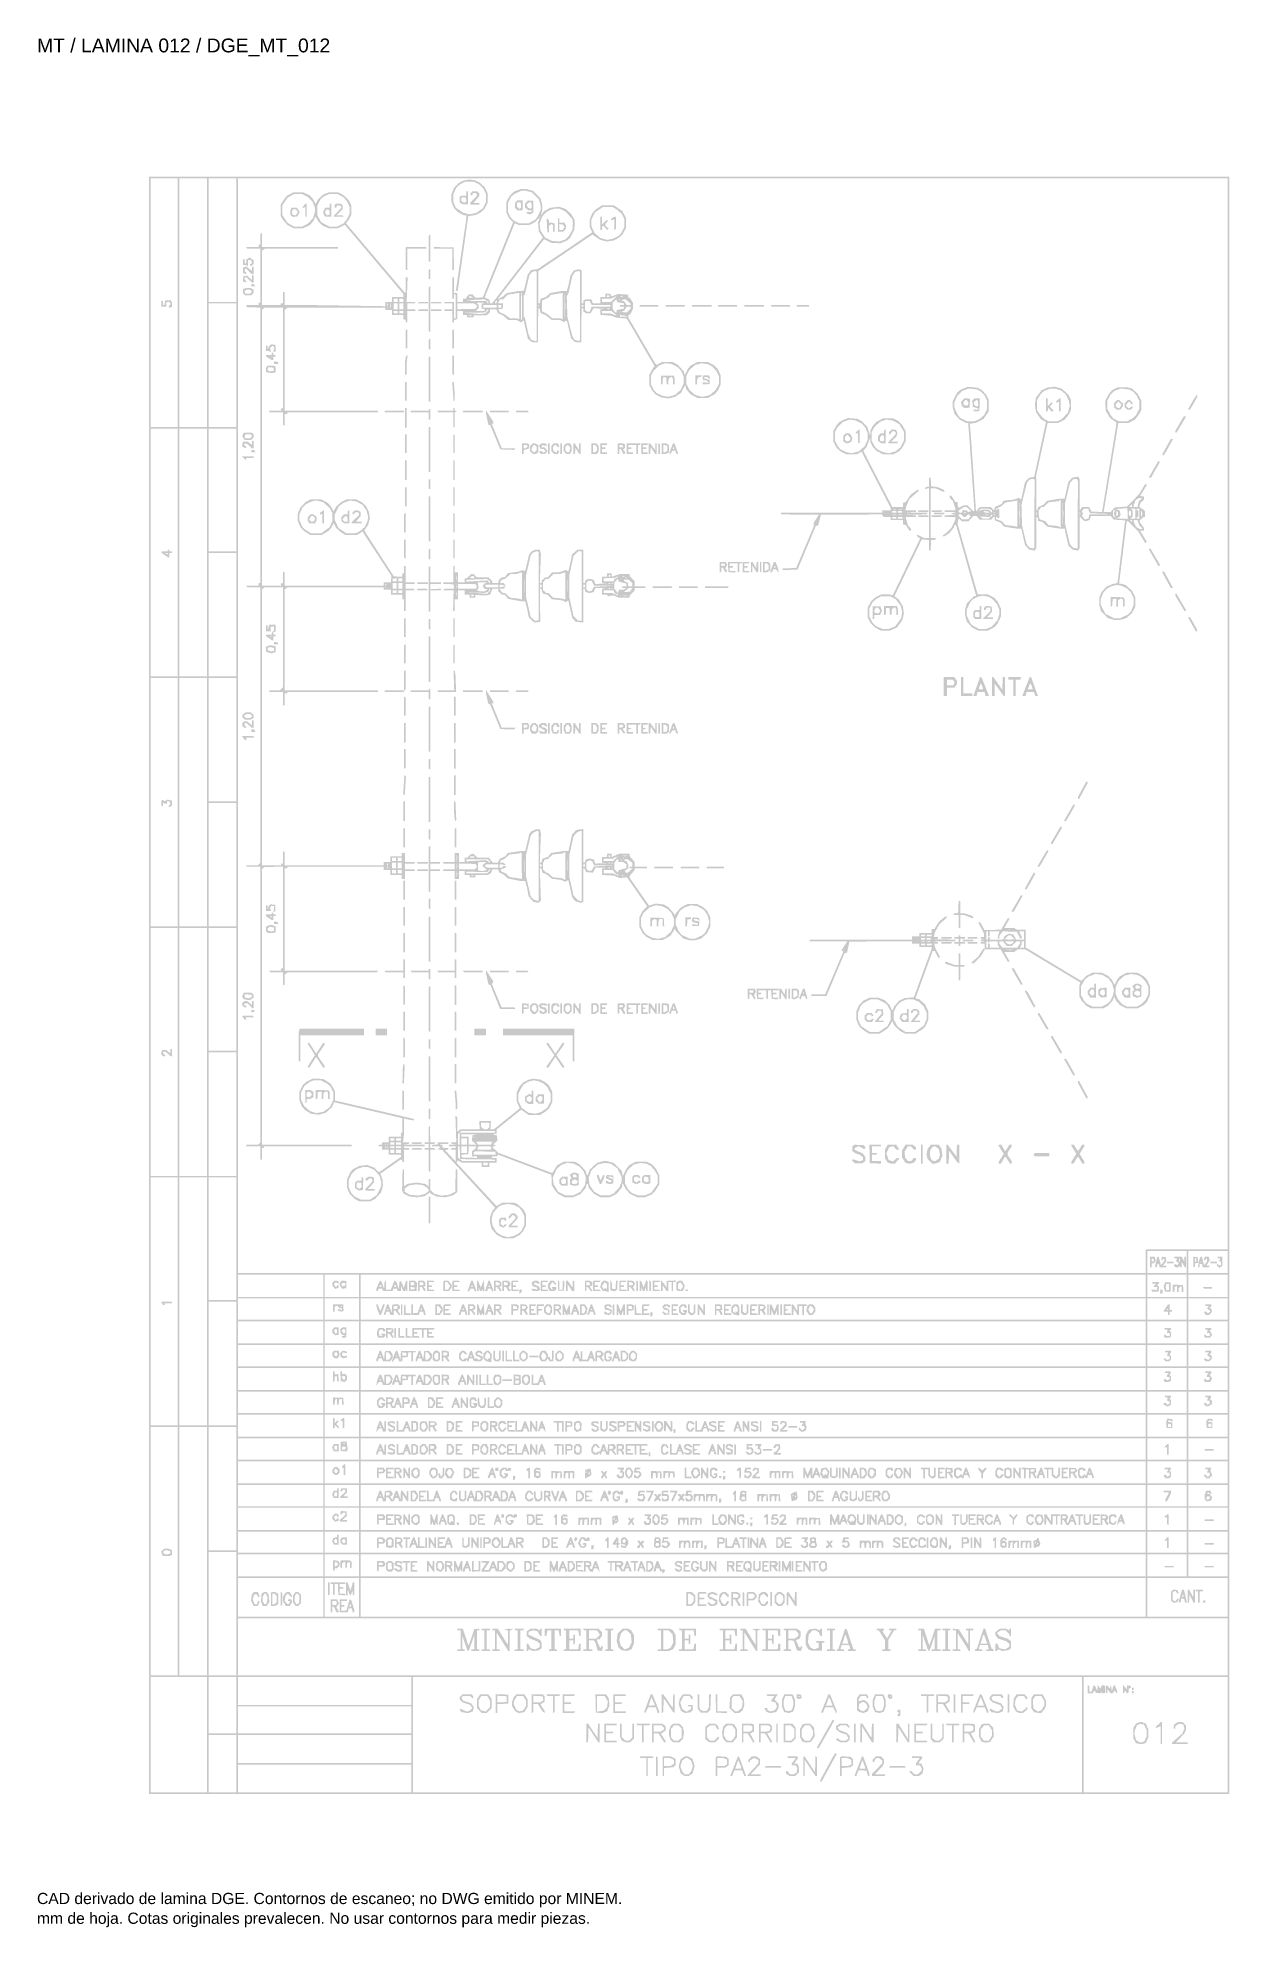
# Paper-space layout 'REF-DGE-012' of a CAD drawing. Header units: metres, sheet in millimetres. Extents: x 12 to 193, y 4 to 291.
import ezdxf

# ---------------------------------------------------------------- set-up
doc = ezdxf.new("R2010")
doc.units = ezdxf.units.M
doc.layers.add('DGE_DATOS', color=7, linetype='Continuous', lineweight=0)
doc.layers.add('DGE_RELLENO', color=7, linetype='Continuous', lineweight=0)
doc.styles.add('DGE_ARIAL', font='arial.ttf')

# ---------------------------------------------------------------- blocks, each defined once
blk = doc.blocks.new('R02_REF_DGE_MT_012')
at = {"layer": 'DGE_RELLENO'}
h = blk.add_hatch(color=7, dxfattribs=at)
h.paths.add_polyline_path([(28.9979, 147.4349), (28.9979, 24.7111), (110.9629, 24.7111), (192.9279, 24.7111), (192.9279, 147.4349), (192.9279, 270.1587), (110.9629, 270.1587), (28.9979, 270.1587)], flags=0)
h.paths.add_polyline_path([(33.3413, 251.049), (33.3413, 232.1875), (31.2937, 232.1875), (29.2461, 232.1875), (29.2461, 251.049), (29.2461, 269.9105), (31.2937, 269.9105), (33.3413, 269.9105)], flags=0)
h.paths.add_polyline_path([(37.8087, 251.049), (37.8087, 232.1875), (35.6991, 232.1875), (33.5895, 232.1875), (33.5895, 251.049), (33.5895, 269.9105), (35.6991, 269.9105), (37.8087, 269.9105)], flags=0)
h.paths.add_polyline_path([(42.2761, 260.5418), (42.2761, 251.1731), (40.1665, 251.1731), (38.0569, 251.1731), (38.0569, 260.5418), (38.0569, 269.9105), (40.1665, 269.9105), (42.2761, 269.9105)], flags=0)
h.paths.add_polyline_path([(192.6797, 188.6324), (192.6797, 107.3542), (186.475, 107.3542), (180.2702, 107.3542), (180.2702, 105.5549), (180.2702, 103.7556), (111.3973, 103.7556), (42.5243, 103.7556), (42.5243, 186.8331), (42.5243, 269.9105), (117.602, 269.9105), (192.6797, 269.9105)], flags=0)
h.paths.add_polyline_path([(42.2761, 241.5562), (42.2761, 232.1875), (40.1665, 232.1875), (38.0569, 232.1875), (38.0569, 241.5562), (38.0569, 250.9249), (40.1665, 250.9249), (42.2761, 250.9249)], flags=0)
h.paths.add_polyline_path([(33.3413, 213.1399), (33.3413, 194.3404), (31.2937, 194.3404), (29.2461, 194.3404), (29.2461, 213.1399), (29.2461, 231.9393), (31.2937, 231.9393), (33.3413, 231.9393)], flags=0)
h.paths.add_polyline_path([(37.8087, 213.1399), (37.8087, 194.3404), (35.6991, 194.3404), (33.5895, 194.3404), (33.5895, 213.1399), (33.5895, 231.9393), (35.6991, 231.9393), (37.8087, 231.9393)], flags=0)
h.paths.add_polyline_path([(42.2761, 222.6327), (42.2761, 213.326), (40.1665, 213.326), (38.0569, 213.326), (38.0569, 222.6327), (38.0569, 231.9393), (40.1665, 231.9393), (42.2761, 231.9393)], flags=0)
h.paths.add_polyline_path([(42.2761, 203.7091), (42.2761, 194.3404), (40.1665, 194.3404), (38.0569, 194.3404), (38.0569, 203.7091), (38.0569, 213.0778), (40.1665, 213.0778), (42.2761, 213.0778)], flags=0)
h.paths.add_polyline_path([(33.3413, 175.2308), (33.3413, 156.3693), (31.2937, 156.3693), (29.2461, 156.3693), (29.2461, 175.2308), (29.2461, 194.0923), (31.2937, 194.0923), (33.3413, 194.0923)], flags=0)
h.paths.add_polyline_path([(37.8087, 175.2308), (37.8087, 156.3693), (35.6991, 156.3693), (33.5895, 156.3693), (33.5895, 175.2308), (33.5895, 194.0923), (35.6991, 194.0923), (37.8087, 194.0923)], flags=0)
h.paths.add_polyline_path([(42.2761, 184.7236), (42.2761, 175.3549), (40.1665, 175.3549), (38.0569, 175.3549), (38.0569, 184.7236), (38.0569, 194.0923), (40.1665, 194.0923), (42.2761, 194.0923)], flags=0)
h.paths.add_polyline_path([(42.2761, 165.738), (42.2761, 156.3693), (40.1665, 156.3693), (38.0569, 156.3693), (38.0569, 165.738), (38.0569, 175.1067), (40.1665, 175.1067), (42.2761, 175.1067)], flags=0)
h.paths.add_polyline_path([(33.3413, 137.3216), (33.3413, 118.5222), (31.2937, 118.5222), (29.2461, 118.5222), (29.2461, 137.3216), (29.2461, 156.1211), (31.2937, 156.1211), (33.3413, 156.1211)], flags=0)
h.paths.add_polyline_path([(37.8087, 137.3216), (37.8087, 118.5222), (35.6991, 118.5222), (33.5895, 118.5222), (33.5895, 137.3216), (33.5895, 156.1211), (35.6991, 156.1211), (37.8087, 156.1211)], flags=0)
h.paths.add_polyline_path([(42.2761, 146.8144), (42.2761, 137.5078), (40.1665, 137.5078), (38.0569, 137.5078), (38.0569, 146.8144), (38.0569, 156.1211), (40.1665, 156.1211), (42.2761, 156.1211)], flags=0)
h.paths.add_polyline_path([(42.2761, 127.8909), (42.2761, 118.5222), (40.1665, 118.5222), (38.0569, 118.5222), (38.0569, 127.8909), (38.0569, 137.2596), (40.1665, 137.2596), (42.2761, 137.2596)], flags=0)
h.paths.add_polyline_path([(33.3413, 99.4746), (33.3413, 80.6751), (31.2937, 80.6751), (29.2461, 80.6751), (29.2461, 99.4746), (29.2461, 118.274), (31.2937, 118.274), (33.3413, 118.274)], flags=0)
h.paths.add_polyline_path([(37.8087, 99.4746), (37.8087, 80.6751), (35.6991, 80.6751), (33.5895, 80.6751), (33.5895, 99.4746), (33.5895, 118.274), (35.6991, 118.274), (37.8087, 118.274)], flags=0)
h.paths.add_polyline_path([(42.2761, 108.9674), (42.2761, 99.6607), (40.1665, 99.6607), (38.0569, 99.6607), (38.0569, 108.9674), (38.0569, 118.274), (40.1665, 118.274), (42.2761, 118.274)], flags=0)
h.paths.add_polyline_path([(186.475, 105.4308), (186.475, 103.7556), (183.4967, 103.7556), (180.5184, 103.7556), (180.5184, 105.4308), (180.5184, 107.106), (183.4967, 107.106), (186.475, 107.106)], flags=0)
h.paths.add_polyline_path([(192.6797, 105.4308), (192.6797, 103.7556), (189.7014, 103.7556), (186.7232, 103.7556), (186.7232, 105.4308), (186.7232, 107.106), (189.7014, 107.106), (192.6797, 107.106)], flags=0)
h.paths.add_polyline_path([(55.4302, 101.8322), (55.4302, 100.157), (48.9773, 100.157), (42.5243, 100.157), (42.5243, 101.8322), (42.5243, 103.5074), (48.9773, 103.5074), (55.4302, 103.5074)], flags=0)
h.paths.add_polyline_path([(60.8904, 101.8322), (60.8904, 100.157), (58.2844, 100.157), (55.6784, 100.157), (55.6784, 101.8322), (55.6784, 103.5074), (58.2844, 103.5074), (60.8904, 103.5074)], flags=0)
h.paths.add_polyline_path([(180.2702, 101.8322), (180.2702, 100.157), (120.7044, 100.157), (61.1386, 100.157), (61.1386, 101.8322), (61.1386, 103.5074), (120.7044, 103.5074), (180.2702, 103.5074)], flags=0)
h.paths.add_polyline_path([(186.475, 101.8322), (186.475, 100.157), (183.4967, 100.157), (180.5184, 100.157), (180.5184, 101.8322), (180.5184, 103.5074), (183.4967, 103.5074), (186.475, 103.5074)], flags=0)
h.paths.add_polyline_path([(192.6797, 101.8322), (192.6797, 100.157), (189.7014, 100.157), (186.7232, 100.157), (186.7232, 101.8322), (186.7232, 103.5074), (189.7014, 103.5074), (192.6797, 103.5074)], flags=0)
h.paths.add_polyline_path([(55.4302, 98.2957), (55.4302, 96.6826), (48.9773, 96.6826), (42.5243, 96.6826), (42.5243, 98.2957), (42.5243, 99.9089), (48.9773, 99.9089), (55.4302, 99.9089)], flags=0)
h.paths.add_polyline_path([(60.8904, 98.2957), (60.8904, 96.6826), (58.2844, 96.6826), (55.6784, 96.6826), (55.6784, 98.2957), (55.6784, 99.9089), (58.2844, 99.9089), (60.8904, 99.9089)], flags=0)
h.paths.add_polyline_path([(180.2702, 98.2957), (180.2702, 96.6826), (120.7044, 96.6826), (61.1386, 96.6826), (61.1386, 98.2957), (61.1386, 99.9089), (120.7044, 99.9089), (180.2702, 99.9089)], flags=0)
h.paths.add_polyline_path([(186.475, 98.2957), (186.475, 96.6826), (183.4967, 96.6826), (180.5184, 96.6826), (180.5184, 98.2957), (180.5184, 99.9089), (183.4967, 99.9089), (186.475, 99.9089)], flags=0)
h.paths.add_polyline_path([(192.6797, 98.2957), (192.6797, 96.6826), (189.7014, 96.6826), (186.7232, 96.6826), (186.7232, 98.2957), (186.7232, 99.9089), (189.7014, 99.9089), (192.6797, 99.9089)], flags=0)
h.paths.add_polyline_path([(42.2761, 90.0438), (42.2761, 80.6751), (40.1665, 80.6751), (38.0569, 80.6751), (38.0569, 90.0438), (38.0569, 99.4125), (40.1665, 99.4125), (42.2761, 99.4125)], flags=0)
h.paths.add_polyline_path([(55.4302, 94.7592), (55.4302, 93.084), (48.9773, 93.084), (42.5243, 93.084), (42.5243, 94.7592), (42.5243, 96.4344), (48.9773, 96.4344), (55.4302, 96.4344)], flags=0)
h.paths.add_polyline_path([(60.8904, 94.7592), (60.8904, 93.084), (58.2844, 93.084), (55.6784, 93.084), (55.6784, 94.7592), (55.6784, 96.4344), (58.2844, 96.4344), (60.8904, 96.4344)], flags=0)
h.paths.add_polyline_path([(180.2702, 94.7592), (180.2702, 93.084), (120.7044, 93.084), (61.1386, 93.084), (61.1386, 94.7592), (61.1386, 96.4344), (120.7044, 96.4344), (180.2702, 96.4344)], flags=0)
h.paths.add_polyline_path([(186.475, 94.7592), (186.475, 93.084), (183.4967, 93.084), (180.5184, 93.084), (180.5184, 94.7592), (180.5184, 96.4344), (183.4967, 96.4344), (186.475, 96.4344)], flags=0)
h.paths.add_polyline_path([(192.6797, 94.7592), (192.6797, 93.084), (189.7014, 93.084), (186.7232, 93.084), (186.7232, 94.7592), (186.7232, 96.4344), (189.7014, 96.4344), (192.6797, 96.4344)], flags=0)
h.paths.add_polyline_path([(55.4302, 91.2227), (55.4302, 89.6095), (48.9773, 89.6095), (42.5243, 89.6095), (42.5243, 91.2227), (42.5243, 92.8358), (48.9773, 92.8358), (55.4302, 92.8358)], flags=0)
h.paths.add_polyline_path([(60.8904, 91.2227), (60.8904, 89.6095), (58.2844, 89.6095), (55.6784, 89.6095), (55.6784, 91.2227), (55.6784, 92.8358), (58.2844, 92.8358), (60.8904, 92.8358)], flags=0)
h.paths.add_polyline_path([(180.2702, 91.2227), (180.2702, 89.6095), (120.7044, 89.6095), (61.1386, 89.6095), (61.1386, 91.2227), (61.1386, 92.8358), (120.7044, 92.8358), (180.2702, 92.8358)], flags=0)
h.paths.add_polyline_path([(186.475, 91.2227), (186.475, 89.6095), (183.4967, 89.6095), (180.5184, 89.6095), (180.5184, 91.2227), (180.5184, 92.8358), (183.4967, 92.8358), (186.475, 92.8358)], flags=0)
h.paths.add_polyline_path([(192.6797, 91.2227), (192.6797, 89.6095), (189.7014, 89.6095), (186.7232, 89.6095), (186.7232, 91.2227), (186.7232, 92.8358), (189.7014, 92.8358), (192.6797, 92.8358)], flags=0)
h.paths.add_polyline_path([(55.4302, 87.6861), (55.4302, 86.0109), (48.9773, 86.0109), (42.5243, 86.0109), (42.5243, 87.6861), (42.5243, 89.3613), (48.9773, 89.3613), (55.4302, 89.3613)], flags=0)
h.paths.add_polyline_path([(60.8904, 87.6861), (60.8904, 86.0109), (58.2844, 86.0109), (55.6784, 86.0109), (55.6784, 87.6861), (55.6784, 89.3613), (58.2844, 89.3613), (60.8904, 89.3613)], flags=0)
h.paths.add_polyline_path([(180.2702, 87.6861), (180.2702, 86.0109), (120.7044, 86.0109), (61.1386, 86.0109), (61.1386, 87.6861), (61.1386, 89.3613), (120.7044, 89.3613), (180.2702, 89.3613)], flags=0)
h.paths.add_polyline_path([(186.475, 87.6861), (186.475, 86.0109), (183.4967, 86.0109), (180.5184, 86.0109), (180.5184, 87.6861), (180.5184, 89.3613), (183.4967, 89.3613), (186.475, 89.3613)], flags=0)
h.paths.add_polyline_path([(192.6797, 87.6861), (192.6797, 86.0109), (189.7014, 86.0109), (186.7232, 86.0109), (186.7232, 87.6861), (186.7232, 89.3613), (189.7014, 89.3613), (192.6797, 89.3613)], flags=0)
h.paths.add_polyline_path([(55.4302, 84.1496), (55.4302, 82.5364), (48.9773, 82.5364), (42.5243, 82.5364), (42.5243, 84.1496), (42.5243, 85.7627), (48.9773, 85.7627), (55.4302, 85.7627)], flags=0)
h.paths.add_polyline_path([(60.8904, 84.1496), (60.8904, 82.5364), (58.2844, 82.5364), (55.6784, 82.5364), (55.6784, 84.1496), (55.6784, 85.7627), (58.2844, 85.7627), (60.8904, 85.7627)], flags=0)
h.paths.add_polyline_path([(180.2702, 84.1496), (180.2702, 82.5364), (120.7044, 82.5364), (61.1386, 82.5364), (61.1386, 84.1496), (61.1386, 85.7627), (120.7044, 85.7627), (180.2702, 85.7627)], flags=0)
h.paths.add_polyline_path([(186.475, 84.1496), (186.475, 82.5364), (183.4967, 82.5364), (180.5184, 82.5364), (180.5184, 84.1496), (180.5184, 85.7627), (183.4967, 85.7627), (186.475, 85.7627)], flags=0)
h.paths.add_polyline_path([(192.6797, 84.1496), (192.6797, 82.5364), (189.7014, 82.5364), (186.7232, 82.5364), (186.7232, 84.1496), (186.7232, 85.7627), (189.7014, 85.7627), (192.6797, 85.7627)], flags=0)
h.paths.add_polyline_path([(55.4302, 80.6131), (55.4302, 78.9379), (48.9773, 78.9379), (42.5243, 78.9379), (42.5243, 80.6131), (42.5243, 82.2883), (48.9773, 82.2883), (55.4302, 82.2883)], flags=0)
h.paths.add_polyline_path([(60.8904, 80.6131), (60.8904, 78.9379), (58.2844, 78.9379), (55.6784, 78.9379), (55.6784, 80.6131), (55.6784, 82.2883), (58.2844, 82.2883), (60.8904, 82.2883)], flags=0)
h.paths.add_polyline_path([(180.2702, 80.6131), (180.2702, 78.9379), (120.7044, 78.9379), (61.1386, 78.9379), (61.1386, 80.6131), (61.1386, 82.2883), (120.7044, 82.2883), (180.2702, 82.2883)], flags=0)
h.paths.add_polyline_path([(186.475, 80.6131), (186.475, 78.9379), (183.4967, 78.9379), (180.5184, 78.9379), (180.5184, 80.6131), (180.5184, 82.2883), (183.4967, 82.2883), (186.475, 82.2883)], flags=0)
h.paths.add_polyline_path([(192.6797, 80.6131), (192.6797, 78.9379), (189.7014, 78.9379), (186.7232, 78.9379), (186.7232, 80.6131), (186.7232, 82.2883), (189.7014, 82.2883), (192.6797, 82.2883)], flags=0)
h.paths.add_polyline_path([(33.3413, 61.5654), (33.3413, 42.7039), (31.2937, 42.7039), (29.2461, 42.7039), (29.2461, 61.5654), (29.2461, 80.4269), (31.2937, 80.4269), (33.3413, 80.4269)], flags=0)
h.paths.add_polyline_path([(37.8087, 61.5654), (37.8087, 42.7039), (35.6991, 42.7039), (33.5895, 42.7039), (33.5895, 61.5654), (33.5895, 80.4269), (35.6991, 80.4269), (37.8087, 80.4269)], flags=0)
h.paths.add_polyline_path([(42.2761, 71.0582), (42.2761, 61.6895), (40.1665, 61.6895), (38.0569, 61.6895), (38.0569, 71.0582), (38.0569, 80.4269), (40.1665, 80.4269), (42.2761, 80.4269)], flags=0)
h.paths.add_polyline_path([(55.4302, 77.0765), (55.4302, 75.4634), (48.9773, 75.4634), (42.5243, 75.4634), (42.5243, 77.0765), (42.5243, 78.6897), (48.9773, 78.6897), (55.4302, 78.6897)], flags=0)
h.paths.add_polyline_path([(60.8904, 77.0765), (60.8904, 75.4634), (58.2844, 75.4634), (55.6784, 75.4634), (55.6784, 77.0765), (55.6784, 78.6897), (58.2844, 78.6897), (60.8904, 78.6897)], flags=0)
h.paths.add_polyline_path([(180.2702, 77.0765), (180.2702, 75.4634), (120.7044, 75.4634), (61.1386, 75.4634), (61.1386, 77.0765), (61.1386, 78.6897), (120.7044, 78.6897), (180.2702, 78.6897)], flags=0)
h.paths.add_polyline_path([(186.475, 77.0765), (186.475, 75.4634), (183.4967, 75.4634), (180.5184, 75.4634), (180.5184, 77.0765), (180.5184, 78.6897), (183.4967, 78.6897), (186.475, 78.6897)], flags=0)
h.paths.add_polyline_path([(192.6797, 77.0765), (192.6797, 75.4634), (189.7014, 75.4634), (186.7232, 75.4634), (186.7232, 77.0765), (186.7232, 78.6897), (189.7014, 78.6897), (192.6797, 78.6897)], flags=0)
h.paths.add_polyline_path([(55.4302, 73.54), (55.4302, 71.8648), (48.9773, 71.8648), (42.5243, 71.8648), (42.5243, 73.54), (42.5243, 75.2152), (48.9773, 75.2152), (55.4302, 75.2152)], flags=0)
h.paths.add_polyline_path([(60.8904, 73.54), (60.8904, 71.8648), (58.2844, 71.8648), (55.6784, 71.8648), (55.6784, 73.54), (55.6784, 75.2152), (58.2844, 75.2152), (60.8904, 75.2152)], flags=0)
h.paths.add_polyline_path([(180.2702, 73.54), (180.2702, 71.8648), (120.7044, 71.8648), (61.1386, 71.8648), (61.1386, 73.54), (61.1386, 75.2152), (120.7044, 75.2152), (180.2702, 75.2152)], flags=0)
h.paths.add_polyline_path([(186.475, 73.54), (186.475, 71.8648), (183.4967, 71.8648), (180.5184, 71.8648), (180.5184, 73.54), (180.5184, 75.2152), (183.4967, 75.2152), (186.475, 75.2152)], flags=0)
h.paths.add_polyline_path([(192.6797, 73.54), (192.6797, 71.8648), (189.7014, 71.8648), (186.7232, 71.8648), (186.7232, 73.54), (186.7232, 75.2152), (189.7014, 75.2152), (192.6797, 75.2152)], flags=0)
h.paths.add_polyline_path([(55.4302, 70.0035), (55.4302, 68.3903), (48.9773, 68.3903), (42.5243, 68.3903), (42.5243, 70.0035), (42.5243, 71.6166), (48.9773, 71.6166), (55.4302, 71.6166)], flags=0)
h.paths.add_polyline_path([(60.8904, 70.0035), (60.8904, 68.3903), (58.2844, 68.3903), (55.6784, 68.3903), (55.6784, 70.0035), (55.6784, 71.6166), (58.2844, 71.6166), (60.8904, 71.6166)], flags=0)
h.paths.add_polyline_path([(180.2702, 70.0035), (180.2702, 68.3903), (120.7044, 68.3903), (61.1386, 68.3903), (61.1386, 70.0035), (61.1386, 71.6166), (120.7044, 71.6166), (180.2702, 71.6166)], flags=0)
h.paths.add_polyline_path([(186.475, 70.0035), (186.475, 68.3903), (183.4967, 68.3903), (180.5184, 68.3903), (180.5184, 70.0035), (180.5184, 71.6166), (183.4967, 71.6166), (186.475, 71.6166)], flags=0)
h.paths.add_polyline_path([(192.6797, 70.0035), (192.6797, 68.3903), (189.7014, 68.3903), (186.7232, 68.3903), (186.7232, 70.0035), (186.7232, 71.6166), (189.7014, 71.6166), (192.6797, 71.6166)], flags=0)
h.paths.add_polyline_path([(55.4302, 66.4669), (55.4302, 64.7917), (48.9773, 64.7917), (42.5243, 64.7917), (42.5243, 66.4669), (42.5243, 68.1421), (48.9773, 68.1421), (55.4302, 68.1421)], flags=0)
h.paths.add_polyline_path([(60.8904, 66.4669), (60.8904, 64.7917), (58.2844, 64.7917), (55.6784, 64.7917), (55.6784, 66.4669), (55.6784, 68.1421), (58.2844, 68.1421), (60.8904, 68.1421)], flags=0)
h.paths.add_polyline_path([(180.2702, 66.4669), (180.2702, 64.7917), (120.7044, 64.7917), (61.1386, 64.7917), (61.1386, 66.4669), (61.1386, 68.1421), (120.7044, 68.1421), (180.2702, 68.1421)], flags=0)
h.paths.add_polyline_path([(186.475, 66.4669), (186.475, 64.7917), (183.4967, 64.7917), (180.5184, 64.7917), (180.5184, 66.4669), (180.5184, 68.1421), (183.4967, 68.1421), (186.475, 68.1421)], flags=0)
h.paths.add_polyline_path([(192.6797, 66.4669), (192.6797, 64.7917), (189.7014, 64.7917), (186.7232, 64.7917), (186.7232, 66.4669), (186.7232, 68.1421), (189.7014, 68.1421), (192.6797, 68.1421)], flags=0)
h.paths.add_polyline_path([(55.4302, 62.9304), (55.4302, 61.3173), (48.9773, 61.3173), (42.5243, 61.3173), (42.5243, 62.9304), (42.5243, 64.5436), (48.9773, 64.5436), (55.4302, 64.5436)], flags=0)
h.paths.add_polyline_path([(60.8904, 62.9304), (60.8904, 61.3173), (58.2844, 61.3173), (55.6784, 61.3173), (55.6784, 62.9304), (55.6784, 64.5436), (58.2844, 64.5436), (60.8904, 64.5436)], flags=0)
h.paths.add_polyline_path([(180.2702, 62.9304), (180.2702, 61.3173), (120.7044, 61.3173), (61.1386, 61.3173), (61.1386, 62.9304), (61.1386, 64.5436), (120.7044, 64.5436), (180.2702, 64.5436)], flags=0)
h.paths.add_polyline_path([(186.475, 62.9304), (186.475, 61.3173), (183.4967, 61.3173), (180.5184, 61.3173), (180.5184, 62.9304), (180.5184, 64.5436), (183.4967, 64.5436), (186.475, 64.5436)], flags=0)
h.paths.add_polyline_path([(192.6797, 62.9304), (192.6797, 61.3173), (189.7014, 61.3173), (186.7232, 61.3173), (186.7232, 62.9304), (186.7232, 64.5436), (189.7014, 64.5436), (192.6797, 64.5436)], flags=0)
h.paths.add_polyline_path([(42.2761, 52.0726), (42.2761, 42.7039), (40.1665, 42.7039), (38.0569, 42.7039), (38.0569, 52.0726), (38.0569, 61.4413), (40.1665, 61.4413), (42.2761, 61.4413)], flags=0)
h.paths.add_polyline_path([(55.4302, 59.3939), (55.4302, 57.7187), (48.9773, 57.7187), (42.5243, 57.7187), (42.5243, 59.3939), (42.5243, 61.0691), (48.9773, 61.0691), (55.4302, 61.0691)], flags=0)
h.paths.add_polyline_path([(60.8904, 59.3939), (60.8904, 57.7187), (58.2844, 57.7187), (55.6784, 57.7187), (55.6784, 59.3939), (55.6784, 61.0691), (58.2844, 61.0691), (60.8904, 61.0691)], flags=0)
h.paths.add_polyline_path([(180.2702, 59.3939), (180.2702, 57.7187), (120.7044, 57.7187), (61.1386, 57.7187), (61.1386, 59.3939), (61.1386, 61.0691), (120.7044, 61.0691), (180.2702, 61.0691)], flags=0)
h.paths.add_polyline_path([(186.475, 59.3939), (186.475, 57.7187), (183.4967, 57.7187), (180.5184, 57.7187), (180.5184, 59.3939), (180.5184, 61.0691), (183.4967, 61.0691), (186.475, 61.0691)], flags=0)
h.paths.add_polyline_path([(192.6797, 59.3939), (192.6797, 57.7187), (189.7014, 57.7187), (186.7232, 57.7187), (186.7232, 59.3939), (186.7232, 61.0691), (189.7014, 61.0691), (192.6797, 61.0691)], flags=0)
h.paths.add_polyline_path([(55.4302, 54.5544), (55.4302, 51.6383), (48.9773, 51.6383), (42.5243, 51.6383), (42.5243, 54.5544), (42.5243, 57.4705), (48.9773, 57.4705), (55.4302, 57.4705)], flags=0)
h.paths.add_polyline_path([(60.8904, 54.5544), (60.8904, 51.6383), (58.2844, 51.6383), (55.6784, 51.6383), (55.6784, 54.5544), (55.6784, 57.4705), (58.2844, 57.4705), (60.8904, 57.4705)], flags=0)
h.paths.add_polyline_path([(180.2702, 54.5544), (180.2702, 51.6383), (120.7044, 51.6383), (61.1386, 51.6383), (61.1386, 54.5544), (61.1386, 57.4705), (120.7044, 57.4705), (180.2702, 57.4705)], flags=0)
h.paths.add_polyline_path([(192.6797, 54.5544), (192.6797, 51.6383), (186.5991, 51.6383), (180.5184, 51.6383), (180.5184, 54.5544), (180.5184, 57.4705), (186.5991, 57.4705), (192.6797, 57.4705)], flags=0)
h.paths.add_polyline_path([(192.6797, 47.047), (192.6797, 42.7039), (117.602, 42.7039), (42.5243, 42.7039), (42.5243, 47.047), (42.5243, 51.3902), (117.602, 51.3902), (192.6797, 51.3902)], flags=0)
h.paths.add_polyline_path([(37.8087, 33.7075), (37.8087, 24.9592), (33.5274, 24.9592), (29.2461, 24.9592), (29.2461, 33.7075), (29.2461, 42.4558), (33.5274, 42.4558), (37.8087, 42.4558)], flags=0)
h.paths.add_polyline_path([(42.2761, 38.1747), (42.2761, 33.8936), (40.1665, 33.8936), (38.0569, 33.8936), (38.0569, 38.1747), (38.0569, 42.4558), (40.1665, 42.4558), (42.2761, 42.4558)], flags=0)
h.paths.add_polyline_path([(68.8325, 40.3462), (68.8325, 38.2367), (55.6784, 38.2367), (42.5243, 38.2367), (42.5243, 40.3462), (42.5243, 42.4558), (55.6784, 42.4558), (68.8325, 42.4558)], flags=0)
h.paths.add_polyline_path([(170.5908, 33.7075), (170.5908, 24.9592), (119.8357, 24.9592), (69.0807, 24.9592), (69.0807, 33.7075), (69.0807, 42.4558), (119.8357, 42.4558), (170.5908, 42.4558)], flags=0)
h.paths.add_polyline_path([(192.6797, 33.7075), (192.6797, 24.9592), (181.7593, 24.9592), (170.8389, 24.9592), (170.8389, 33.7075), (170.8389, 42.4558), (181.7593, 42.4558), (192.6797, 42.4558)], flags=0)
h.paths.add_polyline_path([(68.8325, 35.9411), (68.8325, 33.8936), (55.6784, 33.8936), (42.5243, 33.8936), (42.5243, 35.9411), (42.5243, 37.9886), (55.6784, 37.9886), (68.8325, 37.9886)], flags=0)
h.paths.add_polyline_path([(42.2761, 29.3023), (42.2761, 24.9592), (40.1665, 24.9592), (38.0569, 24.9592), (38.0569, 29.3023), (38.0569, 33.6455), (40.1665, 33.6455), (42.2761, 33.6455)], flags=0)
h.paths.add_polyline_path([(68.8325, 31.5359), (68.8325, 29.4264), (55.6784, 29.4264), (42.5243, 29.4264), (42.5243, 31.5359), (42.5243, 33.6455), (55.6784, 33.6455), (68.8325, 33.6455)], flags=0)
h.paths.add_polyline_path([(68.8325, 27.0687), (68.8325, 24.9592), (55.6784, 24.9592), (42.5243, 24.9592), (42.5243, 27.0687), (42.5243, 29.1783), (55.6784, 29.1783), (68.8325, 29.1783)], flags=0)
h.paths.add_polyline_path([(31.3992, 251.049), (31.3247, 250.6768), (31.2161, 250.6768), (31.1076, 250.6768), (31.1076, 250.987), (31.1076, 251.2972), (30.9835, 251.2972), (30.8594, 251.2972), (30.8594, 250.8629), (30.8594, 250.4286), (31.1696, 250.4286), (31.4798, 250.4286), (31.5729, 250.4596), (31.666, 250.4906), (31.63, 250.7718), (31.5939, 251.053), (31.7934, 251.1295), (31.9929, 251.2061), (32.1366, 251.0624), (32.2802, 250.9187), (32.1196, 250.6616), (31.959, 250.4044), (32.0243, 250.3391), (32.0896, 250.2738), (32.2811, 250.3473), (32.4726, 250.4208), (32.4726, 250.7248), (32.4726, 251.0287), (32.3973, 251.225), (32.322, 251.4213), (31.8978, 251.4213), (31.4736, 251.4213)], flags=0)
h.paths.add_polyline_path([(77.1469, 269.6636), (76.7126, 269.5826), (76.3403, 269.3854), (75.968, 269.1881), (75.6334, 268.8358), (75.2987, 268.4835), (75.0916, 267.9879), (74.8846, 267.4923), (74.8846, 266.9324), (74.8846, 266.3725), (75.091, 265.8786), (75.2974, 265.3847), (75.5706, 265.0917), (75.8439, 264.7987), (76.3044, 264.5626), (76.7648, 264.3265), (76.9559, 264.3265), (77.1469, 264.3265), (77.1429, 264.0473), (77.1388, 263.7681), (76.3572, 258.3336), (75.5757, 252.899), (75.6797, 252.8348), (75.7836, 252.7705), (75.8366, 252.9335), (75.8896, 253.0965), (76.6699, 258.6395), (77.4503, 264.1825), (78.0105, 264.2665), (78.5708, 264.3505), (78.9447, 264.5392), (79.3186, 264.7278), (79.6099, 264.9925), (79.9012, 265.2572), (80.1497, 265.7419), (80.3982, 266.2266), (80.3982, 266.9324), (80.3982, 267.6382), (80.149, 268.1229), (79.8998, 268.6076), (79.5471, 268.9347), (79.1945, 269.2617), (78.8222, 269.4445), (78.4499, 269.6273), (78.0156, 269.686), (77.5813, 269.7447)], flags=0)
h.paths.add_polyline_path([(78.7341, 269.1781), (79.1945, 268.942), (79.4592, 268.6507), (79.7239, 268.3594), (79.9246, 267.9623), (80.1252, 267.5652), (80.1252, 266.9336), (80.1252, 266.3021), (79.8865, 265.834), (79.6477, 265.366), (79.1498, 265.021), (78.6518, 264.6759), (78.1392, 264.5608), (77.6265, 264.4456), (77.1622, 264.5706), (76.6979, 264.6956), (76.1278, 265.0732), (75.5576, 265.4509), (75.3595, 265.946), (75.1614, 266.4411), (75.1641, 266.9659), (75.1669, 267.4908), (75.396, 267.9871), (75.6251, 268.4835), (75.9206, 268.7476), (76.2162, 269.0117), (76.5885, 269.208), (76.9608, 269.4042), (77.6172, 269.4092), (78.2737, 269.4142)], flags=0)
h.paths.add_polyline_path([(84.9199, 268.1156), (84.4406, 267.9447), (84.0709, 267.5937), (83.7013, 267.2426), (83.4644, 266.7822), (83.2276, 266.3218), (83.2276, 265.5041), (83.2276, 264.6865), (83.4279, 264.2893), (83.6282, 263.8922), (83.9374, 263.5615), (84.2466, 263.2308), (81.9488, 257.5432), (79.6509, 251.8556), (79.1059, 251.8188), (78.561, 251.782), (78.3311, 252.0359), (78.1012, 252.2899), (77.8191, 252.2899), (77.537, 252.2899), (77.3419, 252.0949), (77.1469, 251.8999), (77.1469, 251.7847), (77.1469, 251.6695), (76.8987, 251.6695), (76.6506, 251.6695), (76.6506, 251.4213), (76.6506, 251.1731), (76.2162, 251.1731), (75.7819, 251.1731), (75.7819, 251.8556), (75.7819, 252.5381), (75.5337, 252.5381), (75.2855, 252.5381), (75.2855, 253.7169), (75.2855, 254.8958), (75.1614, 254.8958), (75.0373, 254.8958), (75.0373, 253.2826), (75.0373, 251.6695), (75.1614, 251.6695), (75.2855, 251.6695), (75.2855, 251.9797), (75.2855, 252.2899), (75.4096, 252.2899), (75.5337, 252.2899), (75.5337, 250.4906), (75.5337, 248.6913), (75.4096, 248.6913), (75.2855, 248.6913), (75.2855, 249.9322), (75.2855, 251.1731), (74.5409, 251.1731), (73.7964, 251.1731), (73.7964, 251.049), (73.7964, 250.9249), (74.4168, 250.9249), (75.0373, 250.9249), (75.0373, 250.4906), (75.0373, 250.0563), (74.4168, 250.0563), (73.7964, 250.0563), (73.7964, 249.9322), (73.7964, 249.8081), (74.4168, 249.8081), (75.0373, 249.8081), (75.0373, 248.9395), (75.0373, 248.0709), (75.1614, 248.0709), (75.2855, 248.0709), (75.2855, 248.2425), (75.2855, 248.4142), (75.5337, 248.4791), (75.7819, 248.544), (75.7819, 249.1761), (75.7819, 249.8081), (76.2162, 249.8081), (76.6506, 249.8081), (76.6506, 249.4979), (76.6506, 249.1877), (76.9608, 249.1877), (77.271, 249.1877), (77.271, 249.0016), (77.271, 248.8154), (77.7674, 248.8154), (78.2638, 248.8154), (78.264, 248.9705), (78.2641, 249.1256), (79.2438, 249.1256), (80.2234, 249.1256), (80.4846, 249.362), (80.7457, 249.5984), (80.7457, 249.8274), (80.7457, 250.0563), (81.2222, 250.0563), (81.6986, 250.0563), (81.8408, 249.7443), (81.983, 249.4322), (82.3261, 249.2839), (82.6692, 249.1355), (83.0768, 248.7893), (83.4844, 248.4432), (84.1068, 248.4432), (84.7291, 248.4432), (85.1041, 248.2492), (85.4792, 248.0553), (85.6549, 248.2012), (85.8307, 248.347), (85.8865, 248.1779), (85.9422, 248.0088), (86.2113, 246.8082), (86.4804, 245.6077), (86.7719, 245.3338), (87.0634, 245.06), (87.5343, 245.0454), (88.0053, 245.0307), (88.0388, 247.6056), (88.0724, 250.1804), (88.1784, 250.1804), (88.2845, 250.1804), (88.3554, 249.8259), (88.4263, 249.4715), (88.8092, 249.3129), (89.192, 249.1543), (89.6395, 248.7987), (90.087, 248.4432), (90.7214, 248.4388), (91.3559, 248.4344), (91.6657, 248.2629), (91.9756, 248.0914), (92.1341, 248.2229), (92.2926, 248.3544), (92.3641, 248.283), (92.4355, 248.2115), (92.7374, 246.9313), (93.0393, 245.6512), (93.333, 245.3562), (93.6267, 245.0612), (94.1045, 245.046), (94.5823, 245.0307), (94.6159, 247.6056), (94.6494, 250.1804), (94.771, 250.1804), (94.8926, 250.1804), (94.8926, 249.9366), (94.8926, 249.6928), (95.1326, 249.5643), (95.3726, 249.4359), (95.6968, 249.4359), (96.021, 249.4359), (96.2324, 249.8073), (96.4438, 250.1788), (97.3745, 250.1598), (98.3052, 250.1407), (97.9019, 250.0906), (97.4986, 250.0406), (97.4986, 249.624), (97.4986, 249.2074), (98.3362, 249.1268), (99.1739, 249.0462), (99.5462, 248.9104), (99.9184, 248.7746), (100.711, 248.702), (101.5035, 248.6293), (103.6063, 245.0307), (105.7091, 241.4321), (105.5762, 241.246), (105.4433, 241.0599), (105.1938, 240.5995), (104.9443, 240.1391), (104.9443, 239.3214), (104.9443, 238.5037), (105.145, 238.1066), (105.3456, 237.7095), (105.6103, 237.4182), (105.875, 237.1269), (106.34, 236.8885), (106.8049, 236.6501), (107.334, 236.5776), (107.8631, 236.505), (108.3705, 236.6417), (108.8779, 236.7783), (109.2999, 237.0617), (109.722, 237.3451), (110.0466, 237.9431), (110.3713, 238.5412), (110.4499, 238.228), (110.5285, 237.9147), (110.8544, 237.5275), (111.1803, 237.1402), (111.6921, 236.871), (112.2039, 236.6019), (113.0105, 236.6019), (113.8171, 236.6019), (114.3135, 236.8644), (114.8099, 237.1269), (115.0832, 237.4199), (115.3565, 237.7129), (115.5648, 238.2075), (115.7732, 238.7022), (115.7732, 239.3226), (115.7732, 239.9431), (115.5648, 240.4377), (115.3565, 240.9324), (115.0832, 241.2254), (114.8099, 241.5183), (114.3135, 241.7814), (113.8171, 242.0446), (113.0105, 242.0393), (112.2039, 242.034), (111.7075, 241.7773), (111.2111, 241.5206), (111.0087, 241.2902), (110.8063, 241.0599), (110.5594, 240.5705), (110.3124, 240.0811), (110.2216, 240.3671), (110.1309, 240.653), (109.6876, 241.1437), (109.2442, 241.6343), (108.8626, 241.8346), (108.481, 242.0348), (107.6744, 242.0401), (106.8678, 242.0454), (106.4502, 241.8213), (106.0326, 241.5972), (105.9309, 241.7008), (105.8291, 241.8044), (103.7734, 245.325), (101.7178, 248.8457), (101.7178, 249.0034), (101.7178, 249.1611), (101.8844, 249.2251), (102.051, 249.289), (102.2567, 249.7224), (102.4624, 250.1559), (102.4619, 250.5714), (102.4615, 250.987), (102.2156, 251.3903), (101.9697, 251.7936), (101.8437, 251.7936), (101.7178, 251.7936), (101.7178, 252.0307), (101.7178, 252.2679), (100.9422, 252.3165), (100.1666, 252.3651), (99.6861, 252.1839), (99.2056, 252.0027), (99.0905, 252.2083), (98.9754, 252.414), (98.6093, 252.414), (98.2432, 252.414), (98.2432, 252.1658), (98.2432, 251.9176), (97.8709, 251.9176), (97.4986, 251.9176), (97.4986, 251.4213), (97.4986, 250.9249), (96.9371, 250.9249), (96.3756, 250.9249), (96.2576, 251.2352), (96.1397, 251.5454), (95.7124, 251.5454), (95.2852, 251.5454), (95.0889, 251.4701), (94.8926, 251.3947), (94.8926, 251.1598), (94.8926, 250.9249), (94.7685, 250.9249), (94.6444, 250.9249), (94.6444, 253.4604), (94.6444, 255.9958), (94.4272, 256.0643), (94.2101, 256.1327), (93.8378, 256.0331), (93.4655, 255.9335), (93.204, 255.5466), (92.9425, 255.1598), (92.7999, 254.4384), (92.6573, 253.7169), (92.5341, 253.2733), (92.411, 252.8297), (92.0075, 252.8257), (91.604, 252.8217), (90.7354, 252.6623), (89.8667, 252.503), (89.553, 252.2134), (89.2392, 251.9239), (88.8335, 251.7825), (88.4277, 251.641), (88.3561, 251.283), (88.2845, 250.9249), (88.1759, 250.9249), (88.0673, 250.9249), (88.0673, 253.3834), (88.0673, 255.8418), (92.1808, 258.6139), (96.2943, 261.3861), (96.4931, 261.2413), (96.692, 261.0966), (97.0642, 260.8487), (97.4365, 260.6008), (97.9316, 260.4655), (98.4267, 260.3301), (98.9558, 260.4026), (99.4849, 260.4751), (99.9499, 260.7135), (100.4148, 260.952), (100.6795, 261.2432), (100.9442, 261.5345), (101.1664, 261.9688), (101.3885, 262.4031), (101.3881, 263.1477), (101.3877, 263.8922), (101.1172, 264.4172), (100.8466, 264.9421), (100.198, 265.3788), (99.5495, 265.8156), (98.6457, 265.8156), (97.7418, 265.8156), (97.2789, 265.5202), (96.8161, 265.2248), (96.5428, 264.9291), (96.2695, 264.6334), (96.0774, 264.1737), (95.8853, 263.714), (95.8853, 263.1477), (95.8853, 262.5813), (96.064, 262.1536), (96.2427, 261.726), (93.7993, 260.0695), (91.3559, 258.4129), (89.6806, 257.2889), (88.0053, 256.1648), (87.4787, 256.0779), (86.952, 255.991), (86.7052, 255.6444), (86.4583, 255.2977), (86.1768, 254.0861), (85.8952, 252.8744), (85.4611, 252.8396), (85.027, 252.8048), (84.1583, 252.6573), (83.2897, 252.5099), (82.9794, 252.2312), (82.6692, 251.9525), (82.2842, 251.7676), (81.8993, 251.5827), (85.4223, 256.134), (88.9453, 260.6854), (89.5496, 260.3864), (90.1538, 260.0873), (90.8169, 260.082), (91.48, 260.0767), (91.9718, 260.283), (92.4636, 260.4892), (92.6988, 260.7017), (92.9339, 260.9141), (93.2516, 261.5345), (93.5692, 262.155), (93.5716, 262.9092), (93.5741, 263.6635), (93.2978, 264.1104), (93.0216, 264.5573), (92.6027, 264.9251), (92.1838, 265.293), (91.7209, 265.4457), (91.2581, 265.5984), (90.6093, 265.5315), (89.9604, 265.4645), (89.4618, 265.2101), (88.9631, 264.9557), (88.7053, 264.6101), (88.4476, 264.2645), (88.5677, 264.698), (88.6878, 265.1315), (88.6871, 265.5045), (88.6864, 265.8776), (88.549, 266.374), (88.4116, 266.8703), (87.8362, 267.4457), (87.2607, 268.0212), (86.7643, 268.1586), (86.2679, 268.296), (85.8336, 268.2912), (85.3993, 268.2865)], flags=0)
h.paths.add_polyline_path([(86.6398, 267.9101), (87.1358, 267.7724), (87.6493, 267.2589), (88.1629, 266.7454), (88.3005, 266.2495), (88.4382, 265.7535), (88.4362, 265.4433), (88.4342, 265.1331), (88.1819, 264.5769), (87.9296, 264.0208), (87.7192, 263.7882), (87.5089, 263.5556), (87.0485, 263.3206), (86.5881, 263.0856), (85.8944, 263.0856), (85.2008, 263.0856), (84.8037, 263.2867), (84.4065, 263.4878), (84.1761, 263.69), (83.9458, 263.8922), (83.7108, 264.3526), (83.4758, 264.813), (83.4758, 265.5054), (83.4758, 266.1977), (83.7108, 266.6581), (83.9458, 267.1185), (84.1784, 267.3288), (84.411, 267.5392), (84.9672, 267.7915), (85.5234, 268.0437), (85.8336, 268.0458), (86.1439, 268.0478)], flags=0)
h.paths.add_polyline_path([(99.7056, 265.3587), (100.0425, 265.1499), (100.3949, 264.8313), (100.7472, 264.5127), (100.94, 264.1433), (101.1328, 263.7739), (101.1328, 263.1477), (101.1328, 262.5214), (100.914, 262.09), (100.6951, 261.6586), (100.4929, 261.4283), (100.2907, 261.1979), (99.8506, 260.9733), (99.4105, 260.7487), (98.9707, 260.6662), (98.5309, 260.5836), (98.0131, 260.7231), (97.4953, 260.8625), (97.0431, 261.2595), (96.591, 261.6565), (96.365, 262.1539), (96.139, 262.6513), (96.1363, 263.1524), (96.1335, 263.6535), (96.4127, 264.2072), (96.692, 264.7608), (97.2954, 265.1641), (97.8989, 265.5674), (98.6338, 265.5674), (99.3687, 265.5674)], flags=0)
h.paths.add_polyline_path([(91.78, 265.0762), (92.2563, 264.8332), (92.7678, 264.2522), (93.2793, 263.6711), (93.3016, 263.3474), (93.3239, 263.0236), (93.2937, 262.5998), (93.2635, 262.1761), (93.0316, 261.7312), (92.7998, 261.2863), (92.4867, 260.9566), (92.1737, 260.6268), (91.7193, 260.4768), (91.2649, 260.3269), (90.6798, 260.3831), (90.0948, 260.4393), (89.6099, 260.6767), (89.1251, 260.9141), (88.7657, 261.4541), (88.4063, 261.994), (88.3446, 262.5413), (88.2829, 263.0885), (88.4887, 263.6145), (88.6944, 264.1404), (88.9834, 264.4676), (89.2723, 264.7949), (89.5623, 264.9501), (89.8522, 265.1052), (90.1697, 265.2016), (90.4872, 265.2979), (90.8954, 265.3086), (91.3037, 265.3192)], flags=0)
h.paths.add_polyline_path([(88.4396, 264.1404), (88.4396, 264.0783), (88.3776, 264.0783), (88.3155, 264.0783), (88.3155, 264.1404), (88.3155, 264.2024), (88.3776, 264.2024), (88.4396, 264.2024)], flags=0)
h.paths.add_polyline_path([(88.1702, 263.5745), (88.0378, 263.1948), (88.0932, 262.5267), (88.1486, 261.8586), (88.4567, 261.3944), (88.7648, 260.9301), (84.9104, 255.9351), (81.0559, 250.94), (80.9143, 250.9325), (80.7726, 250.9249), (80.7005, 251.2124), (80.6283, 251.4999), (80.3068, 251.6719), (79.9854, 251.8439), (80.0413, 252.0359), (80.0972, 252.2279), (82.2794, 257.6119), (84.4615, 262.9959), (84.5165, 263.0508), (84.5714, 263.1057), (84.8221, 262.9716), (85.0727, 262.8375), (85.8924, 262.8375), (86.7122, 262.8375), (87.1726, 263.0736), (87.633, 263.3097), (87.9338, 263.632), (88.2347, 263.9543), (88.2687, 263.9543), (88.3026, 263.9543)], flags=0)
h.paths.add_polyline_path([(87.8191, 250.4833), (87.8191, 245.2168), (87.7031, 245.2168), (87.5871, 245.2168), (87.2954, 245.3277), (87.0038, 245.4386), (86.7947, 245.8551), (86.5856, 246.2716), (86.3168, 247.5125), (86.0481, 248.7534), (85.9409, 248.8713), (85.8336, 248.9891), (85.8336, 250.5527), (85.8336, 252.1162), (85.9446, 252.2341), (86.0556, 252.352), (86.3862, 253.779), (86.7168, 255.206), (86.9358, 255.4719), (87.1548, 255.7378), (87.3939, 255.7913), (87.633, 255.8448), (87.7261, 255.7973), (87.8191, 255.7497)], flags=0)
h.paths.add_polyline_path([(94.3962, 250.5527), (94.3962, 245.3556), (94.2825, 245.2853), (94.1688, 245.2151), (93.8557, 245.3341), (93.5426, 245.4531), (93.3882, 245.7383), (93.2337, 246.0234), (92.8648, 247.4504), (92.4959, 248.8775), (92.4458, 250.4228), (92.3957, 251.9681), (92.5241, 252.2221), (92.6525, 252.476), (92.9491, 253.7887), (93.2457, 255.1013), (93.4581, 255.4254), (93.6705, 255.7496), (93.9403, 255.7944), (94.2101, 255.8392), (94.3031, 255.7945), (94.3962, 255.7497)], flags=0)
h.paths.add_polyline_path([(85.2131, 250.5394), (85.2131, 248.5407), (85.0168, 248.616), (84.8206, 248.6913), (84.2906, 248.6913), (83.7607, 248.6913), (83.339, 248.9999), (82.9174, 249.3086), (82.5735, 249.4473), (82.2296, 249.5861), (82.1082, 249.8129), (81.9867, 250.0398), (82.328, 250.0791), (82.6692, 250.1184), (82.7081, 250.5216), (82.747, 250.9249), (82.3668, 250.9249), (81.9867, 250.9249), (81.9867, 250.9951), (81.9867, 251.0653), (82.1151, 251.3054), (82.2436, 251.5454), (82.497, 251.5454), (82.7503, 251.5454), (83.1116, 251.9066), (83.4728, 252.2678), (84.2499, 252.3872), (85.027, 252.5065), (85.1201, 252.5223), (85.2131, 252.5381)], flags=0)
h.paths.add_polyline_path([(85.5916, 250.5082), (85.6091, 248.5496), (85.5352, 248.4757), (85.4613, 248.4018), (85.4613, 250.4906), (85.4613, 252.5794), (85.5177, 252.5231), (85.574, 252.4668)], flags=0)
h.paths.add_polyline_path([(91.7902, 250.5394), (91.7902, 248.5407), (91.5939, 248.616), (91.3976, 248.6913), (90.7968, 248.6913), (90.196, 248.6913), (89.8008, 249.0238), (89.4057, 249.3563), (89.0157, 249.5512), (88.6258, 249.7461), (88.6258, 250.551), (88.6258, 251.3559), (89.1596, 251.6088), (89.6934, 251.8617), (89.8053, 252.0448), (89.9173, 252.2279), (90.7607, 252.3683), (91.604, 252.5087), (91.6971, 252.5234), (91.7902, 252.5381)], flags=0)
h.paths.add_polyline_path([(92.1307, 249.5289), (92.0889, 248.5052), (92.0889, 250.5527), (92.0889, 252.6001), (92.1307, 251.5764), (92.1725, 250.5527)], flags=0)
h.paths.add_polyline_path([(98.8636, 252.0417), (98.8636, 251.9176), (98.6775, 251.9176), (98.4913, 251.9176), (98.4913, 252.0417), (98.4913, 252.1658), (98.6775, 252.1658), (98.8636, 252.1658)], flags=0)
h.paths.add_polyline_path([(78.0156, 251.9176), (78.2017, 251.7974), (77.8532, 251.7955), (77.5046, 251.7936), (77.5813, 251.9176), (77.658, 252.0417), (77.7437, 252.0398), (77.8295, 252.0379)], flags=0)
h.paths.add_polyline_path([(99.5376, 251.6074), (99.0771, 251.1731), (98.4119, 251.1731), (97.7468, 251.1731), (97.7468, 251.4213), (97.7468, 251.6695), (98.4603, 251.6751), (99.1739, 251.6807), (99.5462, 251.8511), (99.9184, 252.0216), (99.9583, 252.0317), (99.9982, 252.0417)], flags=0)
h.paths.add_polyline_path([(100.8155, 251.9668), (100.7406, 251.8918), (100.5777, 251.957), (100.4148, 252.0221), (100.6527, 252.0319), (100.8905, 252.0417)], flags=0)
h.paths.add_polyline_path([(80.2217, 251.3522), (80.4975, 251.159), (80.4936, 251.011), (80.4896, 250.8629), (80.3248, 251.08), (80.1599, 251.2972), (78.4983, 251.3191), (76.8367, 251.341), (77.7054, 251.4213), (78.574, 251.5015), (79.26, 251.5235), (79.9459, 251.5454)], flags=0)
h.paths.add_polyline_path([(100.541, 251.049), (101.0159, 250.987), (101.067, 250.8319), (101.118, 250.6768), (100.7974, 250.6768), (100.4769, 250.6768), (100.4769, 250.5527), (100.4769, 250.4286), (100.7974, 250.4286), (101.118, 250.4286), (101.0664, 250.2735), (101.0147, 250.1184), (100.7768, 250.0825), (100.5389, 250.0466), (100.2597, 249.9871), (99.9805, 249.9275), (99.9805, 249.7437), (99.9805, 249.56), (99.8634, 249.56), (99.7464, 249.56), (99.5532, 249.8357), (99.36, 250.1115), (99.36, 250.5569), (99.36, 251.0022), (99.6309, 251.293), (99.9018, 251.5837), (99.984, 251.3474), (100.0662, 251.1111)], flags=0)
h.paths.add_polyline_path([(100.4769, 251.4833), (100.4769, 251.4213), (100.4148, 251.4213), (100.3528, 251.4213), (100.3528, 251.4833), (100.3528, 251.5454), (100.4148, 251.5454), (100.4769, 251.5454)], flags=0)
h.paths.add_polyline_path([(101.7083, 251.2241), (102.0901, 250.9029), (102.0901, 250.7898), (102.0901, 250.6768), (101.7941, 250.6768), (101.4982, 250.6768), (101.2949, 250.987), (101.0916, 251.2972), (100.8773, 251.2991), (100.663, 251.301), (100.8492, 251.4213), (101.0353, 251.5416), (101.1809, 251.5435), (101.3265, 251.5454)], flags=0)
h.paths.add_polyline_path([(81.7744, 251.1731), (81.7095, 250.9249), (81.5999, 250.9249), (81.4903, 250.9249), (81.4903, 251.0242), (81.4903, 251.1235), (81.6392, 251.2724), (81.7881, 251.4213), (81.8137, 251.4213), (81.8393, 251.4213)], flags=0)
h.paths.add_polyline_path([(96.032, 250.987), (96.1734, 250.6768), (97.5805, 250.6768), (98.9877, 250.6768), (98.9877, 250.5527), (98.9877, 250.4286), (97.5728, 250.4286), (96.1578, 250.4286), (96.028, 250.0563), (95.8983, 249.684), (95.6684, 249.684), (95.4386, 249.684), (95.2897, 249.8329), (95.1408, 249.9819), (95.1408, 250.5568), (95.1408, 251.1317), (95.2235, 251.2145), (95.3062, 251.2972), (95.5984, 251.2972), (95.8907, 251.2972)], flags=0)
h.paths.add_polyline_path([(79.784, 250.9614), (79.5048, 250.9077), (79.5048, 250.5324), (79.5048, 250.1572), (79.7515, 250.0926), (79.9983, 250.0281), (79.9304, 249.9181), (79.8624, 249.8081), (79.2404, 249.8081), (78.6184, 249.8081), (78.8134, 250.0031), (79.0084, 250.1981), (79.0084, 250.4747), (79.0084, 250.7512), (78.8595, 250.9001), (78.7105, 251.049), (79.3869, 251.0321), (80.0632, 251.0152)], flags=0)
h.paths.add_polyline_path([(78.5813, 250.7461), (78.8222, 250.5672), (78.6849, 250.3428), (78.5476, 250.1184), (77.1647, 250.0833), (75.7819, 250.0482), (75.7819, 250.4866), (75.7819, 250.9249), (77.0612, 250.9249), (78.3405, 250.9249)], flags=0)
h.paths.add_polyline_path([(81.7385, 250.4906), (81.7385, 250.3045), (80.7457, 250.3045), (79.7529, 250.3045), (79.7529, 250.4906), (79.7529, 250.6768), (80.7457, 250.6768), (81.7385, 250.6768)], flags=0)
h.paths.add_polyline_path([(82.483, 250.4906), (82.483, 250.3045), (82.2348, 250.3045), (81.9867, 250.3045), (81.9867, 250.4906), (81.9867, 250.6768), (82.2348, 250.6768), (82.483, 250.6768)], flags=0)
h.paths.add_polyline_path([(88.1501, 250.4699), (88.0673, 250.3872), (88.0673, 250.5527), (88.0673, 250.7181), (88.1501, 250.6354), (88.2328, 250.5527)], flags=0)
h.paths.add_polyline_path([(94.8926, 250.5527), (94.8926, 250.4286), (94.7685, 250.4286), (94.6444, 250.4286), (94.6444, 250.5527), (94.6444, 250.6768), (94.7685, 250.6768), (94.8926, 250.6768)], flags=0)
h.paths.add_polyline_path([(102.0901, 250.2988), (102.0901, 250.1691), (101.7855, 249.8645), (101.4809, 249.56), (101.2581, 249.5619), (101.0353, 249.5638), (100.8492, 249.684), (100.663, 249.8043), (100.8773, 249.8062), (101.0916, 249.8081), (101.2949, 250.1184), (101.4982, 250.4286), (101.7941, 250.4286), (102.0901, 250.4286)], flags=0)
h.paths.add_polyline_path([(98.83, 250.1054), (98.755, 250.0305), (98.5922, 250.0956), (98.4293, 250.1608), (98.6671, 250.1706), (98.905, 250.1804)], flags=0)
h.paths.add_polyline_path([(80.3143, 249.6872), (80.0912, 249.4407), (79.7049, 249.3785), (79.3186, 249.3163), (78.0777, 249.4201), (76.8367, 249.5239), (78.4201, 249.5419), (80.0036, 249.56), (80.2129, 249.8044), (80.4222, 250.0489), (80.4798, 249.9913), (80.5374, 249.9337)], flags=0)
h.paths.add_polyline_path([(99.6082, 249.426), (100.0425, 249.0539), (99.4995, 249.2449), (98.9565, 249.4359), (98.3516, 249.4359), (97.7468, 249.4359), (97.7468, 249.622), (97.7468, 249.8081), (98.4603, 249.8031), (99.1739, 249.798)], flags=0)
h.paths.add_polyline_path([(100.4769, 249.622), (100.4769, 249.56), (100.4148, 249.56), (100.3528, 249.56), (100.3528, 249.622), (100.3528, 249.684), (100.4148, 249.684), (100.4769, 249.684)], flags=0)
h.paths.add_polyline_path([(77.9225, 249.1055), (77.7674, 249.0429), (77.6123, 249.1055), (77.4572, 249.1681), (77.7674, 249.1681), (78.0777, 249.1681)], flags=0)
h.paths.add_polyline_path([(101.4593, 248.984), (101.511, 248.9395), (100.9939, 248.9395), (100.4769, 248.9395), (100.4769, 249.0558), (100.4769, 249.1721), (100.9422, 249.1003), (101.4076, 249.0285)], flags=0)
h.paths.add_polyline_path([(108.7716, 241.503), (109.2256, 241.2702), (109.4989, 240.9772), (109.7722, 240.6842), (109.9642, 240.2246), (110.1563, 239.7649), (110.1536, 239.2956), (110.1509, 238.8263), (109.9249, 238.3289), (109.6989, 237.8314), (109.2467, 237.4344), (108.7945, 237.0374), (108.2767, 236.898), (107.759, 236.7586), (107.3192, 236.8411), (106.8793, 236.9236), (106.4392, 237.1482), (105.9991, 237.3728), (105.7969, 237.6032), (105.5947, 237.8336), (105.3936, 238.2307), (105.1925, 238.6278), (105.1925, 239.3226), (105.1925, 240.0174), (105.368, 240.3525), (105.5436, 240.6876), (105.973, 241.1002), (106.4024, 241.5127), (106.8833, 241.6898), (107.3642, 241.8668), (107.8409, 241.8013), (108.3177, 241.7358)], flags=0)
h.paths.add_polyline_path([(114.1274, 241.5526), (114.4376, 241.3922), (114.7647, 241.0399), (115.0918, 240.6876), (115.3024, 240.2705), (115.5131, 239.8534), (115.5131, 239.3241), (115.5131, 238.7949), (115.2619, 238.3025), (115.0107, 237.8101), (114.5724, 237.4253), (114.1341, 237.0405), (113.6654, 236.9104), (113.1966, 236.7802), (113.0105, 236.7802), (112.8244, 236.7802), (112.3556, 236.9104), (111.8869, 237.0405), (111.4486, 237.4253), (111.0104, 237.8101), (110.7695, 238.2822), (110.5286, 238.7543), (110.5286, 239.3226), (110.5286, 239.8909), (110.7695, 240.3631), (111.0104, 240.8352), (111.4543, 241.2249), (111.8982, 241.6147), (112.2372, 241.6894), (112.5762, 241.7641), (112.7003, 241.8083), (112.8244, 241.8524), (113.3207, 241.7827), (113.8171, 241.713)], flags=0)
h.paths.add_polyline_path([(50.4044, 267.5285), (49.908, 267.267), (49.7482, 267.0687), (49.5884, 266.8703), (49.2829, 266.4075), (48.9773, 265.9446), (48.9773, 265.0692), (48.9773, 264.1937), (49.186, 263.8568), (49.3948, 263.5199), (49.7134, 263.1673), (50.0321, 262.8147), (50.5128, 262.5676), (50.9934, 262.3204), (51.6373, 262.3147), (52.2813, 262.3089), (52.832, 262.5563), (53.3827, 262.8037), (53.6468, 263.0998), (53.9109, 263.3959), (54.0969, 263.7605), (54.2828, 264.1252), (54.4732, 263.7605), (54.6635, 263.3959), (55.0159, 263.0612), (55.3682, 262.7265), (55.8646, 262.5184), (56.361, 262.3103), (56.9972, 262.3154), (57.6334, 262.3204), (58.161, 262.5896), (58.6886, 262.8588), (58.8464, 262.693), (59.0042, 262.5272), (63.2979, 257.4453), (67.5916, 252.3634), (67.5916, 252.1405), (67.5916, 251.9176), (66.7229, 251.9176), (65.8543, 251.9176), (65.8543, 251.5454), (65.8543, 251.1731), (65.3579, 251.1731), (64.8615, 251.1731), (64.8615, 250.8427), (64.8615, 250.5122), (59.443, 250.5945), (54.0245, 250.6768), (51.8111, 250.6768), (49.5978, 250.6768), (49.5978, 251.6695), (49.5978, 252.6622), (49.4737, 252.6622), (49.3496, 252.6622), (49.3496, 251.7936), (49.3496, 250.9249), (49.1634, 250.9249), (48.9773, 250.9249), (48.9773, 250.8008), (48.9773, 250.6768), (47.5502, 250.6768), (46.1231, 250.6768), (46.1231, 254.789), (46.1231, 258.9013), (46.3403, 259.0661), (46.5574, 259.231), (52.1107, 259.2349), (57.664, 259.2389), (57.664, 259.363), (57.664, 259.4871), (51.8935, 259.4871), (46.1231, 259.4871), (46.1231, 260.5418), (46.1231, 261.5966), (45.999, 261.5966), (45.8749, 261.5966), (45.8749, 260.7279), (45.8749, 259.8593), (45.7508, 259.8593), (45.6267, 259.8593), (45.6267, 259.6732), (45.6267, 259.4871), (44.6887, 259.4871), (43.7506, 259.4871), (43.8273, 259.363), (43.904, 259.2389), (44.8895, 259.2389), (45.8749, 259.2389), (45.8749, 255.1439), (45.8749, 251.049), (45.7508, 251.049), (45.6267, 251.049), (45.6267, 250.8629), (45.6267, 250.6768), (44.6857, 250.6768), (43.7446, 250.6768), (43.796, 250.5216), (43.8473, 250.3665), (44.8611, 250.3305), (45.8749, 250.2944), (45.8749, 229.3905), (45.8749, 208.4866), (45.7508, 208.4866), (45.6267, 208.4866), (45.6267, 208.3004), (45.6267, 208.1143), (44.6887, 208.1143), (43.7506, 208.1143), (43.8273, 207.9902), (43.904, 207.8661), (44.8895, 207.8661), (45.8749, 207.8661), (45.8749, 186.9483), (45.8749, 166.0305), (45.6976, 165.8532), (45.5203, 165.6759), (44.6428, 165.6759), (43.7653, 165.6759), (43.7653, 165.5518), (43.7653, 165.4278), (44.8201, 165.4278), (45.8749, 165.4278), (45.8749, 144.5099), (45.8749, 123.5921), (45.6976, 123.4148), (45.5203, 123.2376), (44.6428, 123.2376), (43.7653, 123.2376), (43.7653, 123.1135), (43.7653, 122.9894), (44.8201, 122.9894), (45.8749, 122.9894), (45.8749, 121.9967), (45.8749, 121.004), (45.999, 121.004), (46.1231, 121.004), (46.1231, 121.8726), (46.1231, 122.7412), (46.3166, 122.7412), (46.51, 122.7412), (46.4333, 122.8653), (46.3566, 122.9894), (53.0651, 122.9894), (59.7736, 122.9894), (59.7736, 123.1135), (59.7736, 123.2376), (52.9483, 123.2376), (46.1231, 123.2376), (46.1231, 144.1639), (46.1231, 165.0902), (46.3403, 165.255), (46.5574, 165.4199), (47.9535, 165.4238), (49.3496, 165.4278), (49.3496, 157.7475), (49.3496, 150.0673), (49.1556, 149.9928), (48.9616, 149.9184), (49.0388, 149.7934), (49.116, 149.6685), (48.1707, 149.6685), (47.2253, 149.6685), (47.302, 149.5444), (47.3787, 149.4203), (48.3641, 149.4203), (49.3496, 149.4203), (49.3496, 148.4203), (49.3496, 147.4202), (49.4737, 147.4969), (49.5978, 147.5736), (49.5978, 148.343), (49.5978, 149.1124), (49.8431, 149.2656), (50.0884, 149.4188), (56.849, 149.4225), (63.6095, 149.4261), (63.6844, 149.5473), (63.7593, 149.6685), (56.6785, 149.6685), (49.5978, 149.6685), (49.5978, 157.424), (49.5978, 165.1796), (49.7839, 165.1796), (49.9701, 165.1796), (49.9701, 165.3037), (49.9701, 165.4278), (57.2917, 165.4278), (64.6133, 165.4278), (64.6133, 165.1796), (64.6133, 164.9314), (65.1097, 164.9314), (65.6061, 164.9314), (65.6061, 164.5591), (65.6061, 164.1869), (66.4747, 164.1869), (67.3434, 164.1869), (67.3434, 163.8766), (67.3434, 163.5664), (67.5916, 163.5664), (67.8398, 163.5664), (67.8398, 164.1869), (67.8398, 164.8073), (68.5844, 164.8073), (69.3289, 164.8073), (69.3289, 164.9314), (69.3289, 165.0555), (68.5844, 165.0555), (67.8398, 165.0555), (67.8398, 165.4898), (67.8398, 165.9241), (68.5844, 165.9241), (69.3289, 165.9241), (69.3289, 166.0482), (69.3289, 166.1723), (68.5844, 166.1723), (67.8398, 166.1723), (67.8398, 166.8548), (67.8398, 167.5373), (67.5916, 167.5373), (67.3434, 167.5373), (67.3434, 167.2891), (67.3434, 167.0409), (66.4747, 167.0409), (65.6061, 167.0409), (65.6061, 166.6066), (65.6061, 166.1723), (65.1097, 166.1723), (64.6133, 166.1723), (64.6133, 165.9241), (64.6133, 165.6759), (57.1055, 165.6759), (49.5978, 165.6759), (49.5978, 166.6613), (49.5978, 167.6467), (49.4737, 167.7234), (49.3496, 167.8001), (49.3496, 166.8621), (49.3496, 165.9241), (49.1561, 165.9241), (48.9626, 165.9241), (49.0393, 165.8), (49.116, 165.6759), (47.6196, 165.6759), (46.1231, 165.6759), (46.1231, 186.6022), (46.1231, 207.5285), (46.3403, 207.6934), (46.5574, 207.8582), (47.9535, 207.8622), (49.3496, 207.8661), (49.3496, 200.2967), (49.3496, 192.7273), (49.1014, 192.4791), (48.8532, 192.2309), (48.0466, 192.2309), (47.24, 192.2309), (47.24, 192.1068), (47.24, 191.9828), (48.2948, 191.9828), (49.3496, 191.9828), (49.3496, 190.9207), (49.3496, 189.8586), (49.4737, 189.9353), (49.5978, 190.012), (49.5978, 190.8733), (49.5978, 191.7346), (49.7839, 191.7346), (49.9701, 191.7346), (49.9701, 191.8587), (49.9701, 191.9828), (56.8573, 191.9828), (63.7446, 191.9828), (63.7446, 192.1068), (63.7446, 192.2309), (56.6712, 192.2309), (49.5978, 192.2309), (49.5978, 199.8797), (49.5978, 207.5285), (49.8149, 207.6934), (50.0321, 207.8582), (57.3227, 207.8622), (64.6133, 207.8661), (64.6133, 207.68), (64.6133, 207.4939), (65.1717, 207.4939), (65.7302, 207.4939), (65.7302, 207.1216), (65.7302, 206.7493), (66.5988, 206.7493), (67.4675, 206.7493), (67.4675, 206.3771), (67.4675, 206.0048), (67.5916, 206.0048), (67.7157, 206.0048), (67.7157, 205.1362), (67.7157, 204.2675), (67.8398, 204.2675), (67.9639, 204.2675), (67.9639, 205.8187), (67.9639, 207.3698), (68.6537, 207.3698), (69.3436, 207.3698), (69.2669, 207.4939), (69.1902, 207.6179), (68.577, 207.6179), (67.9639, 207.6179), (67.9639, 207.9902), (67.9639, 208.3625), (68.6464, 208.3625), (69.3289, 208.3625), (69.3289, 208.4866), (69.3289, 208.6107), (68.6464, 208.6107), (67.9639, 208.6107), (67.9639, 209.8515), (67.9639, 211.0924), (67.8398, 211.0924), (67.7157, 211.0924), (67.7157, 210.534), (67.7157, 209.9756), (67.5916, 209.9756), (67.4675, 209.9756), (67.4675, 209.7275), (67.4675, 209.4793), (66.816, 209.4858), (66.1645, 209.4923), (63.9145, 212.9765), (61.6646, 216.4608), (61.9598, 216.8958), (62.2551, 217.3309), (62.3911, 217.8361), (62.5271, 218.3412), (62.4501, 218.8231), (62.373, 219.3051), (62.1402, 219.759), (61.9074, 220.213), (61.6161, 220.4776), (61.3248, 220.7423), (60.8904, 220.9688), (60.4561, 221.1953), (59.7115, 221.1953), (58.967, 221.1953), (58.5326, 220.9691), (58.0983, 220.743), (57.746, 220.4159), (57.3936, 220.0889), (57.2033, 219.7242), (57.0129, 219.3596), (56.827, 219.7242), (56.641, 220.0889), (56.3769, 220.3801), (56.1128, 220.6714), (55.6164, 220.9345), (55.12, 221.1976), (54.3134, 221.1928), (53.5068, 221.1879), (53.1345, 220.9902), (52.7622, 220.7925), (52.3652, 220.3787), (51.9682, 219.9648), (51.7757, 219.5034), (51.5833, 219.0421), (51.5833, 218.4757), (51.5833, 217.9093), (51.7754, 217.4497), (51.9674, 216.99), (52.2407, 216.6943), (52.514, 216.3986), (52.9958, 216.0912), (53.4777, 215.7839), (54.3206, 215.7786), (55.1635, 215.7733), (55.7003, 216.0879), (56.2372, 216.4025), (56.4387, 216.6325), (56.6401, 216.8626), (56.8265, 217.2272), (57.0129, 217.5919), (57.2033, 217.2272), (57.3936, 216.8626), (57.746, 216.5439), (58.0983, 216.2253), (58.4534, 216.0046), (58.8085, 215.7839), (59.6549, 215.7786), (60.5013, 215.7733), (60.9711, 216.0505), (61.441, 216.3278), (61.4795, 216.2229), (61.518, 216.118), (63.6565, 212.8413), (65.7951, 209.5645), (65.7496, 209.0876), (65.7041, 208.6107), (65.1587, 208.6107), (64.6133, 208.6107), (64.6133, 208.3625), (64.6133, 208.1143), (57.1055, 208.1143), (49.5978, 208.1143), (49.5978, 209.0997), (49.5978, 210.0851), (49.4737, 210.1618), (49.3496, 210.2385), (49.3496, 209.3758), (49.3496, 208.5131), (49.1556, 208.4387), (48.9616, 208.3642), (49.0388, 208.2393), (49.116, 208.1143), (47.6196, 208.1143), (46.1231, 208.1143), (46.1231, 229.0406), (46.1231, 249.9669), (46.3403, 250.1317), (46.5574, 250.2966), (47.9535, 250.3005), (49.3496, 250.3045), (49.3496, 242.6863), (49.3496, 235.0681), (49.1556, 234.9937), (48.9616, 234.9192), (49.0388, 234.7943), (49.116, 234.6693), (48.178, 234.6693), (47.24, 234.6693), (47.24, 234.5452), (47.24, 234.4211), (48.2948, 234.4211), (49.3496, 234.4211), (49.3496, 233.4284), (49.3496, 232.4357), (49.4737, 232.4357), (49.5978, 232.4357), (49.5978, 233.3043), (49.5978, 234.1729), (49.7839, 234.1729), (49.9701, 234.1729), (49.9701, 234.297), (49.9701, 234.4211), (56.8573, 234.4211), (63.7446, 234.4211), (63.7446, 234.5452), (63.7446, 234.6693), (56.6712, 234.6693), (49.5978, 234.6693), (49.5978, 242.3181), (49.5978, 249.9669), (49.8149, 250.1317), (50.0321, 250.2966), (57.4468, 250.3005), (64.8615, 250.3045), (64.8615, 250.1184), (64.8615, 249.9322), (65.3579, 249.9322), (65.8543, 249.9322), (65.8543, 249.56), (65.8543, 249.1877), (66.7229, 249.1877), (67.5916, 249.1877), (67.5916, 248.8736), (67.5916, 248.5595), (67.7777, 248.488), (67.9639, 248.4166), (67.9639, 248.2437), (67.9639, 248.0709), (68.088, 248.0709), (68.2121, 248.0709), (68.2121, 248.9395), (68.2121, 249.8081), (68.8399, 249.8081), (69.4677, 249.8081), (69.391, 249.9322), (69.3143, 250.0563), (68.7632, 250.0563), (68.2121, 250.0563), (68.2121, 250.4906), (68.2121, 250.9249), (68.8399, 250.9249), (69.4677, 250.9249), (69.391, 251.049), (69.3143, 251.1731), (68.7105, 251.1731), (68.1067, 251.1731), (68.1782, 253.0344), (68.2498, 254.8958), (68.1068, 254.8958), (67.9639, 254.8958), (67.9639, 253.7096), (67.9639, 252.5234), (67.8434, 252.5979), (67.723, 252.6723), (63.3051, 257.8904), (58.8872, 263.1086), (59.0673, 263.3143), (59.2473, 263.5199), (59.4696, 263.9543), (59.692, 264.3886), (59.6865, 265.1398), (59.6811, 265.8909), (59.4897, 266.2565), (59.2984, 266.6222), (58.8845, 267.0116), (58.4706, 267.401), (58.0734, 267.601), (57.6763, 267.801), (56.9836, 267.801), (56.2909, 267.801), (55.8296, 267.6083), (55.3682, 267.4156), (55.0159, 267.0809), (54.6635, 266.7463), (54.4732, 266.3816), (54.2828, 266.0169), (54.0969, 266.3816), (53.9109, 266.7463), (53.6468, 267.0418), (53.3827, 267.3374), (52.8863, 267.5665), (52.3899, 267.7956), (51.6453, 267.7928), (50.9008, 267.79)], flags=0)
h.paths.add_polyline_path([(52.6741, 267.316), (53.1345, 267.0792), (53.4692, 266.7266), (53.8038, 266.374), (53.9966, 265.9126), (54.1893, 265.4513), (54.1886, 265.1681), (54.1879, 264.8849), (54.0577, 264.4162), (53.9276, 263.9475), (53.5428, 263.5092), (53.158, 263.071), (52.6858, 262.8301), (52.2137, 262.5893), (51.6193, 262.5913), (51.0249, 262.5934), (50.5285, 262.8732), (50.0321, 263.1531), (49.6288, 263.7538), (49.2255, 264.3546), (49.2255, 265.0711), (49.2255, 265.7875), (49.6288, 266.3883), (50.0321, 266.989), (50.5285, 267.2689), (51.0249, 267.5487), (51.6193, 267.5508), (52.2137, 267.5528)], flags=0)
h.paths.add_polyline_path([(58.0102, 267.3167), (58.4706, 267.0806), (58.7353, 266.7893), (59, 266.4981), (59.215, 266.0733), (59.4299, 265.6484), (59.4299, 265.0711), (59.4299, 264.4937), (59.215, 264.0688), (59, 263.644), (58.7353, 263.3528), (58.4706, 263.0615), (58.0102, 262.8254), (57.5498, 262.5893), (56.9554, 262.5922), (56.361, 262.5951), (55.7426, 262.9334), (55.1242, 263.2718), (54.8222, 263.8198), (54.5202, 264.3678), (54.5212, 265.0607), (54.5223, 265.7535), (54.7769, 266.2499), (55.0316, 266.7463), (55.2656, 266.9579), (55.4997, 267.1696), (55.9303, 267.3563), (56.361, 267.5431), (56.9554, 267.548), (57.5498, 267.5528)], flags=0)
h.paths.add_polyline_path([(66.7229, 251.4213), (66.7229, 251.1731), (66.4127, 251.1731), (66.1024, 251.1731), (66.1024, 251.4213), (66.1024, 251.6695), (66.4127, 251.6695), (66.7229, 251.6695)], flags=0)
h.paths.add_polyline_path([(67.5916, 251.4213), (67.5916, 251.1731), (67.2814, 251.1731), (66.9711, 251.1731), (66.9711, 251.4213), (66.9711, 251.6695), (67.2814, 251.6695), (67.5916, 251.6695)], flags=0)
h.paths.add_polyline_path([(65.1945, 250.6535), (65.1293, 250.4906), (65.1195, 250.7285), (65.1097, 250.9663), (65.1847, 250.8913), (65.2596, 250.8164)], flags=0)
h.paths.add_polyline_path([(65.6916, 250.3355), (65.6349, 250.1184), (65.6349, 250.5527), (65.6349, 250.987), (65.6916, 250.7698), (65.7484, 250.5527)], flags=0)
h.paths.add_polyline_path([(66.7229, 250.4906), (66.7229, 250.0563), (66.4127, 250.0563), (66.1024, 250.0563), (66.1024, 250.4906), (66.1024, 250.9249), (66.4127, 250.9249), (66.7229, 250.9249)], flags=0)
h.paths.add_polyline_path([(67.5916, 250.4906), (67.5916, 250.0563), (67.2814, 250.0563), (66.9711, 250.0563), (66.9711, 250.4906), (66.9711, 250.9249), (67.2814, 250.9249), (67.5916, 250.9249)], flags=0)
h.paths.add_polyline_path([(65.2338, 250.2424), (65.2338, 250.1804), (65.1717, 250.1804), (65.1097, 250.1804), (65.1097, 250.2424), (65.1097, 250.3045), (65.1717, 250.3045), (65.2338, 250.3045)], flags=0)
h.paths.add_polyline_path([(66.7229, 249.622), (66.7229, 249.4359), (66.4127, 249.4359), (66.1024, 249.4359), (66.1024, 249.622), (66.1024, 249.8081), (66.4127, 249.8081), (66.7229, 249.8081)], flags=0)
h.paths.add_polyline_path([(67.5916, 249.622), (67.5916, 249.4359), (67.2814, 249.4359), (66.9711, 249.4359), (66.9711, 249.622), (66.9711, 249.8081), (67.2814, 249.8081), (67.5916, 249.8081)], flags=0)
h.paths.add_polyline_path([(54.9737, 220.8865), (55.4478, 220.7548), (55.9434, 220.3071), (56.4391, 219.8593), (56.6319, 219.4866), (56.8246, 219.1138), (56.8335, 218.526), (56.8424, 217.9381), (56.6271, 217.4624), (56.4119, 216.9866), (55.7813, 216.5213), (55.1507, 216.056), (54.3573, 216.056), (53.5639, 216.056), (53.101, 216.3501), (52.6381, 216.6442), (52.4257, 216.882), (52.2132, 217.1198), (52.0224, 217.5766), (51.8315, 218.0334), (51.8315, 218.4757), (51.8315, 218.918), (52.0235, 219.3776), (52.2156, 219.8373), (52.4889, 220.13), (52.7622, 220.4227), (53.1337, 220.6158), (53.5052, 220.809), (53.8162, 220.9036), (54.1272, 220.9982), (54.3134, 221.0082), (54.4995, 221.0181)], flags=0)
h.paths.add_polyline_path([(60.9441, 220.6104), (61.4393, 220.337), (61.7235, 219.915), (62.0078, 219.493), (62.1392, 219.005), (62.2707, 218.517), (62.1861, 218.1241), (62.1015, 217.7312), (61.9155, 217.3589), (61.7295, 216.9866), (61.403, 216.7053), (61.0766, 216.424), (60.7657, 216.2525), (60.4549, 216.0811), (60.0832, 216.0554), (59.7115, 216.0297), (59.3295, 216.0428), (58.9475, 216.056), (58.3517, 216.4506), (57.756, 216.8452), (57.463, 217.4743), (57.17, 218.1034), (57.1688, 218.4845), (57.1676, 218.8655), (57.5088, 219.5329), (57.8501, 220.2003), (58.1675, 220.4302), (58.4849, 220.6601), (58.9741, 220.84), (59.4633, 221.0199), (59.9562, 220.9518), (60.449, 220.8837)], flags=0)
h.paths.add_polyline_path([(66.5988, 208.9698), (66.5988, 208.7347), (66.2886, 208.7347), (65.9784, 208.7347), (65.9784, 208.9519), (65.9785, 209.1691), (66.2887, 209.1869), (66.5988, 209.2048)], flags=0)
h.paths.add_polyline_path([(67.4675, 208.9829), (67.4675, 208.7347), (67.1573, 208.7347), (66.847, 208.7347), (66.847, 208.9829), (66.847, 209.2311), (67.1573, 209.2311), (67.4675, 209.2311)], flags=0)
h.paths.add_polyline_path([(66.5988, 208.0523), (66.5988, 207.6179), (66.2886, 207.6179), (65.9784, 207.6179), (65.9784, 208.0523), (65.9784, 208.4866), (66.2886, 208.4866), (66.5988, 208.4866)], flags=0)
h.paths.add_polyline_path([(67.4675, 208.0523), (67.4675, 207.6179), (67.1573, 207.6179), (66.847, 207.6179), (66.847, 208.0523), (66.847, 208.4866), (67.1573, 208.4866), (67.4675, 208.4866)], flags=0)
h.paths.add_polyline_path([(64.9442, 208.1557), (64.8615, 208.0729), (64.8615, 208.2384), (64.8615, 208.4038), (64.9442, 208.3211), (65.027, 208.2384)], flags=0)
h.paths.add_polyline_path([(64.9856, 207.8041), (64.9856, 207.742), (64.9235, 207.742), (64.8615, 207.742), (64.8615, 207.8041), (64.8615, 207.8661), (64.9235, 207.8661), (64.9856, 207.8661)], flags=0)
h.paths.add_polyline_path([(66.5988, 207.1836), (66.5988, 206.9975), (66.2886, 206.9975), (65.9784, 206.9975), (65.9784, 207.1836), (65.9784, 207.3698), (66.2886, 207.3698), (66.5988, 207.3698)], flags=0)
h.paths.add_polyline_path([(67.4675, 207.1836), (67.4675, 206.9975), (67.1573, 206.9975), (66.847, 206.9975), (66.847, 207.1836), (66.847, 207.3698), (67.1573, 207.3698), (67.4675, 207.3698)], flags=0)
h.paths.add_polyline_path([(66.4747, 166.5446), (66.4747, 166.2964), (66.1645, 166.2964), (65.8543, 166.2964), (65.8543, 166.5446), (65.8543, 166.7927), (66.1645, 166.7927), (66.4747, 166.7927)], flags=0)
h.paths.add_polyline_path([(67.3434, 166.5446), (67.3434, 166.2964), (67.0332, 166.2964), (66.7229, 166.2964), (66.7229, 166.5446), (66.7229, 166.7927), (67.0332, 166.7927), (67.3434, 166.7927)], flags=0)
h.paths.add_polyline_path([(66.4747, 165.6139), (66.4747, 165.1796), (66.1645, 165.1796), (65.8543, 165.1796), (65.8543, 165.6139), (65.8543, 166.0482), (66.1645, 166.0482), (66.4747, 166.0482)], flags=0)
h.paths.add_polyline_path([(67.3434, 165.6139), (67.3434, 165.1796), (67.0332, 165.1796), (66.7229, 165.1796), (66.7229, 165.6139), (66.7229, 166.0482), (67.0332, 166.0482), (67.3434, 166.0482)], flags=0)
h.paths.add_polyline_path([(65.1945, 165.6527), (65.1293, 165.4898), (65.1195, 165.7276), (65.1097, 165.9655), (65.1847, 165.8905), (65.2596, 165.8155)], flags=0)
h.paths.add_polyline_path([(65.1924, 165.2209), (65.1097, 165.1382), (65.1097, 165.3037), (65.1097, 165.4691), (65.1924, 165.3864), (65.2751, 165.3037)], flags=0)
h.paths.add_polyline_path([(66.4747, 164.6832), (66.4747, 164.435), (66.1645, 164.435), (65.8543, 164.435), (65.8543, 164.6832), (65.8543, 164.9314), (66.1645, 164.9314), (66.4747, 164.9314)], flags=0)
h.paths.add_polyline_path([(67.3434, 164.6832), (67.3434, 164.435), (67.0332, 164.435), (66.7229, 164.435), (66.7229, 164.6832), (66.7229, 164.9314), (67.0332, 164.9314), (67.3434, 164.9314)], flags=0)
h.paths.add_polyline_path([(71.5213, 261.2657), (71.4386, 261.1829), (71.4386, 259.2182), (71.4386, 257.2535), (71.5626, 257.2535), (71.6867, 257.2535), (71.6867, 259.3009), (71.6867, 261.3484), (71.6454, 261.3484), (71.604, 261.3484)], flags=0)
h.paths.add_polyline_path([(67.9639, 257.7498), (67.9639, 256.0126), (68.088, 256.0126), (68.2121, 256.0126), (68.2121, 257.6257), (68.2121, 259.2389), (69.6392, 259.2389), (71.0663, 259.2389), (71.0663, 259.363), (71.0663, 259.4871), (69.5151, 259.4871), (67.9639, 259.4871)], flags=0)
h.paths.add_polyline_path([(72.1831, 259.3668), (72.1831, 259.2389), (73.6102, 259.2389), (75.0373, 259.2389), (75.0373, 257.6257), (75.0373, 256.0126), (75.1649, 256.0126), (75.2925, 256.0126), (75.258, 257.7188), (75.2235, 259.425), (73.7033, 259.4599), (72.1831, 259.4947)], flags=0)
h.paths.add_polyline_path([(43.9824, 257.7399), (43.7653, 257.6134), (43.7653, 257.3093), (43.7653, 257.0053), (43.6412, 257.0053), (43.5171, 257.0053), (43.5171, 257.3155), (43.5171, 257.6257), (43.393, 257.6257), (43.2689, 257.6257), (43.2689, 257.1914), (43.2689, 256.7571), (43.4449, 256.7571), (43.6209, 256.7571), (43.8172, 256.6818), (44.0135, 256.6065), (44.0135, 257.054), (44.0135, 257.5016), (44.2484, 257.5016), (44.4833, 257.5016), (44.5654, 257.2878), (44.6475, 257.0739), (44.4471, 256.9274), (44.2468, 256.7809), (44.3838, 256.6963), (44.5207, 256.6116), (44.7014, 256.7616), (44.8821, 256.9116), (44.8821, 257.1996), (44.8821, 257.4876), (44.6063, 257.6807), (44.3305, 257.8739), (44.2651, 257.8701), (44.1996, 257.8664)], flags=0)
h.paths.add_polyline_path([(43.424, 256.4267), (43.2689, 256.3642), (43.2689, 255.9535), (43.2689, 255.5428), (43.4728, 255.4645), (43.6767, 255.3863), (43.7387, 255.4483), (43.8006, 255.5102), (43.645, 255.6978), (43.4893, 255.8853), (43.5695, 256.0941), (43.6496, 256.3029), (44.116, 255.8475), (44.5824, 255.3921), (44.7323, 255.3921), (44.8821, 255.3921), (44.8821, 255.9505), (44.8821, 256.5089), (44.758, 256.5089), (44.6339, 256.5089), (44.6339, 256.1924), (44.6339, 255.8759), (44.2189, 256.1924), (43.8039, 256.5089), (43.6915, 256.4991), (43.5791, 256.4893)], flags=0)
h.paths.add_polyline_path([(71.5213, 256.0539), (71.4386, 255.9712), (71.4386, 255.3094), (71.4386, 254.6476), (71.5626, 254.6476), (71.6867, 254.6476), (71.6867, 255.3921), (71.6867, 256.1367), (71.6454, 256.1367), (71.604, 256.1367)], flags=0)
h.paths.add_polyline_path([(44.6339, 254.8921), (44.6339, 254.5014), (44.2445, 254.8291), (43.8552, 255.1567), (43.593, 255.1193), (43.3309, 255.0819), (43.292, 254.6778), (43.253, 254.2736), (43.4525, 254.1971), (43.6519, 254.1206), (43.7313, 254.2), (43.8108, 254.2795), (43.6639, 254.4263), (43.5171, 254.5731), (43.5171, 254.7345), (43.5171, 254.8958), (43.6408, 254.8958), (43.7646, 254.8958), (44.2429, 254.4637), (44.7211, 254.0316), (44.8016, 254.1121), (44.8821, 254.1926), (44.8821, 254.661), (44.8821, 255.1293), (44.758, 255.206), (44.6339, 255.2827)], flags=0)
h.paths.add_polyline_path([(44.5099, 253.7169), (44.5099, 253.5308), (44.8353, 253.5308), (45.1607, 253.5308), (45.0062, 253.7169), (44.8518, 253.9031), (44.6808, 253.9031), (44.5099, 253.9031)], flags=0)
h.paths.add_polyline_path([(71.5213, 253.4481), (71.4386, 253.3653), (71.4386, 250.0429), (71.4386, 246.7206), (71.5626, 246.6439), (71.6867, 246.5672), (71.6867, 250.049), (71.6867, 253.5308), (71.6454, 253.5308), (71.604, 253.5308)], flags=0)
h.paths.add_polyline_path([(43.4861, 253.1971), (43.2689, 253.1403), (43.2689, 252.802), (43.2689, 252.4636), (43.4178, 252.3147), (43.5667, 252.1658), (44.0294, 252.1658), (44.4921, 252.1658), (44.6871, 252.3608), (44.8821, 252.5558), (44.8821, 252.7908), (44.8821, 253.0257), (44.6421, 253.1542), (44.4021, 253.2826), (44.0527, 253.2682), (43.7032, 253.2538)], flags=0)
h.paths.add_polyline_path([(44.4821, 252.8885), (44.628, 252.7425), (44.4917, 252.5783), (44.3554, 252.414), (43.9944, 252.414), (43.6334, 252.414), (43.5572, 252.6127), (43.4809, 252.8113), (43.6541, 252.921), (43.8273, 253.0306), (44.0817, 253.0325), (44.3361, 253.0344)], flags=0)
h.paths.add_polyline_path([(69.8874, 251.049), (69.8107, 250.9249), (70.5626, 250.9249), (71.3145, 250.9249), (71.3145, 251.049), (71.3145, 251.1731), (70.6393, 251.1731), (69.9641, 251.1731)], flags=0)
h.paths.add_polyline_path([(71.8108, 251.049), (71.8108, 250.9249), (72.6248, 250.9249), (73.4387, 250.9249), (73.362, 251.049), (73.2853, 251.1731), (72.5481, 251.1731), (71.8108, 251.1731)], flags=0)
h.paths.add_polyline_path([(103.4552, 250.5527), (103.4552, 250.4286), (104.8823, 250.4286), (106.3094, 250.4286), (106.3094, 250.5527), (106.3094, 250.6768), (104.8823, 250.6768), (103.4552, 250.6768)], flags=0)
h.paths.add_polyline_path([(107.4262, 250.5527), (107.4262, 250.4286), (108.8533, 250.4286), (110.2804, 250.4286), (110.2804, 250.5527), (110.2804, 250.6768), (108.8533, 250.6768), (107.4262, 250.6768)], flags=0)
h.paths.add_polyline_path([(111.3973, 250.5527), (111.3973, 250.4286), (112.8864, 250.4286), (114.3756, 250.4286), (114.3756, 250.5527), (114.3756, 250.6768), (112.8864, 250.6768), (111.3973, 250.6768)], flags=0)
h.paths.add_polyline_path([(115.3683, 250.5527), (115.3683, 250.4286), (116.7954, 250.4286), (118.2225, 250.4286), (118.2225, 250.5527), (118.2225, 250.6768), (116.7954, 250.6768), (115.3683, 250.6768)], flags=0)
h.paths.add_polyline_path([(119.3394, 250.5527), (119.3394, 250.4286), (120.8285, 250.4286), (122.3177, 250.4286), (122.3177, 250.5527), (122.3177, 250.6768), (120.8285, 250.6768), (119.3394, 250.6768)], flags=0)
h.paths.add_polyline_path([(123.4345, 250.5527), (123.4345, 250.4286), (124.8616, 250.4286), (126.2887, 250.4286), (126.2887, 250.5527), (126.2887, 250.6768), (124.8616, 250.6768), (123.4345, 250.6768)], flags=0)
h.paths.add_polyline_path([(127.2815, 250.5527), (127.2815, 250.4286), (128.2122, 250.4286), (129.1429, 250.4286), (129.1429, 250.5527), (129.1429, 250.6768), (128.2122, 250.6768), (127.2815, 250.6768)], flags=0)
h.paths.add_polyline_path([(69.8874, 249.9322), (69.8107, 249.8081), (70.5626, 249.8081), (71.3145, 249.8081), (71.3145, 249.9322), (71.3145, 250.0563), (70.6393, 250.0563), (69.9641, 250.0563)], flags=0)
h.paths.add_polyline_path([(71.8108, 249.9322), (71.8108, 249.8081), (72.6248, 249.8081), (73.4387, 249.8081), (73.362, 249.9322), (73.2853, 250.0563), (72.5481, 250.0563), (71.8108, 250.0563)], flags=0)
h.paths.add_polyline_path([(67.9639, 245.5271), (67.9639, 244.1), (68.088, 244.1), (68.2121, 244.1), (68.2121, 245.5271), (68.2121, 246.9541), (68.088, 246.9541), (67.9639, 246.9541)], flags=0)
h.paths.add_polyline_path([(75.0373, 245.5271), (75.0373, 244.1), (75.1614, 244.1), (75.2855, 244.1), (75.2855, 245.5271), (75.2855, 246.9541), (75.1614, 246.9541), (75.0373, 246.9541)], flags=0)
h.paths.add_polyline_path([(71.5213, 245.5064), (71.4386, 245.4237), (71.4386, 244.6998), (71.4386, 243.976), (71.5626, 243.976), (71.6867, 243.976), (71.6867, 244.7825), (71.6867, 245.5891), (71.6454, 245.5891), (71.604, 245.5891)], flags=0)
h.paths.add_polyline_path([(47.4013, 244.625), (47.2523, 244.5274), (47.1299, 244.2206), (47.0075, 243.9139), (46.9996, 244.1858), (46.9918, 244.4577), (46.8677, 244.5344), (46.7436, 244.611), (46.7436, 244.1694), (46.7436, 243.7278), (46.9196, 243.7278), (47.0956, 243.7278), (47.3104, 243.6453), (47.5253, 243.5629), (47.4459, 243.8793), (47.3664, 244.1957), (47.546, 244.3447), (47.7255, 244.4937), (47.8675, 244.4059), (48.0095, 244.3181), (47.9381, 243.9609), (47.8666, 243.6037), (48.0568, 243.6037), (48.247, 243.6037), (48.2088, 244.1311), (48.1707, 244.6584), (47.8604, 244.6906), (47.5502, 244.7227)], flags=0)
h.paths.add_polyline_path([(47.6122, 243.2935), (47.6122, 243.1073), (47.1779, 243.1073), (46.7436, 243.1073), (46.7436, 242.9934), (46.7436, 242.8794), (47.1615, 242.6211), (47.5795, 242.3628), (47.72, 242.3628), (47.8604, 242.3628), (47.8604, 242.611), (47.8604, 242.8592), (48.0466, 242.8592), (48.2327, 242.8592), (48.2327, 242.9832), (48.2327, 243.1073), (48.0466, 243.1073), (47.8604, 243.1073), (47.8604, 243.2935), (47.8604, 243.4796), (47.7363, 243.4796), (47.6122, 243.4796)], flags=0)
h.paths.add_polyline_path([(47.6122, 242.7971), (47.6122, 242.7351), (47.5502, 242.7351), (47.4881, 242.7351), (47.4881, 242.7971), (47.4881, 242.8592), (47.5502, 242.8592), (47.6122, 242.8592)], flags=0)
h.paths.add_polyline_path([(67.9194, 242.5179), (67.8425, 242.0526), (67.8412, 241.0909), (67.8398, 240.1292), (67.9639, 240.1292), (68.088, 240.1292), (68.088, 240.9805), (68.088, 241.8318), (68.1669, 242.4075), (68.2458, 242.9832), (68.1211, 242.9832), (67.9964, 242.9832)], flags=0)
h.paths.add_polyline_path([(75.0373, 241.5562), (75.0373, 240.1292), (75.1614, 240.1292), (75.2855, 240.1292), (75.2855, 241.5562), (75.2855, 242.9832), (75.1614, 242.9832), (75.0373, 242.9832)], flags=0)
h.paths.add_polyline_path([(71.4386, 239.4467), (71.4386, 236.0343), (71.5626, 236.0343), (71.6867, 236.0343), (71.6867, 239.4467), (71.6867, 242.8592), (71.5626, 242.8592), (71.4386, 242.8592)], flags=0)
h.paths.add_polyline_path([(47.9845, 241.9371), (47.9845, 241.7424), (48.3051, 241.7424), (48.6257, 241.7424), (48.5746, 241.8975), (48.5235, 242.0526), (48.254, 242.0922), (47.9845, 242.1319)], flags=0)
h.paths.add_polyline_path([(46.8925, 241.3453), (46.7436, 241.1964), (46.7436, 240.8545), (46.7436, 240.5127), (47.1771, 240.4314), (47.6106, 240.3501), (47.9217, 240.4281), (48.2327, 240.5062), (48.2327, 240.9249), (48.2327, 241.3435), (48.0364, 241.4189), (47.8401, 241.4942), (47.4408, 241.4942), (47.0414, 241.4942)], flags=0)
h.paths.add_polyline_path([(47.9225, 240.9358), (47.9225, 240.6876), (47.6122, 240.6555), (47.302, 240.6233), (47.1288, 240.736), (46.9556, 240.8487), (47.0349, 241.0553), (47.1142, 241.2619), (47.5183, 241.2229), (47.9225, 241.184)], flags=0)
h.paths.add_polyline_path([(67.8398, 237.5854), (67.8398, 236.1584), (67.9639, 236.1584), (68.088, 236.1584), (68.088, 237.5854), (68.088, 239.0124), (67.9639, 239.0124), (67.8398, 239.0124)], flags=0)
h.paths.add_polyline_path([(75.0802, 237.9887), (75.1599, 236.9649), (75.1607, 236.5617), (75.1614, 236.1584), (75.2855, 236.1584), (75.4096, 236.1584), (75.4096, 236.636), (75.4096, 237.1136), (75.3293, 238.063), (75.2491, 239.0124), (75.1248, 239.0124), (75.0005, 239.0124)], flags=0)
h.paths.add_polyline_path([(152.7902, 238.0903), (152.301, 237.9085), (151.9836, 237.6785), (151.6662, 237.4486), (151.325, 236.7812), (150.9837, 236.1139), (150.9844, 235.6087), (150.9851, 235.1036), (151.1152, 234.6349), (151.2454, 234.1662), (151.6302, 233.7279), (152.015, 233.2897), (152.4872, 233.0488), (152.9593, 232.808), (153.1322, 232.808), (153.3051, 232.808), (153.3779, 231.9083), (153.4506, 231.0087), (153.8548, 225.2733), (154.259, 219.5379), (154.1891, 219.468), (154.1192, 219.3981), (153.6807, 219.8366), (153.2422, 220.275), (152.9134, 220.275), (152.5846, 220.275), (152.2306, 220.0919), (151.8766, 219.9089), (151.8024, 220.1021), (151.7283, 220.2953), (151.7283, 220.5333), (151.7283, 220.7714), (151.5586, 220.7714), (151.389, 220.7714), (151.0605, 221.2677), (150.732, 221.7641), (150.6096, 221.7641), (150.4873, 221.7641), (150.4873, 221.5972), (150.4873, 221.4303), (150.7281, 221.2124), (150.9689, 220.9944), (151.1624, 220.4265), (151.356, 219.8585), (151.356, 219.6945), (151.356, 219.5305), (150.5494, 219.5305), (149.7427, 219.5305), (149.7427, 219.4064), (149.7427, 219.2823), (150.6424, 219.266), (151.5421, 219.2496), (151.1078, 219.1631), (150.6735, 219.0766), (150.8596, 219.0006), (151.0457, 218.9246), (151.2939, 218.8696), (151.5421, 218.8147), (150.6424, 218.8003), (149.7427, 218.7859), (149.7427, 218.6618), (149.7427, 218.5378), (150.5494, 218.5378), (151.356, 218.5378), (151.356, 218.3128), (151.356, 218.0878), (151.0601, 217.4752), (150.7643, 216.8626), (150.3466, 216.4602), (149.9289, 216.0579), (149.6809, 215.881), (149.4329, 215.704), (149.5192, 215.6177), (149.6056, 215.5313), (150.0213, 215.7883), (150.4371, 216.0452), (150.8345, 216.5397), (151.2319, 217.0341), (151.2319, 217.1655), (151.2319, 217.2969), (151.3512, 217.2969), (151.4705, 217.2969), (151.6454, 216.7074), (151.8202, 216.118), (153.1675, 211.35), (154.5147, 206.582), (154.3314, 206.523), (154.1481, 206.4641), (153.635, 205.9548), (153.1219, 205.4456), (152.9842, 204.9496), (152.8465, 204.4537), (152.8465, 204.0194), (152.8465, 203.5851), (152.9767, 203.1163), (153.1068, 202.6476), (153.4916, 202.2094), (153.8764, 201.7711), (154.3729, 201.5179), (154.8694, 201.2646), (155.5752, 201.2646), (156.281, 201.2646), (156.7658, 201.5131), (157.2505, 201.7616), (157.522, 202.0529), (157.7935, 202.3442), (158.0467, 202.9026), (158.2999, 203.461), (158.2999, 204.0194), (158.2999, 204.5778), (158.0467, 205.1362), (157.7935, 205.6946), (157.522, 205.9858), (157.2505, 206.2771), (156.7597, 206.5287), (156.2689, 206.7803), (155.5148, 206.7803), (154.7607, 206.7803), (153.232, 212.1508), (151.7033, 217.5213), (151.7896, 217.914), (151.8759, 218.3068), (152.1085, 218.0962), (152.3412, 217.8857), (152.8531, 217.8723), (153.3651, 217.8589), (153.7238, 218.2603), (154.0826, 218.6618), (154.3436, 218.6618), (154.6047, 218.6618), (154.8308, 218.3826), (155.0569, 218.1034), (155.9465, 218.1034), (156.8362, 218.1034), (156.995, 218.3206), (157.1538, 218.5378), (157.2332, 218.5378), (157.3126, 218.5378), (157.3126, 218.2832), (157.3126, 218.0287), (157.7779, 217.841), (158.2433, 217.6534), (158.4915, 217.3594), (158.7396, 217.0654), (159.6083, 216.9215), (160.477, 216.7776), (160.9297, 216.758), (161.3825, 216.7385), (161.6589, 215.4976), (161.9353, 214.2567), (162.2517, 213.917), (162.568, 213.5773), (162.9942, 213.4973), (163.4204, 213.4174), (163.529, 213.5889), (163.6376, 213.7603), (163.6395, 216.1564), (163.6414, 218.5524), (163.7655, 218.4757), (163.8896, 218.399), (163.8896, 218.1716), (163.8896, 217.9442), (164.2309, 217.8601), (164.5721, 217.7761), (164.9444, 217.4205), (165.3167, 217.0649), (166.1854, 216.9204), (167.054, 216.7758), (167.5194, 216.7632), (167.9848, 216.7506), (167.9839, 216.6204), (167.983, 216.4903), (168.2433, 215.3601), (168.5036, 214.23), (168.8024, 213.9077), (169.1011, 213.5855), (169.5493, 213.5015), (169.9975, 213.4174), (170.1061, 213.5889), (170.2147, 213.7603), (170.2166, 216.1723), (170.2185, 218.5842), (170.5665, 218.2507), (170.9146, 217.9173), (171.1148, 217.9173), (171.315, 217.9173), (171.5208, 217.9963), (171.7266, 218.0752), (171.8381, 218.3685), (171.9497, 218.6618), (173.453, 218.6618), (174.9564, 218.6618), (175.1785, 218.3875), (175.4006, 218.1132), (176.2831, 218.0634), (177.1655, 218.0135), (177.1079, 217.7483), (177.0503, 217.483), (176.5483, 213.264), (176.0463, 209.045), (175.9847, 208.7677), (175.9231, 208.4903), (175.5837, 208.4174), (175.2443, 208.3445), (174.7898, 208.1534), (174.3352, 207.9622), (173.9584, 207.5729), (173.5816, 207.1836), (173.3892, 206.7223), (173.1968, 206.2609), (173.1975, 205.7296), (173.1981, 205.1982), (173.3358, 204.7023), (173.4735, 204.2063), (173.9871, 203.6928), (174.5006, 203.1793), (174.9966, 203.0416), (175.4925, 202.904), (175.9269, 202.904), (176.3612, 202.904), (176.8299, 203.0341), (177.2987, 203.1643), (177.7369, 203.5491), (178.1752, 203.9338), (178.4293, 204.4318), (178.6834, 204.9298), (178.6893, 205.6224), (178.6952, 206.315), (178.4369, 206.8198), (178.1785, 207.3246), (177.6763, 207.7784), (177.1741, 208.2321), (176.8917, 208.2924), (176.6094, 208.3528), (176.4157, 208.3887), (176.222, 208.4245), (176.7926, 213.1032), (177.3632, 217.7818), (177.4455, 217.8641), (177.5278, 217.9464), (178.3321, 217.1302), (179.1365, 216.3139), (179.6594, 215.4337), (180.1823, 214.5535), (180.2969, 214.6681), (180.4115, 214.7826), (179.9078, 215.6054), (179.4042, 216.4282), (179.7131, 216.4282), (180.022, 216.4282), (180.022, 216.6337), (180.022, 216.8391), (179.7311, 217.2231), (179.4401, 217.6071), (179.3782, 217.7932), (179.3163, 217.9794), (179.6381, 218.2584), (179.96, 218.5375), (180.053, 218.5376), (180.1461, 218.5378), (180.1461, 218.9809), (180.1461, 219.4241), (179.9688, 219.6014), (179.7915, 219.7786), (179.7118, 219.7786), (179.632, 219.7786), (179.4545, 219.9561), (179.277, 220.1336), (179.3871, 220.4215), (179.4971, 220.7093), (179.7596, 220.9457), (180.022, 221.1821), (180.022, 221.4028), (180.022, 221.6235), (179.7114, 221.6628), (179.4009, 221.702), (179.8932, 222.5086), (180.3855, 223.3152), (180.3899, 223.4082), (180.3943, 223.5013), (180.2792, 223.5013), (180.1641, 223.5013), (179.6933, 222.7264), (179.2226, 221.9515), (178.3166, 221.0308), (177.4105, 220.11), (176.4679, 220.0329), (175.5253, 219.9558), (175.2357, 219.619), (174.946, 219.2823), (174.4126, 219.282), (173.8793, 219.2817), (174.9895, 226.0219), (176.0997, 232.7621), (176.8559, 232.7692), (177.6121, 232.7764), (178.1274, 233.0392), (178.6426, 233.302), (178.9444, 233.7065), (179.2463, 234.1109), (179.4082, 234.4211), (179.5702, 234.7313), (179.569, 235.4759), (179.5678, 236.2204), (179.3058, 236.7285), (179.0439, 237.2366), (178.5999, 237.6264), (178.156, 238.0161), (177.817, 238.111), (177.4781, 238.2058), (176.7335, 238.1996), (175.9889, 238.1933), (175.5546, 237.969), (175.1202, 237.7447), (174.8989, 237.4789), (174.6775, 237.2131), (174.4126, 236.7168), (174.1478, 236.2204), (174.1531, 235.4411), (174.1585, 234.6617), (174.5195, 234.0761), (174.8806, 233.4905), (175.3521, 233.1838), (175.8235, 232.8771), (175.7758, 232.5013), (175.728, 232.1255), (174.6796, 225.6998), (173.6311, 219.2742), (172.8257, 219.3093), (172.0202, 219.3443), (171.8571, 219.6856), (171.6941, 220.0268), (171.1576, 220.0268), (170.621, 220.0268), (170.4263, 219.7476), (170.2315, 219.4684), (170.2231, 221.8882), (170.2147, 224.3079), (170.1061, 224.4794), (169.9975, 224.6508), (169.5493, 224.5668), (169.1011, 224.4827), (168.8056, 224.164), (168.51, 223.8452), (168.2297, 222.5821), (167.9493, 221.3189), (167.5016, 221.3047), (167.054, 221.2905), (166.1469, 221.1235), (165.2398, 220.9566), (165.0301, 220.6923), (164.8203, 220.428), (164.3673, 220.2191), (163.9142, 220.0102), (163.8448, 219.7447), (163.7754, 219.4793), (163.712, 219.5426), (163.6487, 219.6059), (163.6401, 222.2051), (163.6314, 224.8042), (164.4425, 228.5269), (165.2536, 232.2496), (165.3127, 232.5056), (165.3718, 232.7616), (166.1559, 232.769), (166.9399, 232.7764), (167.4313, 233.0283), (167.9227, 233.2802), (168.1874, 233.5714), (168.4521, 233.8627), (168.6802, 234.297), (168.9083, 234.7313), (168.903, 235.5379), (168.8977, 236.3445), (168.6974, 236.7261), (168.4972, 237.1077), (167.9998, 237.557), (167.5024, 238.0063), (166.968, 238.1505), (166.4336, 238.2946), (165.866, 238.2276), (165.2985, 238.1607), (164.8733, 237.956), (164.448, 237.7514), (164.0238, 237.1946), (163.5995, 236.6379), (163.516, 236.0879), (163.4326, 235.5379), (163.5165, 234.9847), (163.6005, 234.4315), (163.9622, 233.9081), (164.3239, 233.3847), (164.731, 233.1439), (165.1381, 232.9031), (165.0811, 232.7004), (165.0241, 232.4977), (164.1776, 228.5579), (163.3312, 224.618), (162.94, 224.5445), (162.5489, 224.471), (162.2404, 224.1412), (161.9319, 223.8115), (161.6428, 222.4848), (161.3538, 221.158), (161.1864, 221.2969), (161.0191, 221.4357), (160.6239, 221.2963), (160.2288, 221.1568), (159.4487, 221.0716), (158.6686, 220.9865), (158.5436, 220.7529), (158.4187, 220.5194), (157.8656, 220.2594), (157.3126, 219.9995), (157.3126, 219.827), (157.3126, 219.6546), (157.2037, 219.6546), (157.0948, 219.6546), (156.9403, 219.8407), (156.7858, 220.0268), (155.9633, 220.0249), (155.1409, 220.023), (155.0062, 219.9319), (154.8715, 219.8407), (154.7353, 219.5925), (154.5991, 219.3443), (154.5406, 219.5305), (154.4821, 219.7166), (154.0924, 225.4247), (153.7028, 231.1328), (153.63, 231.8997), (153.5572, 232.6665), (154.0388, 232.741), (154.5204, 232.8154), (155.0788, 233.0909), (155.6373, 233.3664), (156.0406, 233.9698), (156.4439, 234.5733), (156.4439, 235.434), (156.4439, 236.2948), (156.2436, 236.6919), (156.0433, 237.089), (155.7162, 237.4414), (155.3891, 237.7937), (155.0509, 237.9703), (154.7128, 238.1469), (153.9961, 238.2095), (153.2795, 238.2721)], flags=0)
h.paths.add_polyline_path([(154.9431, 237.7144), (155.265, 237.5469), (155.5297, 237.2559), (155.7944, 236.9649), (155.995, 236.5678), (156.1957, 236.1707), (156.1957, 235.5391), (156.1957, 234.9076), (155.9596, 234.4472), (155.7235, 233.9868), (155.4322, 233.7221), (155.1409, 233.4574), (154.716, 233.2425), (154.2912, 233.0275), (153.7154, 233.0275), (153.1396, 233.0275), (152.6511, 233.2768), (152.1626, 233.5261), (151.9523, 233.7587), (151.7419, 233.9913), (151.4896, 234.5474), (151.2373, 235.1036), (151.2373, 235.5379), (151.2373, 235.9722), (151.4671, 236.4686), (151.697, 236.9649), (152.0709, 237.316), (152.4449, 237.6671), (152.9242, 237.8441), (153.4035, 238.0211), (154.0124, 237.9515), (154.6213, 237.8819)], flags=0)
h.paths.add_polyline_path([(166.8951, 237.8901), (167.3566, 237.762), (167.7382, 237.4409), (168.1197, 237.1199), (168.3473, 236.6701), (168.5749, 236.2204), (168.6597, 235.8275), (168.7445, 235.4346), (168.6061, 234.9208), (168.4678, 234.4071), (168.0184, 233.9097), (167.5691, 233.4123), (167.2075, 233.2254), (166.8459, 233.0384), (166.1854, 233.0384), (165.5248, 233.0384), (165.1726, 233.2223), (164.8203, 233.4063), (164.4981, 233.7586), (164.1759, 234.1109), (163.9707, 234.4177), (163.7655, 234.7245), (163.7655, 235.506), (163.7655, 236.2874), (164.0597, 236.7503), (164.3538, 237.2131), (164.6099, 237.4421), (164.8659, 237.671), (165.3395, 237.8399), (165.8131, 238.0088), (166.1233, 238.0136), (166.4336, 238.0183)], flags=0)
h.paths.add_polyline_path([(178.0249, 237.7144), (178.3467, 237.5469), (178.6114, 237.2559), (178.8761, 236.9649), (179.0911, 236.5401), (179.3061, 236.1153), (179.3061, 235.5395), (179.3061, 234.9637), (179.0556, 234.4753), (178.8052, 233.9868), (178.5139, 233.7221), (178.2226, 233.4574), (177.7978, 233.2425), (177.373, 233.0275), (176.7955, 233.0275), (176.2181, 233.0275), (175.7933, 233.2414), (175.3684, 233.4552), (175.147, 233.721), (174.9257, 233.9868), (174.6674, 234.4753), (174.4091, 234.9637), (174.4091, 235.5379), (174.4091, 236.1121), (174.6595, 236.6006), (174.9099, 237.089), (175.2205, 237.3788), (175.531, 237.6686), (176.0082, 237.8449), (176.4853, 238.0211), (177.0941, 237.9515), (177.703, 237.8819)], flags=0)
h.paths.add_polyline_path([(163.3636, 218.9645), (163.3312, 213.7603), (163.0209, 213.795), (162.7107, 213.8296), (162.4464, 214.1052), (162.1822, 214.3808), (161.8355, 215.8078), (161.4889, 217.2348), (161.4453, 218.7859), (161.4018, 220.337), (161.8257, 222.0497), (162.2496, 223.7624), (162.4621, 223.9972), (162.6746, 224.232), (162.9408, 224.2763), (163.2071, 224.3206), (163.3015, 224.2446), (163.396, 224.1686)], flags=0)
h.paths.add_polyline_path([(169.9406, 218.8875), (169.9082, 213.7603), (169.598, 213.795), (169.2878, 213.8296), (169.0239, 214.1052), (168.76, 214.3808), (168.3724, 216.0042), (167.9848, 217.6275), (167.9848, 219.0341), (167.9848, 220.4407), (168.3738, 222.0641), (168.7628, 223.6874), (169.0097, 223.96), (169.2566, 224.2326), (169.5203, 224.2721), (169.7841, 224.3116), (169.8786, 224.1632), (169.973, 224.0148)], flags=0)
h.paths.add_polyline_path([(179.4366, 221.1126), (179.1801, 220.8334), (179.0948, 220.4301), (179.0095, 220.0268), (178.7091, 220.0268), (178.4088, 220.0268), (178.4088, 220.1549), (178.4088, 220.283), (178.5833, 220.7006), (178.7578, 221.1183), (178.9866, 221.2513), (179.2154, 221.3843), (179.4542, 221.388), (179.693, 221.3918)], flags=0)
h.paths.add_polyline_path([(167.3643, 219.0297), (167.3643, 216.9159), (167.1471, 217.0273), (166.9299, 217.1388), (166.201, 217.2207), (165.472, 217.3027), (165.2373, 217.601), (165.0026, 217.8993), (164.5833, 218.0377), (164.164, 218.1761), (164.0905, 218.45), (164.0171, 218.7239), (164.0154, 219.0996), (164.0137, 219.4752), (164.2069, 219.751), (164.4001, 220.0268), (164.5887, 220.0268), (164.7774, 220.0268), (165.1397, 220.3892), (165.5021, 220.7515), (166.3108, 220.8381), (167.1195, 220.9247), (167.1872, 221.0342), (167.2548, 221.1436), (167.3096, 221.1436), (167.3643, 221.1436)], flags=0)
h.paths.add_polyline_path([(160.7872, 219.0372), (160.7872, 217.0549), (160.446, 217.109), (160.1047, 217.1631), (159.5321, 217.2351), (158.9595, 217.307), (158.6762, 217.6086), (158.3929, 217.9101), (157.9768, 218.0474), (157.5607, 218.1847), (157.5607, 218.3764), (157.5607, 218.5681), (157.7273, 218.4299), (157.8938, 218.2917), (157.9755, 218.3734), (158.0571, 218.455), (158.0571, 219.0475), (158.0571, 219.6399), (157.9192, 219.7252), (157.7812, 219.8104), (157.6729, 219.6394), (157.5645, 219.4684), (157.5626, 219.6203), (157.5607, 219.7723), (157.9641, 219.9761), (158.3674, 220.1799), (158.6541, 220.4446), (158.9409, 220.7093), (159.771, 220.8497), (160.6011, 220.9901), (160.6942, 221.0048), (160.7872, 221.0195)], flags=0)
h.paths.add_polyline_path([(161.1277, 218.0104), (161.0859, 216.9866), (161.0859, 219.0341), (161.0859, 221.0816), (161.1277, 220.0578), (161.1695, 219.0341)], flags=0)
h.paths.add_polyline_path([(167.7048, 218.0104), (167.663, 216.9866), (167.663, 219.0341), (167.663, 221.0816), (167.7048, 220.0578), (167.7466, 219.0341)], flags=0)
h.paths.add_polyline_path([(178.1606, 220.213), (178.1606, 220.0268), (177.9592, 220.0268), (177.7579, 220.0268), (177.9124, 220.213), (178.0669, 220.3991), (178.1137, 220.3991), (178.1606, 220.3991)], flags=0)
h.paths.add_polyline_path([(153.4277, 219.7257), (153.7758, 219.4246), (153.5503, 219.337), (153.3248, 219.2493), (153.1842, 219.3899), (153.0437, 219.5305), (152.7644, 219.5305), (152.4852, 219.5305), (152.3703, 219.3252), (152.2554, 219.1199), (152.0539, 219.1972), (151.8524, 219.2745), (151.8524, 219.3903), (151.8524, 219.5061), (152.2557, 219.7644), (152.659, 220.0226), (152.8692, 220.0247), (153.0795, 220.0268)], flags=0)
h.paths.add_polyline_path([(177.4964, 219.0651), (177.5044, 218.2275), (176.6225, 218.2725), (175.7407, 218.3174), (176.0227, 218.4246), (176.3046, 218.5318), (176.3773, 218.7212), (176.45, 218.9106), (176.3743, 219.2123), (176.2986, 219.5139), (176.0196, 219.6153), (175.7407, 219.7166), (176.5473, 219.7882), (177.354, 219.8599), (177.4212, 219.8813), (177.4884, 219.9027)], flags=0)
h.paths.add_polyline_path([(156.7002, 219.6502), (156.9403, 219.5217), (156.9403, 219.34), (156.9403, 219.1582), (156.6921, 219.4064), (156.4439, 219.6546), (155.9393, 219.6546), (155.4348, 219.6546), (155.1637, 219.5101), (154.8927, 219.3657), (155.063, 219.5722), (155.2333, 219.7786), (155.8468, 219.7786), (156.4602, 219.7786)], flags=0)
h.paths.add_polyline_path([(171.5854, 219.6235), (171.5873, 219.4684), (171.7046, 219.2823), (171.822, 219.0962), (173.4711, 219.027), (175.1202, 218.9579), (173.4163, 218.934), (171.7123, 218.91), (171.6356, 218.6042), (171.5588, 218.2985), (171.2997, 218.2162), (171.0405, 218.134), (170.8156, 218.4116), (170.5908, 218.6893), (170.5908, 218.7997), (170.5908, 218.91), (170.7159, 218.91), (170.8411, 218.91), (170.6923, 219.1481), (170.5436, 219.3862), (170.7065, 219.5824), (170.8693, 219.7786), (171.2264, 219.7786), (171.5835, 219.7786)], flags=0)
h.paths.add_polyline_path([(178.657, 219.0341), (178.657, 218.2896), (178.3219, 218.2896), (177.9868, 218.2896), (178.1358, 218.4385), (178.2847, 218.5874), (178.2847, 219.0341), (178.2847, 219.4808), (178.1358, 219.6297), (177.9868, 219.7786), (178.3219, 219.7786), (178.657, 219.7786)], flags=0)
h.paths.add_polyline_path([(179.2774, 219.0341), (179.2774, 218.2896), (179.0913, 218.2896), (178.9051, 218.2896), (178.9051, 218.4137), (178.9051, 218.5378), (179.0292, 218.5378), (179.1533, 218.5378), (179.1533, 219.0341), (179.1533, 219.5305), (179.0292, 219.5305), (178.9051, 219.5305), (178.9051, 219.6546), (178.9051, 219.7786), (179.0913, 219.7786), (179.2774, 219.7786)], flags=0)
h.paths.add_polyline_path([(175.532, 219.3443), (175.3906, 219.0341), (175.5415, 218.703), (175.6924, 218.3719), (175.4994, 218.5321), (175.3064, 218.6922), (175.3064, 219.0245), (175.3064, 219.3567), (175.4553, 219.5056), (175.6042, 219.6546), (175.6388, 219.6546), (175.6733, 219.6546)], flags=0)
h.paths.add_polyline_path([(178.0365, 219.0268), (178.0365, 218.6618), (177.9257, 218.6618), (177.8148, 218.6618), (177.7367, 218.8655), (177.6586, 219.0691), (177.7324, 219.3016), (177.8062, 219.5341), (177.9213, 219.4629), (178.0365, 219.3917)], flags=0)
h.paths.add_polyline_path([(179.6536, 218.7549), (179.5414, 218.4757), (179.5414, 219.0341), (179.5414, 219.5925), (179.6536, 219.3133), (179.7658, 219.0341)], flags=0)
h.paths.add_polyline_path([(156.4439, 219.2823), (156.63, 219.162), (156.234, 219.1601), (155.8381, 219.1582), (155.7614, 219.2823), (155.6847, 219.4064), (155.9712, 219.4045), (156.2577, 219.4026)], flags=0)
h.paths.add_polyline_path([(176.051, 219.0341), (176.051, 218.8006), (175.9269, 218.7239), (175.8028, 218.6472), (175.8028, 219.0341), (175.8028, 219.421), (175.9269, 219.3443), (176.051, 219.2676)], flags=0)
h.paths.add_polyline_path([(152.9356, 219.2073), (152.8606, 219.1323), (152.6978, 219.1975), (152.5349, 219.2627), (152.7727, 219.2725), (153.0106, 219.2823)], flags=0)
h.paths.add_polyline_path([(157.3126, 219.2202), (157.3126, 219.1582), (157.2505, 219.1582), (157.1885, 219.1582), (157.1885, 219.2202), (157.1885, 219.2823), (157.2505, 219.2823), (157.3126, 219.2823)], flags=0)
h.paths.add_polyline_path([(163.7236, 218.879), (163.661, 218.7239), (163.661, 219.0341), (163.661, 219.3443), (163.7236, 219.1892), (163.7862, 219.0341)], flags=0)
h.paths.add_polyline_path([(170.3007, 218.879), (170.2381, 218.7239), (170.2381, 219.0341), (170.2381, 219.3443), (170.3007, 219.1892), (170.3633, 219.0341)], flags=0)
h.paths.add_polyline_path([(152.4285, 218.7239), (152.6147, 218.5378), (152.7831, 218.5378), (152.9515, 218.5378), (153.15, 218.7362), (153.3484, 218.9347), (153.5342, 218.7805), (153.72, 218.6263), (153.5115, 218.3959), (153.303, 218.1655), (152.8649, 218.1655), (152.4268, 218.1655), (152.1396, 218.4353), (151.8524, 218.7051), (151.8524, 218.8076), (151.8524, 218.91), (152.0474, 218.91), (152.2424, 218.91)], flags=0)
h.paths.add_polyline_path([(156.3532, 218.8286), (156.2004, 218.7668), (155.9809, 218.824), (155.7614, 218.8812), (156.1336, 218.8858), (156.5059, 218.8904)], flags=0)
h.paths.add_polyline_path([(156.7094, 218.5271), (156.4164, 218.2896), (155.9575, 218.2896), (155.4986, 218.2896), (155.2858, 218.4447), (155.073, 218.5998), (155.806, 218.5585), (156.539, 218.5172), (156.7086, 218.7011), (156.8782, 218.885), (156.9403, 218.8248), (157.0023, 218.7646)], flags=0)
h.paths.add_polyline_path([(157.3126, 218.848), (157.3126, 218.7859), (157.2505, 218.7859), (157.1885, 218.7859), (157.1885, 218.848), (157.1885, 218.91), (157.2505, 218.91), (157.3126, 218.91)], flags=0)
h.paths.add_polyline_path([(178.1606, 217.9173), (178.1606, 217.7932), (178.1059, 217.7932), (178.0511, 217.7932), (177.9744, 217.9173), (177.8977, 218.0414), (178.0292, 218.0414), (178.1606, 218.0414)], flags=0)
h.paths.add_polyline_path([(179.1437, 217.6434), (179.2824, 217.2455), (179.5498, 216.961), (179.8171, 216.6764), (179.5749, 216.6764), (179.3327, 216.6764), (179.0561, 216.8701), (178.7796, 217.0638), (178.5942, 217.4223), (178.4088, 217.7809), (178.4088, 217.9111), (178.4088, 218.0414), (178.7069, 218.0414), (179.005, 218.0414)], flags=0)
h.paths.add_polyline_path([(176.9817, 207.8959), (177.354, 207.713), (177.6452, 207.4483), (177.9365, 207.1836), (178.1727, 206.7232), (178.4088, 206.2629), (178.4088, 205.6955), (178.4088, 205.1282), (178.2179, 204.6714), (178.027, 204.2146), (177.8146, 203.9753), (177.6021, 203.736), (176.9817, 203.4446), (176.3612, 203.1532), (175.9181, 203.152), (175.475, 203.1507), (174.8012, 203.492), (174.1275, 203.8332), (173.7862, 204.5069), (173.445, 205.1807), (173.445, 205.6588), (173.445, 206.1368), (173.637, 206.5965), (173.8291, 207.0562), (174.1024, 207.3488), (174.3757, 207.6415), (174.748, 207.8366), (175.1202, 208.0317), (175.4925, 208.1174), (175.8648, 208.2032), (176.2371, 208.141), (176.6094, 208.0789)], flags=0)
h.paths.add_polyline_path([(156.63, 206.2849), (156.8782, 206.1492), (157.2752, 205.7358), (157.6723, 205.3223), (157.8647, 204.861), (158.0571, 204.3996), (158.0564, 204.1164), (158.0557, 203.8332), (157.9241, 203.3591), (157.7924, 202.885), (157.3353, 202.3785), (156.8782, 201.8719), (156.4789, 201.7048), (156.0796, 201.5376), (155.5122, 201.5376), (154.9449, 201.5376), (154.4844, 201.7726), (154.024, 202.0075), (153.8137, 202.2401), (153.6033, 202.4727), (153.351, 203.0289), (153.0988, 203.5851), (153.0988, 204.0194), (153.0988, 204.4537), (153.351, 205.0098), (153.6033, 205.566), (153.8134, 205.7981), (154.0234, 206.0302), (154.396, 206.2244), (154.7686, 206.4186), (155.1409, 206.4978), (155.5132, 206.577), (155.9475, 206.4987), (156.3818, 206.4205)], flags=0)
h.paths.add_polyline_path([(187.7604, 236.7073), (187.5091, 236.3445), (187.1028, 235.6236), (186.6965, 234.9028), (186.782, 234.8172), (186.8675, 234.7317), (187.0496, 234.9797), (187.2317, 235.2277), (187.6687, 236.008), (188.1057, 236.7884), (188.0587, 236.9293), (188.0118, 237.0702)], flags=0)
h.paths.add_polyline_path([(67.8398, 233.5525), (67.8398, 232.0634), (67.9639, 232.0634), (68.088, 232.0634), (68.088, 233.5525), (68.088, 235.0416), (67.9639, 235.0416), (67.8398, 235.0416)], flags=0)
h.paths.add_polyline_path([(75.1614, 234.8554), (75.1614, 234.6693), (73.9825, 234.6693), (72.8036, 234.6693), (72.8036, 234.5452), (72.8036, 234.4211), (73.9825, 234.4211), (75.1614, 234.4211), (75.1614, 233.235), (75.1614, 232.0488), (75.2855, 232.1255), (75.4096, 232.2022), (75.4096, 233.3013), (75.4096, 234.4004), (75.5647, 234.4728), (75.7198, 234.5452), (75.5647, 234.6176), (75.4096, 234.69), (75.4096, 234.8658), (75.4096, 235.0416), (75.2855, 235.0416), (75.1614, 235.0416)], flags=0)
h.paths.add_polyline_path([(71.5006, 234.7934), (71.4239, 234.6693), (70.0662, 234.6693), (68.7085, 234.6693), (68.7085, 234.5452), (68.7085, 234.4211), (70.0735, 234.4211), (71.4386, 234.4211), (71.4386, 233.8627), (71.4386, 233.3043), (71.5626, 233.3043), (71.6867, 233.3043), (71.6867, 234.1109), (71.6867, 234.9175), (71.632, 234.9175), (71.5773, 234.9175)], flags=0)
h.paths.add_polyline_path([(64.7374, 234.5452), (64.7374, 234.4211), (66.2265, 234.4211), (67.7157, 234.4211), (67.7157, 234.5452), (67.7157, 234.6693), (66.2265, 234.6693), (64.7374, 234.6693)], flags=0)
h.paths.add_polyline_path([(76.6506, 234.5452), (76.6506, 234.4211), (78.1397, 234.4211), (79.6288, 234.4211), (79.6288, 234.5452), (79.6288, 234.6693), (78.1397, 234.6693), (76.6506, 234.6693)], flags=0)
h.paths.add_polyline_path([(80.1285, 234.4674), (80.1252, 234.2034), (80.3239, 233.3237), (80.5226, 232.444), (80.6425, 232.4709), (80.7625, 232.4977), (81.5371, 230.6364), (82.3118, 228.7751), (83.3476, 228.7387), (84.3834, 228.7024), (84.5129, 228.8318), (84.6423, 228.9612), (83.5871, 228.9612), (82.5319, 228.9612), (81.771, 230.8225), (81.0101, 232.6839), (81.1261, 232.6839), (81.2421, 232.6839), (81.2407, 232.839), (81.2393, 232.9941), (80.6855, 233.8627), (80.1317, 234.7313)], flags=0)
h.paths.add_polyline_path([(80.7457, 234.5452), (80.7457, 234.4211), (82.1728, 234.4211), (83.5999, 234.4211), (83.5999, 234.5452), (83.5999, 234.6693), (82.1728, 234.6693), (80.7457, 234.6693)], flags=0)
h.paths.add_polyline_path([(84.7168, 234.5452), (84.7168, 234.4211), (85.6475, 234.4211), (86.5782, 234.4211), (86.5782, 234.5452), (86.5782, 234.6693), (85.6475, 234.6693), (84.7168, 234.6693)], flags=0)
h.paths.add_polyline_path([(185.3891, 232.6899), (184.7376, 231.5851), (184.7376, 231.452), (184.7376, 231.3189), (184.8346, 231.3189), (184.9315, 231.3189), (185.6102, 232.457), (186.2888, 233.5951), (186.3302, 233.6979), (186.3716, 233.8007), (186.2061, 233.7977), (186.0406, 233.7948)], flags=0)
h.paths.add_polyline_path([(134.8505, 233.4434), (134.5394, 233.3419), (134.168, 233.1488), (133.7965, 232.9556), (133.5318, 232.6646), (133.2671, 232.3737), (133.0664, 231.9765), (132.8658, 231.5794), (132.8658, 230.7617), (132.8658, 229.944), (133.1019, 229.4836), (133.338, 229.0233), (133.6293, 228.7586), (133.9206, 228.4939), (134.3549, 228.2664), (134.7892, 228.0389), (135.5959, 228.0385), (136.4025, 228.038), (136.7698, 228.2375), (137.1372, 228.4371), (139.3448, 224.1642), (141.5524, 219.8913), (141.5524, 219.7109), (141.5524, 219.5305), (140.932, 219.5305), (140.3115, 219.5305), (140.3115, 219.3416), (140.3115, 219.1527), (135.6269, 219.1583), (130.9423, 219.1638), (127.933, 219.161), (124.9237, 219.1582), (124.9237, 219.0364), (124.9237, 218.9146), (127.7822, 218.8813), (130.6408, 218.848), (130.2428, 218.2275), (129.8448, 217.6071), (129.8628, 217.3514), (129.8808, 217.0957), (128.5438, 213.939), (127.2068, 210.7822), (126.1893, 210.7462), (125.1718, 210.7101), (125.1718, 210.5864), (125.1718, 210.4627), (126.2956, 210.4983), (127.4193, 210.534), (128.8085, 213.8476), (130.1977, 217.1611), (130.3777, 217.1985), (130.5577, 217.2358), (130.7562, 218.0419), (130.9548, 218.848), (135.5963, 218.8805), (140.2379, 218.9131), (140.3429, 218.7254), (140.4479, 218.5378), (141.0002, 218.5378), (141.5524, 218.5378), (141.5524, 218.2896), (141.5524, 218.0414), (142.4832, 218.0414), (143.4139, 218.0414), (143.4139, 217.7196), (143.4139, 217.3977), (143.631, 217.3409), (143.8482, 217.284), (144.1286, 216.8561), (144.4089, 216.4282), (144.5319, 216.4282), (144.6548, 216.4282), (144.6548, 216.5754), (144.6548, 216.7225), (144.4183, 216.9786), (144.1817, 217.2348), (143.9906, 217.8863), (143.7995, 218.5378), (144.5995, 218.5378), (145.3994, 218.5378), (145.3994, 218.6562), (145.3994, 218.7746), (144.5618, 218.818), (143.7241, 218.8614), (145.361, 218.8857), (146.998, 218.91), (147.0747, 219.0341), (147.1514, 219.1582), (145.4377, 219.1825), (143.7241, 219.2068), (144.5618, 219.2502), (145.3994, 219.2936), (145.3994, 219.412), (145.3994, 219.5305), (144.5904, 219.5305), (143.7814, 219.5305), (143.8654, 219.8717), (143.9494, 220.213), (144.164, 220.7179), (144.3786, 221.2229), (145.0977, 221.8638), (145.8169, 222.5047), (145.7314, 222.5903), (145.6459, 222.6758), (145.1193, 222.2952), (144.5928, 221.9146), (144.2205, 221.3548), (143.8482, 220.7951), (143.631, 220.7328), (143.4139, 220.6705), (143.4139, 220.3487), (143.4139, 220.0268), (142.6154, 220.0268), (141.8169, 220.0268), (140.7039, 222.1674), (139.591, 224.3079), (138.4931, 226.4342), (137.3952, 228.5604), (137.6219, 228.8121), (137.8485, 229.0637), (138.1463, 229.788), (138.4442, 230.5123), (138.4471, 230.227), (138.4501, 229.9416), (138.6507, 229.5445), (138.8514, 229.1473), (139.1161, 228.8561), (139.3808, 228.5648), (139.8772, 228.3023), (140.3735, 228.0397), (141.1802, 228.0393), (141.9868, 228.0389), (142.4137, 228.2673), (142.8406, 228.4956), (143.068, 228.7594), (143.2954, 229.0233), (143.5619, 229.5196), (143.8283, 230.016), (143.8287, 230.7605), (143.8291, 231.505), (143.6073, 231.9393), (143.3855, 232.3737), (143.0584, 232.726), (142.7313, 233.0783), (142.3591, 233.2755), (141.9868, 233.4727), (141.1802, 233.4776), (140.3735, 233.4824), (139.8772, 233.2193), (139.3808, 232.9562), (139.1161, 232.6649), (138.8514, 232.3737), (138.6507, 231.9765), (138.4501, 231.5794), (138.446, 231.232), (138.442, 230.8846), (138.2141, 231.5444), (137.9862, 232.2042), (137.5666, 232.6408), (137.1471, 233.0773), (136.8165, 233.2505), (136.4859, 233.4237), (135.8237, 233.4843), (135.1615, 233.5448)], flags=0)
h.paths.add_polyline_path([(136.6931, 232.9408), (137.1471, 232.708), (137.4203, 232.4151), (137.6936, 232.1221), (137.8857, 231.6624), (138.0778, 231.2028), (138.075, 230.7335), (138.0723, 230.2641), (137.8463, 229.7667), (137.6203, 229.2693), (137.1682, 228.8723), (136.716, 228.4753), (136.1982, 228.3359), (135.6804, 228.1965), (135.2406, 228.279), (134.8008, 228.3615), (134.3607, 228.5861), (133.9206, 228.8107), (133.7184, 229.0411), (133.5162, 229.2714), (133.3151, 229.6686), (133.114, 230.0657), (133.114, 230.7605), (133.114, 231.4553), (133.2895, 231.7904), (133.4651, 232.1255), (133.8944, 232.538), (134.3238, 232.9506), (134.8047, 233.1276), (135.2856, 233.3047), (135.7624, 233.2392), (136.2391, 233.1737)], flags=0)
h.paths.add_polyline_path([(142.3504, 232.8952), (142.8453, 232.6218), (143.2093, 232.0326), (143.5734, 231.4434), (143.5734, 230.7905), (143.5734, 230.1376), (143.3129, 229.6271), (143.0525, 229.1165), (142.6691, 228.794), (142.2857, 228.4714), (141.7752, 228.3339), (141.2647, 228.1965), (140.8249, 228.279), (140.3851, 228.3615), (139.945, 228.5861), (139.5049, 228.8107), (139.3027, 229.0411), (139.1005, 229.2714), (138.8905, 229.6857), (138.6805, 230.1), (138.6805, 230.7605), (138.6805, 231.421), (138.8649, 231.7733), (139.0494, 232.1255), (139.4787, 232.538), (139.9081, 232.9506), (140.389, 233.1276), (140.8699, 233.3047), (141.3628, 233.2366), (141.8556, 233.1685)], flags=0)
h.paths.add_polyline_path([(142.3304, 219.6972), (142.1776, 219.6354), (141.9581, 219.6927), (141.7386, 219.7499), (142.1109, 219.7545), (142.4832, 219.759)], flags=0)
h.paths.add_polyline_path([(143.1991, 219.6972), (143.0463, 219.6354), (142.8268, 219.6927), (142.6073, 219.7499), (142.9795, 219.7545), (143.3518, 219.759)], flags=0)
h.paths.add_polyline_path([(142.4211, 219.2823), (142.4211, 219.1582), (142.1109, 219.1582), (141.8006, 219.1582), (141.8006, 219.2823), (141.8006, 219.4064), (142.1109, 219.4064), (142.4211, 219.4064)], flags=0)
h.paths.add_polyline_path([(143.2898, 219.2823), (143.2898, 219.1582), (142.9795, 219.1582), (142.6693, 219.1582), (142.6693, 219.2823), (142.6693, 219.4064), (142.9795, 219.4064), (143.2898, 219.4064)], flags=0)
h.paths.add_polyline_path([(142.3304, 218.8286), (142.1776, 218.7668), (141.9581, 218.824), (141.7386, 218.8812), (142.1109, 218.8858), (142.4832, 218.8904)], flags=0)
h.paths.add_polyline_path([(143.1991, 218.8286), (143.0463, 218.7668), (142.8268, 218.824), (142.6073, 218.8812), (142.9795, 218.8858), (143.3518, 218.8904)], flags=0)
h.paths.add_polyline_path([(142.4211, 218.4137), (142.4211, 218.2896), (142.1109, 218.2896), (141.8006, 218.2896), (141.8006, 218.4137), (141.8006, 218.5378), (142.1109, 218.5378), (142.4211, 218.5378)], flags=0)
h.paths.add_polyline_path([(143.3518, 218.4137), (143.4285, 218.2896), (143.0489, 218.2896), (142.6693, 218.2896), (142.6693, 218.4137), (142.6693, 218.5378), (142.9722, 218.5378), (143.2751, 218.5378)], flags=0)
h.paths.add_polyline_path([(71.4386, 228.7751), (71.4386, 225.3626), (71.5626, 225.3626), (71.6867, 225.3626), (71.6867, 228.7751), (71.6867, 232.1875), (71.5626, 232.1875), (71.4386, 232.1875)], flags=0)
h.paths.add_polyline_path([(43.2644, 231.0624), (43.1272, 230.8059), (43.325, 230.504), (43.5228, 230.2021), (44.0075, 230.2021), (44.4921, 230.2021), (44.6871, 230.3971), (44.8821, 230.5921), (44.8821, 230.8066), (44.8821, 231.0211), (44.7332, 231.17), (44.5843, 231.3189), (43.993, 231.3189), (43.4017, 231.3189)], flags=0)
h.paths.add_polyline_path([(44.5489, 230.8997), (44.6146, 230.7287), (44.4753, 230.5895), (44.3361, 230.4503), (43.996, 230.4503), (43.6558, 230.4503), (43.5755, 230.5803), (43.4951, 230.7103), (43.5642, 230.8905), (43.6334, 231.0707), (44.0583, 231.0707), (44.4833, 231.0707)], flags=0)
h.paths.add_polyline_path([(67.8398, 229.6437), (67.8398, 228.2167), (67.9639, 228.2167), (68.088, 228.2167), (68.088, 229.6437), (68.088, 231.0707), (67.9639, 231.0707), (67.8398, 231.0707)], flags=0)
h.paths.add_polyline_path([(75.1614, 229.651), (75.1614, 228.2167), (75.2855, 228.2167), (75.4096, 228.2167), (75.4096, 229.5743), (75.4096, 230.932), (75.2855, 231.0087), (75.1614, 231.0854)], flags=0)
h.paths.add_polyline_path([(183.8983, 230.0478), (183.6583, 229.6437), (183.2038, 228.8143), (182.7492, 227.985), (182.8641, 227.9139), (182.9791, 227.8429), (183.2215, 228.2469), (183.4638, 228.651), (183.9195, 229.4782), (184.3751, 230.3055), (184.2567, 230.3787), (184.1384, 230.4518)], flags=0)
h.paths.add_polyline_path([(44.6339, 229.7588), (44.6339, 229.4396), (44.307, 229.6967), (43.98, 229.9539), (43.6377, 229.9539), (43.2955, 229.9539), (43.2201, 229.7576), (43.1448, 229.5614), (43.1448, 229.3897), (43.1448, 229.2181), (43.4036, 229.0796), (43.6624, 228.9411), (43.7338, 229.0124), (43.8051, 229.0838), (43.591, 229.3204), (43.3768, 229.557), (43.5064, 229.6371), (43.6361, 229.7172), (43.8572, 229.5989), (44.0783, 229.4806), (44.3133, 229.2209), (44.5483, 228.9612), (44.7152, 228.9612), (44.8821, 228.9612), (44.8821, 229.5196), (44.8821, 230.078), (44.758, 230.078), (44.6339, 230.078)], flags=0)
h.paths.add_polyline_path([(85.5854, 228.8992), (85.5854, 228.0926), (85.7095, 228.0926), (85.8336, 228.0926), (85.8336, 228.3772), (85.8336, 228.6617), (86.2369, 228.7804), (86.6402, 228.8992), (86.6821, 229.1954), (86.724, 229.4915), (86.558, 229.5967), (86.392, 229.7019), (85.9887, 229.7038), (85.5854, 229.7057)], flags=0)
h.paths.add_polyline_path([(86.4006, 229.3196), (86.4859, 229.1816), (86.3149, 229.0733), (86.1439, 228.965), (85.9887, 228.9631), (85.8336, 228.9612), (85.8336, 229.2094), (85.8336, 229.4576), (86.0745, 229.4576), (86.3153, 229.4576)], flags=0)
h.paths.add_polyline_path([(87.0318, 229.4788), (86.8264, 229.2519), (86.8264, 228.8776), (86.8264, 228.5033), (87.0533, 228.298), (87.2803, 228.0926), (87.5249, 228.0926), (87.7695, 228.0926), (87.9184, 228.2415), (88.0673, 228.3904), (88.0673, 228.9196), (88.0673, 229.4488), (87.8273, 229.5773), (87.5873, 229.7057), (87.4122, 229.7057), (87.2371, 229.7057)], flags=0)
h.paths.add_polyline_path([(87.6702, 229.3087), (87.8191, 229.1598), (87.8191, 228.8895), (87.8191, 228.6193), (87.633, 228.4649), (87.4469, 228.3104), (87.2607, 228.4649), (87.0746, 228.6193), (87.0746, 228.7984), (87.0746, 228.9775), (87.203, 229.2175), (87.3315, 229.4576), (87.4264, 229.4576), (87.5213, 229.4576)], flags=0)
h.paths.add_polyline_path([(88.3856, 229.5408), (88.16, 229.3759), (88.3042, 229.1065), (88.4484, 228.8371), (88.677, 228.8371), (88.9056, 228.8371), (89.0589, 228.6525), (89.2121, 228.4678), (89.0217, 228.3947), (88.8313, 228.3217), (88.5809, 228.4556), (88.3306, 228.5896), (88.2624, 228.4793), (88.1942, 228.3689), (88.3714, 228.2218), (88.5487, 228.0747), (88.885, 228.1146), (89.2212, 228.1546), (89.3526, 228.3645), (89.484, 228.5744), (89.2528, 228.8299), (89.0216, 229.0853), (88.7823, 229.0853), (88.543, 229.0853), (88.5967, 229.2404), (88.6504, 229.3955), (89.0659, 229.3533), (89.4814, 229.311), (89.3176, 229.5084), (89.1538, 229.7057), (88.8825, 229.7057), (88.6111, 229.7057)], flags=0)
h.paths.add_polyline_path([(89.5565, 228.8992), (89.5565, 228.0926), (89.6806, 228.0926), (89.8047, 228.0926), (89.8047, 228.8992), (89.8047, 229.7057), (89.6806, 229.7057), (89.5565, 229.7057)], flags=0)
h.paths.add_polyline_path([(90.2479, 229.5107), (90.0529, 229.3158), (90.0529, 228.9095), (90.0529, 228.5033), (90.2798, 228.298), (90.5067, 228.0926), (90.7718, 228.0926), (91.0369, 228.0926), (91.1697, 228.3408), (91.3025, 228.5889), (91.1224, 228.5889), (90.9422, 228.5889), (90.8858, 228.4338), (90.8293, 228.2787), (90.5962, 228.4153), (90.3631, 228.5519), (90.3258, 228.8603), (90.2885, 229.1686), (90.4832, 229.3302), (90.678, 229.4918), (90.9029, 229.2883), (91.1278, 229.0848), (91.2064, 229.1634), (91.2851, 229.242), (91.161, 229.4739), (91.0369, 229.7057), (90.7399, 229.7057), (90.4429, 229.7057)], flags=0)
h.paths.add_polyline_path([(91.4179, 228.8992), (91.4179, 228.0926), (91.542, 228.0926), (91.6661, 228.0926), (91.6661, 228.8992), (91.6661, 229.7057), (91.542, 229.7057), (91.4179, 229.7057)], flags=0)
h.paths.add_polyline_path([(92.1093, 229.5107), (91.9143, 229.3158), (91.9143, 228.9095), (91.9143, 228.5033), (92.1412, 228.298), (92.3682, 228.0926), (92.6332, 228.0926), (92.8983, 228.0926), (93.0268, 228.3326), (93.1552, 228.5726), (93.1552, 228.8992), (93.1552, 229.2257), (93.0268, 229.4657), (92.8983, 229.7057), (92.6013, 229.7057), (92.3043, 229.7057)], flags=0)
h.paths.add_polyline_path([(92.8234, 229.1902), (92.9436, 228.9996), (92.8609, 228.6702), (92.7782, 228.3408), (92.6193, 228.3408), (92.4603, 228.3408), (92.3114, 228.4897), (92.1625, 228.6386), (92.1625, 228.8992), (92.1625, 229.1598), (92.3129, 229.3102), (92.4634, 229.4607), (92.5833, 229.4207), (92.7032, 229.3808)], flags=0)
h.paths.add_polyline_path([(93.4034, 228.8992), (93.4034, 228.0926), (93.52, 228.0926), (93.6366, 228.0926), (93.6752, 228.5579), (93.7137, 229.0233), (94.003, 228.5579), (94.2923, 228.0926), (94.4063, 228.0926), (94.5203, 228.0926), (94.5203, 228.8992), (94.5203, 229.7057), (94.3962, 229.7057), (94.2721, 229.7057), (94.2701, 229.1784), (94.2682, 228.651), (93.9289, 229.1775), (93.5896, 229.704), (93.4965, 229.7049), (93.4034, 229.7057)], flags=0)
h.paths.add_polyline_path([(96.1335, 228.8992), (96.1335, 228.0926), (96.5635, 228.0926), (96.9935, 228.0926), (97.1219, 228.3326), (97.2504, 228.5726), (97.2504, 228.9442), (97.2504, 229.3158), (97.0554, 229.5107), (96.8604, 229.7057), (96.497, 229.7057), (96.1335, 229.7057)], flags=0)
h.paths.add_polyline_path([(96.8533, 229.3087), (97.0022, 229.1598), (97.0022, 228.8992), (97.0022, 228.6386), (96.8533, 228.4897), (96.7044, 228.3408), (96.543, 228.3408), (96.3817, 228.3408), (96.3817, 228.8992), (96.3817, 229.4576), (96.543, 229.4576), (96.7044, 229.4576)], flags=0)
h.paths.add_polyline_path([(97.4986, 228.8992), (97.4986, 228.0926), (97.995, 228.0926), (98.4913, 228.0926), (98.4913, 228.2167), (98.4913, 228.3408), (98.1191, 228.3408), (97.7468, 228.3408), (97.7468, 228.5889), (97.7468, 228.8371), (97.995, 228.8371), (98.2432, 228.8371), (98.2432, 228.9612), (98.2432, 229.0853), (97.995, 229.0853), (97.7468, 229.0853), (97.7468, 229.2714), (97.7468, 229.4576), (98.1191, 229.4576), (98.4913, 229.4576), (98.4913, 229.5817), (98.4913, 229.7057), (97.995, 229.7057), (97.4986, 229.7057)], flags=0)
h.paths.add_polyline_path([(100.1046, 228.8992), (100.1046, 228.0926), (100.2287, 228.0926), (100.3528, 228.0926), (100.3528, 228.4649), (100.3528, 228.8371), (100.4737, 228.8371), (100.5946, 228.8371), (100.7871, 228.4649), (100.9796, 228.0926), (101.1005, 228.0926), (101.2214, 228.0926), (101.2214, 228.2539), (101.2214, 228.4152), (101.0725, 228.5641), (100.9236, 228.713), (101.0725, 228.8619), (101.2214, 229.0108), (101.2214, 229.283), (101.2214, 229.5551), (101.0251, 229.6304), (100.8289, 229.7057), (100.4667, 229.7057), (100.1046, 229.7057)], flags=0)
h.paths.add_polyline_path([(100.9428, 229.2404), (100.9939, 229.0853), (100.6734, 229.0853), (100.3528, 229.0853), (100.3528, 229.2801), (100.3528, 229.4748), (100.6223, 229.4352), (100.8918, 229.3955)], flags=0)
h.paths.add_polyline_path([(101.4696, 228.8992), (101.4696, 228.0926), (101.966, 228.0926), (102.4624, 228.0926), (102.4624, 228.2167), (102.4624, 228.3408), (102.0901, 228.3408), (101.7178, 228.3408), (101.7178, 228.5889), (101.7178, 228.8371), (101.966, 228.8371), (102.2142, 228.8371), (102.2142, 228.9612), (102.2142, 229.0853), (101.966, 229.0853), (101.7178, 229.0853), (101.7178, 229.2714), (101.7178, 229.4576), (102.3383, 229.4576), (102.9588, 229.4576), (102.9588, 228.7751), (102.9588, 228.0926), (103.0829, 228.0926), (103.207, 228.0926), (103.207, 228.7751), (103.207, 229.4576), (103.3931, 229.4576), (103.5793, 229.4576), (103.5793, 229.5817), (103.5793, 229.7057), (102.5244, 229.7057), (101.4696, 229.7057)], flags=0)
h.paths.add_polyline_path([(103.7033, 228.8992), (103.7033, 228.0926), (104.1997, 228.0926), (104.6961, 228.0926), (104.6961, 228.2167), (104.6961, 228.3408), (104.3238, 228.3408), (103.9515, 228.3408), (103.9515, 228.5889), (103.9515, 228.8371), (104.1997, 228.8371), (104.4479, 228.8371), (104.4479, 228.9612), (104.4479, 229.0853), (104.1997, 229.0853), (103.9515, 229.0853), (103.9515, 229.2714), (103.9515, 229.4576), (104.3238, 229.4576), (104.6961, 229.4576), (104.6961, 229.5817), (104.6961, 229.7057), (104.1997, 229.7057), (103.7033, 229.7057)], flags=0)
h.paths.add_polyline_path([(104.8202, 228.8992), (104.8202, 228.0926), (104.9372, 228.0926), (105.0541, 228.0926), (105.0923, 228.6129), (105.1304, 229.1333), (105.4735, 228.6129), (105.8165, 228.0926), (105.9388, 228.0926), (106.0612, 228.0926), (106.0612, 228.8992), (106.0612, 229.7057), (105.9371, 229.7057), (105.813, 229.7057), (105.813, 229.1849), (105.813, 228.6641), (105.4299, 229.1849), (105.0469, 229.7057), (104.9336, 229.7057), (104.8202, 229.7057)], flags=0)
h.paths.add_polyline_path([(106.3094, 228.9065), (106.3094, 228.0926), (106.4334, 228.0926), (106.5575, 228.0926), (106.5575, 228.8298), (106.5575, 229.567), (106.4334, 229.6437), (106.3094, 229.7204)], flags=0)
h.paths.add_polyline_path([(106.8057, 228.8992), (106.8057, 228.0926), (107.1241, 228.0926), (107.4425, 228.0926), (107.6826, 228.221), (107.9226, 228.3495), (107.9226, 228.8992), (107.9226, 229.4488), (107.6826, 229.5773), (107.4425, 229.7057), (107.1241, 229.7057), (106.8057, 229.7057)], flags=0)
h.paths.add_polyline_path([(107.4781, 229.3822), (107.6744, 229.3069), (107.6744, 228.9728), (107.6744, 228.6386), (107.5255, 228.4897), (107.3766, 228.3408), (107.2152, 228.3408), (107.0539, 228.3408), (107.0539, 228.8992), (107.0539, 229.4576), (107.1679, 229.4576), (107.2818, 229.4576)], flags=0)
h.paths.add_polyline_path([(108.4987, 229.6103), (108.4397, 229.5148), (108.1841, 228.8421), (107.9285, 228.1694), (108.0011, 228.1), (108.0738, 228.0305), (108.2615, 228.3097), (108.4492, 228.5889), (108.6823, 228.5889), (108.9154, 228.5889), (108.9154, 228.4101), (108.9154, 228.2313), (109.0477, 228.1495), (109.1801, 228.0677), (109.2356, 228.1233), (109.2912, 228.1789), (109.0165, 228.9423), (108.7418, 229.7057), (108.6497, 229.7057), (108.5577, 229.7057)], flags=0)
h.paths.add_polyline_path([(108.6258, 228.8785), (108.5431, 228.7958), (108.5431, 228.9612), (108.5431, 229.1267), (108.6258, 229.0439), (108.7085, 228.9612)], flags=0)
h.paths.add_polyline_path([(44.5099, 228.5269), (44.5099, 228.3408), (44.8162, 228.3408), (45.1225, 228.3408), (45.0511, 228.5269), (44.9797, 228.713), (44.7448, 228.713), (44.5099, 228.713)], flags=0)
h.paths.add_polyline_path([(43.3799, 227.4411), (43.6702, 227.1619), (43.7281, 227.317), (43.786, 227.4721), (44.3341, 227.4721), (44.8821, 227.4721), (44.8821, 227.5962), (44.8821, 227.7203), (43.9859, 227.7203), (43.0897, 227.7203)], flags=0)
h.paths.add_polyline_path([(67.8398, 225.6108), (67.8398, 224.1218), (67.9639, 224.1218), (68.088, 224.1218), (68.088, 225.6108), (68.088, 227.0999), (67.9639, 227.0999), (67.8398, 227.0999)], flags=0)
h.paths.add_polyline_path([(75.1614, 225.6108), (75.1614, 224.1218), (75.2855, 224.1218), (75.4096, 224.1218), (75.4096, 225.6108), (75.4096, 227.0999), (75.2855, 227.0999), (75.1614, 227.0999)], flags=0)
h.paths.add_polyline_path([(181.6256, 226.0761), (181.1087, 225.1765), (180.9376, 224.9017), (180.7666, 224.6268), (180.7666, 224.5604), (180.7666, 224.494), (180.9217, 224.4967), (181.0768, 224.4994), (181.7283, 225.664), (182.3798, 226.8286), (182.3798, 226.9022), (182.3798, 226.9758), (182.2612, 226.9758), (182.1426, 226.9758)], flags=0)
h.paths.add_polyline_path([(147.3849, 223.8202), (147.3849, 223.1463), (147.1154, 223.1066), (146.8459, 223.067), (146.793, 222.9065), (146.7402, 222.7459), (147.0625, 222.8269), (147.3849, 222.9078), (147.3849, 219.1096), (147.3849, 215.3114), (147.0077, 215.3114), (146.6305, 215.3114), (146.127, 215.5683), (145.6235, 215.8251), (145.5443, 215.7459), (145.4652, 215.6667), (145.7425, 215.4575), (146.0199, 215.2483), (143.9413, 210.9405), (141.8627, 206.6327), (141.6211, 206.7071), (141.3796, 206.7815), (140.7352, 206.7757), (140.0909, 206.7699), (139.6738, 206.5593), (139.2567, 206.3487), (138.904, 206.0216), (138.5514, 205.6946), (138.2949, 205.1982), (138.0385, 204.7019), (138.0381, 204.0194), (138.0377, 203.3369), (138.258, 202.9026), (138.4784, 202.4683), (138.8055, 202.1156), (139.1326, 201.763), (139.6132, 201.5159), (140.0939, 201.2688), (140.7378, 201.263), (141.3817, 201.2572), (141.9549, 201.5107), (142.528, 201.7642), (142.9093, 202.2905), (143.2905, 202.8167), (143.427, 203.3237), (143.5635, 203.8307), (143.4882, 204.3803), (143.4129, 204.9299), (143.1032, 205.4583), (142.7936, 205.9866), (142.462, 206.2475), (142.1304, 206.5083), (142.3488, 206.97), (142.5672, 207.4318), (144.4224, 211.2791), (146.2775, 215.1264), (146.8312, 215.0823), (147.3849, 215.0383), (147.3849, 214.2442), (147.3849, 213.4501), (147.5031, 213.4501), (147.6213, 213.4501), (147.6582, 214.2257), (147.6952, 215.0012), (148.0364, 215.0405), (148.3777, 215.0798), (148.3777, 215.1956), (148.3777, 215.3114), (148.0054, 215.3114), (147.6331, 215.3114), (147.6331, 219.0962), (147.6331, 222.8809), (147.9918, 222.8809), (148.3506, 222.8809), (148.8915, 222.6354), (149.4325, 222.39), (149.5949, 222.3872), (149.7574, 222.3845), (149.6729, 222.5213), (149.5883, 222.658), (149.1381, 222.8526), (148.6879, 223.0473), (148.1915, 223.1192), (147.6952, 223.1911), (147.6577, 223.8426), (147.6201, 224.494), (147.5025, 224.494), (147.3849, 224.494)], flags=0)
h.paths.add_polyline_path([(141.8839, 206.2788), (142.2773, 206.0668), (142.6592, 205.5848), (143.041, 205.1028), (143.1739, 204.6091), (143.3069, 204.1155), (143.2256, 203.6344), (143.1443, 203.1532), (142.6896, 202.5344), (142.235, 201.9156), (141.7671, 201.7266), (141.2992, 201.5376), (140.8014, 201.5376), (140.3035, 201.5376), (139.8438, 201.7296), (139.3842, 201.9217), (139.0912, 202.195), (138.7982, 202.4683), (138.5478, 202.9567), (138.2973, 203.4452), (138.2973, 204.0194), (138.2973, 204.5936), (138.5478, 205.082), (138.7982, 205.5705), (139.0895, 205.8346), (139.3808, 206.0987), (139.7531, 206.295), (140.1253, 206.4912), (140.8079, 206.491), (141.4904, 206.4907)], flags=0)
h.paths.add_polyline_path([(71.4386, 223.5013), (71.4386, 222.7568), (71.5626, 222.7568), (71.6867, 222.7568), (71.6867, 223.5013), (71.6867, 224.2458), (71.5626, 224.2458), (71.4386, 224.2458)], flags=0)
h.paths.add_polyline_path([(67.8398, 221.5779), (67.8398, 220.1509), (67.9639, 220.1509), (68.088, 220.1509), (68.088, 221.5779), (68.088, 223.005), (67.9639, 223.005), (67.8398, 223.005)], flags=0)
h.paths.add_polyline_path([(75.1614, 221.5706), (75.1614, 220.1363), (75.2855, 220.213), (75.4096, 220.2896), (75.4096, 221.6473), (75.4096, 223.005), (75.2855, 223.005), (75.1614, 223.005)], flags=0)
h.paths.add_polyline_path([(71.4386, 218.2275), (71.4386, 214.8151), (71.5626, 214.8151), (71.6867, 214.8151), (71.6867, 218.2275), (71.6867, 221.64), (71.5626, 221.64), (71.4386, 221.64)], flags=0)
h.paths.add_polyline_path([(145.7717, 219.4064), (145.7717, 219.2823), (146.5163, 219.2823), (147.2608, 219.2823), (147.2608, 219.4064), (147.2608, 219.5305), (146.5163, 219.5305), (145.7717, 219.5305)], flags=0)
h.paths.add_polyline_path([(147.7572, 219.4064), (147.7572, 219.2823), (148.4945, 219.2823), (149.2317, 219.2823), (149.3084, 219.4064), (149.3851, 219.5305), (148.5712, 219.5305), (147.7572, 219.5305)], flags=0)
h.paths.add_polyline_path([(67.7984, 219.0755), (67.7157, 218.9927), (67.7157, 217.5864), (67.7157, 216.1801), (67.8398, 216.1801), (67.9639, 216.1801), (67.9639, 217.6691), (67.9639, 219.1582), (67.9225, 219.1582), (67.8811, 219.1582)], flags=0)
h.paths.add_polyline_path([(75.1614, 217.6765), (75.1614, 216.1801), (75.2855, 216.1801), (75.4096, 216.1801), (75.4096, 217.5998), (75.4096, 219.0195), (75.2855, 219.0962), (75.1614, 219.1728)], flags=0)
h.paths.add_polyline_path([(148.1295, 219.0341), (148.1295, 218.91), (148.8667, 218.91), (149.604, 218.91), (149.6807, 219.0341), (149.7574, 219.1582), (148.9434, 219.1582), (148.1295, 219.1582)], flags=0)
h.paths.add_polyline_path([(145.7717, 218.6618), (145.7717, 218.5378), (146.5163, 218.5378), (147.2608, 218.5378), (147.2608, 218.6618), (147.2608, 218.7859), (146.5163, 218.7859), (145.7717, 218.7859)], flags=0)
h.paths.add_polyline_path([(147.7572, 218.6618), (147.7572, 218.5378), (148.4945, 218.5378), (149.2317, 218.5378), (149.3084, 218.6618), (149.3851, 218.7859), (148.5712, 218.7859), (147.7572, 218.7859)], flags=0)
h.paths.add_polyline_path([(67.7157, 213.7056), (67.7157, 212.348), (67.8398, 212.2713), (67.9639, 212.1946), (67.9639, 213.6289), (67.9639, 215.0633), (67.8398, 215.0633), (67.7157, 215.0633)], flags=0)
h.paths.add_polyline_path([(75.1614, 213.7056), (75.1614, 212.348), (75.2855, 212.2713), (75.4096, 212.1946), (75.4096, 213.6289), (75.4096, 215.0633), (75.2855, 215.0633), (75.1614, 215.0633)], flags=0)
h.paths.add_polyline_path([(71.5213, 213.6156), (71.4386, 213.5328), (71.4386, 212.809), (71.4386, 212.0851), (71.5626, 212.0851), (71.6867, 212.0851), (71.6867, 212.8917), (71.6867, 213.6983), (71.6454, 213.6983), (71.604, 213.6983)], flags=0)
h.paths.add_polyline_path([(180.7666, 213.6163), (180.7666, 213.5343), (181.4729, 212.3134), (182.1792, 211.0924), (182.2795, 211.0924), (182.3798, 211.0924), (182.3798, 211.2234), (182.3798, 211.3544), (181.6901, 212.5263), (181.0003, 213.6983), (180.8834, 213.6983), (180.7666, 213.6983)], flags=0)
h.paths.add_polyline_path([(87.3848, 213.4569), (87.1366, 213.3553), (86.9037, 213.0964), (86.6709, 212.8374), (86.4938, 212.058), (86.3167, 211.2786), (86.1917, 210.8029), (86.0667, 210.3272), (85.887, 210.3961), (85.7074, 210.465), (85.3832, 210.3418), (85.0591, 210.2186), (84.2609, 210.1055), (83.4627, 209.9925), (83.2121, 209.6738), (82.9614, 209.3552), (82.7532, 209.3512), (82.5451, 209.3473), (82.346, 209.1957), (82.1469, 209.044), (82.0584, 208.7653), (81.9699, 208.4866), (81.544, 208.4866), (81.118, 208.4866), (81.118, 208.6163), (81.118, 208.746), (80.8134, 209.0506), (80.5088, 209.3552), (79.6345, 209.3552), (78.7602, 209.3552), (78.512, 209.6034), (78.2638, 209.8515), (78.072, 209.8515), (77.8802, 209.8515), (77.57, 209.5413), (77.2598, 209.2311), (77.0792, 209.2311), (76.8987, 209.2311), (76.8987, 208.9209), (76.8987, 208.6107), (76.4024, 208.6107), (75.906, 208.6107), (75.906, 209.3552), (75.906, 210.0997), (75.6578, 210.0997), (75.4096, 210.0997), (75.4096, 210.5961), (75.4096, 211.0924), (75.2855, 211.0924), (75.1614, 211.0924), (75.1614, 209.8515), (75.1614, 208.6107), (74.4168, 208.6107), (73.6723, 208.6107), (73.6723, 208.4925), (73.6723, 208.3743), (74.4479, 208.3374), (75.2235, 208.3004), (75.2627, 207.9592), (75.302, 207.6179), (74.5565, 207.6179), (73.811, 207.6179), (73.7343, 207.4939), (73.6576, 207.3698), (74.4405, 207.3699), (75.2235, 207.3701), (75.1823, 205.8188), (75.1412, 204.2675), (75.2754, 204.2675), (75.4096, 204.2675), (75.4096, 205.1362), (75.4096, 206.0048), (75.6578, 206.0048), (75.906, 206.0048), (75.906, 206.6873), (75.906, 207.3698), (76.4024, 207.3698), (76.8987, 207.3698), (76.8987, 207.0595), (76.8987, 206.7493), (77.271, 206.7493), (77.6433, 206.7493), (77.6433, 206.5011), (77.6433, 206.253), (78.0777, 206.253), (78.512, 206.253), (78.5117, 206.4701), (78.5115, 206.6873), (79.328, 206.6452), (80.1446, 206.6032), (80.4533, 206.6807), (80.7621, 206.7582), (80.9417, 207.188), (81.1213, 207.6179), (81.554, 207.6179), (81.9867, 207.6179), (81.9867, 207.4366), (81.9867, 207.2553), (82.2582, 207.0023), (82.5298, 206.7493), (82.7456, 206.7493), (82.9614, 206.7493), (83.2199, 206.4207), (83.4784, 206.0921), (84.4388, 205.9151), (85.3993, 205.7381), (85.7396, 205.7295), (86.08, 205.7209), (86.2042, 205.2734), (86.3284, 204.8259), (86.4743, 204.0814), (86.6202, 203.3369), (87.0289, 202.9258), (87.4376, 202.5148), (87.9076, 202.5536), (88.3776, 202.5923), (88.3459, 205.1051), (88.3143, 207.6179), (88.4118, 207.6179), (88.5093, 207.6179), (88.6477, 207.2513), (88.7861, 206.8846), (89.1403, 206.8006), (89.4944, 206.7166), (89.8116, 206.3794), (90.1287, 206.0423), (90.9076, 205.9542), (91.6865, 205.8661), (91.9829, 205.731), (92.2792, 205.596), (92.4513, 205.7389), (92.6234, 205.8817), (92.9189, 204.5509), (93.2143, 203.2201), (93.4681, 202.925), (93.7219, 202.63), (94.3072, 202.564), (94.8926, 202.498), (94.8926, 205.058), (94.8926, 207.6179), (95.0022, 207.6179), (95.1118, 207.6179), (95.1752, 207.3754), (95.2387, 207.1329), (95.562, 207.0517), (95.8853, 206.9706), (96.1743, 207.0431), (96.4633, 207.1156), (96.606, 207.4288), (96.7487, 207.742), (97.651, 207.7222), (98.5534, 207.7023), (98.1501, 207.6523), (97.7468, 207.6022), (97.7468, 207.1758), (97.7468, 206.7493), (98.1117, 206.7493), (98.4767, 206.7493), (98.5603, 206.6141), (98.6439, 206.4789), (99.0442, 206.554), (99.4446, 206.6291), (99.8947, 206.441), (100.3448, 206.253), (101.1554, 206.253), (101.966, 206.253), (101.966, 206.4296), (101.966, 206.6061), (102.3383, 206.9784), (102.7106, 207.3507), (102.7106, 207.5464), (102.7106, 207.742), (103.5172, 207.742), (104.3238, 207.742), (104.3238, 207.8661), (104.3238, 207.9902), (103.5172, 207.9902), (102.7106, 207.9902), (102.7106, 208.372), (102.7106, 208.7538), (102.3383, 209.1261), (101.966, 209.4984), (101.966, 209.675), (101.966, 209.8515), (101.175, 209.8515), (100.384, 209.8515), (99.8564, 209.6654), (99.3288, 209.4793), (99.2824, 209.4793), (99.2359, 209.4793), (99.2359, 209.7275), (99.2359, 209.9756), (98.8636, 209.9756), (98.4913, 209.9756), (98.4913, 209.7275), (98.4913, 209.4793), (98.1191, 209.4793), (97.7468, 209.4793), (97.7468, 208.9908), (97.7468, 208.5023), (98.1501, 208.4522), (98.5534, 208.4022), (97.651, 208.3823), (96.7487, 208.3625), (96.606, 208.6757), (96.4633, 208.9889), (96.1743, 209.0614), (95.8853, 209.1339), (95.5834, 209.0581), (95.2814, 208.9823), (95.2027, 208.7345), (95.124, 208.4866), (95.0083, 208.4866), (94.8926, 208.4866), (94.8926, 211.0304), (94.8926, 213.5742), (94.4626, 213.5742), (94.0325, 213.5742), (93.5939, 213.1891), (93.1552, 212.804), (93.1561, 212.6617), (93.157, 212.5194), (92.8921, 211.3695), (92.6273, 210.2196), (92.4657, 210.3537), (92.3041, 210.4878), (91.7326, 210.2938), (91.161, 210.0997), (90.6578, 210.0997), (90.1546, 210.0997), (89.8279, 209.7275), (89.5012, 209.3552), (89.3041, 209.3552), (89.1069, 209.3552), (88.8353, 209.1022), (88.5637, 208.8492), (88.5637, 208.6679), (88.5637, 208.4866), (88.4343, 208.4866), (88.3049, 208.4866), (88.3904, 210.7014), (88.476, 212.9161), (88.3934, 213.2452), (88.3108, 213.5742), (87.9719, 213.5663), (87.633, 213.5585)], flags=0)
h.paths.add_polyline_path([(88.1294, 208.0506), (88.1294, 202.8405), (87.8649, 202.8028), (87.6004, 202.7651), (87.2656, 203.053), (86.9309, 203.3409), (86.5705, 204.89), (86.2102, 206.4391), (86.208, 208.013), (86.2059, 209.5869), (86.5682, 211.1525), (86.9305, 212.7181), (87.0913, 212.9118), (87.2521, 213.1056), (87.5046, 213.2094), (87.7571, 213.3133), (87.9432, 213.2869), (88.1294, 213.2606)], flags=0)
h.paths.add_polyline_path([(94.6444, 208.0523), (94.6444, 202.7785), (94.3982, 202.7785), (94.1519, 202.7785), (93.7897, 203.1197), (93.4275, 203.461), (93.1052, 204.9145), (92.783, 206.3681), (92.7812, 208.0167), (92.7795, 209.6654), (93.1081, 211.1545), (93.4366, 212.6435), (93.7942, 212.9848), (94.1519, 213.326), (94.3982, 213.326), (94.6444, 213.326)], flags=0)
h.paths.add_polyline_path([(85.5854, 208.039), (85.5854, 205.9782), (85.4187, 206.0422), (85.252, 206.1062), (84.519, 206.1935), (83.786, 206.2808), (83.4138, 206.6273), (83.0415, 206.9739), (82.8081, 207.0167), (82.5747, 207.0595), (82.3897, 207.3387), (82.2046, 207.6179), (82.5148, 207.6179), (82.8249, 207.6179), (82.9878, 207.8141), (83.1506, 208.0103), (82.6927, 207.9244), (82.2348, 207.8385), (82.2348, 208.0523), (82.2348, 208.266), (82.6927, 208.1801), (83.1506, 208.0942), (82.9878, 208.2904), (82.8249, 208.4866), (82.5255, 208.4866), (82.2261, 208.4866), (82.3544, 208.7263), (82.4828, 208.9661), (82.7621, 209.0533), (83.0415, 209.1405), (83.4491, 209.496), (83.8567, 209.8515), (84.3178, 209.8639), (84.7788, 209.8763), (85.089, 209.9756), (85.3993, 210.075), (85.4924, 210.0873), (85.5854, 210.0997)], flags=0)
h.paths.add_polyline_path([(85.9259, 207.0906), (85.8841, 206.0668), (85.8841, 208.1143), (85.8841, 210.1618), (85.9259, 209.138), (85.9677, 208.1143)], flags=0)
h.paths.add_polyline_path([(92.1625, 208.039), (92.1625, 205.9782), (91.9847, 206.0464), (91.807, 206.1147), (91.0628, 206.1988), (90.3187, 206.283), (89.9764, 206.6403), (89.6341, 206.9975), (89.45, 206.9975), (89.2658, 206.9975), (89.0388, 207.2029), (88.8119, 207.4082), (88.8119, 208.0307), (88.8119, 208.6532), (89.0173, 208.8801), (89.2227, 209.107), (89.4284, 209.107), (89.6341, 209.107), (89.9908, 209.4793), (90.3475, 209.8515), (90.8517, 209.8639), (91.3559, 209.8763), (91.6661, 209.9756), (91.9763, 210.075), (92.0694, 210.0873), (92.1625, 210.0997)], flags=0)
h.paths.add_polyline_path([(92.5031, 207.0965), (92.4612, 206.0668), (92.4609, 208.0523), (92.4606, 210.0377), (92.5028, 209.0819), (92.545, 208.1261)], flags=0)
h.paths.add_polyline_path([(75.6226, 208.8899), (75.5709, 208.5486), (75.5709, 209.2311), (75.5709, 209.9136), (75.6226, 209.5723), (75.6743, 209.2311)], flags=0)
h.paths.add_polyline_path([(98.9877, 209.6034), (98.9877, 209.4793), (98.8636, 209.4793), (98.7395, 209.4793), (98.7395, 209.6034), (98.7395, 209.7275), (98.8636, 209.7275), (98.9877, 209.7275)], flags=0)
h.paths.add_polyline_path([(78.3879, 209.3419), (78.3879, 209.2311), (77.9846, 209.235), (77.5813, 209.239), (77.8105, 209.4127), (78.0397, 209.5863), (78.2138, 209.5195), (78.3879, 209.4527)], flags=0)
h.paths.add_polyline_path([(101.1284, 209.5212), (100.9733, 209.4586), (100.8181, 209.5212), (100.663, 209.5838), (100.9733, 209.5838), (101.2835, 209.5838)], flags=0)
h.paths.add_polyline_path([(99.9642, 209.2919), (99.6376, 209.1145), (99.5648, 208.9246), (99.4919, 208.7347), (98.7434, 208.7347), (97.995, 208.7347), (97.995, 208.9829), (97.995, 209.2311), (98.7706, 209.2398), (99.5462, 209.2485), (99.7943, 209.3552), (100.0425, 209.4618), (100.1666, 209.4656), (100.2907, 209.4693)], flags=0)
h.paths.add_polyline_path([(101.4696, 209.2931), (101.4696, 209.2311), (101.4076, 209.2311), (101.3455, 209.2311), (101.3455, 209.2931), (101.3455, 209.3552), (101.4076, 209.3552), (101.4696, 209.3552)], flags=0)
h.paths.add_polyline_path([(80.5285, 208.9343), (80.7457, 208.7694), (80.7418, 208.597), (80.7378, 208.4245), (80.5611, 208.6579), (80.3844, 208.8913), (78.7657, 208.8018), (77.1469, 208.7122), (77.1469, 208.8421), (77.1469, 208.972), (78.0466, 209.0149), (78.9463, 209.0577), (79.6288, 209.0784), (80.3114, 209.0991)], flags=0)
h.paths.add_polyline_path([(100.8577, 208.5568), (101.4054, 208.4245), (101.4466, 208.2074), (101.4878, 207.9902), (101.1685, 207.9902), (100.8492, 207.9902), (100.8492, 207.8661), (100.8492, 207.742), (101.1284, 207.7401), (101.4076, 207.7382), (101.2214, 207.6179), (101.0353, 207.4977), (100.69, 207.4958), (100.3448, 207.4939), (100.2468, 207.229), (100.1488, 206.9642), (99.8785, 207.3078), (99.6082, 207.6514), (99.6082, 208.1076), (99.6082, 208.5639), (99.8791, 208.8546), (100.1499, 209.1453), (100.23, 208.9172), (100.31, 208.6891)], flags=0)
h.paths.add_polyline_path([(102.0901, 208.7347), (102.3383, 208.4866), (102.3383, 208.2384), (102.3383, 207.9902), (102.0367, 207.9902), (101.7351, 207.9902), (101.6954, 208.2694), (101.6558, 208.5486), (101.3766, 208.6711), (101.0973, 208.7936), (101.0973, 208.8883), (101.0973, 208.9829), (101.4696, 208.9829), (101.8419, 208.9829)], flags=0)
h.paths.add_polyline_path([(96.3563, 208.4555), (96.5194, 208.1143), (97.9707, 208.091), (99.4221, 208.0678), (97.9737, 207.998), (96.5254, 207.9282), (96.4846, 207.8661), (96.4438, 207.8041), (96.3064, 207.5559), (96.169, 207.3077), (95.9591, 207.2665), (95.7493, 207.2252), (95.5691, 207.3747), (95.389, 207.5242), (95.389, 208.0426), (95.389, 208.561), (95.5426, 208.7147), (95.6963, 208.8683), (95.9448, 208.8326), (96.1933, 208.7968)], flags=0)
h.paths.add_polyline_path([(80.1252, 208.5245), (79.9391, 208.458), (79.7888, 208.269), (79.6385, 208.08), (79.7621, 207.849), (79.8858, 207.6179), (80.1606, 207.614), (80.4355, 207.61), (80.1946, 207.4279), (79.9537, 207.2457), (79.5532, 207.2457), (79.1528, 207.2457), (78.9533, 207.3222), (78.7538, 207.3987), (78.8952, 207.569), (79.0365, 207.7393), (78.9548, 208.175), (78.873, 208.6107), (79.5922, 208.6009), (80.3114, 208.5911)], flags=0)
h.paths.add_polyline_path([(98.9464, 208.4038), (98.8636, 208.3211), (98.7809, 208.4038), (98.6982, 208.4866), (98.8636, 208.4866), (99.0291, 208.4866)], flags=0)
h.paths.add_polyline_path([(99.36, 208.4245), (99.36, 208.3625), (99.298, 208.3625), (99.2359, 208.3625), (99.2359, 208.4245), (99.2359, 208.4866), (99.298, 208.4866), (99.36, 208.4866)], flags=0)
h.paths.add_polyline_path([(75.6192, 207.7731), (75.5625, 207.5559), (75.5625, 207.9902), (75.5625, 208.4245), (75.6192, 208.2074), (75.676, 207.9902)], flags=0)
h.paths.add_polyline_path([(78.623, 208.1921), (78.7645, 208.0217), (78.687, 207.8198), (78.6095, 207.6179), (77.2578, 207.6179), (75.906, 207.6179), (75.906, 207.9902), (75.906, 208.3625), (77.1938, 208.3625), (78.4816, 208.3625)], flags=0)
h.paths.add_polyline_path([(81.9867, 208.0523), (81.9867, 207.8661), (81.0633, 207.8661), (80.1399, 207.8661), (80.0739, 207.9729), (80.0079, 208.0797), (80.0872, 208.159), (80.1666, 208.2384), (81.0766, 208.2384), (81.9867, 208.2384)], flags=0)
h.paths.add_polyline_path([(88.5637, 208.0523), (88.5637, 207.8661), (88.4396, 207.8661), (88.3155, 207.8661), (88.3155, 208.0523), (88.3155, 208.2384), (88.4396, 208.2384), (88.5637, 208.2384)], flags=0)
h.paths.add_polyline_path([(95.1408, 208.0523), (95.1408, 207.8661), (95.0167, 207.8661), (94.8926, 207.8661), (94.8926, 208.0523), (94.8926, 208.2384), (95.0167, 208.2384), (95.1408, 208.2384)], flags=0)
h.paths.add_polyline_path([(98.9464, 207.6593), (98.8636, 207.5766), (98.7809, 207.6593), (98.6982, 207.742), (98.8636, 207.742), (99.0291, 207.742)], flags=0)
h.paths.add_polyline_path([(99.36, 207.68), (99.36, 207.6179), (99.298, 207.6179), (99.2359, 207.6179), (99.2359, 207.68), (99.2359, 207.742), (99.298, 207.742), (99.36, 207.742)], flags=0)
h.paths.add_polyline_path([(102.1842, 207.4628), (101.9998, 207.1836), (101.5175, 207.1474), (101.0353, 207.1112), (101.4076, 207.4222), (101.7799, 207.7331), (102.0742, 207.7376), (102.3686, 207.742)], flags=0)
h.paths.add_polyline_path([(80.5266, 207.0955), (80.2781, 206.847), (78.6815, 206.9758), (77.0849, 207.1046), (78.4815, 207.0488), (79.8781, 206.993), (80.1833, 207.0696), (80.4886, 207.1463), (80.5746, 207.4131), (80.6605, 207.68), (80.7177, 207.5119), (80.775, 207.3439)], flags=0)
h.paths.add_polyline_path([(75.6227, 206.5339), (75.5709, 206.1909), (75.5692, 206.8114), (75.5675, 207.4318), (75.6211, 207.1543), (75.6746, 206.8768)], flags=0)
h.paths.add_polyline_path([(99.6037, 207.13), (99.732, 206.8902), (99.9897, 206.8084), (100.2474, 206.7267), (100.195, 206.6743), (100.1427, 206.622), (99.6933, 206.8097), (99.2439, 206.9975), (98.6194, 206.9975), (97.995, 206.9975), (97.995, 207.1836), (97.995, 207.3698), (98.7352, 207.3698), (99.4754, 207.3698)], flags=0)
h.paths.add_polyline_path([(78.2638, 206.6252), (78.2638, 206.5011), (78.0777, 206.5011), (77.8915, 206.5011), (77.8915, 206.6252), (77.8915, 206.7493), (78.0777, 206.7493), (78.2638, 206.7493)], flags=0)
h.paths.add_polyline_path([(101.5007, 206.5377), (101.2214, 206.4839), (100.9422, 206.5377), (100.663, 206.5914), (101.2214, 206.5914), (101.7799, 206.5914)], flags=0)
h.paths.add_polyline_path([(115.6165, 210.899), (115.6165, 210.0851), (115.7406, 210.1618), (115.8647, 210.2385), (115.8647, 210.5414), (115.8647, 210.8442), (115.962, 210.8442), (116.0594, 210.8442), (116.2859, 210.4608), (116.5124, 210.0773), (116.6425, 210.2074), (116.7725, 210.3374), (116.6101, 210.533), (116.4478, 210.7286), (116.6093, 211.0304), (116.7708, 211.3321), (116.6128, 211.5225), (116.4548, 211.7129), (116.0356, 211.7129), (115.6165, 211.7129)], flags=0)
h.paths.add_polyline_path([(116.4231, 211.2786), (116.4231, 211.1545), (116.1439, 211.1148), (115.8647, 211.0752), (115.8647, 211.2786), (115.8647, 211.482), (116.1439, 211.4423), (116.4231, 211.4026)], flags=0)
h.paths.add_polyline_path([(116.8826, 210.9373), (116.9195, 210.1618), (117.4469, 210.1236), (117.9743, 210.0854), (117.9743, 210.2167), (117.9743, 210.3479), (117.54, 210.3479), (117.1057, 210.3479), (117.1057, 210.5961), (117.1057, 210.8442), (117.3538, 210.8442), (117.602, 210.8442), (117.602, 210.9683), (117.602, 211.0924), (117.3538, 211.0924), (117.1057, 211.0924), (117.1057, 211.2786), (117.1057, 211.4647), (117.7261, 211.4647), (118.3466, 211.4647), (118.3466, 210.7749), (118.3466, 210.0851), (118.4707, 210.1618), (118.5948, 210.2385), (118.5948, 210.8516), (118.5948, 211.4647), (118.7809, 211.4647), (118.9671, 211.4647), (118.9671, 211.5888), (118.9671, 211.7129), (117.9063, 211.7129), (116.8456, 211.7129)], flags=0)
h.paths.add_polyline_path([(119.0912, 210.9063), (119.0912, 210.0997), (119.5876, 210.0997), (120.0839, 210.0997), (120.0839, 210.2238), (120.0839, 210.3479), (119.7117, 210.3479), (119.3394, 210.3479), (119.3394, 210.5961), (119.3394, 210.8442), (119.5876, 210.8442), (119.8357, 210.8442), (119.8357, 210.9683), (119.8357, 211.0924), (119.5876, 211.0924), (119.3394, 211.0924), (119.3394, 211.2786), (119.3394, 211.4647), (119.7117, 211.4647), (120.0839, 211.4647), (120.0839, 211.5888), (120.0839, 211.7129), (119.5876, 211.7129), (119.0912, 211.7129)], flags=0)
h.paths.add_polyline_path([(120.3321, 210.9063), (120.3321, 210.0997), (120.4562, 210.0997), (120.5803, 210.0997), (120.5815, 210.6271), (120.5827, 211.1545), (120.9001, 210.6249), (121.2175, 210.0954), (121.3332, 210.1669), (121.449, 210.2385), (121.449, 210.9757), (121.449, 211.7129), (121.3324, 211.7129), (121.2158, 211.7129), (121.1773, 211.2475), (121.1387, 210.7822), (120.8494, 211.2475), (120.5601, 211.7129), (120.4461, 211.7129), (120.3321, 211.7129)], flags=0)
h.paths.add_polyline_path([(121.6972, 210.899), (121.6972, 210.0851), (121.8213, 210.1618), (121.9454, 210.2385), (121.9454, 210.9757), (121.9454, 211.7129), (121.8213, 211.7129), (121.6972, 211.7129)], flags=0)
h.paths.add_polyline_path([(122.1936, 210.9063), (122.1936, 210.0997), (122.4762, 210.0997), (122.7588, 210.0997), (123.0346, 210.2929), (123.3104, 210.4861), (123.3104, 210.8594), (123.3104, 211.2328), (123.182, 211.4729), (123.0535, 211.7129), (122.6235, 211.7129), (122.1936, 211.7129)], flags=0)
h.paths.add_polyline_path([(122.9133, 211.3158), (123.0622, 211.1669), (123.0622, 210.8858), (123.0622, 210.6048), (122.8222, 210.4763), (122.5822, 210.3479), (122.512, 210.3479), (122.4418, 210.3479), (122.4418, 210.9063), (122.4418, 211.4647), (122.6031, 211.4647), (122.7644, 211.4647)], flags=0)
h.paths.add_polyline_path([(123.5758, 211.0193), (123.3104, 210.3258), (123.3104, 210.2128), (123.3104, 210.0997), (123.4262, 210.0997), (123.5419, 210.0997), (123.6207, 210.3479), (123.6994, 210.5961), (123.9241, 210.5961), (124.1488, 210.5961), (124.356, 210.3169), (124.5633, 210.0377), (124.4997, 210.4344), (124.4361, 210.8311), (124.2519, 211.272), (124.0677, 211.7129), (123.9545, 211.7129), (123.8412, 211.7129)], flags=0)
h.paths.add_polyline_path([(124.055, 210.9683), (124.055, 210.8442), (123.9236, 210.8442), (123.7922, 210.8442), (123.8688, 210.9683), (123.9455, 211.0924), (124.0003, 211.0924), (124.055, 211.0924)], flags=0)
h.paths.add_polyline_path([(71.4386, 207.5559), (71.4386, 204.1435), (71.5626, 204.1435), (71.6867, 204.1435), (71.6867, 205.7566), (71.6867, 207.3698), (72.4934, 207.3698), (73.3, 207.3698), (73.3, 207.5044), (73.3, 207.6391), (72.4931, 207.5975), (71.6862, 207.5559), (71.6865, 207.9592), (71.6867, 208.3625), (72.4934, 208.3625), (73.3, 208.3625), (73.3, 208.4866), (73.3, 208.6107), (72.4934, 208.6107), (71.6867, 208.6107), (71.6867, 209.7895), (71.6867, 210.9683), (71.5626, 210.9683), (71.4386, 210.9683)], flags=0)
h.paths.add_polyline_path([(182.7728, 210.1302), (182.8142, 210.0365), (183.4346, 208.8905), (184.0551, 207.7445), (184.2206, 207.7433), (184.386, 207.742), (184.3447, 207.8357), (184.3033, 207.9293), (183.6828, 209.0753), (183.0623, 210.2214), (182.8969, 210.2226), (182.7314, 210.2238)], flags=0)
h.paths.add_polyline_path([(69.7012, 208.4866), (69.7012, 208.3625), (70.5078, 208.3625), (71.3145, 208.3625), (71.3145, 208.4866), (71.3145, 208.6107), (70.5078, 208.6107), (69.7012, 208.6107)], flags=0)
h.paths.add_polyline_path([(105.4407, 207.8661), (105.4407, 207.742), (106.8605, 207.742), (108.2802, 207.742), (108.3569, 207.8661), (108.4336, 207.9902), (106.9372, 207.9902), (105.4407, 207.9902)], flags=0)
h.paths.add_polyline_path([(109.4117, 207.8661), (109.4117, 207.742), (110.8388, 207.742), (112.2659, 207.742), (112.2659, 207.8661), (112.2659, 207.9902), (110.8388, 207.9902), (109.4117, 207.9902)], flags=0)
h.paths.add_polyline_path([(113.3828, 207.8661), (113.3828, 207.742), (115.1128, 207.742), (116.8428, 207.742), (116.9195, 207.8661), (116.9962, 207.9902), (115.1895, 207.9902), (113.3828, 207.9902)], flags=0)
h.paths.add_polyline_path([(69.7012, 207.4939), (69.7012, 207.3698), (70.5152, 207.3698), (71.3291, 207.3698), (71.2524, 207.4939), (71.1757, 207.6179), (70.4385, 207.6179), (69.7012, 207.6179)], flags=0)
h.paths.add_polyline_path([(184.7376, 206.7424), (184.7376, 206.6114), (185.4274, 205.4395), (186.1172, 204.2675), (186.234, 204.2675), (186.3509, 204.2675), (186.3509, 204.3495), (186.3509, 204.4315), (185.6446, 205.6524), (184.9383, 206.8734), (184.838, 206.8734), (184.7376, 206.8734)], flags=0)
h.paths.add_polyline_path([(186.7438, 203.1791), (186.7852, 203.0833), (187.3213, 202.1243), (187.8574, 201.1653), (187.9819, 201.1653), (188.1064, 201.1653), (188.0663, 201.3204), (188.0262, 201.4755), (187.5298, 202.3744), (187.0334, 203.2732), (186.8679, 203.274), (186.7025, 203.2748)], flags=0)
h.paths.add_polyline_path([(67.7157, 201.7237), (67.7157, 200.2967), (67.8398, 200.2967), (67.9639, 200.2967), (67.9639, 201.7237), (67.9639, 203.1507), (67.8398, 203.1507), (67.7157, 203.1507)], flags=0)
h.paths.add_polyline_path([(75.1614, 201.7237), (75.1614, 200.2967), (75.2855, 200.2967), (75.4096, 200.2967), (75.4096, 201.7237), (75.4096, 203.1507), (75.2855, 203.1507), (75.1614, 203.1507)], flags=0)
h.paths.add_polyline_path([(71.4386, 202.2894), (71.4386, 201.5522), (71.5626, 201.4755), (71.6867, 201.3989), (71.6867, 202.2128), (71.6867, 203.0267), (71.5626, 203.0267), (71.4386, 203.0267)], flags=0)
h.paths.add_polyline_path([(46.7436, 201.669), (46.7436, 201.1653), (47.1206, 201.1653), (47.4975, 201.1653), (47.4618, 201.5066), (47.4261, 201.8478), (47.7053, 201.8875), (47.9845, 201.9271), (47.9845, 201.6171), (47.9845, 201.3071), (47.7984, 201.121), (47.6122, 200.9349), (47.6122, 200.8019), (47.6122, 200.669), (47.1779, 200.669), (46.7436, 200.669), (46.7436, 200.5618), (46.7436, 200.4545), (47.2156, 200.1274), (47.6876, 199.8003), (47.774, 199.8003), (47.8604, 199.8003), (47.8604, 200.1106), (47.8604, 200.4208), (48.0466, 200.4208), (48.2327, 200.4208), (48.2327, 200.5449), (48.2327, 200.669), (48.0466, 200.669), (47.8604, 200.669), (47.8604, 200.8418), (47.8604, 201.0147), (48.0466, 201.0861), (48.2327, 201.1575), (48.2327, 201.6578), (48.2327, 202.158), (47.7399, 202.158), (47.247, 202.158), (47.1306, 201.7547), (47.0141, 201.3515), (47.003, 201.6854), (46.9918, 202.0193), (46.8677, 202.096), (46.7436, 202.1727)], flags=0)
h.paths.add_polyline_path([(47.5709, 200.3381), (47.4881, 200.2553), (47.4054, 200.3381), (47.3227, 200.4208), (47.4881, 200.4208), (47.6536, 200.4208)], flags=0)
h.paths.add_polyline_path([(71.4386, 196.9463), (71.4386, 193.4718), (71.5626, 193.4718), (71.6867, 193.4718), (71.6867, 196.9463), (71.6867, 200.4208), (71.5626, 200.4208), (71.4386, 200.4208)], flags=0)
h.paths.add_polyline_path([(47.9845, 199.3902), (47.9845, 199.2109), (48.2999, 199.2109), (48.6153, 199.2109), (48.5694, 199.3505), (48.5235, 199.4901), (48.254, 199.5298), (47.9845, 199.5694)], flags=0)
h.paths.add_polyline_path([(67.7984, 199.0972), (67.7157, 199.0145), (67.7157, 197.6702), (67.7157, 196.3259), (67.8398, 196.3259), (67.9639, 196.3259), (67.9639, 197.7529), (67.9639, 199.1799), (67.9225, 199.1799), (67.8811, 199.1799)], flags=0)
h.paths.add_polyline_path([(75.2441, 199.0972), (75.1614, 199.0145), (75.1614, 197.6702), (75.1614, 196.3259), (75.2855, 196.3259), (75.4096, 196.3259), (75.4096, 197.7529), (75.4096, 199.1799), (75.3682, 199.1799), (75.3269, 199.1799)], flags=0)
h.paths.add_polyline_path([(47.0228, 198.9279), (46.7436, 198.8156), (46.7436, 198.449), (46.7436, 198.0824), (47.16, 197.9449), (47.5765, 197.8075), (47.9046, 197.9322), (48.2327, 198.057), (48.2327, 198.4788), (48.2327, 198.9007), (47.8449, 198.9783), (47.4571, 199.0558), (47.3796, 199.0479), (47.302, 199.0401)], flags=0)
h.paths.add_polyline_path([(47.8706, 198.6835), (47.9845, 198.6835), (47.9845, 198.4498), (47.9845, 198.2161), (47.7627, 198.1581), (47.5409, 198.1001), (47.2663, 198.2017), (46.9918, 198.3033), (46.9918, 198.4843), (46.9918, 198.6654), (47.2089, 198.7217), (47.4261, 198.7781), (47.5914, 198.7308), (47.7566, 198.6835)], flags=0)
h.paths.add_polyline_path([(67.7157, 193.72), (67.7157, 192.2309), (66.2265, 192.2309), (64.7374, 192.2309), (64.7374, 192.1068), (64.7374, 191.9828), (66.1818, 191.9828), (67.6263, 191.9828), (67.7911, 192.1999), (67.956, 192.4171), (67.9599, 193.8131), (67.9639, 195.2091), (67.8398, 195.2091), (67.7157, 195.2091)], flags=0)
h.paths.add_polyline_path([(75.263, 193.72), (75.3161, 192.2309), (74.0598, 192.2309), (72.8036, 192.2309), (72.8036, 192.1068), (72.8036, 191.9828), (74.1997, 191.9827), (75.5957, 191.9826), (75.562, 193.1925), (75.5283, 194.4025), (75.4633, 194.8058), (75.3984, 195.2091), (75.3041, 195.2091), (75.2099, 195.2091)], flags=0)
h.paths.add_polyline_path([(149.6186, 192.7893), (149.6186, 191.3623), (149.8668, 191.3623), (150.115, 191.3623), (150.115, 191.9828), (150.115, 192.6032), (150.6664, 192.6032), (151.2178, 192.6032), (151.411, 192.879), (151.6042, 193.1548), (151.6042, 193.4098), (151.6042, 193.6648), (151.411, 193.9406), (151.2178, 194.2164), (150.4182, 194.2164), (149.6186, 194.2164)], flags=0)
h.paths.add_polyline_path([(151.1028, 193.6639), (151.2524, 193.4837), (151.1717, 193.2296), (151.0911, 192.9755), (150.603, 192.9755), (150.115, 192.9755), (150.115, 193.4098), (150.115, 193.8441), (150.5342, 193.8441), (150.9533, 193.8441)], flags=0)
h.paths.add_polyline_path([(152.2246, 192.7893), (152.2246, 191.3623), (153.0933, 191.3623), (153.962, 191.3623), (153.962, 191.5484), (153.962, 191.7346), (153.2795, 191.7346), (152.5969, 191.7346), (152.5969, 192.9755), (152.5969, 194.2164), (152.4108, 194.2164), (152.2246, 194.2164)], flags=0)
h.paths.add_polyline_path([(155.0788, 194.175), (155.0788, 194.1129), (154.5861, 192.7376), (154.0935, 191.3623), (154.3356, 191.3623), (154.5777, 191.3623), (154.6556, 191.6725), (154.7335, 191.9828), (155.265, 191.9828), (155.7965, 191.9828), (155.8744, 191.6725), (155.9522, 191.3623), (156.1981, 191.3623), (156.4439, 191.3623), (156.4434, 191.3933), (156.4429, 191.4244), (155.9086, 192.7815), (155.3743, 194.1386), (155.2266, 194.1878), (155.0788, 194.237)], flags=0)
h.paths.add_polyline_path([(155.5065, 192.6342), (155.5919, 192.355), (155.2733, 192.355), (154.9547, 192.355), (154.9547, 192.471), (154.9547, 192.587), (155.0876, 192.9364), (155.2204, 193.2857), (155.3207, 193.0996), (155.4211, 192.9134)], flags=0)
h.paths.add_polyline_path([(156.9403, 192.7893), (156.9403, 191.3623), (157.1264, 191.3623), (157.3126, 191.3623), (157.3126, 192.32), (157.3126, 193.2777), (158.0033, 192.32), (158.694, 191.3623), (158.8099, 191.3623), (158.9258, 191.3623), (158.9258, 192.7893), (158.9258, 194.2164), (158.7449, 194.2164), (158.5639, 194.2164), (158.5277, 193.2547), (158.4915, 192.293), (157.8172, 193.2547), (157.1429, 194.2164), (157.0416, 194.2164), (156.9403, 194.2164)], flags=0)
h.paths.add_polyline_path([(159.4222, 194.0302), (159.4222, 193.8441), (159.7945, 193.8441), (160.1667, 193.8441), (160.1667, 192.6032), (160.1667, 191.3623), (160.3529, 191.3623), (160.539, 191.3623), (160.539, 192.6032), (160.539, 193.8441), (160.9113, 193.8441), (161.2836, 193.8441), (161.2836, 194.0302), (161.2836, 194.2164), (160.3529, 194.2164), (159.4222, 194.2164)], flags=0)
h.paths.add_polyline_path([(162.5341, 193.9372), (162.4258, 193.658), (162.1515, 192.9755), (161.8771, 192.293), (161.71, 191.8276), (161.5428, 191.3623), (161.7831, 191.3623), (162.0234, 191.3623), (162.1013, 191.6725), (162.1792, 191.9828), (162.7272, 191.9828), (163.2753, 191.9828), (163.3932, 191.6725), (163.5112, 191.3623), (163.7137, 191.3623), (163.9162, 191.3623), (163.8296, 191.5795), (163.743, 191.7966), (163.3052, 193.0065), (162.8674, 194.2164), (162.7549, 194.2164), (162.6425, 194.2164)], flags=0)
h.paths.add_polyline_path([(163.0023, 192.7275), (163.1321, 192.355), (162.7663, 192.355), (162.4005, 192.355), (162.4005, 192.3985), (162.4005, 192.4421), (162.5366, 192.8327), (162.6728, 193.2233), (162.7726, 193.1617), (162.8724, 193.1)], flags=0)
h.paths.add_polyline_path([(71.5006, 192.355), (71.4239, 192.2309), (70.0662, 192.2309), (68.7085, 192.2309), (68.7085, 192.1068), (68.7085, 191.9828), (70.0735, 191.9828), (71.4386, 191.9828), (71.4386, 191.4244), (71.4386, 190.866), (71.5626, 190.866), (71.6867, 190.866), (71.6867, 191.6725), (71.6867, 192.4791), (71.632, 192.4791), (71.5773, 192.4791)], flags=0)
h.paths.add_polyline_path([(76.6506, 192.1068), (76.6506, 191.9828), (78.1397, 191.9828), (79.6288, 191.9828), (79.6288, 192.1068), (79.6288, 192.2309), (78.1397, 192.2309), (76.6506, 192.2309)], flags=0)
h.paths.add_polyline_path([(80.1296, 191.9795), (80.1341, 191.6725), (80.3092, 190.9394), (80.4842, 190.2063), (80.6365, 190.1122), (80.7888, 190.0181), (81.5503, 188.1774), (82.3118, 186.3367), (83.3476, 186.3004), (84.3834, 186.264), (84.5129, 186.3934), (84.6423, 186.5228), (83.5871, 186.5228), (82.5319, 186.5228), (81.771, 188.3842), (81.0101, 190.2455), (81.1261, 190.2455), (81.2421, 190.2455), (81.2421, 190.3687), (81.2421, 190.492), (80.6837, 191.3893), (80.1252, 192.2866)], flags=0)
h.paths.add_polyline_path([(80.7457, 192.1068), (80.7457, 191.9828), (82.1728, 191.9828), (83.5999, 191.9828), (83.5999, 192.1068), (83.5999, 192.2309), (82.1728, 192.2309), (80.7457, 192.2309)], flags=0)
h.paths.add_polyline_path([(84.7168, 192.1068), (84.7168, 191.9828), (85.6475, 191.9828), (86.5782, 191.9828), (86.5782, 192.1068), (86.5782, 192.2309), (85.6475, 192.2309), (84.7168, 192.2309)], flags=0)
h.paths.add_polyline_path([(67.7157, 189.8185), (67.7157, 188.3842), (67.8398, 188.3842), (67.9639, 188.3842), (67.9639, 189.7418), (67.9639, 191.0995), (67.8398, 191.1762), (67.7157, 191.2529)], flags=0)
h.paths.add_polyline_path([(75.2855, 189.8112), (75.2855, 188.3842), (75.4096, 188.3842), (75.5337, 188.3842), (75.5337, 189.8112), (75.5337, 191.2382), (75.4096, 191.2382), (75.2855, 191.2382)], flags=0)
h.paths.add_polyline_path([(71.4386, 186.3367), (71.4386, 182.9243), (71.5626, 182.9243), (71.6867, 182.9243), (71.6867, 186.3367), (71.6867, 189.7492), (71.5626, 189.7492), (71.4386, 189.7492)], flags=0)
h.paths.add_polyline_path([(43.4206, 188.6874), (43.1448, 188.4942), (43.1448, 188.324), (43.1448, 188.1537), (43.3398, 187.9587), (43.5348, 187.7637), (43.9684, 187.7637), (44.4021, 187.7637), (44.6421, 187.8922), (44.8821, 188.0206), (44.8821, 188.2452), (44.8821, 188.4698), (44.6552, 188.6752), (44.4283, 188.8805), (44.0623, 188.8805), (43.6964, 188.8805)], flags=0)
h.paths.add_polyline_path([(44.5177, 188.4368), (44.68, 188.2412), (44.5019, 188.1284), (44.3237, 188.0157), (43.9976, 188.0138), (43.6716, 188.0119), (43.5254, 188.188), (43.3792, 188.3641), (43.6033, 188.4945), (43.8273, 188.6248), (44.0913, 188.6286), (44.3554, 188.6324)], flags=0)
h.paths.add_polyline_path([(44.6339, 187.2563), (44.6339, 186.8731), (44.2521, 187.1943), (43.8703, 187.5156), (43.6469, 187.5156), (43.4234, 187.5156), (43.2738, 187.3354), (43.1243, 187.1552), (43.1656, 186.9454), (43.2069, 186.7356), (43.4181, 186.6026), (43.6293, 186.4696), (43.7283, 186.5752), (43.8273, 186.6809), (43.6722, 186.7363), (43.5171, 186.7917), (43.5171, 187.0295), (43.5171, 187.2674), (43.6369, 187.2674), (43.7566, 187.2674), (44.1807, 186.8951), (44.6047, 186.5228), (44.7434, 186.5228), (44.8821, 186.5228), (44.8821, 187.0812), (44.8821, 187.6396), (44.758, 187.6396), (44.6339, 187.6396)], flags=0)
h.paths.add_polyline_path([(67.7157, 185.7783), (67.7157, 184.2892), (67.8398, 184.2892), (67.9639, 184.2892), (67.9639, 185.7783), (67.9639, 187.2674), (67.8398, 187.2674), (67.7157, 187.2674)], flags=0)
h.paths.add_polyline_path([(75.2855, 185.7783), (75.2855, 184.2892), (75.4096, 184.2892), (75.5337, 184.2892), (75.5337, 185.7783), (75.5337, 187.2674), (75.4096, 187.2674), (75.2855, 187.2674)], flags=0)
h.paths.add_polyline_path([(85.5854, 186.4608), (85.5854, 185.6542), (85.7095, 185.6542), (85.8336, 185.6542), (85.8336, 185.9644), (85.8336, 186.2747), (86.2035, 186.2747), (86.5735, 186.2747), (86.6517, 186.5865), (86.73, 186.8983), (86.5768, 187.0829), (86.4237, 187.2674), (86.0046, 187.2674), (85.5854, 187.2674)], flags=0)
h.paths.add_polyline_path([(86.392, 186.771), (86.392, 186.5849), (86.1128, 186.5452), (85.8336, 186.5056), (85.8336, 186.771), (85.8336, 187.0365), (86.1128, 186.9968), (86.392, 186.9572)], flags=0)
h.paths.add_polyline_path([(87.0196, 186.9916), (86.8264, 186.7158), (86.8264, 186.425), (86.8264, 186.1343), (86.9548, 185.8942), (87.0833, 185.6542), (87.4264, 185.6542), (87.7695, 185.6542), (87.9184, 185.8031), (88.0673, 185.952), (88.0673, 186.4043), (88.0673, 186.8566), (87.8404, 187.062), (87.6135, 187.2674), (87.4131, 187.2674), (87.2127, 187.2674)], flags=0)
h.paths.add_polyline_path([(87.6888, 186.8406), (87.8371, 186.6619), (87.7971, 186.3132), (87.7571, 185.9644), (87.5224, 185.9644), (87.2878, 185.9644), (87.1569, 186.172), (87.0259, 186.3795), (87.1717, 186.6993), (87.3174, 187.0192), (87.429, 187.0192), (87.5406, 187.0192)], flags=0)
h.paths.add_polyline_path([(88.4086, 187.1334), (88.1914, 187.0069), (88.1914, 186.8227), (88.1914, 186.6386), (88.6258, 186.3823), (89.0601, 186.1261), (89.0601, 186.0004), (89.0601, 185.8748), (88.6276, 185.9559), (88.1952, 186.037), (88.2686, 185.8456), (88.3421, 185.6542), (88.8168, 185.6542), (89.2916, 185.6542), (89.3722, 185.9084), (89.4529, 186.1625), (89.3134, 186.3305), (89.174, 186.4985), (88.8689, 186.5751), (88.5637, 186.6517), (88.5637, 186.7661), (88.5637, 186.8805), (88.6828, 186.954), (88.8018, 187.0276), (89.0494, 186.873), (89.297, 186.7184), (89.3824, 186.8037), (89.4677, 186.8891), (89.3108, 187.0782), (89.1538, 187.2674), (88.8898, 187.2636), (88.6258, 187.2598)], flags=0)
h.paths.add_polyline_path([(89.5565, 186.4608), (89.5565, 185.6542), (89.6806, 185.6542), (89.8047, 185.6542), (89.8047, 186.4608), (89.8047, 187.2674), (89.6806, 187.2674), (89.5565, 187.2674)], flags=0)
h.paths.add_polyline_path([(90.2582, 187.0405), (90.0529, 186.8135), (90.0529, 186.4739), (90.0529, 186.1343), (90.1813, 185.8942), (90.3098, 185.6542), (90.6733, 185.6542), (91.0369, 185.6542), (91.1697, 185.9024), (91.3025, 186.1506), (91.112, 186.1506), (90.9215, 186.1506), (90.9215, 186.0265), (90.9215, 185.9024), (90.6757, 185.9024), (90.4299, 185.9024), (90.3549, 186.2011), (90.2799, 186.4997), (90.419, 186.7595), (90.558, 187.0192), (90.6816, 187.0192), (90.8052, 187.0192), (90.8766, 186.8331), (90.9481, 186.6469), (91.1209, 186.6469), (91.2938, 186.6469), (91.2938, 186.7171), (91.2938, 186.7873), (91.1653, 187.0274), (91.0369, 187.2674), (90.7502, 187.2674), (90.4636, 187.2674)], flags=0)
h.paths.add_polyline_path([(91.4179, 186.4608), (91.4179, 185.6542), (91.542, 185.6542), (91.6661, 185.6542), (91.6661, 186.4608), (91.6661, 187.2674), (91.542, 187.2674), (91.4179, 187.2674)], flags=0)
h.paths.add_polyline_path([(92.1197, 187.0405), (91.9143, 186.8135), (91.9143, 186.4739), (91.9143, 186.1343), (92.0427, 185.8942), (92.1712, 185.6542), (92.5348, 185.6542), (92.8983, 185.6542), (93.0268, 185.8942), (93.1552, 186.1343), (93.1552, 186.4608), (93.1552, 186.7873), (93.0268, 187.0274), (92.8983, 187.2674), (92.6117, 187.2674), (92.325, 187.2674)], flags=0)
h.paths.add_polyline_path([(92.7891, 186.7595), (92.9282, 186.4997), (92.8532, 186.2011), (92.7782, 185.9024), (92.5348, 185.9024), (92.2913, 185.9024), (92.2163, 186.2011), (92.1414, 186.4997), (92.2804, 186.7595), (92.4194, 187.0192), (92.5348, 187.0192), (92.6501, 187.0192)], flags=0)
h.paths.add_polyline_path([(93.4034, 186.4608), (93.4034, 185.6542), (93.52, 185.6542), (93.6366, 185.6542), (93.6752, 186.1196), (93.7137, 186.5849), (94.003, 186.1196), (94.2923, 185.6542), (94.4063, 185.6542), (94.5203, 185.6542), (94.5203, 186.4608), (94.5203, 187.2674), (94.3962, 187.2674), (94.2721, 187.2674), (94.2701, 186.74), (94.2682, 186.2126), (93.9289, 186.7391), (93.5896, 187.2656), (93.4965, 187.2665), (93.4034, 187.2674)], flags=0)
h.paths.add_polyline_path([(96.1335, 186.4608), (96.1335, 185.6542), (96.5635, 185.6542), (96.9935, 185.6542), (97.1219, 185.8942), (97.2504, 186.1343), (97.2504, 186.5058), (97.2504, 186.8774), (97.0554, 187.0724), (96.8604, 187.2674), (96.497, 187.2674), (96.1335, 187.2674)], flags=0)
h.paths.add_polyline_path([(96.8843, 186.7595), (97.0233, 186.4997), (96.9483, 186.2011), (96.8734, 185.9024), (96.6275, 185.9024), (96.3817, 185.9024), (96.3817, 186.4608), (96.3817, 187.0192), (96.5635, 187.0192), (96.7453, 187.0192)], flags=0)
h.paths.add_polyline_path([(97.4986, 186.4608), (97.4986, 185.6542), (97.995, 185.6542), (98.4913, 185.6542), (98.4913, 185.7783), (98.4913, 185.9024), (98.1191, 185.9024), (97.7468, 185.9024), (97.7468, 186.0885), (97.7468, 186.2747), (97.995, 186.2747), (98.2432, 186.2747), (98.2432, 186.3988), (98.2432, 186.5228), (97.995, 186.5228), (97.7468, 186.5228), (97.7468, 186.771), (97.7468, 187.0192), (98.1191, 187.0192), (98.4913, 187.0192), (98.4913, 187.1433), (98.4913, 187.2674), (97.995, 187.2674), (97.4986, 187.2674)], flags=0)
h.paths.add_polyline_path([(100.1046, 186.4608), (100.1046, 185.6542), (100.2287, 185.6542), (100.3528, 185.6542), (100.3528, 185.9644), (100.3528, 186.2747), (100.4665, 186.2747), (100.5803, 186.2747), (100.8287, 185.9337), (101.0771, 185.5926), (101.1661, 185.6816), (101.2551, 185.7706), (101.0568, 186.0732), (100.8585, 186.3758), (101.04, 186.4454), (101.2214, 186.5151), (101.2214, 186.7423), (101.2214, 186.9696), (101.0725, 187.1185), (100.9236, 187.2674), (100.5141, 187.2674), (100.1046, 187.2674)], flags=0)
h.paths.add_polyline_path([(100.9198, 186.8812), (101.005, 186.7433), (100.834, 186.635), (100.663, 186.5266), (100.5079, 186.5247), (100.3528, 186.5228), (100.3528, 186.771), (100.3528, 187.0192), (100.5936, 187.0192), (100.8345, 187.0192)], flags=0)
h.paths.add_polyline_path([(101.4696, 186.4608), (101.4696, 185.6542), (101.966, 185.6542), (102.4624, 185.6542), (102.4624, 185.7783), (102.4624, 185.9024), (102.0901, 185.9024), (101.7178, 185.9024), (101.7178, 186.0741), (101.7178, 186.2457), (101.997, 186.338), (102.2763, 186.4303), (101.997, 186.4852), (101.7178, 186.5401), (101.7178, 186.7797), (101.7178, 187.0192), (102.3383, 187.0192), (102.9588, 187.0192), (102.9588, 186.3367), (102.9588, 185.6542), (103.0829, 185.6542), (103.207, 185.6542), (103.207, 186.3367), (103.207, 187.0192), (103.3931, 187.0192), (103.5793, 187.0192), (103.5793, 187.1433), (103.5793, 187.2674), (102.5244, 187.2674), (101.4696, 187.2674)], flags=0)
h.paths.add_polyline_path([(103.7033, 186.4608), (103.7033, 185.6542), (104.1997, 185.6542), (104.6961, 185.6542), (104.6961, 185.7783), (104.6961, 185.9024), (104.3238, 185.9024), (103.9515, 185.9024), (103.9515, 186.0741), (103.9515, 186.2457), (104.2308, 186.338), (104.51, 186.4303), (104.2308, 186.4852), (103.9515, 186.5401), (103.9515, 186.7797), (103.9515, 187.0192), (104.3238, 187.0192), (104.6961, 187.0192), (104.6961, 187.1433), (104.6961, 187.2674), (104.1997, 187.2674), (103.7033, 187.2674)], flags=0)
h.paths.add_polyline_path([(104.8202, 186.4608), (104.8202, 185.6542), (104.9372, 185.6542), (105.0541, 185.6542), (105.0923, 186.1746), (105.1304, 186.6949), (105.4735, 186.1746), (105.8165, 185.6542), (105.9388, 185.6542), (106.0612, 185.6542), (106.0612, 186.4608), (106.0612, 187.2674), (105.9371, 187.2674), (105.813, 187.2674), (105.813, 186.7466), (105.813, 186.2258), (105.4299, 186.7466), (105.0469, 187.2674), (104.9336, 187.2674), (104.8202, 187.2674)], flags=0)
h.paths.add_polyline_path([(106.3094, 186.4681), (106.3094, 185.6542), (106.4334, 185.6542), (106.5575, 185.6542), (106.5575, 186.3914), (106.5575, 187.1286), (106.4334, 187.2053), (106.3094, 187.282)], flags=0)
h.paths.add_polyline_path([(106.8057, 186.4608), (106.8057, 185.6542), (107.2152, 185.6542), (107.6248, 185.6542), (107.7737, 185.8031), (107.9226, 185.952), (107.9226, 186.4813), (107.9226, 187.0105), (107.6826, 187.1389), (107.4425, 187.2674), (107.1241, 187.2674), (106.8057, 187.2674)], flags=0)
h.paths.add_polyline_path([(107.5441, 186.8406), (107.6923, 186.6619), (107.6523, 186.3132), (107.6124, 185.9644), (107.3331, 185.9248), (107.0539, 185.8851), (107.0539, 186.4522), (107.0539, 187.0192), (107.2249, 187.0192), (107.3958, 187.0192)], flags=0)
h.paths.add_polyline_path([(108.4987, 187.1719), (108.4397, 187.0765), (108.1841, 186.4038), (107.9285, 185.7311), (108.0011, 185.6616), (108.0738, 185.5922), (108.2615, 185.8714), (108.4492, 186.1506), (108.6823, 186.1506), (108.9154, 186.1506), (108.9154, 185.9718), (108.9154, 185.793), (109.0477, 185.7112), (109.1801, 185.6294), (109.2356, 185.6849), (109.2912, 185.7405), (109.0165, 186.5039), (108.7418, 187.2674), (108.6497, 187.2674), (108.5577, 187.2674)], flags=0)
h.paths.add_polyline_path([(108.6258, 186.4401), (108.5431, 186.3574), (108.5431, 186.5228), (108.5431, 186.6883), (108.6258, 186.6056), (108.7085, 186.5228)], flags=0)
h.paths.add_polyline_path([(44.5099, 186.0885), (44.5099, 185.9024), (44.8162, 185.9024), (45.1225, 185.9024), (45.0511, 186.0885), (44.9797, 186.2747), (44.7448, 186.2747), (44.5099, 186.2747)], flags=0)
h.paths.add_polyline_path([(43.2954, 185.0096), (43.4763, 184.7372), (43.6208, 184.689), (43.7653, 184.6408), (43.7653, 184.8373), (43.7653, 185.0338), (44.3237, 185.0338), (44.8821, 185.0338), (44.8821, 185.1579), (44.8821, 185.282), (43.9983, 185.282), (43.1145, 185.282)], flags=0)
h.paths.add_polyline_path([(67.7157, 181.8001), (67.7157, 180.3038), (67.8398, 180.3805), (67.9639, 180.4571), (67.9639, 181.8768), (67.9639, 183.2965), (67.8398, 183.2965), (67.7157, 183.2965)], flags=0)
h.paths.add_polyline_path([(75.2855, 181.8075), (75.2855, 180.3184), (75.4096, 180.3184), (75.5337, 180.3184), (75.5337, 181.8075), (75.5337, 183.2965), (75.4096, 183.2965), (75.2855, 183.2965)], flags=0)
h.paths.add_polyline_path([(71.4386, 181.0703), (71.4386, 180.3331), (71.5626, 180.2564), (71.6867, 180.1797), (71.6867, 180.9936), (71.6867, 181.8075), (71.5626, 181.8075), (71.4386, 181.8075)], flags=0)
h.paths.add_polyline_path([(67.6607, 177.8846), (67.5723, 176.4496), (67.644, 176.3779), (67.7157, 176.3062), (67.7692, 176.3597), (67.8228, 176.4133), (67.9099, 177.7899), (67.997, 179.1665), (67.873, 179.2431), (67.7491, 179.3197)], flags=0)
h.paths.add_polyline_path([(75.2855, 177.8366), (75.2855, 176.3476), (75.4096, 176.3476), (75.5337, 176.3476), (75.5337, 177.8366), (75.5337, 179.3257), (75.4096, 179.3257), (75.2855, 179.3257)], flags=0)
h.paths.add_polyline_path([(71.4386, 175.6651), (71.4386, 172.2526), (71.5626, 172.2526), (71.6867, 172.2526), (71.6867, 175.6651), (71.6867, 179.0775), (71.5626, 179.0775), (71.4386, 179.0775)], flags=0)
h.paths.add_polyline_path([(170.5978, 177.1852), (169.9742, 176.0373), (169.9722, 175.8822), (169.9703, 175.7271), (170.0634, 175.7278), (170.1564, 175.7284), (170.8079, 176.9529), (171.4594, 178.1774), (171.4594, 178.2552), (171.4594, 178.333), (171.3404, 178.333), (171.2214, 178.333)], flags=0)
h.paths.add_polyline_path([(67.5916, 173.8658), (67.5916, 172.3767), (67.7157, 172.3767), (67.8398, 172.3767), (67.8398, 173.8658), (67.8398, 175.3549), (67.7157, 175.3549), (67.5916, 175.3549)], flags=0)
h.paths.add_polyline_path([(75.3002, 174.207), (75.3149, 173.0592), (75.3959, 172.6869), (75.4769, 172.3147), (75.5546, 172.4388), (75.6322, 172.5629), (75.5654, 173.9589), (75.4986, 175.3549), (75.392, 175.3549), (75.2855, 175.3549)], flags=0)
h.paths.add_polyline_path([(168.6013, 173.7107), (167.9461, 172.5629), (167.896, 172.4698), (167.846, 172.3767), (168.0085, 172.3784), (168.1709, 172.38), (168.8224, 173.5035), (169.4739, 174.627), (169.4739, 174.7428), (169.4739, 174.8585), (169.3652, 174.8585), (169.2566, 174.8585)], flags=0)
h.paths.add_polyline_path([(166.5859, 170.2842), (165.8751, 169.0603), (165.8751, 168.9813), (165.8751, 168.9022), (165.9952, 168.9022), (166.1152, 168.9022), (166.8018, 170.0688), (167.4884, 171.2353), (167.4884, 171.3717), (167.4884, 171.5081), (167.3925, 171.5081), (167.2967, 171.5081)], flags=0)
h.paths.add_polyline_path([(67.5916, 169.8329), (67.5916, 168.4059), (67.7157, 168.4059), (67.8398, 168.4059), (67.8398, 169.8329), (67.8398, 171.2599), (67.7157, 171.2599), (67.5916, 171.2599)], flags=0)
h.paths.add_polyline_path([(75.4096, 169.8329), (75.4096, 168.4059), (75.5337, 168.4059), (75.6578, 168.4059), (75.6578, 169.8329), (75.6578, 171.2599), (75.5337, 171.2599), (75.4096, 171.2599)], flags=0)
h.paths.add_polyline_path([(71.4386, 170.3986), (71.4386, 169.6614), (71.5626, 169.5847), (71.6867, 169.508), (71.6867, 170.3219), (71.6867, 171.1358), (71.5626, 171.1358), (71.4386, 171.1358)], flags=0)
h.paths.add_polyline_path([(87.3848, 170.9639), (87.0124, 170.8016), (86.8602, 170.6182), (86.7079, 170.4347), (86.4501, 169.3272), (86.1922, 168.2197), (86.1385, 168.0336), (86.0848, 167.8475), (85.68, 167.8259), (85.2752, 167.8043), (84.3528, 167.666), (83.4304, 167.5277), (83.2507, 167.2712), (83.0711, 167.0147), (82.6487, 166.8382), (82.2264, 166.6618), (82.0866, 166.355), (81.9468, 166.0482), (81.5557, 166.0482), (81.1647, 166.0482), (80.8894, 166.4205), (80.6142, 166.7927), (79.7324, 166.7927), (78.8507, 166.7927), (78.5558, 167.1109), (78.261, 167.429), (77.9832, 167.3483), (77.7054, 167.2675), (77.4993, 167.0301), (77.2933, 166.7927), (77.096, 166.7927), (76.8987, 166.7927), (76.8987, 166.4825), (76.8987, 166.1723), (76.4644, 166.1723), (76.0301, 166.1723), (76.0301, 166.8548), (76.0301, 167.5373), (75.7198, 167.5373), (75.4096, 167.5373), (75.4096, 166.8548), (75.4096, 166.1723), (74.5409, 166.1723), (73.6723, 166.1723), (73.6723, 166.0482), (73.6723, 165.9241), (74.5409, 165.9241), (75.4096, 165.9241), (75.4096, 165.4898), (75.4096, 165.0555), (74.5409, 165.0555), (73.6723, 165.0555), (73.6723, 164.9314), (73.6723, 164.8073), (74.5409, 164.8073), (75.4096, 164.8073), (75.4096, 164.1869), (75.4096, 163.5664), (75.7198, 163.5664), (76.0301, 163.5664), (76.0301, 164.1869), (76.0301, 164.8073), (76.4644, 164.8073), (76.8987, 164.8073), (76.8987, 164.4971), (76.8987, 164.1869), (77.271, 164.1869), (77.6433, 164.1869), (77.6433, 164.0007), (77.6433, 163.8146), (78.0777, 163.8146), (78.512, 163.8146), (78.512, 164.0007), (78.512, 164.1869), (79.4509, 164.1869), (80.3897, 164.1869), (80.6357, 164.3185), (80.8817, 164.4501), (80.9968, 164.7528), (81.1118, 165.0555), (81.5409, 165.0555), (81.9699, 165.0555), (82.0424, 164.8272), (82.1149, 164.5989), (82.4541, 164.4298), (82.7933, 164.2608), (83.1244, 163.9621), (83.4556, 163.6634), (84.3654, 163.4802), (85.2752, 163.297), (85.6787, 163.2859), (86.0821, 163.2748), (86.2053, 162.8312), (86.3284, 162.3876), (86.473, 161.6559), (86.6176, 160.9243), (86.9754, 160.5168), (87.3332, 160.1094), (87.7053, 160.0276), (88.0775, 159.9459), (88.2768, 160.1113), (88.4761, 160.2767), (88.3918, 162.7281), (88.3075, 165.1796), (88.4222, 165.1796), (88.5368, 165.1796), (88.6157, 164.8651), (88.6947, 164.5507), (89.0325, 164.4047), (89.3703, 164.2588), (89.7562, 163.9317), (90.142, 163.6047), (90.8373, 163.523), (91.5327, 163.4413), (91.8568, 163.2936), (92.1809, 163.1459), (92.4042, 163.2854), (92.6275, 163.4249), (92.9189, 162.1125), (93.2102, 160.8001), (93.4328, 160.517), (93.6555, 160.234), (94.093, 160.0896), (94.5305, 159.9452), (94.7116, 160.0147), (94.8926, 160.0841), (94.8926, 162.6319), (94.8926, 165.1796), (94.9872, 165.1796), (95.0819, 165.1796), (95.2044, 164.9004), (95.3269, 164.6212), (95.8476, 164.5833), (96.3683, 164.5455), (96.5643, 164.9246), (96.7604, 165.3037), (97.6569, 165.2838), (98.5534, 165.2639), (98.1501, 165.2139), (97.7468, 165.1638), (97.7468, 164.6754), (97.7468, 164.1869), (98.1501, 164.1668), (98.5534, 164.1467), (99.0498, 164.1184), (99.5462, 164.0902), (99.9805, 163.9019), (100.4148, 163.7136), (100.9737, 163.7768), (101.5325, 163.84), (103.0588, 161.6374), (104.5851, 159.4347), (104.2201, 159.0498), (103.8552, 158.6649), (103.6394, 158.2373), (103.4236, 157.8096), (103.4185, 157.0584), (103.4134, 156.3072), (103.6704, 155.8109), (103.9274, 155.3145), (104.2187, 155.0498), (104.51, 154.7851), (104.9443, 154.5577), (105.3786, 154.3302), (106.1853, 154.327), (106.9919, 154.3237), (107.5455, 154.633), (108.0991, 154.9422), (108.3748, 155.3515), (108.6504, 155.7607), (108.7209, 155.9099), (108.7913, 156.059), (108.8714, 155.8729), (108.9514, 155.6868), (109.5229, 155.1114), (110.0943, 154.536), (110.5906, 154.3986), (111.087, 154.2611), (111.4593, 154.2611), (111.8316, 154.2611), (112.3003, 154.3913), (112.7691, 154.5215), (113.2073, 154.9062), (113.6456, 155.291), (113.9119, 155.7991), (114.1782, 156.3072), (114.1782, 157.0518), (114.1782, 157.7963), (113.9167, 158.2926), (113.6551, 158.789), (113.3638, 159.0537), (113.0726, 159.3184), (112.6382, 159.5448), (112.2039, 159.7713), (111.4593, 159.7709), (110.7147, 159.7705), (110.2066, 159.5042), (109.6985, 159.2379), (109.3213, 158.8083), (108.9441, 158.3787), (108.8677, 158.2116), (108.7913, 158.0445), (108.713, 158.2172), (108.6348, 158.3898), (108.1949, 158.8767), (107.7551, 159.3635), (107.4239, 159.5347), (107.0927, 159.706), (106.4839, 159.7844), (105.875, 159.8628), (105.3786, 159.6961), (104.8823, 159.5295), (103.4241, 161.63), (101.966, 163.7305), (101.966, 163.9113), (101.966, 164.0921), (102.3383, 164.516), (102.7106, 164.94), (102.7106, 165.0598), (102.7106, 165.1796), (103.6413, 165.1796), (104.572, 165.1796), (104.572, 165.3037), (104.572, 165.4278), (103.6413, 165.4278), (102.7106, 165.4278), (102.7106, 165.7957), (102.7106, 166.1636), (102.3383, 166.5876), (101.966, 167.0116), (101.966, 167.2124), (101.966, 167.4132), (101.1697, 167.4132), (100.3734, 167.4132), (99.8046, 167.1694), (99.2359, 166.9256), (99.2359, 167.1694), (99.2359, 167.4132), (98.8636, 167.4132), (98.4913, 167.4132), (98.4913, 167.165), (98.4913, 166.9168), (98.1191, 166.9168), (97.7468, 166.9168), (97.7468, 166.4904), (97.7468, 166.0639), (98.1501, 166.0139), (98.5534, 165.9638), (97.651, 165.944), (96.7487, 165.9241), (96.606, 166.2373), (96.4633, 166.5505), (96.1743, 166.623), (95.8853, 166.6955), (95.5834, 166.6198), (95.2814, 166.544), (95.2027, 166.2961), (95.124, 166.0482), (95.0083, 166.0482), (94.8926, 166.0482), (94.8926, 168.6084), (94.8926, 171.1685), (94.3652, 171.0978), (93.8378, 171.0271), (93.5233, 170.6751), (93.2088, 170.3232), (92.9324, 169.0853), (92.656, 167.8475), (92.2541, 167.8259), (91.8522, 167.8043), (90.9215, 167.6671), (89.9908, 167.5298), (89.7692, 167.2315), (89.5477, 166.9332), (89.1177, 166.7913), (88.6877, 166.6494), (88.6123, 166.3488), (88.5368, 166.0482), (88.4208, 166.0482), (88.3049, 166.0482), (88.3904, 168.263), (88.476, 170.4778), (88.3934, 170.8068), (88.3108, 171.1358), (88.0339, 171.131), (87.7571, 171.1261)], flags=0)
h.paths.add_polyline_path([(88.139, 165.6035), (88.1486, 160.4022), (88.1052, 160.3165), (88.0618, 160.2308), (87.7044, 160.3555), (87.3469, 160.4801), (87.1331, 160.7163), (86.9193, 160.9525), (86.5648, 162.4766), (86.2102, 164.0007), (86.2127, 165.6139), (86.2153, 167.227), (86.5667, 168.6884), (86.9181, 170.1498), (87.1514, 170.4093), (87.3848, 170.6688), (87.633, 170.7699), (87.8812, 170.871), (88.0053, 170.838), (88.1294, 170.8049)], flags=0)
h.paths.add_polyline_path([(94.6444, 165.5435), (94.6444, 160.1993), (94.3652, 160.2823), (94.086, 160.3653), (93.7594, 160.6939), (93.4329, 161.0226), (93.1079, 162.4762), (92.783, 163.9297), (92.783, 165.5518), (92.783, 167.174), (93.1095, 168.6275), (93.4361, 170.0811), (93.699, 170.3739), (93.9619, 170.6666), (94.2101, 170.7693), (94.4582, 170.8719), (94.5513, 170.8798), (94.6444, 170.8877)], flags=0)
h.paths.add_polyline_path([(85.5576, 163.6271), (85.5234, 163.5987), (84.633, 163.7377), (83.7427, 163.8766), (83.4541, 164.1398), (83.1656, 164.4029), (82.8024, 164.5741), (82.4393, 164.7453), (82.398, 164.8727), (82.3567, 165.0002), (82.7301, 165.1412), (83.1035, 165.2821), (83.1035, 165.417), (83.1035, 165.5518), (82.9247, 165.5518), (82.7459, 165.5518), (82.6692, 165.4278), (82.5925, 165.3037), (82.4137, 165.3037), (82.2348, 165.3037), (82.2348, 165.5657), (82.2348, 165.8276), (82.6927, 165.7417), (83.1506, 165.6559), (82.9878, 165.852), (82.8249, 166.0482), (82.5338, 166.0482), (82.2426, 166.0482), (82.3123, 166.2296), (82.3819, 166.411), (82.6268, 166.4887), (82.8716, 166.5665), (83.2928, 166.9362), (83.714, 167.306), (84.4325, 167.3761), (85.1511, 167.4461), (85.3372, 167.5452), (85.5234, 167.6442), (85.5576, 165.6498), (85.5917, 163.6555)], flags=0)
h.paths.add_polyline_path([(92.1625, 165.5475), (92.1625, 163.4336), (91.9273, 163.5594), (91.6922, 163.6853), (90.9791, 163.7691), (90.2661, 163.8529), (89.8639, 164.206), (89.4617, 164.5591), (89.3637, 164.5591), (89.2658, 164.5591), (89.0388, 164.7645), (88.8119, 164.9699), (88.8119, 165.5172), (88.8119, 166.0645), (88.9404, 166.3045), (89.0688, 166.5446), (89.2463, 166.5446), (89.4237, 166.5446), (89.8574, 166.9253), (90.291, 167.306), (91.0096, 167.3761), (91.7281, 167.4461), (91.9143, 167.55), (92.1004, 167.6538), (92.1315, 167.6576), (92.1625, 167.6613)], flags=0)
h.paths.add_polyline_path([(85.9259, 164.5281), (85.8841, 163.5044), (85.8841, 165.5518), (85.8841, 167.5993), (85.9259, 166.5756), (85.9677, 165.5518)], flags=0)
h.paths.add_polyline_path([(92.5031, 164.6581), (92.4612, 163.6285), (92.4609, 165.6139), (92.4606, 167.5993), (92.5028, 166.6435), (92.545, 165.6877)], flags=0)
h.paths.add_polyline_path([(75.7468, 166.4532), (75.695, 166.1102), (75.6933, 166.7307), (75.6916, 167.3511), (75.7451, 167.0736), (75.7987, 166.7961)], flags=0)
h.paths.add_polyline_path([(98.9877, 167.0409), (98.9877, 166.9168), (98.8636, 166.9168), (98.7395, 166.9168), (98.7395, 167.0409), (98.7395, 167.165), (98.8636, 167.165), (98.9877, 167.165)], flags=0)
h.paths.add_polyline_path([(101.5007, 167.0774), (101.2214, 167.0236), (100.9422, 167.0774), (100.663, 167.1312), (101.2214, 167.1312), (101.7799, 167.1312)], flags=0)
h.paths.add_polyline_path([(78.3879, 166.9168), (78.3879, 166.7927), (78.0083, 166.7927), (77.6287, 166.7927), (77.7054, 166.9168), (77.7821, 167.0409), (78.085, 167.0409), (78.3879, 167.0409)], flags=0)
h.paths.add_polyline_path([(100.2287, 166.9789), (100.2287, 166.9168), (100.1666, 166.9168), (100.1046, 166.9168), (100.1046, 166.9789), (100.1046, 167.0409), (100.1666, 167.0409), (100.2287, 167.0409)], flags=0)
h.paths.add_polyline_path([(99.7323, 166.6066), (99.4408, 166.2964), (98.7179, 166.2964), (97.995, 166.2964), (97.995, 166.4825), (97.995, 166.6686), (98.7085, 166.6705), (99.4221, 166.6724), (99.6082, 166.7927), (99.7943, 166.913), (99.909, 166.9149), (100.0238, 166.9168)], flags=0)
h.paths.add_polyline_path([(101.0973, 166.7307), (101.0973, 166.6686), (101.0353, 166.6686), (100.9733, 166.6686), (100.9733, 166.7307), (100.9733, 166.7927), (101.0353, 166.7927), (101.0973, 166.7927)], flags=0)
h.paths.add_polyline_path([(80.5968, 166.3956), (80.7457, 166.2467), (80.7457, 166.1446), (80.7457, 166.0425), (80.445, 166.2395), (80.1443, 166.4365), (78.6456, 166.3489), (77.1469, 166.2612), (77.1469, 166.4029), (77.1469, 166.5446), (78.7974, 166.5446), (80.4479, 166.5446)], flags=0)
h.paths.add_polyline_path([(100.2287, 166.3584), (100.2287, 166.1723), (100.5734, 166.1723), (100.918, 166.1723), (101.2009, 165.9742), (101.4838, 165.7761), (101.4457, 165.5088), (101.4076, 165.2416), (100.8233, 165.0661), (100.239, 164.8906), (100.2019, 164.6978), (100.1647, 164.5049), (99.8865, 164.8036), (99.6082, 165.1023), (99.6082, 165.5476), (99.6082, 165.993), (99.8014, 166.2688), (99.9946, 166.5446), (100.1116, 166.5446), (100.2287, 166.5446)], flags=0)
h.paths.add_polyline_path([(100.7251, 166.4825), (100.7251, 166.4205), (100.663, 166.4205), (100.601, 166.4205), (100.601, 166.4825), (100.601, 166.5446), (100.663, 166.5446), (100.7251, 166.5446)], flags=0)
h.paths.add_polyline_path([(102.0113, 166.2874), (102.3383, 166.0302), (102.3383, 165.729), (102.3383, 165.4278), (102.1522, 165.4278), (101.966, 165.4278), (101.966, 165.3037), (101.966, 165.1796), (102.1832, 165.1757), (102.4003, 165.1717), (102.0522, 164.8654), (101.704, 164.5591), (101.5321, 164.5591), (101.3602, 164.5591), (101.2774, 164.6931), (101.1945, 164.8271), (101.4562, 165.0104), (101.7178, 165.1936), (101.7178, 165.505), (101.7178, 165.8163), (101.5894, 166.0564), (101.4609, 166.2964), (101.2718, 166.2964), (101.0827, 166.2964), (101.1594, 166.4205), (101.2361, 166.5446), (101.4602, 166.5446), (101.6844, 166.5446)], flags=0)
h.paths.add_polyline_path([(96.0708, 166.3415), (96.2766, 166.2625), (96.3882, 165.9692), (96.4997, 165.6759), (97.9609, 165.6527), (99.4221, 165.6294), (97.9737, 165.5596), (96.5254, 165.4898), (96.4846, 165.4278), (96.4438, 165.3657), (96.3064, 165.1175), (96.169, 164.8694), (95.9591, 164.8281), (95.7493, 164.7868), (95.5691, 164.9363), (95.389, 165.0859), (95.389, 165.6229), (95.389, 166.16), (95.6061, 166.2864), (95.8233, 166.4129), (95.8442, 166.4167), (95.865, 166.4205)], flags=0)
h.paths.add_polyline_path([(79.9004, 165.9193), (79.6288, 165.6663), (79.6288, 165.6031), (79.6288, 165.54), (79.9513, 165.2411), (80.2738, 164.9423), (79.9663, 164.8651), (79.6588, 164.7879), (79.3048, 164.8286), (78.9508, 164.8694), (78.945, 165.4278), (78.9392, 165.9862), (78.9811, 166.0792), (79.023, 166.1723), (79.5975, 166.1723), (80.172, 166.1723)], flags=0)
h.paths.add_polyline_path([(98.9464, 165.9655), (98.8636, 165.8827), (98.7809, 165.9655), (98.6982, 166.0482), (98.8636, 166.0482), (99.0291, 166.0482)], flags=0)
h.paths.add_polyline_path([(99.36, 165.9862), (99.36, 165.9241), (99.298, 165.9241), (99.2359, 165.9241), (99.2359, 165.9862), (99.2359, 166.0482), (99.298, 166.0482), (99.36, 166.0482)], flags=0)
h.paths.add_polyline_path([(75.7456, 165.2741), (75.6916, 164.9934), (75.6891, 165.4898), (75.6866, 165.9862), (75.7431, 165.7704), (75.7995, 165.5547)], flags=0)
h.paths.add_polyline_path([(78.6777, 165.6553), (78.8078, 165.4486), (78.6447, 165.252), (78.4816, 165.0555), (77.2558, 165.0555), (76.0301, 165.0555), (76.0301, 165.4941), (76.0301, 165.9328), (77.2889, 165.8974), (78.5476, 165.8621)], flags=0)
h.paths.add_polyline_path([(81.9867, 165.5518), (81.9867, 165.3037), (81.149, 165.3056), (80.3114, 165.3075), (80.1404, 165.4158), (79.9693, 165.5241), (80.0546, 165.6621), (80.1399, 165.8), (81.0633, 165.8), (81.9867, 165.8)], flags=0)
h.paths.add_polyline_path([(88.5637, 165.6139), (88.5637, 165.4278), (88.4396, 165.4278), (88.3155, 165.4278), (88.3155, 165.6139), (88.3155, 165.8), (88.4396, 165.8), (88.5637, 165.8)], flags=0)
h.paths.add_polyline_path([(95.1408, 165.6139), (95.1408, 165.4278), (95.0167, 165.4278), (94.8926, 165.4278), (94.8926, 165.6139), (94.8926, 165.8), (95.0167, 165.8), (95.1408, 165.8)], flags=0)
h.paths.add_polyline_path([(98.9464, 165.2209), (98.8636, 165.1382), (98.7809, 165.2209), (98.6982, 165.3037), (98.8636, 165.3037), (99.0291, 165.3037)], flags=0)
h.paths.add_polyline_path([(99.36, 165.2416), (99.36, 165.1796), (99.298, 165.1796), (99.2359, 165.1796), (99.2359, 165.2416), (99.2359, 165.3037), (99.298, 165.3037), (99.36, 165.3037)], flags=0)
h.paths.add_polyline_path([(80.5602, 164.684), (80.335, 164.435), (78.7409, 164.435), (77.1469, 164.435), (77.1469, 164.5648), (77.1469, 164.6946), (78.768, 164.6579), (80.389, 164.6212), (80.5167, 164.8476), (80.6444, 165.0741), (80.715, 165.0035), (80.7855, 164.9329)], flags=0)
h.paths.add_polyline_path([(99.6304, 164.6212), (99.8744, 164.311), (100.0515, 164.311), (100.2287, 164.311), (100.2287, 164.1932), (100.2287, 164.0754), (99.7983, 164.2552), (99.368, 164.435), (98.6815, 164.435), (97.995, 164.435), (97.995, 164.6832), (97.995, 164.9314), (98.6907, 164.9314), (99.3863, 164.9314)], flags=0)
h.paths.add_polyline_path([(75.7454, 164.0318), (75.6916, 163.7526), (75.6916, 164.311), (75.6916, 164.8694), (75.7454, 164.5902), (75.7992, 164.311)], flags=0)
h.paths.add_polyline_path([(78.2302, 164.1119), (78.1552, 164.0369), (77.9923, 164.1021), (77.8295, 164.1673), (78.0673, 164.1771), (78.3052, 164.1869)], flags=0)
h.paths.add_polyline_path([(100.9319, 164.1041), (100.8492, 164.0214), (100.7664, 164.1041), (100.6837, 164.1869), (100.8492, 164.1869), (101.0146, 164.1869)], flags=0)
h.paths.add_polyline_path([(107.2825, 159.2321), (107.7364, 158.9993), (108.0097, 158.7063), (108.283, 158.4133), (108.4751, 157.9537), (108.6672, 157.494), (108.6644, 157.0247), (108.6617, 156.5554), (108.4357, 156.058), (108.2097, 155.5606), (107.7576, 155.1636), (107.3054, 154.7666), (106.7876, 154.6271), (106.2698, 154.4877), (105.83, 154.5702), (105.3902, 154.6527), (104.9501, 154.8774), (104.51, 155.102), (104.3078, 155.3323), (104.1056, 155.5627), (103.8956, 155.977), (103.6856, 156.3912), (103.6856, 157.0518), (103.6856, 157.7123), (103.87, 158.0645), (104.0545, 158.4167), (104.4838, 158.8293), (104.9132, 159.2419), (105.3941, 159.4189), (105.875, 159.5959), (106.3518, 159.5304), (106.8285, 159.4649)], flags=0)
h.paths.add_polyline_path([(112.6919, 159.1864), (113.187, 158.9131), (113.4713, 158.4911), (113.7556, 158.069), (113.887, 157.581), (114.0184, 157.093), (113.9337, 156.7001), (113.8489, 156.3072), (113.629, 155.8729), (113.4092, 155.4386), (113.1766, 155.2283), (112.944, 155.0179), (112.3878, 154.7657), (111.8316, 154.5134), (111.4593, 154.5119), (111.087, 154.5104), (110.4665, 154.8018), (109.8461, 155.0932), (109.6357, 155.3302), (109.4254, 155.5672), (109.1731, 156.1233), (108.9208, 156.6795), (108.9181, 157.0605), (108.9154, 157.4416), (109.2566, 158.1089), (109.5979, 158.7763), (109.9153, 159.0062), (110.2327, 159.2362), (110.7219, 159.416), (111.2111, 159.5959), (111.704, 159.5278), (112.1968, 159.4598)], flags=0)
h.paths.add_polyline_path([(71.4386, 165.1249), (71.4386, 161.7197), (71.5626, 161.643), (71.6867, 161.5664), (71.6867, 163.1868), (71.6867, 164.8073), (72.4313, 164.8073), (73.1759, 164.8073), (73.1759, 164.9314), (73.1759, 165.0555), (72.4313, 165.0555), (71.6867, 165.0555), (71.6867, 165.4898), (71.6867, 165.9241), (72.4313, 165.9241), (73.1759, 165.9241), (73.1759, 166.0482), (73.1759, 166.1723), (72.4313, 166.1723), (71.6867, 166.1723), (71.6867, 167.3511), (71.6867, 168.53), (71.5626, 168.53), (71.4386, 168.53)], flags=0)
h.paths.add_polyline_path([(164.9685, 167.4442), (164.6793, 166.9789), (164.2711, 166.258), (163.863, 165.5371), (163.9404, 165.4597), (164.0178, 165.3823), (164.13, 165.4981), (164.2422, 165.6139), (164.8725, 166.7094), (165.5028, 167.805), (165.5028, 167.8573), (165.5028, 167.9095), (165.3803, 167.9095), (165.2578, 167.9095)], flags=0)
h.paths.add_polyline_path([(69.7012, 166.0482), (69.7012, 165.9241), (70.5078, 165.9241), (71.3145, 165.9241), (71.3145, 166.0482), (71.3145, 166.1723), (70.5078, 166.1723), (69.7012, 166.1723)], flags=0)
h.paths.add_polyline_path([(105.6889, 165.3037), (105.6889, 165.1796), (107.116, 165.1796), (108.5431, 165.1796), (108.5431, 165.3037), (108.5431, 165.4278), (107.116, 165.4278), (105.6889, 165.4278)], flags=0)
h.paths.add_polyline_path([(109.6599, 165.3037), (109.6599, 165.1796), (111.087, 165.1796), (112.5141, 165.1796), (112.5141, 165.3037), (112.5141, 165.4278), (111.087, 165.4278), (109.6599, 165.4278)], flags=0)
h.paths.add_polyline_path([(113.631, 165.3037), (113.631, 165.1796), (114.934, 165.1796), (116.237, 165.1796), (116.237, 165.3037), (116.237, 165.4278), (114.934, 165.4278), (113.631, 165.4278)], flags=0)
h.paths.add_polyline_path([(69.7012, 164.9314), (69.7012, 164.8073), (70.5078, 164.8073), (71.3145, 164.8073), (71.3145, 164.9314), (71.3145, 165.0555), (70.5078, 165.0555), (69.7012, 165.0555)], flags=0)
h.paths.add_polyline_path([(163.0503, 164.1566), (162.8103, 163.7526), (162.3557, 162.9232), (161.9011, 162.0938), (162.0161, 162.0228), (162.1311, 161.9517), (162.3734, 162.3558), (162.6158, 162.7598), (163.0715, 163.5871), (163.5271, 164.4143), (163.4087, 164.4875), (163.2903, 164.5607)], flags=0)
h.paths.add_polyline_path([(67.5916, 161.8912), (67.5916, 160.4642), (67.7157, 160.4642), (67.8398, 160.4642), (67.8398, 161.8912), (67.8398, 163.3182), (67.7157, 163.3182), (67.5916, 163.3182)], flags=0)
h.paths.add_polyline_path([(75.4096, 161.8912), (75.4096, 160.4642), (75.5337, 160.4642), (75.6578, 160.4642), (75.6578, 161.8912), (75.6578, 163.3182), (75.5337, 163.3182), (75.4096, 163.3182)], flags=0)
h.paths.add_polyline_path([(160.7776, 160.185), (160.2606, 159.2854), (160.0896, 159.0105), (159.9186, 158.7357), (159.9186, 158.6693), (159.9186, 158.6029), (160.0737, 158.6056), (160.2288, 158.6083), (160.8803, 159.7729), (161.5318, 160.9375), (161.5318, 161.0111), (161.5318, 161.0846), (161.4132, 161.0846), (161.2946, 161.0846)], flags=0)
h.paths.add_polyline_path([(71.4386, 159.8511), (71.4386, 159.1139), (71.5626, 159.0372), (71.6867, 158.9605), (71.6867, 159.7744), (71.6867, 160.5883), (71.5626, 160.5883), (71.4386, 160.5883)], flags=0)
h.paths.add_polyline_path([(151.8268, 159.3164), (151.7903, 158.4167), (151.449, 158.3775), (151.1078, 158.3382), (151.1078, 158.2224), (151.1078, 158.1065), (151.4801, 158.1065), (151.8524, 158.1065), (151.8524, 157.1138), (151.8524, 156.1211), (151.9765, 156.1211), (152.1005, 156.1211), (152.1005, 157.1138), (152.1005, 158.1065), (152.4095, 158.1065), (152.7184, 158.1065), (153.3638, 157.8613), (154.0092, 157.616), (154.0601, 157.6669), (154.1109, 157.7177), (154.0363, 157.8385), (153.9617, 157.9592), (153.3813, 158.1569), (152.8009, 158.3547), (152.4507, 158.3547), (152.1005, 158.3547), (152.1005, 159.2854), (152.1005, 160.216), (151.9819, 160.216), (151.8632, 160.216)], flags=0)
h.paths.add_polyline_path([(47.2738, 159.5709), (47.1426, 159.4094), (47.0816, 159.1613), (47.0206, 158.9131), (47.0062, 159.2543), (46.9918, 159.5956), (46.8677, 159.5956), (46.7436, 159.5956), (46.7436, 159.1613), (46.7436, 158.727), (47.1291, 158.727), (47.5147, 158.727), (47.4433, 158.9131), (47.3718, 159.0992), (47.4433, 159.2854), (47.5147, 159.4715), (47.7658, 159.4715), (48.017, 159.4715), (47.9452, 159.029), (47.8734, 158.5865), (48.022, 158.636), (48.1707, 158.6856), (48.1707, 159.1716), (48.1707, 159.6576), (47.7878, 159.695), (47.405, 159.7323)], flags=0)
h.paths.add_polyline_path([(67.5916, 157.9204), (67.5916, 156.4934), (67.7157, 156.4934), (67.8398, 156.4934), (67.8398, 157.9204), (67.8398, 159.3474), (67.7157, 159.3474), (67.5916, 159.3474)], flags=0)
h.paths.add_polyline_path([(75.4096, 157.9204), (75.4096, 156.4934), (75.5337, 156.4934), (75.6578, 156.4934), (75.6578, 157.9204), (75.6578, 159.3474), (75.5337, 159.3474), (75.4096, 159.3474)], flags=0)
h.paths.add_polyline_path([(47.6122, 158.3547), (47.6122, 158.2306), (47.1779, 158.2306), (46.7436, 158.2306), (46.7451, 158.0755), (46.7466, 157.9204), (47.1777, 157.6412), (47.6088, 157.362), (47.7346, 157.362), (47.8604, 157.362), (47.8604, 157.6722), (47.8604, 157.9824), (48.0466, 157.9824), (48.2327, 157.9824), (48.2327, 158.1065), (48.2327, 158.2306), (48.0466, 158.2306), (47.8604, 158.2306), (47.8604, 158.3547), (47.8604, 158.4788), (47.7363, 158.4788), (47.6122, 158.4788)], flags=0)
h.paths.add_polyline_path([(47.6122, 157.8583), (47.6122, 157.7342), (47.5575, 157.7342), (47.5028, 157.7342), (47.4261, 157.8583), (47.3494, 157.9824), (47.4808, 157.9824), (47.6122, 157.9824)], flags=0)
h.paths.add_polyline_path([(71.4386, 154.4459), (71.4386, 151.0335), (71.5626, 151.0335), (71.6867, 151.0335), (71.6867, 154.4459), (71.6867, 157.8583), (71.5626, 157.8583), (71.4386, 157.8583)], flags=0)
h.paths.add_polyline_path([(149.3485, 157.4868), (148.8978, 157.1153), (148.5447, 156.5564), (148.1915, 155.9974), (147.9744, 155.9972), (147.7572, 155.997), (147.7572, 155.6868), (147.7572, 155.3766), (146.8265, 155.3766), (145.8958, 155.3766), (145.8958, 155.1284), (145.8958, 154.8802), (145.3373, 154.8802), (144.7789, 154.8802), (144.7789, 154.6293), (144.7789, 154.3784), (140.0323, 154.3839), (135.2856, 154.3894), (132.2763, 154.3866), (129.267, 154.3838), (129.267, 154.2598), (129.267, 154.1357), (132.1196, 154.1357), (134.9723, 154.1357), (134.5259, 153.4379), (134.0795, 152.7401), (134.2254, 152.65), (134.3713, 152.5598), (132.986, 149.3149), (131.6008, 146.0699), (130.558, 146.0699), (129.5152, 146.0699), (129.5152, 145.9458), (129.5152, 145.8217), (130.6642, 145.8217), (131.8133, 145.8217), (133.1772, 149.0638), (134.5411, 152.3059), (134.7417, 152.3623), (134.9423, 152.4187), (135.114, 153.2462), (135.2856, 154.0736), (140.0323, 154.1061), (144.7789, 154.1386), (144.7789, 153.951), (144.7789, 153.7634), (145.3373, 153.7634), (145.8958, 153.7634), (145.8958, 153.5152), (145.8958, 153.2671), (146.8265, 153.2671), (147.7572, 153.2671), (147.7516, 153.1119), (147.746, 152.9568), (146.4093, 149.2962), (145.0727, 145.6356), (144.3363, 145.5631), (143.6, 145.4907), (143.2151, 145.2903), (142.8302, 145.0899), (142.4505, 144.6574), (142.0707, 144.2249), (141.9894, 143.9685), (141.908, 143.7122), (141.8073, 143.7122), (141.7066, 143.7122), (141.5592, 144.0682), (141.4117, 144.4242), (141.0167, 144.8064), (140.6217, 145.1887), (140.1604, 145.3811), (139.699, 145.5735), (139.0435, 145.5708), (138.388, 145.5681), (137.8916, 145.3383), (137.3952, 145.1085), (137.0606, 144.7516), (136.7259, 144.3947), (136.5332, 143.9334), (136.3404, 143.472), (136.3404, 142.8436), (136.3404, 142.2152), (136.5313, 141.7584), (136.7222, 141.3016), (136.9346, 141.0611), (137.1471, 140.8206), (137.6988, 140.4671), (138.2505, 140.1136), (139.0705, 140.1136), (139.8906, 140.1136), (140.4423, 140.4671), (140.994, 140.8206), (141.1956, 141.0565), (141.3973, 141.2925), (141.5837, 141.6571), (141.77, 142.0218), (141.9609, 141.6571), (142.1517, 141.2925), (142.5656, 140.9031), (142.9795, 140.5137), (143.3767, 140.3137), (143.7738, 140.1136), (144.5623, 140.1136), (145.3508, 140.1136), (145.9025, 140.4671), (146.4542, 140.8206), (146.6666, 141.0611), (146.8791, 141.3016), (147.07, 141.7584), (147.2608, 142.2152), (147.2581, 142.8706), (147.2554, 143.5261), (147.0294, 144.0235), (146.8034, 144.5209), (146.3473, 144.9214), (145.8912, 145.3218), (145.6035, 145.394), (145.3158, 145.4662), (146.6194, 149.0564), (147.923, 152.6466), (148.0857, 152.6466), (148.2485, 152.6466), (148.5018, 152.1503), (148.755, 151.6539), (148.8766, 151.6539), (148.9982, 151.6539), (148.9982, 151.7624), (148.9982, 151.8708), (148.6813, 152.4377), (148.3645, 153.0046), (148.2556, 153.384), (148.1468, 153.7634), (148.4484, 153.7634), (148.75, 153.7634), (148.75, 153.8793), (148.75, 153.9951), (148.4087, 154.0468), (148.0674, 154.0985), (149.7117, 154.1171), (151.356, 154.1357), (151.356, 154.2598), (151.356, 154.3838), (149.7117, 154.4024), (148.0674, 154.421), (148.4087, 154.4727), (148.75, 154.5244), (148.75, 154.6403), (148.75, 154.7561), (148.4299, 154.7561), (148.1098, 154.7561), (148.1923, 155.1317), (148.2748, 155.5073), (148.5917, 156.0744), (148.9087, 156.6414), (149.5429, 157.2498), (150.1771, 157.8581), (149.9882, 157.8582), (149.7993, 157.8583)], flags=0)
h.paths.add_polyline_path([(146.7644, 155.0043), (146.7644, 154.8802), (146.4542, 154.8802), (146.144, 154.8802), (146.144, 155.0043), (146.144, 155.1284), (146.4542, 155.1284), (146.7644, 155.1284)], flags=0)
h.paths.add_polyline_path([(147.7572, 155.0043), (147.7572, 154.8802), (147.3849, 154.8802), (147.0126, 154.8802), (147.0126, 155.0043), (147.0126, 155.1284), (147.3849, 155.1284), (147.7572, 155.1284)], flags=0)
h.paths.add_polyline_path([(146.7644, 154.5079), (146.7644, 154.3838), (146.4542, 154.3838), (146.144, 154.3838), (146.144, 154.5079), (146.144, 154.632), (146.4542, 154.632), (146.7644, 154.632)], flags=0)
h.paths.add_polyline_path([(147.6331, 154.5079), (147.6331, 154.3838), (147.3229, 154.3838), (147.0126, 154.3838), (147.0126, 154.5079), (147.0126, 154.632), (147.3229, 154.632), (147.6331, 154.632)], flags=0)
h.paths.add_polyline_path([(146.6737, 154.0543), (146.521, 153.9925), (146.3014, 154.0497), (146.0819, 154.1069), (146.4542, 154.1115), (146.8265, 154.1161)], flags=0)
h.paths.add_polyline_path([(147.5424, 154.0543), (147.3896, 153.9925), (147.1701, 154.0497), (146.9506, 154.1069), (147.3229, 154.1115), (147.6952, 154.1161)], flags=0)
h.paths.add_polyline_path([(146.7644, 153.6393), (146.7644, 153.5152), (146.4542, 153.5152), (146.144, 153.5152), (146.144, 153.6393), (146.144, 153.7634), (146.4542, 153.7634), (146.7644, 153.7634)], flags=0)
h.paths.add_polyline_path([(147.7572, 153.6393), (147.7572, 153.5152), (147.3849, 153.5152), (147.0126, 153.5152), (147.0126, 153.6393), (147.0126, 153.7634), (147.3849, 153.7634), (147.7572, 153.7634)], flags=0)
h.paths.add_polyline_path([(140.0993, 145.0627), (140.6217, 144.8001), (140.8521, 144.5974), (141.0825, 144.3947), (141.3175, 143.9343), (141.5524, 143.4739), (141.5524, 142.8436), (141.5524, 142.2133), (141.303, 141.7243), (141.0535, 141.2353), (140.4049, 140.7986), (139.7564, 140.3618), (139.0705, 140.3618), (138.3847, 140.3618), (137.7241, 140.8067), (137.0634, 141.2516), (136.8287, 141.7684), (136.5941, 142.2852), (136.5968, 142.7815), (136.5995, 143.2779), (136.7684, 143.7514), (136.9373, 144.225), (137.1663, 144.4782), (137.3952, 144.7314), (137.9537, 145.0226), (138.5121, 145.3138), (139.0445, 145.3196), (139.5768, 145.3254)], flags=0)
h.paths.add_polyline_path([(145.3724, 145.1327), (145.8337, 144.9399), (146.1906, 144.6053), (146.5476, 144.2706), (146.7774, 143.7743), (147.0072, 143.2779), (147.0099, 142.8151), (147.0126, 142.3523), (146.8114, 141.8494), (146.6102, 141.3466), (145.9226, 140.8542), (145.2349, 140.3618), (144.5246, 140.3618), (143.8142, 140.3618), (143.2124, 140.7651), (142.6105, 141.1684), (142.3153, 141.7049), (142.0202, 142.2414), (142.0202, 142.8296), (142.0202, 143.4178), (142.2706, 143.9062), (142.521, 144.3947), (142.8132, 144.6672), (143.1054, 144.9397), (143.5389, 145.1277), (143.9723, 145.3157), (144.4416, 145.3205), (144.911, 145.3254)], flags=0)
h.paths.add_polyline_path([(158.8065, 156.7498), (158.304, 155.8894), (157.0542, 155.8501), (155.8044, 155.8109), (155.484, 156.4003), (155.1635, 156.9897), (155.0009, 156.9897), (154.8384, 156.9897), (155.2682, 156.1521), (155.6981, 155.3145), (155.6987, 155.0353), (155.6993, 154.7561), (155.4511, 154.7561), (155.2029, 154.7561), (155.2029, 154.6403), (155.2029, 154.5244), (155.5442, 154.4727), (155.8855, 154.421), (155.5442, 154.4024), (155.2029, 154.3838), (155.2029, 154.268), (155.2029, 154.1522), (155.5442, 154.1005), (155.8855, 154.0488), (155.5442, 154.0302), (155.2029, 154.0116), (155.2029, 153.8875), (155.2029, 153.7634), (155.5132, 153.7634), (155.8234, 153.7634), (155.8234, 153.3911), (155.8234, 153.0189), (155.7202, 153.0189), (155.617, 153.0189), (155.218, 152.4031), (154.819, 151.7873), (154.3284, 151.3675), (153.8379, 150.9476), (153.8379, 150.8664), (153.8379, 150.7853), (153.999, 150.7853), (154.1602, 150.7853), (154.6758, 151.2807), (155.1913, 151.7761), (155.5192, 152.3354), (155.847, 152.8948), (157.0451, 152.8935), (158.2433, 152.8921), (158.773, 151.9628), (159.3027, 151.0335), (159.4245, 151.0335), (159.5463, 151.0335), (159.5463, 151.1114), (159.5463, 151.1894), (159.1723, 151.843), (158.7983, 152.4965), (159.5263, 152.4897), (160.2543, 152.4828), (160.5484, 152.6888), (160.8424, 152.8948), (161.4043, 152.8956), (161.9661, 152.8964), (166.1502, 150.3828), (170.3344, 147.8692), (170.2593, 147.6244), (170.1842, 147.3797), (170.1894, 146.5528), (170.1946, 145.726), (170.3455, 145.4326), (170.4964, 145.1392), (170.8849, 144.7254), (171.2733, 144.3115), (171.635, 144.1221), (171.9968, 143.9328), (172.8865, 143.9328), (173.7762, 143.9328), (174.1506, 144.1264), (174.525, 144.32), (174.9047, 144.7525), (175.2845, 145.185), (175.3731, 145.4641), (175.4617, 145.7433), (175.6473, 145.3792), (175.8329, 145.0151), (176.0971, 144.7239), (176.3612, 144.4326), (176.8431, 144.1855), (177.3249, 143.9385), (178.1606, 143.9385), (178.9962, 143.9385), (179.4781, 144.1855), (179.96, 144.4326), (180.2333, 144.7256), (180.5065, 145.0185), (180.7149, 145.5132), (180.9233, 146.0079), (180.9233, 146.6283), (180.9233, 147.2487), (180.7149, 147.7434), (180.5065, 148.2381), (180.2333, 148.531), (179.96, 148.824), (179.4636, 149.0871), (178.9672, 149.3502), (178.1606, 149.345), (177.354, 149.3397), (176.8576, 149.083), (176.3612, 148.8263), (176.159, 148.5959), (175.9568, 148.3655), (175.7404, 147.9388), (175.524, 147.5122), (175.338, 147.8768), (175.1521, 148.2415), (174.888, 148.5327), (174.6239, 148.824), (174.1275, 149.0855), (173.6311, 149.347), (172.8865, 149.3474), (172.142, 149.3479), (171.7076, 149.122), (171.2733, 148.8962), (170.8807, 148.5239), (170.4882, 148.1516), (170.37, 148.1965), (170.2518, 148.2415), (166.1339, 150.7232), (162.016, 153.205), (162.0381, 153.7634), (162.0602, 154.3218), (162.0442, 155.0974), (162.0282, 155.8729), (161.3995, 155.8729), (160.7709, 155.8729), (160.5021, 156.0167), (160.2334, 156.1606), (159.5159, 156.1538), (158.7983, 156.1471), (159.1723, 156.8006), (159.5463, 157.4542), (159.5463, 157.5322), (159.5463, 157.6102), (159.4276, 157.6102), (159.309, 157.6102)], flags=0)
h.paths.add_polyline_path([(159.6704, 155.935), (159.6704, 155.8729), (159.6083, 155.8729), (159.5463, 155.8729), (159.5463, 155.935), (159.5463, 155.997), (159.6083, 155.997), (159.6704, 155.997)], flags=0)
h.paths.add_polyline_path([(156.3198, 155.2525), (156.3198, 154.8802), (156.4439, 154.8802), (156.568, 154.8802), (156.568, 155.2525), (156.568, 155.6247), (157.3258, 155.6247), (158.0837, 155.6247), (157.9908, 155.4076), (157.8979, 155.1904), (157.8393, 154.8492), (157.7808, 154.5079), (157.9189, 154.5079), (158.0571, 154.5079), (158.0571, 154.7394), (158.0571, 154.9708), (158.318, 155.3024), (158.5788, 155.634), (159.6441, 155.5984), (160.7093, 155.5627), (160.9654, 155.0411), (161.2216, 154.5195), (161.3146, 154.5137), (161.4077, 154.5079), (161.4077, 154.7002), (161.4077, 154.8925), (161.2184, 155.2586), (161.029, 155.6247), (161.4045, 155.6247), (161.78, 155.6247), (161.78, 155.0043), (161.78, 154.3838), (161.1905, 154.3846), (160.6011, 154.3854), (160.3922, 154.7524), (160.1834, 155.1195), (159.8424, 155.2051), (159.5014, 155.2906), (159.1826, 155.1134), (158.8637, 154.9362), (158.7412, 154.66), (158.6187, 154.3838), (157.5934, 154.3838), (156.568, 154.3838), (156.568, 154.57), (156.568, 154.7561), (156.4439, 154.7561), (156.3198, 154.7561), (156.3198, 154.57), (156.3198, 154.3838), (156.1957, 154.3838), (156.0716, 154.3838), (156.0716, 155.0043), (156.0716, 155.6247), (156.1957, 155.6247), (156.3198, 155.6247)], flags=0)
h.paths.add_polyline_path([(160.0737, 154.7251), (160.3529, 154.4459), (159.9474, 154.4068), (159.5418, 154.3678), (159.2028, 154.4068), (158.8637, 154.4459), (159.143, 154.7251), (159.4222, 155.0043), (159.6083, 155.0043), (159.7945, 155.0043)], flags=0)
h.paths.add_polyline_path([(156.3715, 153.9806), (156.4439, 153.8254), (156.5163, 153.9806), (156.5887, 154.1357), (157.1988, 154.1357), (157.8089, 154.1357), (157.8089, 153.8793), (157.8089, 153.623), (157.9374, 153.383), (158.0659, 153.143), (157.3169, 153.143), (156.568, 153.143), (156.568, 153.4532), (156.568, 153.7634), (156.4439, 153.7634), (156.3198, 153.7634), (156.3198, 153.4532), (156.3198, 153.143), (156.1957, 153.143), (156.0716, 153.143), (156.0716, 153.6393), (156.0716, 154.1357), (156.1854, 154.1357), (156.2991, 154.1357)], flags=0)
h.paths.add_polyline_path([(158.8828, 153.7634), (159.196, 153.3911), (159.5696, 153.3911), (159.9431, 153.3911), (160.2908, 153.7634), (160.6386, 154.1357), (160.8991, 154.1357), (161.1595, 154.1357), (161.1595, 153.9452), (161.1595, 153.7547), (160.9591, 153.4488), (160.7587, 153.143), (159.645, 153.143), (158.5312, 153.143), (158.2983, 153.4222), (158.0654, 153.7014), (158.0613, 153.9185), (158.0571, 154.1357), (158.3133, 154.1357), (158.5695, 154.1357)], flags=0)
h.paths.add_polyline_path([(160.1667, 154.0159), (160.1667, 153.8962), (159.9139, 153.7609), (159.661, 153.6256), (159.4287, 153.6993), (159.1964, 153.773), (159.0459, 153.9543), (158.8954, 154.1357), (159.5311, 154.1357), (160.1667, 154.1357)], flags=0)
h.paths.add_polyline_path([(161.78, 153.6393), (161.78, 153.143), (161.4654, 153.143), (161.1508, 153.143), (161.2792, 153.383), (161.4077, 153.623), (161.4077, 153.8793), (161.4077, 154.1357), (161.5938, 154.1357), (161.78, 154.1357)], flags=0)
h.paths.add_polyline_path([(160.0138, 152.8061), (159.6748, 152.7546), (159.2693, 152.8049), (158.8637, 152.8551), (159.6083, 152.8563), (160.3529, 152.8576)], flags=0)
h.paths.add_polyline_path([(174.1191, 148.763), (174.6143, 148.4896), (174.8985, 148.0676), (175.1828, 147.6456), (175.3142, 147.1576), (175.4456, 146.6696), (175.3609, 146.2767), (175.2761, 145.8838), (175.0563, 145.4495), (174.8364, 145.0151), (174.606, 144.813), (174.3757, 144.6108), (173.9614, 144.4008), (173.5471, 144.1908), (172.888, 144.1908), (172.2289, 144.1908), (171.7511, 144.4347), (171.2733, 144.6785), (171.0711, 144.9089), (170.8689, 145.1392), (170.6589, 145.5535), (170.4489, 145.9678), (170.4489, 146.6401), (170.4489, 147.3124), (170.737, 147.828), (171.0251, 148.3436), (171.3425, 148.5781), (171.6599, 148.8127), (172.1491, 148.9926), (172.6383, 149.1725), (173.1312, 149.1044), (173.624, 149.0363)], flags=0)
h.paths.add_polyline_path([(179.2774, 148.8583), (179.5877, 148.6979), (179.9148, 148.3456), (180.2419, 147.9933), (180.4525, 147.5762), (180.6632, 147.159), (180.6632, 146.6283), (180.6632, 146.0976), (180.4525, 145.6804), (180.2419, 145.2633), (179.9148, 144.911), (179.5877, 144.5587), (179.2526, 144.3836), (178.9175, 144.2086), (178.1606, 144.2086), (177.4037, 144.2086), (177.0686, 144.3836), (176.7335, 144.5587), (176.3988, 144.911), (176.0641, 145.2633), (175.8714, 145.7247), (175.6787, 146.186), (175.6814, 146.6553), (175.6841, 147.1247), (175.9101, 147.6221), (176.1361, 148.1195), (176.5922, 148.5199), (177.0483, 148.9204), (177.3873, 148.995), (177.7262, 149.0697), (177.8503, 149.1139), (177.9744, 149.1581), (178.4708, 149.0884), (178.9672, 149.0187)], flags=0)
h.paths.add_polyline_path([(47.9845, 156.9518), (47.9845, 156.7726), (48.2999, 156.7726), (48.6153, 156.7726), (48.5694, 156.9122), (48.5235, 157.0518), (48.254, 157.0914), (47.9845, 157.1311)], flags=0)
h.paths.add_polyline_path([(47.0228, 156.466), (46.7436, 156.3313), (46.7436, 156.0029), (46.7436, 155.6744), (46.8925, 155.5255), (47.0414, 155.3766), (47.4408, 155.3766), (47.8401, 155.3766), (48.0364, 155.4519), (48.2327, 155.5272), (48.2327, 155.9513), (48.2327, 156.3754), (47.9144, 156.4964), (47.5961, 156.6174), (47.449, 156.609), (47.302, 156.6007)], flags=0)
h.paths.add_polyline_path([(47.8706, 156.2452), (47.9845, 156.2452), (47.9845, 155.9931), (47.9845, 155.741), (47.7981, 155.6695), (47.6117, 155.598), (47.3017, 155.6758), (46.9918, 155.7536), (46.9918, 155.9312), (46.9918, 156.1088), (47.2089, 156.2357), (47.4261, 156.3626), (47.5914, 156.3039), (47.7566, 156.2452)], flags=0)
h.paths.add_polyline_path([(67.5916, 153.8802), (67.5916, 152.3838), (67.7157, 152.4605), (67.8398, 152.5372), (67.8398, 153.9569), (67.8398, 155.3766), (67.7157, 155.3766), (67.5916, 155.3766)], flags=0)
h.paths.add_polyline_path([(75.4096, 153.8802), (75.4096, 152.3838), (75.5337, 152.4605), (75.6578, 152.5372), (75.6578, 153.9569), (75.6578, 155.3766), (75.5337, 155.3766), (75.4096, 155.3766)], flags=0)
h.paths.add_polyline_path([(151.8524, 154.8802), (151.8524, 154.7561), (151.5421, 154.7561), (151.2319, 154.7561), (151.2319, 154.632), (151.2319, 154.5079), (151.5421, 154.5079), (151.8524, 154.5079), (151.8524, 154.2598), (151.8524, 154.0116), (151.5421, 154.0116), (151.2319, 154.0116), (151.2319, 153.8875), (151.2319, 153.7634), (151.5421, 153.7634), (151.8524, 153.7634), (151.8524, 153.5773), (151.8524, 153.3911), (151.9765, 153.3911), (152.1005, 153.3911), (152.1005, 153.5773), (152.1005, 153.7634), (152.4728, 153.7634), (152.8451, 153.7634), (152.8451, 153.8875), (152.8451, 154.0116), (152.4728, 154.0116), (152.1005, 154.0116), (152.1005, 154.2598), (152.1005, 154.5079), (152.4728, 154.5079), (152.8451, 154.5079), (152.8451, 154.632), (152.8451, 154.7561), (152.4728, 154.7561), (152.1005, 154.7561), (152.1005, 154.8802), (152.1005, 155.0043), (151.9765, 155.0043), (151.8524, 155.0043)], flags=0)
h.paths.add_polyline_path([(149.2464, 154.632), (149.2464, 154.5079), (149.9836, 154.5079), (150.7209, 154.5079), (150.7975, 154.632), (150.8742, 154.7561), (150.0603, 154.7561), (149.2464, 154.7561)], flags=0)
h.paths.add_polyline_path([(153.2174, 154.632), (153.2174, 154.5079), (153.962, 154.5079), (154.7065, 154.5079), (154.7065, 154.632), (154.7065, 154.7561), (153.962, 154.7561), (153.2174, 154.7561)], flags=0)
h.paths.add_polyline_path([(152.4728, 154.2598), (152.4728, 154.1357), (153.2795, 154.1357), (154.0861, 154.1357), (154.0861, 154.2598), (154.0861, 154.3838), (153.2795, 154.3838), (152.4728, 154.3838)], flags=0)
h.paths.add_polyline_path([(149.2464, 153.8875), (149.2464, 153.7634), (149.9836, 153.7634), (150.7209, 153.7634), (150.7975, 153.8875), (150.8742, 154.0116), (150.0603, 154.0116), (149.2464, 154.0116)], flags=0)
h.paths.add_polyline_path([(153.2174, 153.8875), (153.2174, 153.7634), (153.962, 153.7634), (154.7065, 153.7634), (154.7065, 153.8875), (154.7065, 154.0116), (153.962, 154.0116), (153.2174, 154.0116)], flags=0)
h.paths.add_polyline_path([(151.8524, 151.4057), (151.8524, 150.5371), (151.5434, 150.5371), (151.2345, 150.5371), (150.5817, 150.7852), (149.9289, 151.0333), (149.8979, 151.0334), (149.8668, 151.0335), (149.8668, 150.87), (149.8668, 150.7065), (150.5292, 150.4977), (151.1916, 150.2889), (151.522, 150.2889), (151.8524, 150.2889), (151.8524, 149.2342), (151.8524, 148.1794), (151.9765, 148.1794), (152.1005, 148.1794), (152.1005, 149.2342), (152.1005, 150.2889), (152.4108, 150.2889), (152.721, 150.2889), (152.721, 150.413), (152.721, 150.5371), (152.4108, 150.5371), (152.1005, 150.5371), (152.1005, 151.4057), (152.1005, 152.2743), (151.9765, 152.2743), (151.8524, 152.2743)], flags=0)
h.paths.add_polyline_path([(67.5916, 150.5371), (67.5916, 149.6685), (66.1572, 149.6685), (64.7228, 149.6685), (64.7994, 149.5444), (64.8761, 149.4203), (66.2339, 149.4203), (67.5916, 149.4203), (67.5916, 148.986), (67.5916, 148.5517), (67.7157, 148.5517), (67.8398, 148.5517), (67.8398, 149.9787), (67.8398, 151.4057), (67.7157, 151.4057), (67.5916, 151.4057)], flags=0)
h.paths.add_polyline_path([(75.4096, 150.5371), (75.4096, 149.6685), (74.1066, 149.6685), (72.8036, 149.6685), (72.8036, 149.5444), (72.8036, 149.4203), (74.1066, 149.4203), (75.4096, 149.4203), (75.4096, 148.986), (75.4096, 148.5517), (75.5337, 148.5517), (75.6578, 148.5517), (75.6578, 149.9787), (75.6578, 151.4057), (75.5337, 151.4057), (75.4096, 151.4057)], flags=0)
h.paths.add_polyline_path([(159.9186, 149.9857), (159.9186, 149.9306), (160.6129, 148.7448), (161.3072, 147.559), (161.4195, 147.559), (161.5318, 147.559), (161.5318, 147.6431), (161.5318, 147.7273), (160.8803, 148.8814), (160.2288, 150.0355), (160.0737, 150.0381), (159.9186, 150.0407)], flags=0)
h.paths.add_polyline_path([(71.4386, 149.7926), (71.4386, 149.6685), (70.0662, 149.6685), (68.6938, 149.6685), (68.7705, 149.5444), (68.8472, 149.4203), (70.1429, 149.4203), (71.4386, 149.4203), (71.4386, 148.9313), (71.4386, 148.4422), (71.5626, 148.3655), (71.6867, 148.2889), (71.6867, 149.1028), (71.6867, 149.9167), (71.5626, 149.9167), (71.4386, 149.9167)], flags=0)
h.paths.add_polyline_path([(76.7126, 149.5444), (76.7893, 149.4203), (78.2091, 149.4203), (79.6288, 149.4203), (79.6288, 149.5444), (79.6288, 149.6685), (78.1324, 149.6685), (76.6359, 149.6685)], flags=0)
h.paths.add_polyline_path([(80.1252, 149.4965), (80.1252, 149.2832), (80.319, 148.4314), (80.5127, 147.5797), (80.6629, 147.5221), (80.8131, 147.4644), (81.5485, 145.6504), (82.2838, 143.8363), (83.4456, 143.8363), (84.6073, 143.8363), (84.5306, 143.9604), (84.4539, 144.0845), (83.4836, 144.0845), (82.5134, 144.0845), (81.777, 145.8527), (81.0406, 147.621), (81.1552, 147.8125), (81.2698, 148.0041), (80.7569, 148.7976), (80.244, 149.591), (80.1846, 149.6504), (80.1252, 149.7098)], flags=0)
h.paths.add_polyline_path([(80.7457, 149.5444), (80.7457, 149.4203), (82.1728, 149.4203), (83.5999, 149.4203), (83.5999, 149.5444), (83.5999, 149.6685), (82.1728, 149.6685), (80.7457, 149.6685)], flags=0)
h.paths.add_polyline_path([(84.7168, 149.5444), (84.7168, 149.4203), (85.5781, 149.4203), (86.4394, 149.4203), (86.5161, 149.5444), (86.5928, 149.6685), (85.6548, 149.6685), (84.7168, 149.6685)], flags=0)
h.paths.add_polyline_path([(67.5916, 145.9458), (67.5916, 144.4421), (67.7157, 144.5188), (67.8398, 144.5955), (67.8398, 145.9458), (67.8398, 147.2961), (67.7157, 147.3728), (67.5916, 147.4495)], flags=0)
h.paths.add_polyline_path([(75.4096, 145.9458), (75.4096, 144.4567), (75.5337, 144.4567), (75.6578, 144.4567), (75.6578, 145.9458), (75.6578, 147.4349), (75.5337, 147.4349), (75.4096, 147.4349)], flags=0)
h.paths.add_polyline_path([(71.5213, 147.2281), (71.4386, 147.1453), (71.4386, 143.8229), (71.4386, 140.5006), (71.5626, 140.4239), (71.6867, 140.3472), (71.6867, 143.829), (71.6867, 147.3108), (71.6454, 147.3108), (71.604, 147.3108)], flags=0)
h.paths.add_polyline_path([(119.8357, 146.2013), (119.8357, 145.4641), (119.9598, 145.3874), (120.0839, 145.3107), (120.0839, 145.6903), (120.0839, 146.0699), (120.2433, 146.0699), (120.4027, 146.0699), (120.6239, 145.6954), (120.8451, 145.321), (120.9613, 145.3928), (121.0774, 145.4645), (120.9486, 145.7052), (120.8198, 145.9458), (120.9551, 146.1987), (121.0905, 146.4515), (121.0132, 146.695), (120.9359, 146.9385), (120.3858, 146.9385), (119.8357, 146.9385)], flags=0)
h.paths.add_polyline_path([(120.7044, 146.5042), (120.7044, 146.3181), (120.3942, 146.3181), (120.0839, 146.3181), (120.0839, 146.5042), (120.0839, 146.6903), (120.3942, 146.6903), (120.7044, 146.6903)], flags=0)
h.paths.add_polyline_path([(121.2259, 146.163), (121.2628, 145.3874), (121.6819, 145.3474), (122.101, 145.3073), (122.2342, 145.4404), (122.3673, 145.5735), (121.9081, 145.5735), (121.449, 145.5735), (121.449, 145.8217), (121.449, 146.0699), (121.6972, 146.0699), (121.9454, 146.0699), (121.9454, 146.194), (121.9454, 146.3181), (121.6972, 146.3181), (121.449, 146.3181), (121.449, 146.5042), (121.449, 146.6903), (122.0695, 146.6903), (122.6899, 146.6903), (122.6899, 146.0772), (122.6899, 145.4641), (122.814, 145.3874), (122.9381, 145.3107), (122.9381, 146.0005), (122.9381, 146.6903), (123.1798, 146.6903), (123.4215, 146.6903), (123.4591, 146.0389), (123.4966, 145.3874), (123.9157, 145.3474), (124.3347, 145.3073), (124.4679, 145.4404), (124.601, 145.5735), (124.1419, 145.5735), (123.6827, 145.5735), (123.6827, 145.8217), (123.6827, 146.0699), (123.9309, 146.0699), (124.1791, 146.0699), (124.1791, 146.194), (124.1791, 146.3181), (123.9309, 146.3181), (123.6827, 146.3181), (123.6827, 146.5042), (123.6827, 146.6903), (124.117, 146.6903), (124.5514, 146.6903), (124.5514, 146.8144), (124.5514, 146.9385), (122.8702, 146.9385), (121.189, 146.9385)], flags=0)
h.paths.add_polyline_path([(124.6755, 146.1246), (124.6755, 145.3107), (124.7996, 145.3874), (124.9237, 145.4641), (124.9256, 145.9221), (124.9276, 146.3801), (125.2669, 145.8536), (125.6062, 145.3272), (125.6993, 145.3263), (125.7923, 145.3254), (125.7923, 146.1319), (125.7923, 146.9385), (125.6757, 146.9385), (125.5591, 146.9385), (125.5206, 146.4732), (125.4821, 146.0079), (125.1928, 146.4732), (124.9034, 146.9385), (124.7894, 146.9385), (124.6755, 146.9385)], flags=0)
h.paths.add_polyline_path([(126.0405, 146.2013), (126.0405, 145.4641), (126.1646, 145.3874), (126.2887, 145.3107), (126.2887, 146.1246), (126.2887, 146.9385), (126.1646, 146.9385), (126.0405, 146.9385)], flags=0)
h.paths.add_polyline_path([(126.5369, 146.1901), (126.5369, 145.4417), (126.7425, 145.3628), (126.9481, 145.2839), (127.2699, 145.4636), (127.5917, 145.6434), (127.6307, 146.1135), (127.6698, 146.5836), (127.5225, 146.761), (127.3752, 146.9385), (126.956, 146.9385), (126.5369, 146.9385)], flags=0)
h.paths.add_polyline_path([(127.3852, 146.2622), (127.4269, 145.896), (127.2064, 145.7348), (126.9858, 145.5735), (126.8855, 145.5735), (126.7851, 145.5735), (126.7851, 146.1406), (126.7851, 146.7076), (127.0643, 146.668), (127.3435, 146.6283)], flags=0)
h.paths.add_polyline_path([(128.2274, 146.8391), (128.1659, 146.7396), (127.9136, 146.0995), (127.6613, 145.4594), (127.79, 145.3799), (127.9187, 145.3004), (127.9868, 145.5611), (128.055, 145.8217), (128.2843, 145.8217), (128.5137, 145.8217), (128.6522, 145.5629), (128.7907, 145.3041), (128.8626, 145.376), (128.9345, 145.4479), (128.7088, 146.1932), (128.4831, 146.9385), (128.386, 146.9385), (128.2889, 146.9385)], flags=0)
h.paths.add_polyline_path([(128.359, 146.1707), (128.2938, 146.0079), (128.284, 146.2457), (128.2742, 146.4835), (128.3492, 146.4086), (128.4242, 146.3336)], flags=0)
h.paths.add_polyline_path([(161.9933, 146.6141), (161.9111, 146.5319), (162.3607, 145.7115), (162.8103, 144.8911), (163.0503, 144.487), (163.2903, 144.0829), (163.4057, 144.1542), (163.5211, 144.2255), (162.9427, 145.3028), (162.3643, 146.3801), (162.2199, 146.5382), (162.0755, 146.6963)], flags=0)
h.paths.add_polyline_path([(43.248, 146.0115), (43.1083, 145.705), (43.2631, 145.5185), (43.4179, 145.3319), (43.8403, 145.2527), (44.2628, 145.1735), (44.5724, 145.3764), (44.8821, 145.5793), (44.8821, 145.7998), (44.8821, 146.0203), (44.7332, 146.1692), (44.5843, 146.3181), (43.986, 146.3181), (43.3877, 146.3181)], flags=0)
h.paths.add_polyline_path([(44.6008, 145.8611), (44.649, 145.7144), (44.3958, 145.5789), (44.1427, 145.4434), (43.8299, 145.5219), (43.5171, 145.6004), (43.5171, 145.8423), (43.5171, 146.0842), (44.0349, 146.046), (44.5526, 146.0079)], flags=0)
h.paths.add_polyline_path([(43.3412, 144.9139), (43.1178, 144.7506), (43.1623, 144.5239), (43.2069, 144.2972), (43.4181, 144.1642), (43.6293, 144.0312), (43.7273, 144.1292), (43.8253, 144.2272), (43.6065, 144.3496), (43.3878, 144.472), (43.4598, 144.5885), (43.5317, 144.7049), (43.7494, 144.7049), (43.967, 144.7049), (44.3237, 144.3327), (44.6804, 143.9604), (44.7813, 143.9604), (44.8821, 143.9604), (44.8821, 144.5188), (44.8821, 145.0772), (44.758, 145.0772), (44.6339, 145.0772), (44.6339, 144.7559), (44.6339, 144.4347), (44.2521, 144.7559), (43.8703, 145.0772), (43.7174, 145.0772), (43.5645, 145.0772)], flags=0)
h.paths.add_polyline_path([(85.5854, 143.8982), (85.5854, 143.0771), (85.7095, 143.1538), (85.8336, 143.2305), (85.8336, 143.5255), (85.8336, 143.8206), (86.2369, 143.8595), (86.6402, 143.8983), (86.6402, 144.2706), (86.6402, 144.6429), (86.1128, 144.681), (85.5854, 144.7192)], flags=0)
h.paths.add_polyline_path([(86.4237, 144.2396), (86.4748, 144.0845), (86.1542, 144.0845), (85.8336, 144.0845), (85.8336, 144.2792), (85.8336, 144.474), (86.1031, 144.4344), (86.3726, 144.3947)], flags=0)
h.paths.add_polyline_path([(87.0214, 144.5099), (86.8264, 144.3149), (86.8264, 143.9791), (86.8264, 143.6433), (87.0196, 143.3676), (87.2127, 143.0918), (87.4347, 143.0918), (87.6566, 143.0918), (87.862, 143.3187), (88.0673, 143.5456), (88.0673, 143.9764), (88.0673, 144.4071), (87.9184, 144.556), (87.7695, 144.7049), (87.4929, 144.7049), (87.2164, 144.7049)], flags=0)
h.paths.add_polyline_path([(87.7971, 144.0449), (87.8371, 143.6972), (87.6862, 143.5154), (87.5354, 143.3337), (87.305, 143.5422), (87.0746, 143.7507), (87.0746, 143.9548), (87.0746, 144.1589), (87.2271, 144.3115), (87.3796, 144.464), (87.5684, 144.4283), (87.7571, 144.3926)], flags=0)
h.paths.add_polyline_path([(88.3333, 144.5944), (88.1649, 144.4877), (88.2453, 144.2344), (88.3257, 143.9811), (88.6929, 143.8531), (89.0601, 143.7251), (89.0601, 143.6019), (89.0601, 143.4787), (88.9252, 143.3953), (88.7903, 143.3119), (88.6522, 143.45), (88.5141, 143.5881), (88.3566, 143.5881), (88.1992, 143.5881), (88.2688, 143.4067), (88.3385, 143.2253), (88.5752, 143.1502), (88.8119, 143.075), (89.0486, 143.1502), (89.2854, 143.2253), (89.3584, 143.4157), (89.4315, 143.6061), (89.3081, 143.8366), (89.1847, 144.0671), (88.915, 144.1068), (88.6452, 144.1465), (88.5885, 144.3184), (88.5318, 144.4903), (88.9821, 144.4059), (89.4324, 144.3214), (89.4324, 144.4378), (89.4324, 144.5543), (89.2361, 144.6296), (89.0398, 144.7049), (88.7707, 144.703), (88.5017, 144.7011)], flags=0)
h.paths.add_polyline_path([(89.5565, 143.9677), (89.5565, 143.2305), (89.6806, 143.1538), (89.8047, 143.0771), (89.8047, 143.891), (89.8047, 144.7049), (89.6806, 144.7049), (89.5565, 144.7049)], flags=0)
h.paths.add_polyline_path([(90.2018, 144.556), (90.0529, 144.4071), (90.0529, 143.9548), (90.0529, 143.5025), (90.2798, 143.2971), (90.5067, 143.0918), (90.6949, 143.0918), (90.8831, 143.0918), (91.0887, 143.319), (91.2944, 143.5462), (91.2111, 143.6295), (91.1278, 143.7128), (90.9029, 143.5092), (90.678, 143.3057), (90.4832, 143.4673), (90.2885, 143.6289), (90.3258, 143.9373), (90.3631, 144.2456), (90.5962, 144.3822), (90.8293, 144.5188), (90.8858, 144.3637), (90.9422, 144.2086), (91.118, 144.2086), (91.2938, 144.2086), (91.2938, 144.3078), (91.2938, 144.4071), (91.1449, 144.556), (90.996, 144.7049), (90.6733, 144.7049), (90.3507, 144.7049)], flags=0)
h.paths.add_polyline_path([(91.4179, 143.9677), (91.4179, 143.2305), (91.542, 143.1538), (91.6661, 143.0771), (91.6661, 143.891), (91.6661, 144.7049), (91.542, 144.7049), (91.4179, 144.7049)], flags=0)
h.paths.add_polyline_path([(92.0632, 144.556), (91.9143, 144.4071), (91.9143, 143.9548), (91.9143, 143.5025), (92.1412, 143.2971), (92.3682, 143.0918), (92.5563, 143.0918), (92.7445, 143.0918), (92.9499, 143.3187), (93.1552, 143.5456), (93.1552, 143.9764), (93.1552, 144.4071), (93.0063, 144.556), (92.8574, 144.7049), (92.5348, 144.7049), (92.2121, 144.7049)], flags=0)
h.paths.add_polyline_path([(92.8317, 144.2605), (92.9071, 144.0642), (92.9071, 143.8413), (92.9071, 143.6185), (92.7209, 143.464), (92.5348, 143.3096), (92.3486, 143.464), (92.1625, 143.6185), (92.1625, 143.8887), (92.1625, 144.1589), (92.3114, 144.3078), (92.4603, 144.4567), (92.6084, 144.4567), (92.7564, 144.4567)], flags=0)
h.paths.add_polyline_path([(93.4034, 143.891), (93.4034, 143.0771), (93.5275, 143.1538), (93.6516, 143.2305), (93.6536, 143.6885), (93.6556, 144.1465), (93.9949, 143.62), (94.3341, 143.0936), (94.4272, 143.0927), (94.5203, 143.0918), (94.5203, 143.8983), (94.5203, 144.7049), (94.4037, 144.7049), (94.2871, 144.7049), (94.2486, 144.2396), (94.2101, 143.7743), (93.9207, 144.2396), (93.6314, 144.7049), (93.5174, 144.7049), (93.4034, 144.7049)], flags=0)
h.paths.add_polyline_path([(96.1335, 143.8983), (96.1335, 143.0918), (96.4162, 143.0918), (96.6988, 143.0918), (96.9746, 143.2849), (97.2504, 143.4781), (97.2504, 143.9426), (97.2504, 144.4071), (97.1015, 144.556), (96.9526, 144.7049), (96.543, 144.7049), (96.1335, 144.7049)], flags=0)
h.paths.add_polyline_path([(96.9269, 144.2605), (97.0022, 144.0642), (97.0022, 143.8305), (97.0022, 143.5969), (96.7622, 143.4684), (96.5221, 143.3399), (96.4519, 143.3399), (96.3817, 143.3399), (96.3817, 143.8983), (96.3817, 144.4567), (96.6166, 144.4567), (96.8515, 144.4567)], flags=0)
h.paths.add_polyline_path([(97.4986, 143.8983), (97.4986, 143.0918), (97.995, 143.0918), (98.4913, 143.0918), (98.4913, 143.2159), (98.4913, 143.3399), (98.1191, 143.3399), (97.7468, 143.3399), (97.7468, 143.5881), (97.7468, 143.8363), (97.995, 143.8363), (98.2432, 143.8363), (98.2432, 143.9604), (98.2432, 144.0845), (97.995, 144.0845), (97.7468, 144.0845), (97.7468, 144.2706), (97.7468, 144.4567), (98.1191, 144.4567), (98.4913, 144.4567), (98.4913, 144.5808), (98.4913, 144.7049), (97.995, 144.7049), (97.4986, 144.7049)], flags=0)
h.paths.add_polyline_path([(100.1046, 143.891), (100.1046, 143.0771), (100.2287, 143.1538), (100.3528, 143.2305), (100.3528, 143.5334), (100.3528, 143.8363), (100.4699, 143.8363), (100.5869, 143.8363), (100.8068, 143.464), (101.0268, 143.0918), (101.1241, 143.0918), (101.2214, 143.0918), (101.2214, 143.224), (101.2214, 143.3563), (101.0945, 143.5934), (100.9676, 143.8306), (101.1141, 144.0652), (101.2606, 144.2998), (101.1829, 144.5024), (101.1051, 144.7049), (100.6049, 144.7049), (100.1046, 144.7049)], flags=0)
h.paths.add_polyline_path([(100.9112, 144.2706), (100.9112, 144.1465), (100.632, 144.1069), (100.3528, 144.0672), (100.3528, 144.2706), (100.3528, 144.474), (100.632, 144.4344), (100.9112, 144.3947)], flags=0)
h.paths.add_polyline_path([(101.4696, 143.8983), (101.4696, 143.0918), (101.966, 143.0918), (102.4624, 143.0918), (102.4624, 143.2159), (102.4624, 143.3399), (102.0901, 143.3399), (101.7178, 143.3399), (101.7178, 143.5737), (101.7178, 143.8074), (101.997, 143.8996), (102.2763, 143.9919), (101.997, 144.0468), (101.7178, 144.1017), (101.7178, 144.2792), (101.7178, 144.4567), (102.3383, 144.4567), (102.9588, 144.4567), (102.9588, 143.7669), (102.9588, 143.0771), (103.0829, 143.1538), (103.207, 143.2305), (103.207, 143.8436), (103.207, 144.4567), (103.3931, 144.4567), (103.5793, 144.4567), (103.5793, 144.5808), (103.5793, 144.7049), (102.5244, 144.7049), (101.4696, 144.7049)], flags=0)
h.paths.add_polyline_path([(103.7033, 143.8983), (103.7033, 143.0918), (104.1997, 143.0918), (104.6961, 143.0918), (104.6961, 143.2159), (104.6961, 143.3399), (104.3238, 143.3399), (103.9515, 143.3399), (103.9515, 143.5737), (103.9515, 143.8074), (104.2308, 143.8996), (104.51, 143.9919), (104.2308, 144.0468), (103.9515, 144.1017), (103.9515, 144.2792), (103.9515, 144.4567), (104.3238, 144.4567), (104.6961, 144.4567), (104.6961, 144.5808), (104.6961, 144.7049), (104.1997, 144.7049), (103.7033, 144.7049)], flags=0)
h.paths.add_polyline_path([(104.8202, 143.9677), (104.8202, 143.2305), (104.937, 143.1583), (105.0539, 143.0861), (105.0921, 143.6163), (105.1304, 144.1465), (105.5027, 143.6218), (105.875, 143.0971), (105.9681, 143.0944), (106.0612, 143.0918), (106.0612, 143.8983), (106.0612, 144.7049), (105.9446, 144.7049), (105.828, 144.7049), (105.7894, 144.2396), (105.7509, 143.7743), (105.4407, 144.2381), (105.1304, 144.7019), (104.9753, 144.7034), (104.8202, 144.7049)], flags=0)
h.paths.add_polyline_path([(106.3094, 143.891), (106.3094, 143.0771), (106.4334, 143.1538), (106.5575, 143.2305), (106.5575, 143.9677), (106.5575, 144.7049), (106.4334, 144.7049), (106.3094, 144.7049)], flags=0)
h.paths.add_polyline_path([(106.8057, 143.8983), (106.8057, 143.0918), (107.0884, 143.0918), (107.371, 143.0918), (107.6468, 143.2849), (107.9226, 143.4781), (107.9226, 144.0162), (107.9226, 144.5543), (107.7263, 144.6296), (107.53, 144.7049), (107.1679, 144.7049), (106.8057, 144.7049)], flags=0)
h.paths.add_polyline_path([(107.654, 144.0286), (107.6957, 143.6624), (107.4752, 143.5012), (107.2547, 143.3399), (107.1543, 143.3399), (107.0539, 143.3399), (107.0539, 143.907), (107.0539, 144.474), (107.3331, 144.4344), (107.6124, 144.3947)], flags=0)
h.paths.add_polyline_path([(108.4962, 144.6055), (108.4348, 144.506), (108.1825, 143.8659), (107.9301, 143.2258), (108.0588, 143.1463), (108.1875, 143.0668), (108.2557, 143.3275), (108.3238, 143.5881), (108.6112, 143.5881), (108.8986, 143.5881), (108.9814, 143.3275), (109.0641, 143.0668), (109.1721, 143.1748), (109.2801, 143.2828), (109.0181, 143.9938), (108.7562, 144.7049), (108.657, 144.7049), (108.5577, 144.7049)], flags=0)
h.paths.add_polyline_path([(108.712, 144.0224), (108.7835, 143.8363), (108.6633, 143.8363), (108.5431, 143.8363), (108.5431, 144.0224), (108.5431, 144.2086), (108.5918, 144.2086), (108.6406, 144.2086)], flags=0)
h.paths.add_polyline_path([(44.5099, 143.5355), (44.5099, 143.3415), (44.727, 143.3746), (44.9442, 143.4078), (45.0062, 143.529), (45.0683, 143.6502), (44.7891, 143.6898), (44.5099, 143.7295)], flags=0)
h.paths.add_polyline_path([(67.5916, 141.9676), (67.5916, 140.4713), (67.7157, 140.5479), (67.8398, 140.6246), (67.8398, 142.0443), (67.8398, 143.464), (67.7157, 143.464), (67.5916, 143.464)], flags=0)
h.paths.add_polyline_path([(75.4096, 142.0443), (75.4096, 140.6246), (75.5337, 140.5479), (75.6578, 140.4713), (75.6578, 141.9676), (75.6578, 143.464), (75.5337, 143.464), (75.4096, 143.464)], flags=0)
h.paths.add_polyline_path([(163.8896, 143.1375), (163.8896, 143.0592), (164.518, 141.9611), (165.1465, 140.863), (165.2709, 140.7861), (165.3953, 140.7092), (165.4593, 140.7732), (165.5233, 140.8372), (164.8233, 142.0266), (164.1233, 143.2159), (164.0065, 143.2159), (163.8896, 143.2159)], flags=0)
h.paths.add_polyline_path([(43.2273, 142.7606), (43.1443, 142.6776), (43.3499, 142.4504), (43.5556, 142.2231), (43.6737, 142.2231), (43.7918, 142.2231), (43.7204, 142.4093), (43.649, 142.5954), (44.2729, 142.5954), (44.8968, 142.5954), (44.8201, 142.7195), (44.7434, 142.8436), (44.0268, 142.8436), (43.3103, 142.8436)], flags=0)
h.paths.add_polyline_path([(51.7856, 140.579), (51.7108, 140.2998), (51.7091, 138.0972), (51.7074, 135.8946), (51.8315, 135.8946), (51.9556, 135.8946), (51.9556, 137.88), (51.9556, 139.8655), (56.7953, 139.8655), (61.635, 139.8655), (61.635, 140.3618), (61.635, 140.8582), (56.7477, 140.8582), (51.8604, 140.8582)], flags=0)
h.paths.add_polyline_path([(63.3724, 140.3618), (63.3724, 139.8655), (64.241, 139.8655), (65.1097, 139.8655), (65.1097, 140.3618), (65.1097, 140.8582), (64.241, 140.8582), (63.3724, 140.8582)], flags=0)
h.paths.add_polyline_path([(78.3879, 140.3618), (78.3879, 139.8655), (79.2566, 139.8655), (80.1252, 139.8655), (80.1252, 140.3618), (80.1252, 140.8582), (79.2566, 140.8582), (78.3879, 140.8582)], flags=0)
h.paths.add_polyline_path([(82.7312, 140.3618), (82.7312, 139.8655), (88.0053, 139.8655), (93.2793, 139.8655), (93.2793, 137.88), (93.2793, 135.8946), (93.4034, 135.8946), (93.5275, 135.8946), (93.5275, 138.3764), (93.5275, 140.8582), (88.1294, 140.8582), (82.7312, 140.8582)], flags=0)
h.paths.add_polyline_path([(165.8751, 139.6623), (165.8751, 139.5833), (166.5859, 138.3594), (167.2967, 137.1355), (167.3925, 137.1355), (167.4884, 137.1355), (167.4884, 137.2719), (167.4884, 137.4083), (166.8018, 138.5748), (166.1152, 139.7414), (165.9952, 139.7414), (165.8751, 139.7414)], flags=0)
h.paths.add_polyline_path([(67.5916, 138.0115), (67.5916, 136.5151), (67.7157, 136.5151), (67.8398, 136.5151), (67.8398, 137.9348), (67.8398, 139.3545), (67.7157, 139.4311), (67.5916, 139.5078)], flags=0)
h.paths.add_polyline_path([(75.4923, 139.4105), (75.4096, 139.3277), (75.4096, 137.9214), (75.4096, 136.5151), (75.5337, 136.5151), (75.6578, 136.5151), (75.6578, 138.0041), (75.6578, 139.4932), (75.6164, 139.4932), (75.5751, 139.4932)], flags=0)
h.paths.add_polyline_path([(71.4386, 138.5699), (71.4386, 137.8947), (71.5626, 137.818), (71.6867, 137.7413), (71.6867, 138.4932), (71.6867, 139.245), (71.5626, 139.245), (71.4386, 139.245)], flags=0)
h.paths.add_polyline_path([(53.1473, 138.6453), (53.0834, 138.5419), (53.365, 138.1179), (53.6467, 137.6939), (53.9127, 137.2535), (54.1787, 136.8132), (53.8055, 136.2608), (53.4323, 135.7085), (53.2528, 135.3743), (53.0733, 135.0401), (53.1832, 134.9722), (53.293, 134.9043), (53.8178, 135.7097), (54.3425, 136.5151), (54.3754, 136.5151), (54.4083, 136.5151), (54.9379, 135.7023), (55.4675, 134.8895), (55.5858, 135.0078), (55.704, 135.126), (55.1742, 135.9062), (54.6443, 136.6864), (54.6443, 136.8253), (54.6443, 136.9641), (55.1742, 137.7443), (55.704, 138.5245), (55.5858, 138.6428), (55.4675, 138.7611), (54.9379, 137.9483), (54.4083, 137.1355), (54.3754, 137.1355), (54.3425, 137.1355), (53.817, 137.9421), (53.2915, 138.7487), (53.2513, 138.7487), (53.2112, 138.7487)], flags=0)
h.paths.add_polyline_path([(89.3826, 138.6444), (89.3156, 138.536), (89.9172, 137.6853), (90.5187, 136.8347), (89.916, 135.9765), (89.3133, 135.1183), (89.3814, 135.0081), (89.4495, 134.8979), (89.5502, 134.9601), (89.6508, 135.0223), (90.1311, 135.7676), (90.6113, 136.5129), (90.6733, 136.5129), (90.7354, 136.5129), (91.2156, 135.7676), (91.6958, 135.0223), (91.7965, 134.9601), (91.8971, 134.8979), (91.9644, 135.0067), (92.0317, 135.1156), (91.4377, 135.9778), (90.8438, 136.8399), (91.4387, 137.6859), (92.0336, 138.5319), (91.9654, 138.6423), (91.8971, 138.7527), (91.7965, 138.6905), (91.6958, 138.6283), (91.2156, 137.883), (90.7354, 137.1377), (90.6733, 137.1377), (90.6113, 137.1377), (90.1311, 137.883), (89.6508, 138.6283), (89.5502, 138.6905), (89.4495, 138.7527)], flags=0)
h.paths.add_polyline_path([(71.4386, 133.2267), (71.4386, 129.8143), (71.5626, 129.8143), (71.6867, 129.8143), (71.6867, 133.2267), (71.6867, 136.6392), (71.5626, 136.6392), (71.4386, 136.6392)], flags=0)
h.paths.add_polyline_path([(168.1433, 135.7395), (168.4496, 135.2121), (168.8495, 134.4986), (169.2494, 133.7851), (169.3617, 133.7851), (169.4739, 133.7851), (169.4739, 133.896), (169.4739, 134.0069), (168.8273, 135.1369), (168.1808, 136.2669), (168.0089, 136.2669), (167.8371, 136.2669)], flags=0)
h.paths.add_polyline_path([(67.5483, 135.0644), (67.4702, 134.5917), (67.4689, 133.568), (67.4675, 132.5442), (67.5757, 132.5442), (67.6838, 132.5442), (67.7461, 133.9402), (67.8084, 135.3362), (67.7174, 135.4367), (67.6265, 135.5371)], flags=0)
h.paths.add_polyline_path([(75.4096, 134.0333), (75.4096, 132.5442), (75.5337, 132.5442), (75.6578, 132.5442), (75.6578, 134.0333), (75.6578, 135.5224), (75.5337, 135.5224), (75.4096, 135.5224)], flags=0)
h.paths.add_polyline_path([(53.3827, 133.0515), (52.8863, 132.8063), (52.6211, 132.5736), (52.3558, 132.3409), (52.0848, 131.8097), (51.8138, 131.2785), (51.8138, 130.6256), (51.8138, 129.9728), (52.0135, 129.4948), (52.2132, 129.0168), (52.4257, 128.779), (52.6381, 128.5412), (53.1118, 128.2402), (53.5855, 127.9393), (54.1666, 127.8707), (54.7477, 127.8021), (55.2822, 127.9462), (55.8166, 128.0904), (56.2914, 128.5194), (56.7663, 128.9483), (56.9236, 129.328), (57.0809, 129.7077), (57.3414, 129.647), (57.6019, 129.5863), (62.5347, 128.4316), (67.4675, 127.2769), (67.4675, 126.1879), (67.4675, 125.0989), (67.3434, 125.0989), (67.2193, 125.0989), (67.2193, 124.7887), (67.2193, 124.4785), (66.2886, 124.4785), (65.3579, 124.4785), (65.3579, 124.0441), (65.3579, 123.6098), (64.8615, 123.6098), (64.3651, 123.6098), (64.3651, 123.4237), (64.3651, 123.2376), (64.1169, 123.2376), (63.8687, 123.2376), (63.8687, 123.1135), (63.8687, 122.9894), (64.1169, 122.9894), (64.3651, 122.9894), (64.3651, 122.7412), (64.3651, 122.493), (64.8615, 122.493), (65.3579, 122.493), (65.3579, 122.1208), (65.3579, 121.7485), (66.2886, 121.7485), (67.2193, 121.7485), (67.2193, 121.5703), (67.2193, 121.392), (65.6173, 120.2673), (64.0153, 119.1426), (63.9016, 119.1426), (63.7879, 119.1426), (63.4994, 119.4497), (63.2109, 119.7568), (62.6703, 119.9633), (62.1297, 120.1697), (61.5186, 120.0973), (60.9074, 120.025), (60.4336, 119.7831), (59.9597, 119.5413), (59.7494, 119.3087), (59.539, 119.0761), (59.2868, 118.52), (59.0345, 117.9638), (59.0317, 117.3704), (59.029, 116.777), (59.2214, 116.3156), (59.4139, 115.8543), (59.8109, 115.4404), (60.2079, 115.0265), (60.543, 114.851), (60.8781, 114.6754), (61.7591, 114.6754), (62.6401, 114.6754), (62.9845, 114.8535), (63.329, 115.0316), (63.7767, 115.5272), (64.2245, 116.0228), (64.3562, 116.497), (64.4878, 116.9711), (64.4831, 117.4054), (64.4783, 117.8397), (64.2995, 118.3361), (64.1207, 118.8324), (64.1188, 118.8469), (64.1169, 118.8614), (65.655, 119.9327), (67.193, 121.004), (67.3302, 121.004), (67.4675, 121.004), (67.4675, 120.8178), (67.4675, 120.6317), (67.5916, 120.6317), (67.7157, 120.6317), (67.7157, 121.5624), (67.7157, 122.493), (68.088, 122.493), (68.4603, 122.493), (68.4603, 122.6171), (68.4603, 122.7412), (68.088, 122.7412), (67.7157, 122.7412), (67.7157, 122.8653), (67.7157, 122.9894), (69.2669, 122.9894), (70.8181, 122.9894), (70.8181, 123.1135), (70.8181, 123.2376), (69.2359, 123.2574), (67.6536, 123.2773), (68.057, 123.3273), (68.4603, 123.3774), (68.4603, 123.4936), (68.4603, 123.6098), (68.0082, 123.6098), (67.5562, 123.6098), (67.636, 124.3726), (67.7157, 125.1353), (67.7157, 126.1863), (67.7157, 127.2373), (67.9949, 127.1608), (68.2741, 127.0842), (68.7395, 127.0063), (69.2048, 126.9285), (69.2048, 127.0444), (69.2048, 127.1604), (63.7136, 128.444), (58.2224, 129.7277), (57.726, 129.8366), (57.2296, 129.9455), (57.2255, 130.6554), (57.2213, 131.3654), (56.9152, 131.9191), (56.6092, 132.4729), (56.0512, 132.8475), (55.4933, 133.222), (54.6862, 133.2593), (53.8791, 133.2966)], flags=0)
h.paths.add_polyline_path([(55.4923, 132.7966), (55.9887, 132.5581), (56.2525, 132.3266), (56.5163, 132.095), (56.7412, 131.6682), (56.9661, 131.2413), (56.9657, 130.6208), (56.9653, 130.0004), (56.6908, 129.4714), (56.4163, 128.9423), (55.913, 128.5778), (55.4098, 128.2132), (54.8709, 128.1324), (54.332, 128.0516), (53.8777, 128.2016), (53.4234, 128.3515), (52.9924, 128.7299), (52.5614, 129.1083), (52.3206, 129.5804), (52.0797, 130.0526), (52.0797, 130.6208), (52.0797, 131.1891), (52.3267, 131.6734), (52.5738, 132.1576), (52.9819, 132.4689), (53.3901, 132.7802), (53.6966, 132.9025), (54.0032, 133.0248), (54.4995, 133.03), (54.9959, 133.0351)], flags=0)
h.paths.add_polyline_path([(66.2265, 124.0441), (66.2265, 123.858), (65.9163, 123.858), (65.6061, 123.858), (65.6061, 124.0441), (65.6061, 124.2303), (65.9163, 124.2303), (66.2265, 124.2303)], flags=0)
h.paths.add_polyline_path([(67.2193, 124.0441), (67.2193, 123.858), (66.847, 123.858), (66.4747, 123.858), (66.4747, 124.0441), (66.4747, 124.2303), (66.847, 124.2303), (67.2193, 124.2303)], flags=0)
h.paths.add_polyline_path([(66.2265, 123.4237), (66.2265, 123.2376), (65.9163, 123.2376), (65.6061, 123.2376), (65.6061, 123.4237), (65.6061, 123.6098), (65.9163, 123.6098), (66.2265, 123.6098)], flags=0)
h.paths.add_polyline_path([(67.2193, 123.4237), (67.2193, 123.2376), (66.847, 123.2376), (66.4747, 123.2376), (66.4747, 123.4237), (66.4747, 123.6098), (66.847, 123.6098), (67.2193, 123.6098)], flags=0)
h.paths.add_polyline_path([(64.9856, 123.2996), (64.9856, 123.2376), (64.9235, 123.2376), (64.8615, 123.2376), (64.8615, 123.2996), (64.8615, 123.3617), (64.9235, 123.3617), (64.9856, 123.3617)], flags=0)
h.paths.add_polyline_path([(65.2338, 123.2996), (65.2338, 123.2376), (65.1717, 123.2376), (65.1097, 123.2376), (65.1097, 123.2996), (65.1097, 123.3617), (65.1717, 123.3617), (65.2338, 123.3617)], flags=0)
h.paths.add_polyline_path([(64.9442, 122.7826), (64.8615, 122.6998), (64.8615, 122.8653), (64.8615, 123.0307), (64.9442, 122.948), (65.027, 122.8653)], flags=0)
h.paths.add_polyline_path([(65.1924, 122.7826), (65.1097, 122.6998), (65.1097, 122.8653), (65.1097, 123.0307), (65.1924, 122.948), (65.2751, 122.8653)], flags=0)
h.paths.add_polyline_path([(66.2265, 122.8653), (66.2265, 122.7412), (65.9163, 122.7412), (65.6061, 122.7412), (65.6061, 122.8653), (65.6061, 122.9894), (65.9163, 122.9894), (66.2265, 122.9894)], flags=0)
h.paths.add_polyline_path([(67.2193, 122.8653), (67.2193, 122.7412), (66.847, 122.7412), (66.4747, 122.7412), (66.4747, 122.8653), (66.4747, 122.9894), (66.847, 122.9894), (67.2193, 122.9894)], flags=0)
h.paths.add_polyline_path([(66.2265, 122.2449), (66.2265, 121.9967), (65.9163, 121.9967), (65.6061, 121.9967), (65.6061, 122.2449), (65.6061, 122.493), (65.9163, 122.493), (66.2265, 122.493)], flags=0)
h.paths.add_polyline_path([(67.2193, 122.2449), (67.2193, 121.9967), (66.847, 121.9967), (66.4747, 121.9967), (66.4747, 122.2449), (66.4747, 122.493), (66.847, 122.493), (67.2193, 122.493)], flags=0)
h.paths.add_polyline_path([(62.6909, 119.6557), (63.1883, 119.4298), (63.5838, 118.9794), (63.9793, 118.529), (64.1095, 118.0602), (64.2396, 117.5915), (64.2403, 117.2725), (64.241, 116.9535), (63.8998, 116.2807), (63.5585, 115.608), (63.0621, 115.2699), (62.5657, 114.9319), (61.8472, 114.9277), (61.1287, 114.9236), (60.6683, 115.1597), (60.2079, 115.3958), (59.9346, 115.6888), (59.6613, 115.9818), (59.4693, 116.4414), (59.2772, 116.9011), (59.2799, 117.3704), (59.2827, 117.8397), (59.5125, 118.3361), (59.7423, 118.8324), (60.1162, 119.1835), (60.4902, 119.5345), (60.9695, 119.7054), (61.4489, 119.8763), (61.8212, 119.879), (62.1934, 119.8817)], flags=0)
h.paths.add_polyline_path([(86.8884, 133.1773), (86.5161, 133.0821), (86.1439, 132.887), (85.7716, 132.6919), (85.5069, 132.4009), (85.2422, 132.1099), (85.0292, 131.6889), (84.8162, 131.2679), (84.8, 130.5626), (84.7837, 129.8573), (85.0197, 129.3341), (85.2556, 128.8109), (85.0793, 128.6413), (84.9029, 128.4717), (83.119, 127.0335), (81.335, 125.5952), (81.0714, 125.5952), (80.8078, 125.5951), (80.8508, 126.2156), (80.8938, 126.8361), (80.0011, 126.8361), (79.1085, 126.8361), (79.1515, 126.2156), (79.1945, 125.5951), (77.7151, 125.5952), (76.2358, 125.5952), (76.0088, 125.3899), (75.7819, 125.1845), (75.7819, 126.3132), (75.7819, 127.4419), (75.6386, 127.5305), (75.4953, 127.619), (75.5649, 125.6144), (75.6344, 123.6098), (75.187, 123.6098), (74.7395, 123.6098), (74.8574, 123.4962), (74.9753, 123.3827), (75.2855, 123.327), (75.5957, 123.2714), (75.0683, 123.2545), (74.5409, 123.2376), (74.5409, 123.1135), (74.5409, 122.9894), (75.0373, 122.9894), (75.5337, 122.9894), (75.5337, 122.8653), (75.5337, 122.7412), (75.2308, 122.7412), (74.9279, 122.7412), (74.8512, 122.6171), (74.7745, 122.493), (75.1541, 122.493), (75.5337, 122.493), (75.528, 121.5934), (75.5222, 120.6937), (74.7227, 121.5624), (73.9232, 122.431), (74.17, 122.4706), (74.4168, 122.5103), (74.4168, 122.6183), (74.4168, 122.7262), (73.9515, 122.7647), (73.4861, 122.8033), (73.5205, 123.0113), (73.5549, 123.2194), (73.2723, 123.2736), (72.9897, 123.3279), (73.7033, 123.3448), (74.4168, 123.3617), (74.4168, 123.4857), (74.4168, 123.6098), (73.6102, 123.6098), (72.8036, 123.6098), (72.8346, 123.4547), (72.8656, 123.2996), (72.4003, 123.2611), (71.9349, 123.2226), (71.9349, 123.106), (71.9349, 122.9894), (72.486, 122.9894), (73.0371, 122.9894), (73.1058, 122.8783), (73.1745, 122.7672), (72.958, 122.6709), (72.7416, 122.5747), (73.1205, 122.5028), (73.4994, 122.431), (77.2667, 118.3361), (81.034, 114.2411), (81.2825, 113.9632), (81.5311, 113.6853), (81.3127, 113.4441), (81.0944, 113.2028), (80.9255, 112.7293), (80.7566, 112.2557), (80.7518, 111.8214), (80.7471, 111.3871), (80.8773, 110.9184), (81.0074, 110.4496), (81.3922, 110.0114), (81.777, 109.5732), (82.2851, 109.3069), (82.7933, 109.0406), (83.5379, 109.0406), (84.2824, 109.0406), (84.7788, 109.3021), (85.2752, 109.5636), (85.5399, 109.8549), (85.8046, 110.1462), (86.0052, 110.5433), (86.2059, 110.9404), (86.2059, 111.8214), (86.2059, 112.7023), (86.0303, 113.0374), (85.8548, 113.3725), (85.4409, 113.7609), (85.027, 114.1493), (84.7292, 114.3026), (84.4313, 114.4559), (83.5326, 114.4617), (82.6338, 114.4675), (82.1887, 114.2049), (81.7435, 113.9423), (78.7056, 117.2275), (75.6676, 120.5128), (75.7368, 120.6933), (75.8061, 120.8737), (76.1601, 120.6907), (76.5141, 120.5076), (78.0094, 120.5076), (79.5048, 120.5076), (79.5048, 120.1974), (79.5048, 119.8872), (80.0632, 119.8872), (80.6216, 119.8872), (80.6216, 120.1974), (80.6216, 120.5076), (81.18, 120.5076), (81.7385, 120.5076), (81.7385, 120.8799), (81.7385, 121.2521), (81.3589, 121.2521), (80.9792, 121.2521), (81.0559, 121.3762), (81.1326, 121.5003), (81.4873, 121.5003), (81.8419, 121.5003), (81.8847, 121.6287), (81.9275, 121.7571), (85.998, 120.2197), (90.0685, 118.6823), (90.0981, 117.8887), (90.1278, 117.0952), (90.3614, 116.7229), (90.5951, 116.3506), (90.8514, 116.0594), (91.1077, 115.7681), (91.5883, 115.5217), (92.069, 115.2752), (92.7129, 115.2694), (93.3568, 115.2637), (93.9075, 115.5072), (94.4582, 115.7508), (94.8598, 116.2081), (95.2613, 116.6654), (95.3386, 116.9734), (95.4159, 117.2813), (95.5131, 117.2813), (95.6102, 117.2813), (95.6875, 116.9734), (95.7648, 116.6654), (96.1546, 116.2215), (96.5444, 115.7776), (97.0409, 115.5243), (97.5373, 115.2711), (98.2432, 115.2711), (98.949, 115.2711), (99.4527, 115.528), (99.9565, 115.785), (100.3474, 116.254), (100.7383, 116.7229), (100.8128, 117.0821), (100.8874, 117.4413), (101.1304, 116.958), (101.3735, 116.4747), (101.7008, 116.1173), (102.0281, 115.76), (102.5747, 115.5136), (103.1214, 115.2672), (103.6923, 115.2672), (104.2633, 115.2672), (104.7544, 115.4724), (105.2455, 115.6776), (105.4859, 115.89), (105.7264, 116.1025), (106.0799, 116.6541), (106.4334, 117.2058), (106.4334, 117.931), (106.4334, 118.6562), (106.1877, 119.1166), (105.9419, 119.5769), (105.6602, 119.9034), (105.3786, 120.2298), (104.9443, 120.4582), (104.51, 120.6865), (103.7033, 120.6809), (102.8967, 120.6752), (102.4003, 120.4185), (101.904, 120.1618), (101.7011, 119.9314), (101.4983, 119.701), (101.193, 119.0928), (100.8877, 118.4846), (100.8058, 118.894), (100.724, 119.3033), (100.1351, 119.8914), (99.5462, 120.4796), (99.0498, 120.617), (98.5534, 120.7544), (98.2432, 120.7544), (97.9329, 120.7544), (97.4546, 120.6216), (96.9762, 120.4888), (96.4343, 119.9892), (95.8923, 119.4897), (95.7398, 119.068), (95.5873, 118.6463), (95.5016, 118.6463), (95.4159, 118.6463), (95.3372, 118.9596), (95.2586, 119.273), (94.8057, 119.7742), (94.3528, 120.2755), (93.9712, 120.4757), (93.5896, 120.676), (92.783, 120.6808), (91.9763, 120.6857), (91.461, 120.4142), (90.9457, 120.1426), (90.5924, 119.5851), (90.239, 119.0276), (90.1151, 119.0231), (89.9912, 119.0185), (86.0127, 120.516), (82.0341, 122.0134), (81.545, 122.4636), (81.0559, 122.9137), (81.3662, 122.989), (81.6764, 123.0643), (81.4466, 123.194), (81.2167, 123.3237), (81.548, 123.5842), (81.8793, 123.8448), (81.8399, 124.2498), (81.8005, 124.6548), (81.4903, 124.7288), (81.18, 124.8027), (81.4593, 124.8771), (81.7385, 124.9516), (81.7385, 125.2476), (81.7385, 125.5437), (83.6054, 127.0521), (85.4724, 128.5605), (86.0305, 128.1671), (86.5887, 127.7737), (87.4831, 127.7755), (88.3776, 127.7773), (88.7499, 128.0121), (89.1221, 128.2469), (89.4134, 128.5032), (89.7047, 128.7595), (89.9619, 129.2559), (90.2191, 129.7522), (90.2191, 130.4968), (90.2191, 131.2413), (89.9619, 131.7376), (89.7047, 132.234), (89.4134, 132.4987), (89.1221, 132.7634), (88.7482, 132.952), (88.3743, 133.1406), (87.8175, 133.2066), (87.2607, 133.2726)], flags=0)
h.paths.add_polyline_path([(88.5017, 132.7009), (88.874, 132.5152), (89.1652, 132.2505), (89.4565, 131.9858), (89.7137, 131.4895), (89.9709, 130.9931), (89.9645, 130.4276), (89.9582, 129.862), (89.7047, 129.3652), (89.4512, 128.8684), (88.9656, 128.5319), (88.4801, 128.1954), (88.0565, 128.0725), (87.633, 127.9497), (87.1045, 128.0276), (86.5761, 128.1055), (86.0841, 128.4619), (85.5922, 128.8182), (85.3263, 129.3394), (85.0604, 129.8605), (85.0604, 130.4537), (85.0604, 131.0469), (85.4301, 131.7025), (85.7998, 132.3581), (86.2002, 132.5932), (86.6006, 132.8283), (86.9927, 132.923), (87.3848, 133.0176), (87.7571, 132.9521), (88.1294, 132.8866)], flags=0)
h.paths.add_polyline_path([(80.6216, 126.2405), (80.6216, 125.8931), (80.4727, 125.7442), (80.3238, 125.5952), (80.0792, 125.5952), (79.8345, 125.5952), (79.6076, 125.8006), (79.3807, 126.006), (79.3807, 126.297), (79.3807, 126.588), (80.0011, 126.588), (80.6216, 126.588)], flags=0)
h.paths.add_polyline_path([(81.4903, 125.223), (81.4903, 125.0989), (78.8222, 125.0989), (76.1542, 125.0989), (76.1542, 124.1682), (76.1542, 123.2376), (76.0301, 123.2376), (75.906, 123.2376), (75.906, 124.0441), (75.906, 124.8507), (76.1542, 125.0989), (76.4024, 125.3471), (78.9463, 125.3471), (81.4903, 125.3471)], flags=0)
h.paths.add_polyline_path([(78.3879, 124.7404), (78.0777, 124.6548), (78.0388, 124.2572), (78, 123.8595), (78.3491, 123.5525), (78.6981, 123.2454), (78.1087, 123.2415), (77.5192, 123.2376), (77.5192, 123.858), (77.5192, 124.4785), (76.9608, 124.4785), (76.4024, 124.4785), (76.4024, 124.6646), (76.4024, 124.8507), (77.5502, 124.8383), (78.6981, 124.826)], flags=0)
h.paths.add_polyline_path([(78.3879, 124.4164), (78.3879, 124.3544), (78.3258, 124.3544), (78.2638, 124.3544), (78.2638, 124.4164), (78.2638, 124.4785), (78.3258, 124.4785), (78.3879, 124.4785)], flags=0)
h.paths.add_polyline_path([(77.271, 123.7339), (77.271, 123.2376), (76.8367, 123.2376), (76.4024, 123.2376), (76.4024, 123.7339), (76.4024, 124.2303), (76.8367, 124.2303), (77.271, 124.2303)], flags=0)
h.paths.add_polyline_path([(80.9939, 123.4857), (80.8611, 123.2376), (79.9025, 123.2376), (78.944, 123.2376), (78.789, 123.4857), (78.634, 123.7339), (79.8804, 123.7339), (81.1267, 123.7339)], flags=0)
h.paths.add_polyline_path([(76.18, 122.0277), (76.2162, 121.066), (78.8532, 121.0325), (81.4903, 120.999), (81.4903, 120.8774), (81.4903, 120.7558), (79.0251, 120.7558), (76.5599, 120.7558), (76.233, 121.013), (75.906, 121.2702), (75.906, 122.1298), (75.906, 122.9894), (76.0249, 122.9894), (76.1437, 122.9894)], flags=0)
h.paths.add_polyline_path([(77.271, 122.493), (77.271, 121.9967), (76.8367, 121.9967), (76.4024, 121.9967), (76.4024, 122.493), (76.4024, 122.9894), (76.8367, 122.9894), (77.271, 122.9894)], flags=0)
h.paths.add_polyline_path([(78.6361, 122.8743), (78.6361, 122.7592), (78.3258, 122.5152), (78.0156, 122.2712), (78.0156, 121.8857), (78.0156, 121.5003), (78.3879, 121.5003), (78.7602, 121.5003), (78.7602, 121.3716), (78.7602, 121.2428), (77.6137, 121.2785), (76.4672, 121.3142), (76.4272, 121.5238), (76.3871, 121.7335), (76.9221, 121.772), (77.4572, 121.8105), (77.495, 122.4), (77.5328, 122.9894), (78.0845, 122.9894), (78.6361, 122.9894)], flags=0)
h.paths.add_polyline_path([(80.9058, 122.7412), (80.9707, 122.493), (79.9275, 122.493), (78.8843, 122.493), (78.8843, 122.6585), (78.8843, 122.8239), (78.967, 122.9067), (79.0497, 122.9894), (79.9453, 122.9894), (80.8409, 122.9894)], flags=0)
h.paths.add_polyline_path([(81.5909, 121.9657), (81.6326, 121.7485), (79.9482, 121.7485), (78.2638, 121.7485), (78.2638, 121.9139), (78.2638, 122.0794), (78.3501, 122.1657), (78.4363, 122.2519), (79.9928, 122.2174), (81.5493, 122.1828)], flags=0)
h.paths.add_polyline_path([(80.3734, 120.3215), (80.3734, 120.1353), (80.0632, 120.1353), (79.7529, 120.1353), (79.7529, 120.3215), (79.7529, 120.5076), (80.0632, 120.5076), (80.3734, 120.5076)], flags=0)
h.paths.add_polyline_path([(93.8956, 120.1375), (94.365, 119.898), (94.6802, 119.5235), (94.9953, 119.1489), (95.1446, 118.6968), (95.2938, 118.2446), (95.231, 117.6869), (95.1681, 117.1292), (94.8115, 116.6158), (94.4549, 116.1025), (93.9029, 115.8233), (93.3508, 115.5441), (92.783, 115.5441), (92.2151, 115.5441), (91.6628, 115.8233), (91.1106, 116.1025), (90.7577, 116.6794), (90.4049, 117.2563), (90.3397, 117.7423), (90.2745, 118.2283), (90.545, 118.857), (90.8154, 119.4857), (91.1647, 119.8203), (91.514, 120.155), (91.9934, 120.3315), (92.4727, 120.5079), (92.9495, 120.4424), (93.4262, 120.3769)], flags=0)
h.paths.add_polyline_path([(99.5462, 120.0384), (100.0425, 119.6995), (100.3838, 119.0265), (100.7251, 118.3536), (100.7251, 117.9996), (100.7251, 117.6456), (100.5326, 117.1842), (100.3402, 116.7229), (99.9432, 116.309), (99.5462, 115.8951), (99.2111, 115.7196), (98.876, 115.5441), (98.2183, 115.5461), (97.5606, 115.5481), (97.0694, 115.8264), (96.5782, 116.1046), (96.2181, 116.6169), (95.858, 117.1292), (95.7933, 117.7031), (95.7286, 118.2769), (95.9383, 118.826), (96.148, 119.375), (96.634, 119.8141), (97.12, 120.2531), (97.4644, 120.3292), (97.8088, 120.4052), (97.9329, 120.4522), (98.057, 120.4991), (98.5534, 120.4382), (99.0498, 120.3773)], flags=0)
h.paths.add_polyline_path([(104.8202, 120.1945), (105.1304, 120.0348), (105.3966, 119.7438), (105.6628, 119.4529), (105.9236, 119.0185), (106.1843, 118.5842), (106.1848, 117.953), (106.1853, 117.3217), (105.6928, 116.6341), (105.2004, 115.9464), (104.6976, 115.7452), (104.1947, 115.5441), (103.6969, 115.5441), (103.199, 115.5441), (102.7393, 115.7361), (102.2796, 115.9282), (101.9867, 116.2014), (101.6937, 116.4747), (101.4576, 116.9351), (101.2214, 117.3955), (101.2214, 117.9638), (101.2214, 118.5321), (101.4623, 119.0042), (101.7032, 119.4764), (102.1471, 119.8661), (102.591, 120.2558), (102.93, 120.3305), (103.269, 120.4052), (103.3931, 120.4494), (103.5172, 120.4936), (104.0136, 120.4239), (104.51, 120.3542)], flags=0)
h.paths.add_polyline_path([(84.7791, 113.9025), (85.1517, 113.7081), (85.3536, 113.4783), (85.5555, 113.2484), (85.7566, 112.8513), (85.9577, 112.4542), (85.9577, 111.7606), (85.9577, 111.067), (85.7227, 110.6066), (85.4877, 110.1462), (85.2574, 109.944), (85.027, 109.7418), (84.6547, 109.5584), (84.2824, 109.3751), (83.8623, 109.295), (83.4422, 109.215), (82.9814, 109.3391), (82.5205, 109.4632), (82.1004, 109.7463), (81.6802, 110.0294), (81.4052, 110.5197), (81.1301, 111.01), (81.0535, 111.4638), (80.9768, 111.9175), (81.1147, 112.4295), (81.2525, 112.9415), (81.6366, 113.3789), (82.0207, 113.8163), (82.2829, 113.9599), (82.5451, 114.1034), (83.0415, 114.1764), (83.5379, 114.2494), (83.9722, 114.1731), (84.4065, 114.0969)], flags=0)
h.paths.add_polyline_path([(169.9703, 132.7767), (169.9703, 132.637), (170.5992, 131.4738), (171.2282, 130.3106), (171.3438, 130.3106), (171.4594, 130.3106), (171.4594, 130.3884), (171.4594, 130.4663), (170.8079, 131.6907), (170.1564, 132.9152), (170.0634, 132.9158), (169.9703, 132.9165)], flags=0)
h.paths.add_polyline_path([(67.4675, 130.0004), (67.4675, 128.5734), (67.5916, 128.5734), (67.7157, 128.5734), (67.7157, 130.0004), (67.7157, 131.4274), (67.5916, 131.4274), (67.4675, 131.4274)], flags=0)
h.paths.add_polyline_path([(75.4534, 130.478), (75.5337, 129.5286), (75.5337, 129.0437), (75.5337, 128.5587), (75.6578, 128.6354), (75.7819, 128.7121), (75.781, 129.2322), (75.7801, 129.7522), (75.701, 130.5898), (75.6219, 131.4274), (75.4975, 131.4274), (75.3732, 131.4274)], flags=0)
h.paths.add_polyline_path([(71.4386, 127.9603), (71.4386, 127.2231), (71.5626, 127.1464), (71.6867, 127.0697), (71.6867, 127.8836), (71.6867, 128.6975), (71.5626, 128.6975), (71.4386, 128.6975)], flags=0)
h.paths.add_polyline_path([(71.5316, 126.0197), (71.4386, 125.9262), (71.4386, 124.768), (71.4386, 123.6098), (71.1283, 123.6098), (70.8181, 123.6098), (70.8181, 123.4857), (70.8181, 123.3617), (71.1283, 123.3617), (71.4386, 123.3617), (71.4386, 123.0514), (71.4386, 122.7412), (71.1283, 122.7412), (70.8181, 122.7412), (70.8181, 122.6171), (70.8181, 122.493), (71.1283, 122.493), (71.4386, 122.493), (71.4386, 120.8872), (71.4386, 119.2814), (71.5626, 119.2047), (71.6867, 119.128), (71.6867, 120.8105), (71.6867, 122.493), (72.0664, 122.493), (72.446, 122.493), (72.3693, 122.6171), (72.2926, 122.7412), (71.9897, 122.7412), (71.6867, 122.7412), (71.6867, 123.0514), (71.6867, 123.3617), (71.9897, 123.3617), (72.2926, 123.3617), (72.3693, 123.4857), (72.446, 123.6098), (72.0707, 123.6098), (71.6954, 123.6098), (71.6601, 124.8615), (71.6247, 126.1132)], flags=0)
h.paths.add_polyline_path([(68.8946, 123.4857), (68.9713, 123.3617), (69.6392, 123.3617), (70.307, 123.3617), (70.3837, 123.4857), (70.4604, 123.6098), (69.6392, 123.6098), (68.8179, 123.6098)], flags=0)
h.paths.add_polyline_path([(135.874, 123.0938), (135.72, 122.9397), (135.72, 122.6066), (135.72, 122.2734), (135.9992, 122.0909), (136.2784, 121.9084), (136.5886, 121.8137), (136.8989, 121.7191), (137.116, 121.5285), (137.3332, 121.3378), (137.3332, 121.1172), (137.3332, 120.8966), (137.0672, 120.8122), (136.8013, 120.7278), (136.3221, 120.8859), (135.8428, 121.0441), (135.7578, 120.959), (135.6727, 120.874), (135.8869, 120.6598), (136.1011, 120.4456), (136.6981, 120.4456), (137.2951, 120.4456), (137.5003, 120.6159), (137.7055, 120.7862), (137.7015, 121.1122), (137.6976, 121.4383), (137.5228, 121.6691), (137.3479, 121.8999), (136.7201, 122.1907), (136.0922, 122.4816), (136.0922, 122.6141), (136.0922, 122.7465), (136.4021, 122.8877), (136.712, 123.0289), (137.1418, 122.7974), (137.5716, 122.566), (137.6652, 122.6595), (137.7588, 122.7531), (137.6261, 122.9643), (137.4935, 123.1755), (136.7608, 123.2117), (136.0281, 123.2478)], flags=0)
h.paths.add_polyline_path([(138.3529, 121.8416), (138.388, 120.4456), (139.2257, 120.4089), (140.0633, 120.3722), (140.0633, 120.564), (140.0633, 120.7558), (139.3808, 120.7558), (138.6982, 120.7558), (138.6982, 121.2521), (138.6982, 121.7485), (139.0705, 121.7485), (139.4428, 121.7485), (139.4428, 121.8726), (139.4428, 121.9967), (139.0705, 121.9967), (138.6982, 121.9967), (138.6982, 122.493), (138.6982, 122.9894), (139.3808, 122.9894), (140.0633, 122.9894), (140.0633, 123.1135), (140.0633, 123.2376), (139.1906, 123.2376), (138.3178, 123.2376)], flags=0)
h.paths.add_polyline_path([(140.8967, 122.8772), (140.6838, 122.5168), (140.6838, 121.8726), (140.6838, 121.2284), (140.8914, 120.8768), (141.0991, 120.5253), (141.3568, 120.4561), (141.6145, 120.3869), (141.8996, 120.3852), (142.1848, 120.3835), (142.4891, 120.7119), (142.7934, 121.0402), (142.7934, 121.1462), (142.7934, 121.2521), (142.6463, 121.2521), (142.4992, 121.2521), (142.2101, 120.9806), (141.9211, 120.7091), (141.5817, 120.828), (141.2422, 120.9469), (141.0689, 121.4457), (140.8956, 121.9445), (141.1147, 122.4062), (141.3338, 122.868), (141.6502, 122.9474), (141.9666, 123.0268), (142.1827, 122.7599), (142.3988, 122.493), (142.5961, 122.493), (142.7934, 122.493), (142.7934, 122.5594), (142.7934, 122.6259), (142.593, 122.9317), (142.3926, 123.2376), (141.7511, 123.2376), (141.1096, 123.2376)], flags=0)
h.paths.add_polyline_path([(143.5481, 122.8196), (143.2898, 122.4017), (143.2902, 121.8579), (143.2907, 121.3142), (143.5346, 120.9142), (143.7785, 120.5143), (144.0925, 120.4354), (144.4066, 120.3566), (144.7402, 120.4403), (145.0738, 120.5241), (145.2327, 120.733), (145.3915, 120.9419), (145.3954, 121.097), (145.3994, 121.2521), (145.2408, 121.2521), (145.0823, 121.2521), (144.8698, 121.004), (144.6573, 120.7558), (144.4271, 120.7558), (144.1969, 120.7558), (143.981, 120.9943), (143.7651, 121.2329), (143.7071, 121.7078), (143.649, 122.1828), (143.9019, 122.5861), (144.1548, 122.9894), (144.406, 122.9894), (144.6573, 122.9894), (144.8698, 122.7412), (145.0823, 122.493), (145.2408, 122.493), (145.3994, 122.493), (145.3994, 122.6599), (145.3994, 122.8268), (145.1725, 123.0322), (144.9455, 123.2376), (144.376, 123.2376), (143.8064, 123.2376)], flags=0)
h.paths.add_polyline_path([(146.144, 121.8105), (146.144, 120.3835), (146.2681, 120.3835), (146.3922, 120.3835), (146.3922, 121.8105), (146.3922, 123.2376), (146.2681, 123.2376), (146.144, 123.2376)], flags=0)
h.paths.add_polyline_path([(147.3972, 122.9148), (147.1433, 122.5919), (147.0643, 122.171), (146.9853, 121.7501), (147.0674, 121.4232), (147.1494, 121.0963), (147.5058, 120.7399), (147.8622, 120.3835), (148.1119, 120.3835), (148.3615, 120.3835), (148.6858, 120.5068), (149.0102, 120.6301), (149.2034, 121.0925), (149.3966, 121.5549), (149.3369, 122.0842), (149.2772, 122.6135), (149.0728, 122.9256), (148.8683, 123.2376), (148.2597, 123.2376), (147.6511, 123.2376)], flags=0)
h.paths.add_polyline_path([(148.5933, 122.7997), (148.8642, 122.61), (148.9448, 122.1801), (149.0255, 121.7501), (148.9478, 121.4407), (148.8701, 121.1312), (148.5679, 120.9332), (148.2657, 120.7352), (148.0303, 120.8099), (147.7949, 120.8846), (147.6519, 121.1983), (147.509, 121.512), (147.509, 121.8866), (147.509, 122.2612), (147.6517, 122.5322), (147.7944, 122.8033), (147.9309, 122.8944), (148.0674, 122.9856), (148.195, 122.9875), (148.3225, 122.9894)], flags=0)
h.paths.add_polyline_path([(149.9909, 121.8105), (149.9909, 120.3835), (150.1718, 120.3835), (150.3528, 120.3835), (150.389, 121.3452), (150.4253, 122.3069), (151.0148, 121.4844), (151.6044, 120.6619), (151.7904, 120.5075), (151.9765, 120.3531), (151.9765, 121.7953), (151.9765, 123.2376), (151.7957, 123.2376), (151.615, 123.2376), (151.5786, 122.3419), (151.5421, 121.4462), (150.8789, 122.3419), (150.2156, 123.2376), (150.1033, 123.2376), (149.9909, 123.2376)], flags=0)
h.paths.add_polyline_path([(157.933, 123.1554), (157.933, 123.0732), (158.3171, 122.4747), (158.7011, 121.8762), (158.3171, 121.2521), (157.933, 120.628), (157.933, 120.5057), (157.933, 120.3835), (158.1155, 120.3835), (158.2979, 120.3835), (158.5808, 120.8789), (158.8637, 121.3743), (158.9403, 121.3753), (159.0169, 121.3762), (159.3454, 120.8799), (159.6739, 120.3835), (159.7962, 120.3835), (159.9186, 120.3835), (159.9186, 120.5762), (159.9186, 120.769), (159.6083, 121.2255), (159.2981, 121.682), (159.2981, 121.8726), (159.2981, 122.0632), (159.6083, 122.5197), (159.9186, 122.9762), (159.9186, 123.1069), (159.9186, 123.2376), (159.7425, 123.2376), (159.5665, 123.2376), (159.2981, 122.8033), (159.0296, 122.3689), (158.9352, 122.3689), (158.8408, 122.3689), (158.6069, 122.8033), (158.373, 123.2376), (158.153, 123.2376), (157.933, 123.2376)], flags=0)
h.paths.add_polyline_path([(168.9775, 123.1582), (168.9775, 123.0789), (169.3487, 122.4757), (169.7198, 121.8726), (169.3487, 121.2694), (168.9775, 120.6663), (168.9775, 120.5249), (168.9775, 120.3835), (169.1344, 120.3835), (169.2912, 120.3835), (169.598, 120.8799), (169.9048, 121.3762), (169.9703, 121.3762), (170.0358, 121.3762), (170.3426, 120.8799), (170.6493, 120.3835), (170.8062, 120.3835), (170.963, 120.3835), (170.963, 120.5249), (170.963, 120.6663), (170.5927, 121.2682), (170.2223, 121.87), (170.5927, 122.454), (170.963, 123.038), (170.963, 123.1378), (170.963, 123.2376), (170.7727, 123.2376), (170.5824, 123.2376), (170.3261, 122.8033), (170.0699, 122.3689), (169.989, 122.3705), (169.9082, 122.372), (169.6279, 122.8048), (169.3475, 123.2376), (169.1625, 123.2376), (168.9775, 123.2376)], flags=0)
h.paths.add_polyline_path([(68.8946, 122.6171), (68.8179, 122.493), (69.6392, 122.493), (70.4604, 122.493), (70.3837, 122.6171), (70.307, 122.7412), (69.6392, 122.7412), (68.9713, 122.7412)], flags=0)
h.paths.add_polyline_path([(163.3312, 121.8726), (163.2545, 121.7485), (163.3312, 121.6244), (163.4079, 121.5003), (164.5174, 121.5003), (165.6269, 121.5003), (165.6269, 121.7485), (165.6269, 121.9967), (164.5174, 121.9967), (163.4079, 121.9967)], flags=0)
h.paths.add_polyline_path([(67.4436, 117.9328), (67.4055, 116.3506), (67.5106, 116.0887), (67.6157, 115.8267), (68.0599, 115.6149), (68.5041, 115.4031), (69.0907, 115.3336), (69.6774, 115.2641), (70.2399, 115.3485), (70.8024, 115.4328), (71.2446, 115.7329), (71.6867, 116.0329), (71.6867, 115.9356), (71.6867, 115.8382), (72.1504, 115.6171), (72.6141, 115.396), (73.2528, 115.3301), (73.8914, 115.2642), (74.525, 115.4161), (75.1585, 115.5681), (75.4702, 115.8133), (75.7819, 116.0584), (75.7819, 117.7867), (75.7819, 119.5149), (75.6613, 119.5149), (75.5407, 119.5149), (75.5062, 117.8087), (75.4717, 116.1025), (75.0185, 115.8809), (74.5653, 115.6593), (73.9637, 115.5883), (73.362, 115.5173), (72.8204, 115.6634), (72.2787, 115.8095), (71.9827, 116.1054), (71.6867, 116.4014), (71.6867, 117.2136), (71.6867, 118.0258), (71.5626, 118.0258), (71.4386, 118.0258), (71.4386, 117.4482), (71.4386, 116.8706), (71.2075, 117.0796), (70.9765, 117.2887), (70.2768, 117.4026), (69.5771, 117.5165), (68.8727, 117.4018), (68.1683, 117.2872), (68.0413, 117.1602), (67.9142, 117.0331), (67.815, 117.0331), (67.7157, 117.0331), (67.7157, 118.274), (67.7157, 119.5149), (67.5987, 119.5149), (67.4817, 119.5149)], flags=0)
h.paths.add_polyline_path([(70.867, 116.9255), (71.2262, 116.7229), (71.3634, 116.498), (71.5006, 116.273), (71.2096, 116.0343), (70.9187, 115.7955), (70.403, 115.6561), (69.8874, 115.5167), (69.2307, 115.584), (68.5741, 115.6513), (68.1759, 115.8838), (67.7777, 116.1164), (67.7777, 116.3442), (67.7777, 116.572), (68.1165, 116.8249), (68.4552, 117.0778), (68.9851, 117.1559), (69.5151, 117.234), (70.0115, 117.1811), (70.5078, 117.1281)], flags=0)
h.paths.add_polyline_path([(71.5213, 115.3372), (71.4386, 115.2545), (71.4386, 113.2898), (71.4386, 111.325), (71.5626, 111.325), (71.6867, 111.325), (71.6867, 113.3725), (71.6867, 115.42), (71.6454, 115.42), (71.604, 115.42)], flags=0)
h.paths.add_polyline_path([(31.8521, 213.4501), (31.8521, 213.326), (31.4251, 213.326), (30.9981, 213.326), (30.9327, 213.2201), (30.8672, 213.1143), (31.4052, 212.7279), (31.9432, 212.3416), (32.0217, 212.4202), (32.1003, 212.4988), (32.1003, 212.7883), (32.1003, 213.0778), (32.2865, 213.0778), (32.4726, 213.0778), (32.4726, 213.2019), (32.4726, 213.326), (32.2865, 213.326), (32.1003, 213.326), (32.1003, 213.4501), (32.1003, 213.5742), (31.9762, 213.5742), (31.8521, 213.5742)], flags=0)
h.paths.add_polyline_path([(31.8521, 212.9577), (31.8521, 212.8375), (31.666, 212.9089), (31.4798, 212.9803), (31.4798, 213.0291), (31.4798, 213.0778), (31.666, 213.0778), (31.8521, 213.0778)], flags=0)
h.paths.add_polyline_path([(30.9386, 175.5168), (30.8594, 175.4376), (30.8594, 175.0933), (30.8594, 174.7491), (30.9835, 174.6724), (31.1076, 174.5957), (31.1076, 174.8535), (31.1076, 175.1114), (31.4178, 175.0335), (31.728, 174.9557), (31.728, 175.1553), (31.728, 175.3549), (31.9181, 175.3549), (32.1081, 175.3549), (32.1801, 175.1671), (32.2522, 174.9794), (32.0965, 174.7919), (31.9409, 174.6043), (32.0176, 174.5276), (32.0943, 174.4509), (32.2835, 174.6078), (32.4726, 174.7648), (32.4726, 175.1195), (32.4726, 175.4742), (32.1436, 175.5568), (31.8147, 175.6393), (31.6081, 175.5104), (31.4016, 175.3814), (31.2097, 175.4887), (31.0179, 175.5961)], flags=0)
h.paths.add_polyline_path([(32.2244, 137.4241), (32.2244, 137.0922), (31.9372, 137.3621), (31.65, 137.6319), (31.3191, 137.6319), (30.9882, 137.6319), (30.9099, 137.32), (30.8316, 137.0082), (30.9848, 136.8237), (31.1379, 136.6392), (31.3089, 136.6392), (31.4798, 136.6392), (31.4798, 136.7101), (31.4798, 136.781), (31.2926, 136.9682), (31.1053, 137.1555), (31.1758, 137.2696), (31.2463, 137.3837), (31.3587, 137.3837), (31.4712, 137.3837), (31.8952, 137.0114), (32.3192, 136.6392), (32.3959, 136.6392), (32.4726, 136.6392), (32.4726, 137.1976), (32.4726, 137.756), (32.3485, 137.756), (32.2244, 137.756)], flags=0)
h.paths.add_polyline_path([(30.9835, 99.1643), (31.1163, 98.9162), (31.236, 98.9162), (31.3557, 98.9162), (31.3557, 99.0402), (31.3557, 99.1643), (31.9142, 99.1643), (32.4726, 99.1643), (32.4726, 99.2884), (32.4726, 99.4125), (31.6616, 99.4125), (30.8506, 99.4125)], flags=0)
h.paths.add_polyline_path([(180.8907, 105.4308), (180.8907, 104.6242), (181.0148, 104.6242), (181.1389, 104.6242), (181.1389, 104.9345), (181.1389, 105.2447), (181.3098, 105.2447), (181.4808, 105.2447), (181.6339, 105.4292), (181.7871, 105.6137), (181.7088, 105.9256), (181.6305, 106.2374), (181.2606, 106.2374), (180.8907, 106.2374)], flags=0)
h.paths.add_polyline_path([(181.4491, 105.741), (181.4491, 105.5756), (181.294, 105.5239), (181.1389, 105.4722), (181.1389, 105.741), (181.1389, 106.0099), (181.294, 105.9582), (181.4491, 105.9065)], flags=0)
h.paths.add_polyline_path([(181.9013, 105.7721), (181.7855, 105.3067), (181.722, 105.0277), (181.6585, 104.7486), (181.7793, 104.6739), (181.9001, 104.5993), (181.9683, 104.8599), (182.0365, 105.1206), (182.1377, 105.1206), (182.239, 105.1206), (182.3178, 104.8724), (182.3965, 104.6242), (182.8846, 104.6242), (183.3726, 104.6242), (183.3726, 104.7483), (183.3726, 104.8724), (183.1207, 104.8724), (182.8688, 104.8724), (183.1315, 105.2278), (183.3943, 105.5832), (183.3524, 105.8793), (183.3105, 106.1754), (183.0308, 106.2151), (182.751, 106.2548), (182.6742, 106.0546), (182.5973, 105.8544), (182.6815, 105.7703), (182.7656, 105.6862), (182.8674, 105.851), (182.9693, 106.0157), (183.0547, 105.8775), (183.1401, 105.7393), (182.8605, 105.3467), (182.5809, 104.9541), (182.4024, 105.5958), (182.2239, 106.2374), (182.1205, 106.2374), (182.0171, 106.2374)], flags=0)
h.paths.add_polyline_path([(184.6135, 106.1133), (184.6135, 105.9892), (184.813, 105.9892), (185.0124, 105.9892), (184.9349, 105.7873), (184.8574, 105.5854), (185.0647, 105.4339), (185.2719, 105.2823), (185.1805, 105.1344), (185.089, 104.9864), (184.8513, 105.0619), (184.6135, 105.1373), (184.6135, 104.9389), (184.6135, 104.7405), (184.8161, 104.6628), (185.0187, 104.5851), (185.2505, 104.7298), (185.4822, 104.8745), (185.4822, 104.7494), (185.4822, 104.6242), (185.6063, 104.6242), (185.7304, 104.6242), (185.7309, 105.0275), (185.7313, 105.4308), (185.9772, 105.0275), (186.2231, 104.6242), (186.287, 104.6242), (186.3509, 104.6242), (186.3509, 105.4308), (186.3509, 106.2374), (186.2268, 106.2374), (186.1027, 106.2374), (186.0977, 105.8962), (186.0927, 105.5549), (185.9076, 105.8962), (185.7225, 106.2374), (185.168, 106.2374), (184.6135, 106.2374)], flags=0)
h.paths.add_polyline_path([(185.4822, 105.7337), (185.4822, 105.4782), (185.3635, 105.5516), (185.2449, 105.6249), (185.3148, 105.8071), (185.3847, 105.9892), (185.4334, 105.9892), (185.4822, 105.9892)], flags=0)
h.paths.add_polyline_path([(183.4967, 105.3688), (183.4967, 105.2447), (183.9931, 105.2447), (184.4894, 105.2447), (184.4894, 105.3688), (184.4894, 105.4929), (183.9931, 105.4929), (183.4967, 105.4929)], flags=0)
h.paths.add_polyline_path([(187.4677, 105.4317), (187.4677, 104.6096), (187.5918, 104.6863), (187.7159, 104.763), (187.7159, 104.9894), (187.7159, 105.2157), (187.9727, 105.2829), (188.2294, 105.35), (188.1898, 105.7627), (188.1503, 106.1754), (187.809, 106.2146), (187.4677, 106.2539)], flags=0)
h.paths.add_polyline_path([(187.9641, 105.741), (187.9641, 105.4929), (187.84, 105.4929), (187.7159, 105.4929), (187.7159, 105.741), (187.7159, 105.9892), (187.84, 105.9892), (187.9641, 105.9892)], flags=0)
h.paths.add_polyline_path([(188.4577, 105.9199), (188.337, 105.6024), (188.2558, 105.0943), (188.1745, 104.5862), (188.3175, 104.6746), (188.4605, 104.763), (188.4605, 104.9418), (188.4605, 105.1206), (188.6322, 105.1206), (188.8038, 105.1206), (188.8687, 104.8724), (188.9336, 104.6242), (189.3723, 104.6242), (189.8109, 104.6242), (189.8876, 104.7483), (189.9643, 104.8724), (189.713, 104.8724), (189.4616, 104.8724), (189.7154, 105.3024), (189.9691, 105.7325), (189.889, 105.9849), (189.8088, 106.2374), (189.5202, 106.2374), (189.2316, 106.2374), (189.1534, 106.0335), (189.0751, 105.8296), (189.1371, 105.7676), (189.1991, 105.7057), (189.3882, 105.8626), (189.5774, 106.0196), (189.5774, 105.77), (189.5774, 105.5204), (189.3465, 105.2353), (189.1157, 104.9503), (188.9508, 105.5939), (188.7859, 106.2374), (188.6822, 106.2374), (188.5784, 106.2374)], flags=0)
h.paths.add_polyline_path([(188.7087, 105.4308), (188.7087, 105.3688), (188.6466, 105.3688), (188.5846, 105.3688), (188.5846, 105.4308), (188.5846, 105.4929), (188.6466, 105.4929), (188.7087, 105.4929)], flags=0)
h.paths.add_polyline_path([(191.1906, 106.1133), (191.1906, 105.9892), (191.3651, 105.9892), (191.5396, 105.9892), (191.4747, 105.741), (191.4098, 105.4929), (191.5484, 105.4929), (191.687, 105.4929), (191.687, 105.2654), (191.687, 105.0379), (191.6053, 104.9562), (191.5237, 104.8746), (191.3541, 105.0153), (191.1846, 105.156), (191.1019, 105.0733), (191.0192, 104.9906), (191.2313, 104.7785), (191.4434, 104.5664), (191.6583, 104.7023), (191.8731, 104.8382), (191.8777, 105.5378), (191.8824, 106.2374), (191.5365, 106.2374), (191.1906, 106.2374)], flags=0)
h.paths.add_polyline_path([(190.0737, 105.3688), (190.0737, 105.2447), (190.5701, 105.2447), (191.0665, 105.2447), (191.0665, 105.3688), (191.0665, 105.4929), (190.5701, 105.4929), (190.0737, 105.4929)], flags=0)
h.paths.add_polyline_path([(56.9903, 102.4438), (56.7953, 102.2488), (56.7953, 102.0853), (56.7953, 101.9218), (57.0202, 101.6441), (57.245, 101.3664), (57.5165, 101.4526), (57.7881, 101.5387), (57.7881, 101.7165), (57.7881, 101.8943), (57.6713, 101.8943), (57.5545, 101.8943), (57.4662, 101.7514), (57.3779, 101.6085), (57.2128, 101.8343), (57.0477, 102.0601), (57.1827, 102.2227), (57.3177, 102.3854), (57.5529, 102.2596), (57.7881, 102.1337), (57.7881, 102.311), (57.7881, 102.4882), (57.5918, 102.5635), (57.3955, 102.6388), (57.2904, 102.6388), (57.1853, 102.6388)], flags=0)
h.paths.add_polyline_path([(58.1099, 102.4465), (57.9122, 102.2488), (57.9122, 102.0992), (57.9122, 101.9495), (58.1074, 101.6707), (58.3027, 101.3919), (58.6349, 101.4364), (58.967, 101.4808), (58.967, 102.0184), (58.967, 102.5559), (58.6373, 102.6001), (58.3076, 102.6442)], flags=0)
h.paths.add_polyline_path([(58.7808, 102.0765), (58.7808, 101.8865), (58.5822, 101.8103), (58.3835, 101.734), (58.2801, 101.9013), (58.1767, 102.0686), (58.2379, 102.1676), (58.2991, 102.2666), (58.54, 102.2666), (58.7808, 102.2666)], flags=0)
h.paths.add_polyline_path([(63.7616, 102.0029), (63.4964, 101.3648), (63.4964, 101.1953), (63.4964, 101.0257), (63.6073, 101.0257), (63.7181, 101.0257), (63.7895, 101.2118), (63.8609, 101.3979), (64.1169, 101.3979), (64.3729, 101.3979), (64.4443, 101.2118), (64.5158, 101.0257), (65.2338, 101.0257), (65.9518, 101.0257), (66.0232, 101.2118), (66.0947, 101.3979), (66.3506, 101.3979), (66.6066, 101.3979), (66.6781, 101.2118), (66.7495, 101.0257), (66.9844, 101.0257), (67.2193, 101.0257), (67.2242, 101.429), (67.229, 101.8322), (67.4043, 101.429), (67.5796, 101.0257), (67.7006, 101.0257), (67.8216, 101.0257), (67.8783, 101.2428), (67.9351, 101.46), (67.9495, 101.2428), (67.9639, 101.0257), (68.088, 101.0257), (68.2121, 101.0257), (68.2121, 101.8396), (68.2121, 102.6535), (68.0914, 102.5789), (67.9707, 102.5043), (67.8203, 102.0024), (67.67, 101.5006), (67.4681, 102.0168), (67.2662, 102.5331), (67.1497, 102.527), (67.0332, 102.5208), (66.9673, 101.9284), (66.9014, 101.3359), (66.73, 101.8647), (66.5587, 102.3936), (66.408, 102.5186), (66.2573, 102.6437), (65.9793, 101.9588), (65.7013, 101.2738), (65.3435, 101.2738), (64.9856, 101.2738), (64.9856, 101.9812), (64.9856, 102.6885), (64.8693, 102.5706), (64.7531, 102.4527), (64.7126, 101.8943), (64.6722, 101.3359), (64.4986, 101.8647), (64.3249, 102.3936), (64.1759, 102.5173), (64.0268, 102.641)], flags=0)
h.paths.add_polyline_path([(64.241, 101.7629), (64.241, 101.6461), (64.1169, 101.6461), (63.9928, 101.6461), (63.9928, 101.8396), (63.9928, 102.033), (64.1169, 101.9563), (64.241, 101.8796)], flags=0)
h.paths.add_polyline_path([(66.4747, 101.7629), (66.4747, 101.6461), (66.3506, 101.6461), (66.2265, 101.6461), (66.2265, 101.8396), (66.2265, 102.033), (66.3506, 101.9563), (66.4747, 101.8796)], flags=0)
h.paths.add_polyline_path([(68.543, 102.5561), (68.4603, 102.4734), (68.4603, 101.7495), (68.4603, 101.0257), (69.0187, 101.0257), (69.5771, 101.0257), (69.5931, 101.1187), (69.6092, 101.2118), (69.6443, 101.7412), (69.6794, 102.2707), (69.4953, 102.4548), (69.3112, 102.6388), (68.9685, 102.6388), (68.6257, 102.6388)], flags=0)
h.paths.add_polyline_path([(69.2669, 102.1425), (69.2669, 101.9563), (68.9877, 101.9167), (68.7085, 101.877), (68.7085, 102.1425), (68.7085, 102.4079), (68.9877, 102.3683), (69.2669, 102.3286)], flags=0)
h.paths.add_polyline_path([(69.3366, 101.46), (69.3366, 101.3359), (69.0225, 101.2966), (68.7085, 101.2574), (68.7085, 101.46), (68.7085, 101.6626), (69.0225, 101.6233), (69.3366, 101.5841)], flags=0)
h.paths.add_polyline_path([(69.908, 102.5561), (69.8253, 102.4734), (69.8253, 101.7495), (69.8253, 101.0257), (69.9494, 101.0257), (70.0735, 101.0257), (70.0735, 101.3359), (70.0735, 101.6461), (70.2387, 101.6461), (70.4038, 101.6461), (70.5699, 101.3359), (70.7359, 101.0257), (70.839, 101.0257), (70.9422, 101.0257), (70.9422, 101.187), (70.9422, 101.3483), (70.7871, 101.5127), (70.6319, 101.6771), (70.7871, 101.734), (70.9422, 101.7909), (70.9422, 102.0659), (70.9422, 102.341), (70.7933, 102.4899), (70.6443, 102.6388), (70.3176, 102.6388), (69.9908, 102.6388)], flags=0)
h.paths.add_polyline_path([(70.6319, 102.1425), (70.6319, 101.9563), (70.3527, 101.9167), (70.0735, 101.877), (70.0735, 102.1425), (70.0735, 102.4079), (70.3527, 102.3683), (70.6319, 102.3286)], flags=0)
h.paths.add_polyline_path([(71.1904, 101.8322), (71.1904, 101.0257), (71.7561, 101.0257), (72.3219, 101.0257), (72.2452, 101.1498), (72.1685, 101.2738), (71.8035, 101.2738), (71.4386, 101.2738), (71.4386, 101.46), (71.4386, 101.6461), (71.6867, 101.6461), (71.9349, 101.6461), (71.9349, 101.7702), (71.9349, 101.8943), (71.6867, 101.8943), (71.4386, 101.8943), (71.4386, 102.1425), (71.4386, 102.3906), (71.8802, 102.3906), (72.3219, 102.3906), (72.2452, 102.5147), (72.1685, 102.6388), (71.6794, 102.6388), (71.1904, 102.6388)], flags=0)
h.paths.add_polyline_path([(73.755, 102.5561), (73.6723, 102.4734), (73.6723, 101.7495), (73.6723, 101.0257), (74.0996, 101.0257), (74.5269, 101.0257), (74.72, 101.3015), (74.9132, 101.5772), (74.9132, 101.7811), (74.9132, 101.9849), (74.656, 102.3119), (74.3988, 102.6388), (74.1183, 102.6388), (73.8377, 102.6388)], flags=0)
h.paths.add_polyline_path([(74.4848, 102.0887), (74.6827, 101.7868), (74.5454, 101.5303), (74.4081, 101.2738), (74.1643, 101.2738), (73.9205, 101.2738), (73.9205, 101.8322), (73.9205, 102.3906), (74.1037, 102.3906), (74.287, 102.3906)], flags=0)
h.paths.add_polyline_path([(75.12, 102.5561), (75.0373, 102.4734), (75.0373, 101.7495), (75.0373, 101.0257), (75.5957, 101.0257), (76.1542, 101.0257), (76.1542, 101.1498), (76.1542, 101.2738), (75.7198, 101.2738), (75.2855, 101.2738), (75.2855, 101.46), (75.2855, 101.6461), (75.5337, 101.6461), (75.7819, 101.6461), (75.7819, 101.7702), (75.7819, 101.8943), (75.5337, 101.8943), (75.2855, 101.8943), (75.2855, 102.1425), (75.2855, 102.3906), (75.7272, 102.3906), (76.1688, 102.3906), (76.0921, 102.5147), (76.0154, 102.6388), (75.6091, 102.6388), (75.2028, 102.6388)], flags=0)
h.paths.add_polyline_path([(77.6418, 101.8902), (77.3618, 101.1417), (77.4498, 101.0537), (77.5378, 100.9657), (77.6588, 101.1818), (77.7797, 101.3979), (78.0156, 101.3979), (78.2515, 101.3979), (78.3724, 101.1818), (78.4934, 100.9657), (78.5814, 101.0537), (78.6694, 101.1417), (78.3894, 101.8902), (78.1094, 102.6388), (78.0156, 102.6388), (77.9218, 102.6388)], flags=0)
h.paths.add_polyline_path([(78.1397, 101.7702), (78.1397, 101.6461), (78.0156, 101.6461), (77.8915, 101.6461), (77.8915, 101.7702), (77.8915, 101.8943), (78.0156, 101.8943), (78.1397, 101.8943)], flags=0)
h.paths.add_polyline_path([(78.7602, 101.8322), (78.7602, 101.0257), (78.8843, 101.0257), (79.0084, 101.0257), (79.0162, 101.3049), (79.0241, 101.5841), (79.1363, 101.3049), (79.2486, 101.0257), (79.3767, 101.0257), (79.5048, 101.0257), (79.5067, 101.1808), (79.5086, 101.3359), (79.624, 101.1534), (79.7394, 100.9708), (79.8145, 101.0459), (79.8896, 101.121), (79.8509, 101.9109), (79.8121, 102.7009), (79.6548, 102.3286), (79.4974, 101.9563), (79.4255, 101.7702), (79.3537, 101.5841), (79.1241, 102.1114), (78.8945, 102.6388), (78.8273, 102.6388), (78.7602, 102.6388)], flags=0)
h.paths.add_polyline_path([(80.3033, 101.9874), (80.0891, 101.3359), (80.0318, 101.1808), (79.9746, 101.0257), (80.174, 101.0257), (80.3734, 101.0257), (80.3734, 101.2118), (80.3734, 101.3979), (80.6154, 101.3979), (80.8575, 101.3979), (80.9784, 101.1818), (81.0994, 100.9657), (81.1874, 101.0537), (81.2754, 101.1417), (80.9954, 101.8902), (80.7154, 102.6388), (80.6165, 102.6388), (80.5175, 102.6388)], flags=0)
h.paths.add_polyline_path([(80.7457, 101.7702), (80.7457, 101.6461), (80.6143, 101.6461), (80.4829, 101.6461), (80.5596, 101.7702), (80.6363, 101.8943), (80.691, 101.8943), (80.7457, 101.8943)], flags=0)
h.paths.add_polyline_path([(81.3662, 101.8322), (81.3662, 101.0257), (81.4903, 101.0257), (81.6144, 101.0257), (81.6144, 101.3359), (81.6144, 101.6461), (81.7028, 101.6461), (81.7912, 101.6461), (82.0639, 101.3049), (82.3367, 100.9636), (82.4185, 101.0446), (82.5002, 101.1256), (82.3365, 101.4021), (82.1728, 101.6785), (82.3279, 101.7347), (82.483, 101.7909), (82.483, 102.0864), (82.483, 102.3819), (82.243, 102.5104), (82.003, 102.6388), (81.6846, 102.6388), (81.3662, 102.6388)], flags=0)
h.paths.add_polyline_path([(82.0956, 102.2785), (82.2666, 102.1702), (82.1814, 102.0323), (82.0961, 101.8943), (81.8552, 101.8943), (81.6144, 101.8943), (81.6144, 102.1425), (81.6144, 102.3906), (81.7695, 102.3887), (81.9246, 102.3868)], flags=0)
h.paths.add_polyline_path([(82.6899, 102.5561), (82.6071, 102.4734), (82.6071, 101.7495), (82.6071, 101.0257), (82.7312, 101.0257), (82.8553, 101.0257), (82.8553, 101.3359), (82.8553, 101.6461), (83.0205, 101.6461), (83.1857, 101.6461), (83.3517, 101.3359), (83.5177, 101.0257), (83.6829, 101.0257), (83.8481, 101.0257), (83.8481, 101.1249), (83.8481, 101.2242), (83.6961, 101.3762), (83.5441, 101.5282), (83.6961, 101.7716), (83.8481, 102.015), (83.8481, 102.1319), (83.8481, 102.2488), (83.6531, 102.4438), (83.4581, 102.6388), (83.1153, 102.6388), (82.7726, 102.6388)], flags=0)
h.paths.add_polyline_path([(83.4138, 102.1425), (83.4138, 101.9563), (83.1345, 101.9167), (82.8553, 101.877), (82.8553, 102.1425), (82.8553, 102.4079), (83.1345, 102.3683), (83.4138, 102.3286)], flags=0)
h.paths.add_polyline_path([(84.0549, 102.5561), (83.9722, 102.4734), (83.9722, 101.7495), (83.9722, 101.0257), (84.5306, 101.0257), (85.089, 101.0257), (85.089, 101.1498), (85.089, 101.2738), (84.6547, 101.2738), (84.2204, 101.2738), (84.2204, 101.46), (84.2204, 101.6461), (84.4686, 101.6461), (84.7168, 101.6461), (84.7168, 101.7702), (84.7168, 101.8943), (84.4686, 101.8943), (84.2204, 101.8943), (84.2204, 102.1425), (84.2204, 102.3906), (84.662, 102.3906), (85.1037, 102.3906), (85.027, 102.5147), (84.9503, 102.6388), (84.544, 102.6388), (84.1376, 102.6388)], flags=0)
h.paths.add_polyline_path([(87.2692, 102.4743), (87.0442, 102.3097), (87.1265, 102.0503), (87.2088, 101.7909), (87.576, 101.6629), (87.9432, 101.5349), (87.9432, 101.3906), (87.9432, 101.2462), (87.4959, 101.3301), (87.0485, 101.4141), (87.1022, 101.2509), (87.1558, 101.0877), (87.5805, 101.0553), (88.0053, 101.0229), (88.1737, 101.1329), (88.3421, 101.2429), (88.2626, 101.4932), (88.1832, 101.7435), (87.815, 101.896), (87.4469, 102.0485), (87.4469, 102.1368), (87.4469, 102.2252), (87.5252, 102.3036), (87.6036, 102.3819), (87.8423, 102.2541), (88.0811, 102.1264), (88.2149, 102.171), (88.3488, 102.2156), (88.1371, 102.4272), (87.9255, 102.6388), (87.7099, 102.6388), (87.4943, 102.6388)], flags=0)
h.paths.add_polyline_path([(88.5223, 102.5561), (88.4396, 102.4734), (88.4396, 101.7495), (88.4396, 101.0257), (88.998, 101.0257), (89.5565, 101.0257), (89.5565, 101.1498), (89.5565, 101.2738), (89.1221, 101.2738), (88.6878, 101.2738), (88.6878, 101.46), (88.6878, 101.6461), (88.936, 101.6461), (89.1842, 101.6461), (89.1842, 101.7702), (89.1842, 101.8943), (88.936, 101.8943), (88.6878, 101.8943), (88.6878, 102.1425), (88.6878, 102.3906), (89.1295, 102.3906), (89.5711, 102.3906), (89.4944, 102.5147), (89.4177, 102.6388), (89.0114, 102.6388), (88.6051, 102.6388)], flags=0)
h.paths.add_polyline_path([(89.7497, 102.363), (89.5565, 102.0872), (89.5565, 101.7965), (89.5565, 101.5057), (89.6849, 101.2657), (89.8134, 101.0257), (90.1565, 101.0257), (90.4996, 101.0257), (90.6485, 101.1746), (90.7974, 101.3235), (90.7974, 101.4848), (90.7974, 101.6461), (90.4872, 101.6461), (90.177, 101.6461), (90.177, 101.5324), (90.177, 101.4186), (90.3321, 101.356), (90.4872, 101.2934), (90.2744, 101.2836), (90.0616, 101.2738), (89.9243, 101.5303), (89.787, 101.7868), (89.9917, 102.0992), (90.1964, 102.4115), (90.4356, 102.195), (90.6749, 101.9785), (90.7561, 102.0597), (90.8373, 102.1409), (90.612, 102.3899), (90.3867, 102.6388), (90.1648, 102.6388), (89.9428, 102.6388)], flags=0)
h.paths.add_polyline_path([(91.0704, 101.8744), (91.1077, 101.0877), (91.542, 101.0877), (91.9763, 101.0877), (92.0136, 101.8744), (92.0508, 102.6611), (91.9205, 102.5806), (91.7902, 102.5001), (91.7902, 101.887), (91.7902, 101.2738), (91.542, 101.2738), (91.2938, 101.2738), (91.2938, 101.887), (91.2938, 102.5001), (91.1635, 102.5806), (91.0332, 102.6611)], flags=0)
h.paths.add_polyline_path([(92.3778, 102.5646), (92.2866, 102.4734), (92.2866, 101.7495), (92.2866, 101.0257), (92.4107, 101.0257), (92.5348, 101.0257), (92.5367, 101.553), (92.5387, 102.0804), (92.878, 101.5539), (93.2173, 101.0275), (93.3724, 101.0266), (93.5275, 101.0257), (93.5275, 101.7629), (93.5275, 102.5001), (93.4034, 102.5768), (93.2793, 102.6535), (93.2728, 102.1188), (93.2663, 101.5841), (93.0557, 101.8876), (92.845, 102.191), (92.657, 102.4234), (92.4691, 102.6558)], flags=0)
h.paths.add_polyline_path([(95.1408, 101.8322), (95.1408, 101.0257), (95.2649, 101.0257), (95.389, 101.0257), (95.389, 101.3359), (95.389, 101.6461), (95.4774, 101.6461), (95.5658, 101.6461), (95.8385, 101.3049), (96.1113, 100.9636), (96.1944, 101.0459), (96.2775, 101.1282), (96.0769, 101.4342), (95.8764, 101.7402), (96.067, 101.8134), (96.2576, 101.8865), (96.2576, 102.1342), (96.2576, 102.3819), (96.0176, 102.5104), (95.7776, 102.6388), (95.4592, 102.6388), (95.1408, 102.6388)], flags=0)
h.paths.add_polyline_path([(95.8733, 102.219), (96.0158, 102.0474), (95.8163, 101.9708), (95.6169, 101.8943), (95.5029, 101.8943), (95.389, 101.8943), (95.389, 102.1425), (95.389, 102.3906), (95.5599, 102.3906), (95.7309, 102.3906)], flags=0)
h.paths.add_polyline_path([(96.4645, 102.5561), (96.3817, 102.4734), (96.3817, 101.7495), (96.3817, 101.0257), (96.9402, 101.0257), (97.4986, 101.0257), (97.4986, 101.1498), (97.4986, 101.2738), (97.0642, 101.2738), (96.6299, 101.2738), (96.6299, 101.46), (96.6299, 101.6461), (96.8781, 101.6461), (97.1263, 101.6461), (97.1263, 101.7702), (97.1263, 101.8943), (96.8781, 101.8943), (96.6299, 101.8943), (96.6299, 102.1425), (96.6299, 102.3906), (97.0642, 102.3906), (97.4986, 102.3906), (97.4986, 102.5147), (97.4986, 102.6388), (97.0229, 102.6388), (96.5472, 102.6388)], flags=0)
h.paths.add_polyline_path([(97.8179, 102.444), (97.623, 102.2492), (97.5471, 101.9468), (97.4712, 101.6443), (97.6739, 101.335), (97.8766, 101.0257), (98.1118, 101.0257), (98.3469, 101.0257), (98.5432, 100.9503), (98.7395, 100.875), (98.7395, 101.6285), (98.7395, 102.3819), (98.4995, 102.5104), (98.2595, 102.6388), (98.1361, 102.6388), (98.0127, 102.6388)], flags=0)
h.paths.add_polyline_path([(98.4913, 101.7417), (98.4913, 101.3714), (98.3132, 101.4397), (98.1351, 101.5081), (98.0858, 101.3603), (98.0365, 101.2125), (97.8828, 101.4997), (97.7291, 101.7868), (97.9324, 102.097), (98.1357, 102.4073), (98.3135, 102.2597), (98.4913, 102.1121)], flags=0)
h.paths.add_polyline_path([(98.9877, 101.9215), (98.9877, 101.1545), (99.3172, 101.0718), (99.6466, 100.9891), (99.8446, 101.1133), (100.0425, 101.2375), (100.0798, 101.9382), (100.117, 102.6388), (99.9932, 102.6388), (99.8694, 102.6388), (99.8319, 101.9874), (99.7943, 101.3359), (99.5462, 101.3359), (99.298, 101.3359), (99.2591, 101.8943), (99.2202, 102.4527), (99.104, 102.5706), (98.9877, 102.6885)], flags=0)
h.paths.add_polyline_path([(100.4355, 102.5561), (100.3528, 102.4734), (100.3528, 101.7495), (100.3528, 101.0257), (100.9112, 101.0257), (101.4696, 101.0257), (101.4696, 101.1498), (101.4696, 101.2738), (101.0353, 101.2738), (100.601, 101.2738), (100.601, 101.46), (100.601, 101.6461), (100.8492, 101.6461), (101.0973, 101.6461), (101.0973, 101.7702), (101.0973, 101.8943), (100.8492, 101.8943), (100.601, 101.8943), (100.601, 102.1425), (100.601, 102.3906), (101.0426, 102.3906), (101.4843, 102.3906), (101.4076, 102.5147), (101.3309, 102.6388), (100.9246, 102.6388), (100.5182, 102.6388)], flags=0)
h.paths.add_polyline_path([(101.5937, 101.8397), (101.5937, 101.0257), (101.7178, 101.0257), (101.8419, 101.0257), (101.8419, 101.3359), (101.8419, 101.6461), (101.9303, 101.6461), (102.0187, 101.6461), (102.2915, 101.3049), (102.5642, 100.9636), (102.6475, 101.0461), (102.7307, 101.1285), (102.5937, 101.3844), (102.4567, 101.6404), (102.6138, 101.8919), (102.7708, 102.1433), (102.6351, 102.3601), (102.4993, 102.5768), (102.0465, 102.6153), (101.5937, 102.6538)], flags=0)
h.paths.add_polyline_path([(102.3232, 102.2785), (102.4942, 102.1702), (102.4089, 102.0323), (102.3237, 101.8943), (102.0828, 101.8943), (101.8419, 101.8943), (101.8419, 102.1425), (101.8419, 102.3906), (101.997, 102.3887), (102.1522, 102.3868)], flags=0)
h.paths.add_polyline_path([(102.9588, 101.8396), (102.9588, 101.0257), (103.0829, 101.0257), (103.207, 101.0257), (103.207, 101.7629), (103.207, 102.5001), (103.0829, 102.5768), (102.9588, 102.6535)], flags=0)
h.paths.add_polyline_path([(103.4552, 101.8571), (103.4552, 101.0257), (103.5793, 101.0257), (103.7033, 101.0257), (103.7117, 101.3049), (103.7201, 101.5841), (103.8548, 101.3049), (103.9895, 101.0257), (104.0843, 101.0257), (104.179, 101.0257), (104.3037, 101.3669), (104.4283, 101.7082), (104.4381, 101.3669), (104.4479, 101.0257), (104.572, 101.0257), (104.6961, 101.0257), (104.6961, 101.7629), (104.6961, 102.5001), (104.5718, 102.5769), (104.4475, 102.6538), (104.3199, 102.305), (104.1924, 101.9563), (104.1199, 101.7702), (104.0475, 101.5841), (103.9064, 101.9819), (103.7654, 102.3797), (103.6103, 102.5341), (103.4552, 102.6885)], flags=0)
h.paths.add_polyline_path([(104.9443, 101.8396), (104.9443, 101.0257), (105.0684, 101.0257), (105.1925, 101.0257), (105.1925, 101.7629), (105.1925, 102.5001), (105.0684, 102.5768), (104.9443, 102.6535)], flags=0)
h.paths.add_polyline_path([(105.4407, 101.8322), (105.4407, 101.0257), (106.0064, 101.0257), (106.5722, 101.0257), (106.4955, 101.1498), (106.4188, 101.2738), (106.0538, 101.2738), (105.6889, 101.2738), (105.6889, 101.46), (105.6889, 101.6461), (105.9371, 101.6461), (106.1853, 101.6461), (106.1853, 101.7702), (106.1853, 101.8943), (105.9371, 101.8943), (105.6889, 101.8943), (105.6889, 102.1425), (105.6889, 102.3906), (106.1305, 102.3906), (106.5722, 102.3906), (106.4955, 102.5147), (106.4188, 102.6388), (105.9297, 102.6388), (105.4407, 102.6388)], flags=0)
h.paths.add_polyline_path([(106.6858, 101.8633), (106.6816, 101.0257), (106.8057, 101.0257), (106.9298, 101.0257), (106.9298, 101.4888), (106.9298, 101.9519), (107.2445, 101.4888), (107.5593, 101.0257), (107.6789, 101.0257), (107.7985, 101.0257), (107.7985, 101.7082), (107.7985, 102.3906), (108.0467, 102.3906), (108.2949, 102.3906), (108.2949, 101.7082), (108.2949, 101.0257), (108.419, 101.0257), (108.5431, 101.0257), (108.5431, 101.7082), (108.5431, 102.3906), (108.7292, 102.3906), (108.9154, 102.3906), (108.9154, 102.5219), (108.9154, 102.6531), (108.2328, 102.6156), (107.5503, 102.5782), (107.5438, 102.0811), (107.5373, 101.5841), (107.3266, 101.8876), (107.116, 102.191), (106.9029, 102.446), (106.6899, 102.7009)], flags=0)
h.paths.add_polyline_path([(109.2566, 102.5048), (109.0395, 102.3783), (109.0395, 101.7773), (109.0395, 101.1763), (109.2357, 101.101), (109.432, 101.0257), (109.7171, 101.0257), (110.0021, 101.0257), (110.16, 101.4068), (110.3179, 101.788), (110.115, 102.2134), (109.9121, 102.6388), (109.693, 102.635), (109.4738, 102.6313)], flags=0)
h.paths.add_polyline_path([(110.0322, 101.7802), (110.0322, 101.6935), (109.864, 101.4635), (109.6958, 101.2335), (109.4917, 101.3118), (109.2876, 101.3901), (109.2876, 101.7415), (109.2876, 102.0928), (109.4428, 102.248), (109.5979, 102.4031), (109.815, 102.1349), (110.0322, 101.8668)], flags=0)
h.paths.add_polyline_path([(85.2131, 100.9484), (85.2131, 100.623), (85.3993, 100.7775), (85.5854, 100.932), (85.5854, 101.1029), (85.5854, 101.2738), (85.3993, 101.2738), (85.2131, 101.2738)], flags=0)
h.paths.add_polyline_path([(110.4045, 101.1498), (110.4045, 101.0257), (110.5906, 101.0257), (110.7768, 101.0257), (110.7768, 101.1498), (110.7768, 101.2738), (110.5906, 101.2738), (110.4045, 101.2738)], flags=0)
h.paths.add_polyline_path([(181.263, 102.2666), (181.263, 102.1425), (181.536, 102.1425), (181.809, 102.1425), (181.6601, 101.9936), (181.5112, 101.8447), (181.5112, 101.7454), (181.5112, 101.6461), (181.7684, 101.6461), (182.0257, 101.6461), (181.9811, 101.429), (181.9365, 101.2118), (181.5314, 101.2308), (181.1262, 101.2498), (181.1739, 101.1067), (181.2216, 100.9636), (181.7076, 100.9636), (182.1937, 100.9636), (182.2337, 101.3124), (182.2737, 101.6611), (182.1346, 101.8287), (181.9955, 101.9963), (182.1256, 102.0767), (182.2557, 102.1571), (182.2557, 102.2739), (182.2557, 102.3906), (181.7593, 102.3906), (181.263, 102.3906)], flags=0)
h.paths.add_polyline_path([(183.1066, 102.0909), (182.9629, 101.7755), (183.0793, 101.3696), (183.1957, 100.9636), (183.6254, 100.9636), (184.0551, 100.9636), (184.0551, 101.6461), (184.0551, 102.3286), (183.6527, 102.3674), (183.2503, 102.4062)], flags=0)
h.paths.add_polyline_path([(183.8069, 101.6461), (183.8069, 101.2152), (183.6058, 101.1765), (183.4047, 101.1377), (183.3382, 101.3919), (183.2717, 101.6461), (183.3382, 101.9003), (183.4047, 102.1545), (183.6058, 102.1158), (183.8069, 102.077)], flags=0)
h.paths.add_polyline_path([(184.3653, 101.4576), (184.3653, 100.9016), (184.4816, 100.9016), (184.5978, 100.9016), (184.6367, 101.2953), (184.6756, 101.689), (184.8307, 101.74), (184.9858, 101.7909), (184.9858, 101.3462), (184.9858, 100.9016), (185.1099, 100.9016), (185.234, 100.9016), (185.234, 101.187), (185.234, 101.4724), (185.3829, 101.6213), (185.5318, 101.7702), (185.6311, 101.7702), (185.7304, 101.7702), (185.7304, 101.3359), (185.7304, 100.9016), (185.8616, 100.9016), (185.9929, 100.9016), (185.9547, 101.429), (185.9165, 101.9563), (185.1409, 101.985), (184.3653, 102.0136)], flags=0)
h.paths.add_polyline_path([(182.4936, 101.2532), (182.4832, 101.2118), (182.4519, 100.9274), (182.4205, 100.643), (182.6173, 100.6809), (182.8142, 100.7188), (182.8142, 100.955), (182.8142, 101.1911), (182.659, 101.2428), (182.5039, 101.2945)], flags=0)
h.paths.add_polyline_path([(189.0189, 101.522), (189.0956, 101.3979), (189.7088, 101.3979), (190.3219, 101.3979), (190.3219, 101.522), (190.3219, 101.6461), (189.6321, 101.6461), (188.9422, 101.6461)], flags=0)
h.paths.add_polyline_path([(56.9194, 98.4818), (56.9194, 97.9234), (57.0435, 97.9234), (57.1676, 97.9234), (57.1676, 98.2996), (57.1676, 98.6758), (57.3505, 98.746), (57.5335, 98.8162), (57.7317, 98.618), (57.9299, 98.4198), (58.1072, 98.4198), (58.2844, 98.4198), (58.2844, 98.2934), (58.2844, 98.1669), (57.9742, 98.2448), (57.664, 98.3226), (57.664, 98.1874), (57.664, 98.0523), (57.9671, 97.9762), (58.2703, 97.9001), (58.3937, 97.9763), (58.517, 98.0525), (58.5102, 98.5464), (58.5034, 99.0402), (57.7114, 99.0402), (56.9194, 99.0402)], flags=0)
h.paths.add_polyline_path([(58.2431, 98.7093), (58.1603, 98.6266), (58.0776, 98.7093), (57.9949, 98.7921), (58.1603, 98.7921), (58.3258, 98.7921)], flags=0)
h.paths.add_polyline_path([(63.5349, 98.699), (63.6044, 98.3578), (63.8003, 97.8924), (63.9962, 97.4271), (64.1014, 97.4271), (64.2066, 97.4271), (64.472, 98.1206), (64.7374, 98.8142), (64.7374, 98.9272), (64.7374, 99.0402), (64.6321, 99.0402), (64.5269, 99.0402), (64.311, 98.5129), (64.0951, 97.9855), (63.8942, 98.5129), (63.6933, 99.0402), (63.5794, 99.0402), (63.4654, 99.0402)], flags=0)
h.paths.add_polyline_path([(64.8737, 98.2742), (64.615, 97.5081), (64.668, 97.4552), (64.7209, 97.4022), (64.8532, 97.484), (64.9856, 97.5658), (64.9856, 97.7446), (64.9856, 97.9234), (65.2254, 97.9234), (65.4652, 97.9234), (65.544, 97.6753), (65.6228, 97.4271), (65.8626, 97.4271), (66.1024, 97.4271), (66.1024, 97.7373), (66.1024, 98.0475), (66.2529, 98.0475), (66.4034, 98.0475), (66.6761, 97.7063), (66.9489, 97.365), (67.0347, 97.4501), (67.1205, 97.5351), (66.9294, 97.8079), (66.7384, 98.0807), (66.9168, 98.2591), (67.0952, 98.4375), (67.0952, 98.5996), (67.0952, 98.7617), (66.9172, 98.9094), (66.7391, 99.0572), (66.3277, 99.0177), (65.9163, 98.9782), (65.8543, 98.3651), (65.7922, 97.7521), (65.5626, 98.3962), (65.333, 99.0402), (65.2327, 99.0402), (65.1325, 99.0402)], flags=0)
h.paths.add_polyline_path([(66.6997, 98.5749), (66.6583, 98.3578), (66.3804, 98.3181), (66.1024, 98.2785), (66.1024, 98.5353), (66.1024, 98.7921), (66.4218, 98.7921), (66.7411, 98.7921)], flags=0)
h.paths.add_polyline_path([(65.3165, 98.213), (65.2338, 98.1303), (65.1511, 98.213), (65.0683, 98.2957), (65.2338, 98.2957), (65.3992, 98.2957)], flags=0)
h.paths.add_polyline_path([(67.2193, 98.2337), (67.2193, 97.4271), (67.3434, 97.4271), (67.4675, 97.4271), (67.4675, 98.2337), (67.4675, 99.0402), (67.3434, 99.0402), (67.2193, 99.0402)], flags=0)
h.paths.add_polyline_path([(67.8088, 98.9688), (67.7157, 98.8748), (67.7157, 98.1509), (67.7157, 97.4271), (68.2121, 97.4271), (68.7085, 97.4271), (68.7085, 97.5512), (68.7085, 97.6753), (68.3424, 97.6753), (67.9763, 97.6753), (67.939, 98.3691), (67.9018, 99.0629)], flags=0)
h.paths.add_polyline_path([(68.8325, 98.2337), (68.8325, 97.4271), (69.3826, 97.4271), (69.9327, 97.4271), (70.0115, 97.6753), (70.0902, 97.9234), (70.3417, 97.9234), (70.5931, 97.9234), (70.658, 97.6753), (70.7229, 97.4271), (70.8481, 97.4271), (70.9732, 97.4271), (70.9037, 97.7683), (70.8342, 98.1096), (70.6383, 98.5749), (70.4425, 99.0402), (70.3356, 99.0402), (70.2287, 99.0402), (69.9952, 98.3888), (69.7617, 97.7373), (69.4212, 97.6981), (69.0807, 97.6588), (69.0807, 98.3495), (69.0807, 99.0402), (68.9566, 99.0402), (68.8325, 99.0402)], flags=0)
h.paths.add_polyline_path([(70.4458, 98.2957), (70.4458, 98.1716), (70.3144, 98.1716), (70.1829, 98.1716), (70.2596, 98.2957), (70.3363, 98.4198), (70.3911, 98.4198), (70.4458, 98.4198)], flags=0)
h.paths.add_polyline_path([(72.4313, 98.2337), (72.4313, 97.4271), (72.7966, 97.4271), (73.1618, 97.4271), (73.355, 97.7029), (73.5482, 97.9787), (73.5482, 98.2337), (73.5482, 98.4887), (73.355, 98.7645), (73.1618, 99.0402), (72.7966, 99.0402), (72.4313, 99.0402)], flags=0)
h.paths.add_polyline_path([(73.1143, 98.5434), (73.3394, 98.2947), (73.1982, 97.985), (73.0571, 97.6753), (72.8683, 97.6753), (72.6795, 97.6753), (72.6795, 98.2337), (72.6795, 98.7921), (72.7844, 98.7921), (72.8892, 98.7921)], flags=0)
h.paths.add_polyline_path([(73.755, 98.9575), (73.6723, 98.8748), (73.6723, 98.1509), (73.6723, 97.4271), (74.2307, 97.4271), (74.7891, 97.4271), (74.7891, 97.5512), (74.7891, 97.6753), (74.3548, 97.6753), (73.9205, 97.6753), (73.9205, 97.8614), (73.9205, 98.0475), (74.1613, 98.0475), (74.4022, 98.0475), (74.4789, 98.1716), (74.5556, 98.2957), (74.238, 98.2957), (73.9205, 98.2957), (73.9205, 98.5439), (73.9205, 98.7921), (74.3548, 98.7921), (74.7891, 98.7921), (74.7891, 98.9162), (74.7891, 99.0402), (74.3134, 99.0402), (73.8377, 99.0402)], flags=0)
h.paths.add_polyline_path([(76.2949, 98.314), (76.0301, 97.5877), (76.0301, 97.5074), (76.0301, 97.4271), (76.1458, 97.4271), (76.2615, 97.4271), (76.3403, 97.6753), (76.4191, 97.9234), (76.6705, 97.9234), (76.922, 97.9234), (76.9869, 97.6753), (77.0518, 97.4271), (77.1769, 97.4271), (77.3021, 97.4271), (77.2325, 97.7683), (77.163, 98.1096), (76.9672, 98.5749), (76.7713, 99.0402), (76.6655, 99.0402), (76.5597, 99.0402)], flags=0)
h.paths.add_polyline_path([(76.7747, 98.2957), (76.7747, 98.1716), (76.6432, 98.1716), (76.5118, 98.1716), (76.5885, 98.2957), (76.6652, 98.4198), (76.7199, 98.4198), (76.7747, 98.4198)], flags=0)
h.paths.add_polyline_path([(77.3951, 98.2337), (77.3951, 97.4271), (77.5192, 97.4271), (77.6433, 97.4271), (77.6433, 97.7373), (77.6433, 98.0475), (77.7571, 98.0475), (77.8708, 98.0475), (78.1192, 97.7065), (78.3677, 97.3655), (78.4566, 97.4545), (78.5456, 97.5434), (78.3473, 97.846), (78.149, 98.1487), (78.3305, 98.2183), (78.512, 98.2879), (78.512, 98.5152), (78.512, 98.7424), (78.3631, 98.8913), (78.2142, 99.0402), (77.8046, 99.0402), (77.3951, 99.0402)], flags=0)
h.paths.add_polyline_path([(78.2103, 98.6541), (78.2956, 98.5161), (78.1246, 98.4078), (77.9536, 98.2995), (77.7984, 98.2976), (77.6433, 98.2957), (77.6433, 98.5439), (77.6433, 98.7921), (77.8842, 98.7921), (78.1251, 98.7921)], flags=0)
h.paths.add_polyline_path([(78.7602, 98.2337), (78.7602, 97.4271), (78.8843, 97.4271), (79.0084, 97.4271), (79.0162, 97.7063), (79.0241, 97.9855), (79.1363, 97.7063), (79.2486, 97.4271), (79.3767, 97.4271), (79.5048, 97.4271), (79.5067, 97.5822), (79.5086, 97.7373), (79.624, 97.5548), (79.7394, 97.3722), (79.8145, 97.4473), (79.8896, 97.5224), (79.8509, 98.3124), (79.8121, 99.1023), (79.5596, 98.5585), (79.3072, 98.0146), (79.1379, 98.5274), (78.9686, 99.0402), (78.8644, 99.0402), (78.7602, 99.0402)], flags=0)
h.paths.add_polyline_path([(80.2616, 98.2742), (80.0029, 97.5081), (80.0558, 97.4552), (80.1087, 97.4022), (80.2411, 97.484), (80.3734, 97.5658), (80.3734, 97.7446), (80.3734, 97.9234), (80.6132, 97.9234), (80.8531, 97.9234), (80.9318, 97.6753), (81.0106, 97.4271), (81.1264, 97.4271), (81.2421, 97.4271), (81.2421, 97.5967), (81.2421, 97.7663), (80.9773, 98.4033), (80.7126, 99.0402), (80.6165, 99.0402), (80.5203, 99.0402)], flags=0)
h.paths.add_polyline_path([(80.7043, 98.213), (80.6216, 98.1303), (80.5389, 98.213), (80.4561, 98.2957), (80.6216, 98.2957), (80.7871, 98.2957)], flags=0)
h.paths.add_polyline_path([(81.3662, 98.2337), (81.3662, 97.4271), (81.4903, 97.4271), (81.6144, 97.4271), (81.6144, 97.7373), (81.6144, 98.0475), (81.7028, 98.0475), (81.7912, 98.0475), (82.0639, 97.7063), (82.3367, 97.365), (82.4267, 97.4542), (82.5167, 97.5434), (82.3184, 97.846), (82.1201, 98.1487), (82.3016, 98.2183), (82.483, 98.2879), (82.483, 98.5888), (82.483, 98.8896), (82.2867, 98.9649), (82.0905, 99.0402), (81.7283, 99.0402), (81.3662, 99.0402)], flags=0)
h.paths.add_polyline_path([(82.1814, 98.6541), (82.2666, 98.5161), (82.0956, 98.4078), (81.9246, 98.2995), (81.7695, 98.2976), (81.6144, 98.2957), (81.6144, 98.5439), (81.6144, 98.7921), (81.8552, 98.7921), (82.0961, 98.7921)], flags=0)
h.paths.add_polyline_path([(83.9722, 98.2337), (83.9722, 97.4271), (84.0963, 97.4271), (84.2204, 97.4271), (84.2204, 97.7295), (84.2204, 98.0318), (84.6237, 98.0707), (85.027, 98.1096), (85.068, 98.4684), (85.1089, 98.8272), (84.9439, 98.9318), (84.7788, 99.0364), (84.3755, 99.0383), (83.9722, 99.0402)], flags=0)
h.paths.add_polyline_path([(84.8177, 98.5129), (84.8591, 98.2957), (84.5397, 98.2957), (84.2204, 98.2957), (84.2204, 98.5525), (84.2204, 98.8093), (84.4983, 98.7697), (84.7763, 98.73)], flags=0)
h.paths.add_polyline_path([(85.3372, 98.2412), (85.3372, 97.4271), (85.4613, 97.4271), (85.5854, 97.4271), (85.5854, 97.7373), (85.5854, 98.0475), (85.6992, 98.0475), (85.8129, 98.0475), (86.0613, 97.7065), (86.3098, 97.3655), (86.4083, 97.464), (86.5067, 97.5625), (86.3553, 97.805), (86.2038, 98.0475), (86.3591, 98.2961), (86.5143, 98.5448), (86.3786, 98.7615), (86.2428, 98.9782), (85.79, 99.0167), (85.3372, 99.0552)], flags=0)
h.paths.add_polyline_path([(86.1524, 98.6541), (86.2377, 98.5161), (86.0667, 98.4078), (85.8957, 98.2995), (85.7405, 98.2976), (85.5854, 98.2957), (85.5854, 98.5439), (85.5854, 98.7921), (85.8263, 98.7921), (86.0672, 98.7921)], flags=0)
h.paths.add_polyline_path([(86.7023, 98.2337), (86.7023, 97.4271), (87.1987, 97.4271), (87.695, 97.4271), (87.695, 97.5512), (87.695, 97.6753), (87.3228, 97.6753), (86.9505, 97.6753), (86.9505, 97.8614), (86.9505, 98.0475), (87.1987, 98.0475), (87.4469, 98.0475), (87.4469, 98.1716), (87.4469, 98.2957), (87.1987, 98.2957), (86.9505, 98.2957), (86.9505, 98.5439), (86.9505, 98.7921), (87.3228, 98.7921), (87.695, 98.7921), (87.695, 98.9162), (87.695, 99.0402), (87.1987, 99.0402), (86.7023, 99.0402)], flags=0)
h.paths.add_polyline_path([(87.9019, 98.9575), (87.8191, 98.8748), (87.8191, 98.1509), (87.8191, 97.4271), (87.9432, 97.4271), (88.0673, 97.4271), (88.0673, 97.7373), (88.0673, 98.0475), (88.3082, 98.0475), (88.5491, 98.0475), (88.6258, 98.1716), (88.7025, 98.2957), (88.3849, 98.2957), (88.0673, 98.2957), (88.0673, 98.5439), (88.0673, 98.7921), (88.5017, 98.7921), (88.936, 98.7921), (88.936, 98.9162), (88.936, 99.0402), (88.4603, 99.0402), (87.9846, 99.0402)], flags=0)
h.paths.add_polyline_path([(89.1414, 98.8133), (88.936, 98.5864), (88.936, 98.2121), (88.936, 97.8378), (89.1629, 97.6325), (89.3899, 97.4271), (89.655, 97.4271), (89.92, 97.4271), (90.0485, 97.6671), (90.177, 97.9071), (90.177, 98.2337), (90.177, 98.5602), (90.0485, 98.8002), (89.92, 99.0402), (89.6334, 99.0402), (89.3468, 99.0402)], flags=0)
h.paths.add_polyline_path([(89.8451, 98.5247), (89.9653, 98.3341), (89.8826, 98.0047), (89.7999, 97.6753), (89.641, 97.6753), (89.482, 97.6753), (89.3331, 97.8242), (89.1842, 97.9731), (89.1842, 98.2337), (89.1842, 98.4943), (89.3347, 98.6447), (89.4851, 98.7952), (89.605, 98.7552), (89.7249, 98.7153)], flags=0)
h.paths.add_polyline_path([(90.4251, 98.2337), (90.4251, 97.4271), (90.5492, 97.4271), (90.6733, 97.4271), (90.6733, 97.7373), (90.6733, 98.0475), (90.7871, 98.0475), (90.9008, 98.0475), (91.1493, 97.7065), (91.3977, 97.3655), (91.4867, 97.4545), (91.5756, 97.5434), (91.3773, 97.846), (91.179, 98.1487), (91.3605, 98.2183), (91.542, 98.2879), (91.542, 98.5152), (91.542, 98.7424), (91.3931, 98.8913), (91.2442, 99.0402), (90.8347, 99.0402), (90.4251, 99.0402)], flags=0)
h.paths.add_polyline_path([(91.2403, 98.6541), (91.3256, 98.5161), (91.1546, 98.4078), (90.9836, 98.2995), (90.8285, 98.2976), (90.6733, 98.2957), (90.6733, 98.5439), (90.6733, 98.7921), (90.9142, 98.7921), (91.1551, 98.7921)], flags=0)
h.paths.add_polyline_path([(91.7902, 98.2337), (91.7902, 97.4271), (91.9143, 97.4271), (92.0384, 97.4271), (92.0462, 97.7063), (92.0541, 97.9855), (92.1663, 97.7063), (92.2786, 97.4271), (92.4067, 97.4271), (92.5348, 97.4271), (92.5367, 97.5822), (92.5386, 97.7373), (92.654, 97.5548), (92.7695, 97.3722), (92.8446, 97.4473), (92.9196, 97.5224), (92.8809, 98.3124), (92.8422, 99.1023), (92.5897, 98.5585), (92.3372, 98.0146), (92.1679, 98.5274), (91.9987, 99.0402), (91.8944, 99.0402), (91.7902, 99.0402)], flags=0)
h.paths.add_polyline_path([(93.2916, 98.2742), (93.0329, 97.5081), (93.0858, 97.4552), (93.1387, 97.4022), (93.2711, 97.484), (93.4034, 97.5658), (93.4034, 97.7446), (93.4034, 97.9234), (93.6433, 97.9234), (93.8831, 97.9234), (93.9619, 97.6753), (94.0406, 97.4271), (94.1564, 97.4271), (94.2721, 97.4271), (94.2721, 97.5967), (94.2721, 97.7663), (94.0074, 98.4033), (93.7426, 99.0402), (93.6465, 99.0402), (93.5503, 99.0402)], flags=0)
h.paths.add_polyline_path([(93.7344, 98.213), (93.6516, 98.1303), (93.5689, 98.213), (93.4862, 98.2957), (93.6516, 98.2957), (93.8171, 98.2957)], flags=0)
h.paths.add_polyline_path([(94.3962, 98.2337), (94.3962, 97.4271), (94.6963, 97.4271), (94.9964, 97.4271), (95.1893, 97.5011), (95.3822, 97.5751), (95.4615, 97.998), (95.5409, 98.4209), (95.338, 98.7306), (95.135, 99.0402), (94.7656, 99.0402), (94.3962, 99.0402)], flags=0)
h.paths.add_polyline_path([(95.1562, 98.4975), (95.2904, 98.203), (95.1492, 97.9391), (95.0079, 97.6753), (94.8262, 97.6753), (94.6444, 97.6753), (94.6444, 98.2337), (94.6444, 98.7921), (94.8332, 98.7921), (95.022, 98.7921)], flags=0)
h.paths.add_polyline_path([(95.7735, 98.2742), (95.5148, 97.5081), (95.5677, 97.4552), (95.6206, 97.4022), (95.753, 97.484), (95.8853, 97.5658), (95.8853, 97.7446), (95.8853, 97.9234), (96.1252, 97.9234), (96.365, 97.9234), (96.4438, 97.6753), (96.5225, 97.4271), (96.6383, 97.4271), (96.754, 97.4271), (96.754, 97.5401), (96.754, 97.6532), (96.4886, 98.3467), (96.2232, 99.0402), (96.1277, 99.0402), (96.0322, 99.0402)], flags=0)
h.paths.add_polyline_path([(96.2163, 98.213), (96.1335, 98.1303), (96.0508, 98.213), (95.9681, 98.2957), (96.1335, 98.2957), (96.299, 98.2957)], flags=0)
h.paths.add_polyline_path([(98.2633, 98.9312), (98.0973, 98.826), (98.1392, 98.5372), (98.1811, 98.2483), (98.5844, 98.1444), (98.9877, 98.0404), (98.9877, 97.916), (98.9877, 97.7916), (98.7932, 97.7169), (98.5988, 97.6423), (98.4582, 97.7829), (98.3176, 97.9234), (98.2183, 97.9234), (98.1191, 97.9234), (98.1191, 97.7397), (98.1191, 97.5559), (98.4485, 97.4732), (98.7779, 97.3905), (98.9759, 97.5146), (99.1739, 97.6386), (99.2139, 97.9077), (99.2539, 98.1768), (98.7942, 98.3688), (98.3346, 98.5609), (98.4781, 98.7044), (98.6216, 98.8479), (98.8788, 98.6873), (99.136, 98.5267), (99.2036, 98.5943), (99.2713, 98.662), (99.1143, 98.8511), (98.9573, 99.0402), (98.6933, 99.0383), (98.4293, 99.0364)], flags=0)
h.paths.add_polyline_path([(99.4427, 98.9575), (99.36, 98.8748), (99.36, 98.1509), (99.36, 97.4271), (99.4841, 97.4271), (99.6082, 97.4271), (99.6082, 98.2337), (99.6082, 99.0402), (99.5668, 99.0402), (99.5255, 99.0402)], flags=0)
h.paths.add_polyline_path([(99.9805, 98.2337), (99.9805, 97.4271), (100.1046, 97.4271), (100.2287, 97.4271), (100.2365, 97.7063), (100.2444, 97.9855), (100.3566, 97.7063), (100.4689, 97.4271), (100.5866, 97.4271), (100.7044, 97.4271), (100.829, 97.7683), (100.9537, 98.1096), (100.9635, 97.7683), (100.9733, 97.4271), (101.0973, 97.4271), (101.2214, 97.4271), (101.2214, 98.2337), (101.2214, 99.0402), (101.1162, 99.0402), (101.0109, 99.0402), (100.795, 98.5129), (100.5791, 97.9855), (100.3782, 98.5129), (100.1774, 99.0402), (100.0789, 99.0402), (99.9805, 99.0402)], flags=0)
h.paths.add_polyline_path([(101.4696, 98.2337), (101.4696, 97.4271), (101.5937, 97.4271), (101.7178, 97.4271), (101.7178, 97.7295), (101.7178, 98.0318), (102.1211, 98.0707), (102.5244, 98.1096), (102.5654, 98.4684), (102.6064, 98.8272), (102.4413, 98.9318), (102.2763, 99.0364), (101.8729, 99.0383), (101.4696, 99.0402)], flags=0)
h.paths.add_polyline_path([(102.3151, 98.5129), (102.3565, 98.2957), (102.0372, 98.2957), (101.7178, 98.2957), (101.7178, 98.5525), (101.7178, 98.8093), (101.9958, 98.7697), (102.2737, 98.73)], flags=0)
h.paths.add_polyline_path([(102.8037, 98.9688), (102.7106, 98.8748), (102.7106, 98.1509), (102.7106, 97.4271), (103.207, 97.4271), (103.7033, 97.4271), (103.7033, 97.5512), (103.7033, 97.6753), (103.3373, 97.6753), (102.9712, 97.6753), (102.9339, 98.3691), (102.8967, 99.0629)], flags=0)
h.paths.add_polyline_path([(103.9102, 98.9575), (103.8274, 98.8748), (103.8274, 98.1509), (103.8274, 97.4271), (104.3859, 97.4271), (104.9443, 97.4271), (104.9443, 97.5512), (104.9443, 97.6753), (104.51, 97.6753), (104.0756, 97.6753), (104.0756, 97.8614), (104.0756, 98.0475), (104.3165, 98.0475), (104.5574, 98.0475), (104.6341, 98.1716), (104.7108, 98.2957), (104.3932, 98.2957), (104.0756, 98.2957), (104.0756, 98.5439), (104.0756, 98.7921), (104.51, 98.7921), (104.9443, 98.7921), (104.9443, 98.9162), (104.9443, 99.0402), (104.4686, 99.0402), (103.9929, 99.0402)], flags=0)
h.paths.add_polyline_path([(107.0453, 98.8437), (106.8822, 98.6472), (107.0108, 98.4432), (107.1395, 98.2393), (107.4373, 98.169), (107.7351, 98.0987), (107.7759, 97.887), (107.8167, 97.6753), (107.5842, 97.6753), (107.3518, 97.6753), (107.2049, 97.8221), (107.0581, 97.9689), (106.9763, 97.8872), (106.8945, 97.8054), (107.0567, 97.6099), (107.2189, 97.4144), (107.6018, 97.4518), (107.9846, 97.4891), (107.9846, 97.8479), (107.9846, 98.2066), (107.7985, 98.3043), (107.6124, 98.4019), (107.3642, 98.4812), (107.116, 98.5606), (107.3451, 98.6892), (107.5742, 98.8178), (107.7112, 98.6808), (107.8481, 98.5439), (107.9474, 98.5439), (108.0467, 98.5439), (108.0467, 98.7167), (108.0467, 98.8896), (107.8504, 98.9649), (107.6541, 99.0402), (107.4313, 99.0402), (107.2084, 99.0402)], flags=0)
h.paths.add_polyline_path([(108.2949, 98.2337), (108.2949, 97.4271), (108.7913, 97.4271), (109.2876, 97.4271), (109.2876, 97.5512), (109.2876, 97.6753), (108.9154, 97.6753), (108.5431, 97.6753), (108.5431, 97.8614), (108.5431, 98.0475), (108.7913, 98.0475), (109.0395, 98.0475), (109.0395, 98.1716), (109.0395, 98.2957), (108.7913, 98.2957), (108.5431, 98.2957), (108.5431, 98.5439), (108.5431, 98.7921), (108.9154, 98.7921), (109.2876, 98.7921), (109.2876, 98.9162), (109.2876, 99.0402), (108.7913, 99.0402), (108.2949, 99.0402)], flags=0)
h.paths.add_polyline_path([(109.6171, 98.8133), (109.4117, 98.5864), (109.4117, 98.2121), (109.4117, 97.8378), (109.6387, 97.6325), (109.8656, 97.4271), (110.1307, 97.4271), (110.3958, 97.4271), (110.5242, 97.6671), (110.6527, 97.9071), (110.6527, 98.0394), (110.6527, 98.1716), (110.3425, 98.1716), (110.0322, 98.1716), (110.0322, 98.0579), (110.0322, 97.9441), (110.1873, 97.8887), (110.3425, 97.8333), (110.2434, 97.7277), (110.1444, 97.622), (109.9332, 97.7542), (109.722, 97.8864), (109.6847, 98.1948), (109.6474, 98.5031), (109.8421, 98.6647), (110.0369, 98.8263), (110.2618, 98.6228), (110.4867, 98.4193), (110.5653, 98.4979), (110.644, 98.5765), (110.5199, 98.8084), (110.3958, 99.0402), (110.1091, 99.0402), (109.8225, 99.0402)], flags=0)
h.paths.add_polyline_path([(110.7768, 98.4287), (110.7768, 97.8171), (110.9718, 97.6221), (111.1668, 97.4271), (111.3813, 97.4271), (111.5958, 97.4271), (111.7447, 97.576), (111.8936, 97.7249), (111.8936, 98.3899), (111.8936, 99.0549), (111.7695, 98.9782), (111.6455, 98.9015), (111.6455, 98.3578), (111.6455, 97.814), (111.5159, 97.734), (111.3864, 97.6539), (111.2057, 97.8039), (111.025, 97.9538), (111.025, 98.497), (111.025, 99.0402), (110.9009, 99.0402), (110.7768, 99.0402)], flags=0)
h.paths.add_polyline_path([(112.2659, 98.2337), (112.2659, 97.4271), (112.39, 97.4271), (112.5141, 97.4271), (112.5141, 97.8902), (112.5141, 98.3533), (112.8288, 97.8902), (113.1435, 97.4271), (113.2632, 97.4271), (113.3828, 97.4271), (113.3828, 98.2337), (113.3828, 99.0402), (113.2587, 99.0402), (113.1346, 99.0402), (113.1326, 98.5129), (113.1307, 97.9855), (112.7914, 98.512), (112.4521, 99.0385), (112.359, 99.0394), (112.2659, 99.0402)], flags=0)
h.paths.add_polyline_path([(114.8719, 98.2408), (114.8719, 97.4271), (114.996, 97.4271), (115.1201, 97.4271), (115.1201, 97.7373), (115.1201, 98.0475), (115.2853, 98.0475), (115.4505, 98.0475), (115.6165, 97.7373), (115.7825, 97.4271), (115.8857, 97.4271), (115.9888, 97.4271), (115.9888, 97.5593), (115.9888, 97.6916), (115.8603, 97.9316), (115.7319, 98.1716), (115.8682, 98.1716), (116.0045, 98.1716), (115.9656, 98.5749), (115.9267, 98.9782), (115.3993, 99.0164), (114.8719, 99.0545)], flags=0)
h.paths.add_polyline_path([(115.6786, 98.5439), (115.6786, 98.3578), (115.3993, 98.3181), (115.1201, 98.2785), (115.1201, 98.5439), (115.1201, 98.8093), (115.3993, 98.7697), (115.6786, 98.73)], flags=0)
h.paths.add_polyline_path([(116.237, 98.2337), (116.237, 97.4271), (116.7954, 97.4271), (117.3538, 97.4271), (117.3538, 97.5512), (117.3538, 97.6753), (116.9195, 97.6753), (116.4852, 97.6753), (116.4852, 97.8614), (116.4852, 98.0475), (116.7334, 98.0475), (116.9816, 98.0475), (116.9816, 98.1716), (116.9816, 98.2957), (116.7334, 98.2957), (116.4852, 98.2957), (116.4852, 98.5439), (116.4852, 98.7921), (116.9268, 98.7921), (117.3685, 98.7921), (117.2918, 98.9162), (117.2151, 99.0402), (116.726, 99.0402), (116.237, 99.0402)], flags=0)
h.paths.add_polyline_path([(117.5592, 98.8133), (117.3538, 98.5864), (117.3538, 98.2121), (117.3538, 97.8378), (117.571, 97.6495), (117.7882, 97.4612), (118.1721, 97.3891), (118.5559, 97.317), (118.5778, 97.9341), (118.5996, 98.5512), (118.4687, 98.7957), (118.3379, 99.0402), (118.0512, 99.0402), (117.7646, 99.0402)], flags=0)
h.paths.add_polyline_path([(118.3466, 98.2185), (118.3466, 97.9234), (118.1605, 97.9234), (117.9743, 97.9234), (117.9743, 97.7842), (117.9743, 97.6449), (117.7882, 97.7994), (117.602, 97.9538), (117.602, 98.178), (117.602, 98.4021), (117.8013, 98.6014), (118.0006, 98.8006), (118.1736, 98.6571), (118.3466, 98.5135)], flags=0)
h.paths.add_polyline_path([(118.843, 98.3826), (118.843, 97.7249), (118.9919, 97.576), (119.1408, 97.4271), (119.4014, 97.4271), (119.662, 97.4271), (119.8109, 97.576), (119.9598, 97.7249), (119.9598, 98.3826), (119.9598, 99.0402), (119.8357, 99.0402), (119.7117, 99.0402), (119.7117, 98.4271), (119.7117, 97.814), (119.5821, 97.734), (119.4526, 97.6539), (119.2719, 97.8039), (119.0912, 97.9538), (119.0912, 98.497), (119.0912, 99.0402), (118.9671, 99.0402), (118.843, 99.0402)], flags=0)
h.paths.add_polyline_path([(120.2908, 98.9575), (120.208, 98.8748), (120.208, 98.1509), (120.208, 97.4271), (120.7665, 97.4271), (121.3249, 97.4271), (121.3249, 97.5512), (121.3249, 97.6753), (120.8906, 97.6753), (120.4562, 97.6753), (120.4562, 97.8614), (120.4562, 98.0475), (120.7044, 98.0475), (120.9526, 98.0475), (120.9526, 98.1716), (120.9526, 98.2957), (120.7044, 98.2957), (120.4562, 98.2957), (120.4562, 98.5439), (120.4562, 98.7921), (120.8906, 98.7921), (121.3249, 98.7921), (121.3249, 98.9162), (121.3249, 99.0402), (120.8492, 99.0402), (120.3735, 99.0402)], flags=0)
h.paths.add_polyline_path([(121.449, 98.2412), (121.449, 97.4271), (121.5731, 97.4271), (121.6972, 97.4271), (121.6972, 97.7373), (121.6972, 98.0475), (121.8109, 98.0475), (121.9247, 98.0475), (122.1731, 97.7065), (122.4215, 97.3655), (122.52, 97.464), (122.6185, 97.5625), (122.467, 97.805), (122.3156, 98.0475), (122.4708, 98.2961), (122.6261, 98.5448), (122.4903, 98.7615), (122.3546, 98.9782), (121.9018, 99.0167), (121.449, 99.0552)], flags=0)
h.paths.add_polyline_path([(122.2642, 98.6541), (122.3495, 98.5161), (122.1784, 98.4078), (122.0074, 98.2995), (121.8523, 98.2976), (121.6972, 98.2957), (121.6972, 98.5439), (121.6972, 98.7921), (121.938, 98.7921), (122.1789, 98.7921)], flags=0)
h.paths.add_polyline_path([(122.814, 98.2337), (122.814, 97.4271), (122.9381, 97.4271), (123.0622, 97.4271), (123.0622, 98.2337), (123.0622, 99.0402), (122.9381, 99.0402), (122.814, 99.0402)], flags=0)
h.paths.add_polyline_path([(123.2691, 98.9575), (123.1863, 98.8748), (123.1863, 98.1509), (123.1863, 97.4271), (123.3104, 97.4271), (123.4345, 97.4271), (123.4394, 97.8304), (123.4442, 98.2337), (123.6195, 97.8304), (123.7948, 97.4271), (123.9009, 97.4271), (124.0071, 97.4271), (124.1419, 97.7683), (124.2768, 98.1096), (124.29, 97.7683), (124.3032, 97.4271), (124.4273, 97.4271), (124.5514, 97.4271), (124.5514, 98.2337), (124.5514, 99.0402), (124.4242, 99.0402), (124.297, 99.0402), (124.1723, 98.699), (124.0476, 98.3578), (123.9758, 98.1716), (123.9039, 97.9855), (123.6743, 98.5129), (123.4447, 99.0402), (123.3982, 99.0402), (123.3518, 99.0402)], flags=0)
h.paths.add_polyline_path([(124.7996, 98.2337), (124.7996, 97.4271), (124.9237, 97.4271), (125.0478, 97.4271), (125.0478, 98.2337), (125.0478, 99.0402), (124.9237, 99.0402), (124.7996, 99.0402)], flags=0)
h.paths.add_polyline_path([(125.2959, 98.2337), (125.2959, 97.4271), (125.8544, 97.4271), (126.4128, 97.4271), (126.4128, 97.5512), (126.4128, 97.6753), (125.9785, 97.6753), (125.5441, 97.6753), (125.5441, 97.8469), (125.5441, 98.0186), (125.8234, 98.1109), (126.1026, 98.2031), (125.8234, 98.2581), (125.5441, 98.313), (125.5441, 98.5525), (125.5441, 98.7921), (125.9785, 98.7921), (126.4128, 98.7921), (126.4128, 98.9162), (126.4128, 99.0402), (125.8544, 99.0402), (125.2959, 99.0402)], flags=0)
h.paths.add_polyline_path([(126.5369, 98.2337), (126.5369, 97.4271), (126.6535, 97.4271), (126.7701, 97.4271), (126.8086, 97.8924), (126.8471, 98.3578), (127.1365, 97.8924), (127.4258, 97.4271), (127.5398, 97.4271), (127.6538, 97.4271), (127.6538, 98.1096), (127.6538, 98.7921), (127.9019, 98.7921), (128.1501, 98.7921), (128.1501, 98.1096), (128.1501, 97.4271), (128.2742, 97.4271), (128.3983, 97.4271), (128.3983, 98.1096), (128.3983, 98.7921), (128.6564, 98.7921), (128.9144, 98.7921), (128.8316, 98.4148), (128.7487, 98.0375), (128.9487, 97.7323), (129.1486, 97.4271), (129.449, 97.4271), (129.7493, 97.4271), (129.9425, 97.7029), (130.1357, 97.9787), (130.1357, 98.2337), (130.1357, 98.4887), (129.9425, 98.7645), (129.7493, 99.0402), (129.4534, 99.0402), (129.1575, 99.0402), (129.0771, 98.9101), (128.9967, 98.78), (128.8365, 98.9129), (128.6764, 99.0459), (128.041, 99.0234), (127.4056, 99.0009), (127.4036, 98.4932), (127.4016, 97.9855), (127.0623, 98.512), (126.723, 99.0385), (126.63, 99.0394), (126.5369, 99.0402)], flags=0)
h.paths.add_polyline_path([(129.7018, 98.5434), (129.9269, 98.2947), (129.7857, 97.985), (129.6446, 97.6753), (129.4748, 97.6753), (129.3049, 97.6753), (129.1795, 97.9545), (129.0541, 98.2337), (129.1805, 98.5129), (129.3068, 98.7921), (129.3918, 98.7921), (129.4767, 98.7921)], flags=0)
h.paths.add_polyline_path([(105.0684, 97.4788), (105.0684, 97.1582), (105.2235, 97.2093), (105.3786, 97.2604), (105.4183, 97.5299), (105.4579, 97.7994), (105.2632, 97.7994), (105.0684, 97.7994)], flags=0)
h.paths.add_polyline_path([(183.327, 98.5466), (183.0003, 98.0529), (183.0003, 97.9882), (183.0003, 97.9234), (183.3105, 97.9234), (183.6208, 97.9234), (183.6208, 97.6753), (183.6208, 97.4271), (183.7449, 97.4271), (183.869, 97.4271), (183.869, 97.6753), (183.869, 97.9234), (184.0551, 97.9234), (184.2412, 97.9234), (184.2412, 98.0475), (184.2412, 98.1716), (184.0551, 98.1716), (183.869, 98.1716), (183.869, 98.6059), (183.869, 99.0402), (183.7614, 99.0402), (183.6538, 99.0402)], flags=0)
h.paths.add_polyline_path([(183.6208, 98.2337), (183.6208, 98.1716), (183.5587, 98.1716), (183.4967, 98.1716), (183.4967, 98.2337), (183.4967, 98.2957), (183.5587, 98.2957), (183.6208, 98.2957)], flags=0)
h.paths.add_polyline_path([(189.3292, 98.9162), (189.3292, 98.7921), (189.5925, 98.7921), (189.8559, 98.7921), (189.702, 98.6066), (189.5481, 98.4212), (189.8237, 98.1981), (190.0992, 97.975), (189.8951, 97.8056), (189.6909, 97.6362), (189.5473, 97.7798), (189.4036, 97.9234), (189.2379, 97.9234), (189.0722, 97.9234), (189.2051, 97.6753), (189.3379, 97.4271), (189.6245, 97.4271), (189.9112, 97.4271), (190.1277, 97.6664), (190.3443, 97.9057), (190.2627, 98.1627), (190.1811, 98.4198), (190.0406, 98.4198), (189.9, 98.4198), (190.0489, 98.5687), (190.1978, 98.7176), (190.1978, 98.8789), (190.1978, 99.0402), (189.7635, 99.0402), (189.3292, 99.0402)], flags=0)
h.paths.add_polyline_path([(56.9883, 95.3688), (56.7953, 95.1758), (56.7953, 94.9557), (56.7953, 94.7356), (57.016, 94.5359), (57.2367, 94.3362), (57.5124, 94.3569), (57.7881, 94.3777), (57.7881, 94.9447), (57.7881, 95.5116), (57.4847, 95.5367), (57.1814, 95.5618)], flags=0)
h.paths.add_polyline_path([(57.5399, 94.9453), (57.5399, 94.7118), (57.422, 94.6389), (57.3041, 94.5661), (57.1796, 94.7987), (57.0551, 95.0314), (57.1933, 95.1695), (57.3314, 95.3077), (57.4356, 95.2433), (57.5399, 95.1788)], flags=0)
h.paths.add_polyline_path([(58.2534, 95.4343), (58.0362, 95.3053), (58.0382, 95.0322), (58.0401, 94.7592), (58.1347, 94.6103), (58.2294, 94.4613), (58.5361, 94.3389), (58.8429, 94.2165), (58.5637, 94.2087), (58.2844, 94.2008), (58.2844, 94.0685), (58.2844, 93.9361), (58.6257, 93.9754), (58.967, 94.0147), (58.967, 94.7592), (58.967, 95.5037), (58.7188, 95.5335), (58.4706, 95.5633)], flags=0)
h.paths.add_polyline_path([(58.7614, 94.8743), (58.7188, 94.6527), (58.6082, 94.6439), (58.4976, 94.6351), (58.36, 94.8558), (58.2224, 95.0765), (58.4075, 95.1919), (58.5926, 95.3072), (58.6984, 95.2015), (58.8041, 95.0958)], flags=0)
h.paths.add_polyline_path([(63.749, 95.2017), (63.6205, 94.9616), (63.6205, 94.6534), (63.6205, 94.3452), (63.6959, 94.1489), (63.7712, 93.9526), (64.1674, 93.9526), (64.5637, 93.9526), (64.7126, 94.1015), (64.8615, 94.2504), (64.8615, 94.4117), (64.8615, 94.5731), (64.5513, 94.5731), (64.241, 94.5731), (64.241, 94.4593), (64.241, 94.3456), (64.3961, 94.283), (64.5513, 94.2204), (64.2804, 94.2106), (64.0096, 94.2008), (63.9308, 94.449), (63.852, 94.6971), (63.9308, 94.9453), (64.0096, 95.1935), (64.2494, 95.1935), (64.4892, 95.1935), (64.4892, 95.0694), (64.4892, 94.9453), (64.6754, 94.9453), (64.8615, 94.9453), (64.8615, 95.0446), (64.8615, 95.1439), (64.7126, 95.2928), (64.5637, 95.4417), (64.2206, 95.4417), (63.8775, 95.4417)], flags=0)
h.paths.add_polyline_path([(64.9856, 94.7043), (64.9856, 93.9526), (65.1097, 93.9526), (65.2338, 93.9526), (65.2338, 94.2628), (65.2338, 94.5731), (65.3475, 94.5731), (65.4613, 94.5731), (65.7097, 94.232), (65.9581, 93.891), (66.0403, 93.9732), (66.1226, 94.0554), (65.9756, 94.33), (65.8286, 94.6046), (65.9764, 94.6959), (66.1242, 94.7873), (66.0823, 95.0834), (66.0404, 95.3796), (65.513, 95.4178), (64.9856, 95.4559)], flags=0)
h.paths.add_polyline_path([(65.8239, 95.0384), (65.7728, 94.8833), (65.5033, 94.8436), (65.2338, 94.804), (65.2338, 94.9987), (65.2338, 95.1935), (65.5544, 95.1935), (65.8749, 95.1935)], flags=0)
h.paths.add_polyline_path([(66.2265, 94.6971), (66.2265, 93.9526), (66.3506, 93.9526), (66.4747, 93.9526), (66.4747, 94.6971), (66.4747, 95.4417), (66.3506, 95.4417), (66.2265, 95.4417)], flags=0)
h.paths.add_polyline_path([(66.847, 94.6971), (66.847, 93.9526), (67.3507, 93.9526), (67.8544, 93.9526), (67.7777, 94.0767), (67.701, 94.2008), (67.3981, 94.2008), (67.0952, 94.2008), (67.0952, 94.8212), (67.0952, 95.4417), (66.9711, 95.4417), (66.847, 95.4417)], flags=0)
h.paths.add_polyline_path([(67.9639, 94.6971), (67.9639, 93.9526), (69.026, 93.9526), (70.0881, 93.9526), (70.0115, 94.0767), (69.9348, 94.2008), (69.5698, 94.2008), (69.2048, 94.2008), (69.2048, 94.3869), (69.2048, 94.5731), (69.453, 94.5731), (69.7012, 94.5731), (69.7012, 94.6971), (69.7012, 94.8212), (69.453, 94.8212), (69.2048, 94.8212), (69.2048, 95.0074), (69.2048, 95.1935), (69.8253, 95.1935), (70.4458, 95.1935), (70.4458, 94.5731), (70.4458, 93.9526), (70.5699, 93.9526), (70.694, 93.9526), (70.694, 94.5731), (70.694, 95.1935), (70.9422, 95.1935), (71.1904, 95.1935), (71.1904, 94.5731), (71.1904, 93.9526), (71.7561, 93.9526), (72.3219, 93.9526), (72.2452, 94.0767), (72.1685, 94.2008), (71.8035, 94.2008), (71.4386, 94.2008), (71.4386, 94.3869), (71.4386, 94.5731), (71.6867, 94.5731), (71.9349, 94.5731), (71.9349, 94.6971), (71.9349, 94.8212), (71.6867, 94.8212), (71.4386, 94.8212), (71.4386, 95.0074), (71.4386, 95.1935), (71.8729, 95.1935), (72.3072, 95.1935), (72.3072, 95.3176), (72.3072, 95.4417), (70.6319, 95.4417), (68.9566, 95.4417), (68.9566, 94.7807), (68.9566, 94.1197), (68.5844, 94.1743), (68.2121, 94.229), (68.2121, 94.8353), (68.2121, 95.4417), (68.088, 95.4417), (67.9639, 95.4417)], flags=0)
h.paths.add_polyline_path([(183.1244, 95.3176), (183.1244, 95.1935), (183.361, 95.1935), (183.5975, 95.1935), (183.5326, 94.9453), (183.4677, 94.6971), (183.6683, 94.6971), (183.869, 94.6971), (183.869, 94.449), (183.869, 94.2008), (183.6456, 94.2008), (183.4222, 94.2008), (183.2873, 94.3357), (183.1524, 94.4706), (183.0623, 94.3249), (182.9723, 94.1792), (183.0946, 94.0568), (183.2169, 93.9345), (183.636, 93.9746), (184.0551, 94.0147), (184.0951, 94.3634), (184.1351, 94.7121), (183.996, 94.8797), (183.8569, 95.0473), (183.987, 95.1277), (184.1172, 95.2081), (184.1172, 95.3249), (184.1172, 95.4417), (183.6208, 95.4417), (183.1244, 95.4417)], flags=0)
h.paths.add_polyline_path([(189.3292, 95.3176), (189.3292, 95.1935), (189.5037, 95.1935), (189.6782, 95.1935), (189.6133, 94.9453), (189.5484, 94.6971), (189.749, 94.6971), (189.9496, 94.6971), (189.9496, 94.449), (189.9496, 94.2008), (189.7088, 94.2008), (189.4679, 94.2008), (189.39, 94.3269), (189.312, 94.453), (189.2019, 94.385), (189.0918, 94.3169), (189.1617, 94.1348), (189.2316, 93.9526), (189.6483, 93.9526), (190.065, 93.9526), (190.2023, 94.2091), (190.3396, 94.4656), (190.146, 94.761), (189.9524, 95.0565), (190.0751, 95.1323), (190.1978, 95.2081), (190.1978, 95.3249), (190.1978, 95.4417), (189.7635, 95.4417), (189.3292, 95.4417)], flags=0)
h.paths.add_polyline_path([(56.9442, 91.8183), (56.7953, 91.6694), (56.7953, 91.4549), (56.7953, 91.2404), (56.9903, 91.0454), (57.1853, 90.8504), (57.4203, 90.8504), (57.6552, 90.8504), (57.7942, 91.1101), (57.9333, 91.3699), (57.8583, 91.6685), (57.7833, 91.9672), (57.4382, 91.9672), (57.0931, 91.9672)], flags=0)
h.paths.add_polyline_path([(57.5789, 91.548), (57.6446, 91.377), (57.5083, 91.2407), (57.372, 91.1045), (57.2151, 91.2347), (57.0582, 91.3649), (57.1262, 91.5419), (57.1941, 91.719), (57.3537, 91.719), (57.5133, 91.719)], flags=0)
h.paths.add_polyline_path([(58.1905, 91.8236), (58.0362, 91.6694), (58.0362, 91.3992), (58.0362, 91.129), (58.2208, 90.9758), (58.4053, 90.8227), (58.7172, 90.9009), (59.029, 90.9792), (59.029, 91.1154), (59.029, 91.2516), (58.7946, 91.1903), (58.5601, 91.129), (58.4042, 91.2253), (58.2483, 91.3217), (58.3296, 91.5335), (58.4108, 91.7453), (58.7321, 91.6647), (59.0533, 91.5841), (59.0006, 91.7446), (58.9478, 91.9051), (58.6463, 91.9415), (58.3447, 91.9779)], flags=0)
h.paths.add_polyline_path([(63.9086, 91.75), (63.8321, 91.5329), (63.6643, 91.1144), (63.4964, 90.696), (63.4964, 90.525), (63.4964, 90.354), (63.6061, 90.354), (63.7157, 90.354), (63.7806, 90.6022), (63.8455, 90.8504), (64.0969, 90.8504), (64.3484, 90.8504), (64.4272, 90.6022), (64.5059, 90.354), (65.049, 90.354), (65.592, 90.354), (65.7852, 90.6298), (65.9784, 90.9056), (65.9784, 91.1606), (65.9784, 91.4156), (65.7803, 91.6984), (65.5822, 91.9811), (65.1908, 91.9431), (64.7994, 91.9051), (64.7374, 91.2921), (64.6754, 90.679), (64.4457, 91.3231), (64.2161, 91.9672), (64.1006, 91.9672), (63.985, 91.9672)], flags=0)
h.paths.add_polyline_path([(65.5487, 91.4191), (65.7452, 91.1192), (65.5837, 90.8607), (65.4223, 90.6022), (65.2039, 90.6022), (64.9856, 90.6022), (64.9856, 91.1606), (64.9856, 91.719), (65.1689, 91.719), (65.3522, 91.719)], flags=0)
h.paths.add_polyline_path([(64.179, 91.2227), (64.2557, 91.0986), (64.1242, 91.0986), (63.9928, 91.0986), (63.9928, 91.2227), (63.9928, 91.3467), (64.0476, 91.3467), (64.1023, 91.3467)], flags=0)
h.paths.add_polyline_path([(66.4304, 91.8717), (66.3714, 91.7763), (66.1158, 91.1036), (65.8601, 90.4309), (65.9328, 90.3614), (66.0055, 90.292), (66.1932, 90.5712), (66.3809, 90.8504), (66.5995, 90.8504), (66.8181, 90.8504), (66.883, 90.6022), (66.9479, 90.354), (67.2077, 90.354), (67.4675, 90.354), (67.4675, 90.6564), (67.4675, 90.9588), (67.8708, 90.9976), (68.2741, 91.0365), (68.3134, 91.3778), (68.3527, 91.719), (68.5926, 91.719), (68.8325, 91.719), (68.8325, 91.0365), (68.8325, 90.354), (68.9566, 90.354), (69.0807, 90.354), (69.0807, 91.0365), (69.0807, 91.719), (69.2669, 91.719), (69.453, 91.719), (69.453, 91.8369), (69.453, 91.9548), (68.3362, 91.9495), (67.2193, 91.9442), (67.2111, 91.2422), (67.2029, 90.5402), (66.9388, 91.2537), (66.6748, 91.9672), (66.5821, 91.9672), (66.4894, 91.9672)], flags=0)
h.paths.add_polyline_path([(68.0648, 91.4398), (68.1062, 91.2227), (67.7868, 91.2227), (67.4675, 91.2227), (67.4675, 91.4795), (67.4675, 91.7363), (67.7454, 91.6966), (68.0234, 91.657)], flags=0)
h.paths.add_polyline_path([(66.5575, 91.1399), (66.4747, 91.0572), (66.4747, 91.2227), (66.4747, 91.3881), (66.5575, 91.3054), (66.6402, 91.2227)], flags=0)
h.paths.add_polyline_path([(69.8651, 91.75), (69.7887, 91.5329), (69.6208, 91.1144), (69.453, 90.696), (69.453, 90.525), (69.453, 90.354), (69.5626, 90.354), (69.6723, 90.354), (69.7372, 90.6022), (69.8021, 90.8504), (70.0535, 90.8504), (70.305, 90.8504), (70.3837, 90.6022), (70.4625, 90.354), (71.0055, 90.354), (71.5486, 90.354), (71.7418, 90.6298), (71.9349, 90.9056), (71.9349, 91.1882), (71.9349, 91.4708), (71.6792, 91.7265), (71.4235, 91.9822), (71.0898, 91.9437), (70.756, 91.9051), (70.694, 91.2921), (70.6319, 90.679), (70.4023, 91.3231), (70.1727, 91.9672), (70.0571, 91.9672), (69.9416, 91.9672)], flags=0)
h.paths.add_polyline_path([(71.5141, 91.4056), (71.7195, 91.0922), (71.4977, 90.8472), (71.276, 90.6022), (71.1091, 90.6022), (70.9422, 90.6022), (70.9422, 91.1606), (70.9422, 91.719), (71.1255, 91.719), (71.3087, 91.719)], flags=0)
h.paths.add_polyline_path([(70.1355, 91.2227), (70.2122, 91.0986), (70.0808, 91.0986), (69.9494, 91.0986), (69.9494, 91.2227), (69.9494, 91.3467), (70.0041, 91.3467), (70.0589, 91.3467)], flags=0)
h.paths.add_polyline_path([(72.1875, 91.7272), (72.059, 91.4871), (72.059, 91.0695), (72.059, 90.6518), (72.2079, 90.5029), (72.3569, 90.354), (72.6175, 90.354), (72.8781, 90.354), (73.027, 90.5029), (73.1759, 90.6518), (73.1759, 91.1606), (73.1759, 91.6694), (73.027, 91.8183), (72.8781, 91.9672), (72.597, 91.9672), (72.316, 91.9672)], flags=0)
h.paths.add_polyline_path([(72.9277, 91.1434), (72.9277, 90.7185), (72.729, 90.6423), (72.5304, 90.566), (72.4207, 90.7392), (72.311, 90.9124), (72.3091, 91.1668), (72.3072, 91.4212), (72.4464, 91.5604), (72.5857, 91.6996), (72.7567, 91.634), (72.9277, 91.5684)], flags=0)
h.paths.add_polyline_path([(73.4241, 91.1606), (73.4241, 90.354), (73.5482, 90.354), (73.6723, 90.354), (73.6723, 90.6643), (73.6723, 90.9745), (73.786, 90.9745), (73.8998, 90.9745), (74.1482, 90.6335), (74.3966, 90.2924), (74.4951, 90.3909), (74.5936, 90.4894), (74.4263, 90.7573), (74.2589, 91.0253), (74.3999, 91.0722), (74.5409, 91.1192), (74.5409, 91.4679), (74.5409, 91.8165), (74.3446, 91.8919), (74.1484, 91.9672), (73.7862, 91.9672), (73.4241, 91.9672)], flags=0)
h.paths.add_polyline_path([(74.2393, 91.581), (74.3245, 91.4431), (74.1535, 91.3348), (73.9825, 91.2265), (73.8274, 91.2246), (73.6723, 91.2227), (73.6723, 91.4708), (73.6723, 91.719), (73.9131, 91.719), (74.154, 91.719)], flags=0)
h.paths.add_polyline_path([(76.2355, 91.7403), (76.0301, 91.5133), (76.0301, 91.139), (76.0301, 90.7648), (76.257, 90.5594), (76.484, 90.354), (76.7286, 90.354), (76.9732, 90.354), (77.1221, 90.5029), (77.271, 90.6518), (77.271, 90.5029), (77.271, 90.354), (77.3807, 90.354), (77.4903, 90.354), (77.5552, 90.6022), (77.6201, 90.8504), (77.8715, 90.8504), (78.123, 90.8504), (78.1934, 90.6286), (78.2638, 90.4068), (78.7852, 90.386), (79.3066, 90.3652), (79.4677, 90.4989), (79.6288, 90.6326), (79.6288, 90.8719), (79.6288, 91.1112), (79.1782, 91.2995), (78.7275, 91.4878), (78.871, 91.6313), (79.0146, 91.7748), (79.2717, 91.6142), (79.5289, 91.4536), (79.5966, 91.5213), (79.6642, 91.5889), (79.5072, 91.7781), (79.3503, 91.9672), (79.0704, 91.9672), (78.7906, 91.9672), (78.6374, 91.7826), (78.4842, 91.5981), (78.557, 91.4085), (78.6297, 91.2189), (78.9311, 91.1044), (79.2325, 90.9898), (79.3144, 90.8572), (79.3964, 90.7245), (79.2008, 90.6495), (79.0052, 90.5744), (78.8261, 90.7231), (78.647, 90.8718), (78.5396, 90.8054), (78.4323, 90.7391), (78.2095, 91.3587), (77.9867, 91.9782), (77.8538, 91.9339), (77.7209, 91.8896), (77.5477, 91.37), (77.3744, 90.8504), (77.1614, 90.8504), (76.9484, 90.8504), (76.8047, 90.7067), (76.6611, 90.5631), (76.4697, 90.7219), (76.2783, 90.8808), (76.2783, 91.09), (76.2783, 91.2993), (76.4532, 91.5385), (76.6281, 91.7778), (76.8666, 91.562), (77.105, 91.3462), (77.1883, 91.4295), (77.2716, 91.5127), (77.0659, 91.74), (76.8603, 91.9672), (76.6506, 91.9672), (76.4408, 91.9672)], flags=0)
h.paths.add_polyline_path([(77.9536, 91.2227), (78.0303, 91.0986), (77.8988, 91.0986), (77.7674, 91.0986), (77.7674, 91.2227), (77.7674, 91.3467), (77.8221, 91.3467), (77.8769, 91.3467)], flags=0)
h.paths.add_polyline_path([(79.9583, 91.7403), (79.7529, 91.5133), (79.7529, 91.139), (79.7529, 90.7648), (79.9701, 90.5732), (80.1873, 90.3817), (80.5707, 90.3003), (80.9541, 90.219), (80.9769, 90.8629), (80.9997, 91.5069), (80.7914, 91.737), (80.5831, 91.9672), (80.3734, 91.9672), (80.1637, 91.9672)], flags=0)
h.paths.add_polyline_path([(80.5968, 91.5701), (80.7457, 91.4212), (80.7457, 91.1358), (80.7457, 90.8504), (80.5596, 90.8504), (80.3734, 90.8504), (80.3734, 90.7111), (80.3734, 90.5718), (80.1873, 90.7263), (80.0011, 90.8808), (80.0011, 91.0599), (80.0011, 91.239), (80.1296, 91.479), (80.2581, 91.719), (80.353, 91.719), (80.4479, 91.719)], flags=0)
h.paths.add_polyline_path([(81.2421, 91.3095), (81.2421, 90.6518), (81.391, 90.5029), (81.5399, 90.354), (81.8005, 90.354), (82.0611, 90.354), (82.21, 90.5029), (82.3589, 90.6518), (82.3589, 91.3095), (82.3589, 91.9672), (82.2348, 91.9672), (82.1108, 91.9672), (82.1108, 91.3428), (82.1108, 90.7185), (81.9121, 90.6423), (81.7134, 90.566), (81.6037, 90.7392), (81.4941, 90.9124), (81.4922, 91.4398), (81.4903, 91.9672), (81.3662, 91.9672), (81.2421, 91.9672)], flags=0)
h.paths.add_polyline_path([(82.6071, 91.1606), (82.6071, 90.354), (82.7312, 90.354), (82.8553, 90.354), (82.8553, 91.1606), (82.8553, 91.9672), (82.7312, 91.9672), (82.6071, 91.9672)], flags=0)
h.paths.add_polyline_path([(83.1035, 91.1606), (83.1035, 90.354), (83.5999, 90.354), (84.0963, 90.354), (84.0963, 90.4781), (84.0963, 90.6022), (83.724, 90.6022), (83.3517, 90.6022), (83.3517, 91.2847), (83.3517, 91.9672), (83.2276, 91.9672), (83.1035, 91.9672)], flags=0)
h.paths.add_polyline_path([(84.2204, 91.1606), (84.2204, 90.354), (84.7168, 90.354), (85.2131, 90.354), (85.2131, 90.4781), (85.2131, 90.6022), (84.8409, 90.6022), (84.4686, 90.6022), (84.4686, 91.2847), (84.4686, 91.9672), (84.3445, 91.9672), (84.2204, 91.9672)], flags=0)
h.paths.add_polyline_path([(85.4185, 91.7403), (85.2131, 91.5133), (85.2131, 91.139), (85.2131, 90.7648), (85.4401, 90.5594), (85.667, 90.354), (85.8552, 90.354), (86.0433, 90.354), (86.2487, 90.581), (86.4541, 90.8079), (86.4541, 91.1822), (86.4541, 91.5565), (86.2272, 91.7618), (86.0002, 91.9672), (85.8121, 91.9672), (85.6239, 91.9672)], flags=0)
h.paths.add_polyline_path([(86.057, 91.5701), (86.2059, 91.4212), (86.2059, 91.151), (86.2059, 90.8808), (86.0198, 90.7263), (85.8336, 90.5718), (85.6475, 90.7263), (85.4613, 90.8808), (85.4613, 91.151), (85.4613, 91.4212), (85.6102, 91.5701), (85.7592, 91.719), (85.8336, 91.719), (85.9081, 91.719)], flags=0)
h.paths.add_polyline_path([(88.4648, 91.8114), (88.3355, 91.6556), (88.2498, 91.3141), (88.1641, 90.9727), (88.3668, 90.6634), (88.5694, 90.354), (88.8698, 90.354), (89.1701, 90.354), (89.3384, 90.5943), (89.5067, 90.8345), (89.6616, 90.5864), (89.8166, 90.3383), (90.0898, 90.3772), (90.3631, 90.4161), (90.4, 91.1916), (90.437, 91.9672), (90.307, 91.9672), (90.177, 91.9672), (90.177, 91.2847), (90.177, 90.6022), (90.0612, 90.6022), (89.9455, 90.6022), (89.8661, 90.8522), (89.7868, 91.1022), (89.6716, 91.031), (89.5565, 90.9598), (89.5565, 91.1877), (89.5565, 91.4156), (89.3633, 91.6914), (89.1701, 91.9672), (88.8821, 91.9672), (88.5941, 91.9672)], flags=0)
h.paths.add_polyline_path([(89.1226, 91.4703), (89.3477, 91.2216), (89.2065, 90.9119), (89.0654, 90.6022), (88.8956, 90.6022), (88.7257, 90.6022), (88.6003, 90.8814), (88.4749, 91.1606), (88.6013, 91.4398), (88.7276, 91.719), (88.8126, 91.719), (88.8975, 91.719)], flags=0)
h.paths.add_polyline_path([(90.8787, 91.7403), (90.6733, 91.5133), (90.6733, 91.0826), (90.6733, 90.6518), (90.8222, 90.5029), (90.9712, 90.354), (91.2373, 90.354), (91.5035, 90.354), (91.7089, 90.581), (91.9143, 90.8079), (91.9143, 91.1822), (91.9143, 91.5565), (91.6873, 91.7618), (91.4604, 91.9672), (91.2722, 91.9672), (91.0841, 91.9672)], flags=0)
h.paths.add_polyline_path([(91.5172, 91.5701), (91.6661, 91.4212), (91.6661, 91.151), (91.6661, 90.8808), (91.48, 90.7263), (91.2938, 90.5718), (91.1077, 90.7263), (90.9215, 90.8808), (90.9215, 91.151), (90.9215, 91.4212), (91.0704, 91.5701), (91.2194, 91.719), (91.2938, 91.719), (91.3683, 91.719)], flags=0)
h.paths.add_polyline_path([(93.6915, 91.75), (93.615, 91.5329), (93.4472, 91.1144), (93.2793, 90.696), (93.2793, 90.525), (93.2793, 90.354), (93.389, 90.354), (93.4986, 90.354), (93.5635, 90.6022), (93.6284, 90.8504), (93.8798, 90.8504), (94.1313, 90.8504), (94.2101, 90.6022), (94.2888, 90.354), (95.0106, 90.354), (95.7323, 90.354), (95.7972, 90.6022), (95.8621, 90.8504), (96.0715, 90.8504), (96.2809, 90.8504), (96.3458, 90.6022), (96.4107, 90.354), (96.5203, 90.354), (96.6299, 90.354), (96.6299, 90.4982), (96.6299, 90.6424), (96.4203, 91.3073), (96.2107, 91.9722), (96.0943, 91.9334), (95.9778, 91.8946), (95.7368, 91.2484), (95.4957, 90.6022), (95.1321, 90.6022), (94.7685, 90.6022), (94.7685, 91.292), (94.7685, 91.9818), (94.6444, 91.9051), (94.5203, 91.8285), (94.5122, 91.2464), (94.5042, 90.6643), (94.2474, 91.3157), (93.9907, 91.9672), (93.8793, 91.9672), (93.7679, 91.9672)], flags=0)
h.paths.add_polyline_path([(93.9619, 91.2227), (94.0386, 91.0986), (93.9071, 91.0986), (93.7757, 91.0986), (93.7757, 91.2227), (93.7757, 91.3467), (93.8304, 91.3467), (93.8852, 91.3467)], flags=0)
h.paths.add_polyline_path([(96.0922, 91.1399), (96.0094, 91.0572), (96.0094, 91.2227), (96.0094, 91.3881), (96.0922, 91.3054), (96.1749, 91.2227)], flags=0)
h.paths.add_polyline_path([(96.8367, 91.8845), (96.754, 91.8017), (96.754, 91.0779), (96.754, 90.354), (96.8781, 90.354), (97.0022, 90.354), (97.0022, 90.6643), (97.0022, 90.9745), (97.1527, 90.9745), (97.3031, 90.9745), (97.5759, 90.6332), (97.8486, 90.292), (97.9344, 90.377), (98.0203, 90.4621), (97.8292, 90.7349), (97.6381, 91.0076), (97.8165, 91.1861), (97.995, 91.3645), (97.995, 91.4708), (97.995, 91.5772), (97.8, 91.7722), (97.6049, 91.9672), (97.2622, 91.9672), (96.9195, 91.9672)], flags=0)
h.paths.add_polyline_path([(97.5692, 91.581), (97.6545, 91.4431), (97.4835, 91.3348), (97.3124, 91.2265), (97.1573, 91.2246), (97.0022, 91.2227), (97.0022, 91.4708), (97.0022, 91.719), (97.2431, 91.719), (97.4839, 91.719)], flags=0)
h.paths.add_polyline_path([(98.268, 91.8183), (98.1191, 91.6694), (98.1191, 91.1606), (98.1191, 90.6518), (98.268, 90.5029), (98.4169, 90.354), (98.6775, 90.354), (98.9381, 90.354), (99.087, 90.5029), (99.2359, 90.6518), (99.2359, 90.8752), (99.2359, 91.0986), (98.8947, 91.0946), (98.5534, 91.0907), (98.7896, 90.9119), (99.0258, 90.7331), (98.8266, 90.6567), (98.6273, 90.5802), (98.4973, 90.6606), (98.3672, 90.7409), (98.3672, 91.1547), (98.3672, 91.5684), (98.5498, 91.6384), (98.7324, 91.7085), (98.9142, 91.5267), (99.096, 91.3448), (99.1766, 91.4753), (99.2573, 91.6058), (99.1073, 91.7865), (98.9573, 91.9672), (98.6871, 91.9672), (98.4169, 91.9672)], flags=0)
h.paths.add_polyline_path([(99.5595, 91.3163), (99.3281, 90.6643), (99.2687, 90.5091), (99.2094, 90.354), (99.3584, 90.354), (99.5073, 90.354), (99.5722, 90.6022), (99.6371, 90.8504), (99.8625, 90.8504), (100.0879, 90.8504), (100.1666, 90.6022), (100.2454, 90.354), (100.3611, 90.354), (100.4769, 90.354), (100.4673, 90.5091), (100.4576, 90.6643), (100.2419, 91.2771), (100.0262, 91.8899), (99.9086, 91.9291), (99.791, 91.9683)], flags=0)
h.paths.add_polyline_path([(99.9391, 91.1399), (99.8564, 91.0572), (99.8564, 91.2227), (99.8564, 91.3881), (99.9391, 91.3054), (100.0219, 91.2227)], flags=0)
h.paths.add_polyline_path([(100.601, 91.1606), (100.601, 90.354), (100.954, 90.354), (101.3071, 90.354), (101.5124, 90.581), (101.7178, 90.8079), (101.7178, 91.1822), (101.7178, 91.5565), (101.4909, 91.7618), (101.2639, 91.9672), (100.9325, 91.9672), (100.601, 91.9672)], flags=0)
h.paths.add_polyline_path([(101.3207, 91.5701), (101.4696, 91.4212), (101.4696, 91.1606), (101.4696, 90.9), (101.3207, 90.7511), (101.1718, 90.6022), (101.0105, 90.6022), (100.8492, 90.6022), (100.8492, 91.1606), (100.8492, 91.719), (101.0105, 91.719), (101.1718, 91.719)], flags=0)
h.paths.add_polyline_path([(102.0473, 91.7403), (101.8419, 91.5133), (101.8419, 91.0621), (101.8419, 90.6109), (102.082, 90.4825), (102.322, 90.354), (102.5336, 90.354), (102.7453, 90.354), (102.9101, 90.5712), (103.075, 90.7883), (103.0789, 91.1724), (103.0829, 91.5565), (102.8559, 91.7618), (102.629, 91.9672), (102.4408, 91.9672), (102.2527, 91.9672)], flags=0)
h.paths.add_polyline_path([(102.6858, 91.5701), (102.8347, 91.4212), (102.8347, 91.151), (102.8347, 90.8808), (102.6485, 90.7263), (102.4624, 90.5718), (102.2763, 90.7263), (102.0901, 90.8808), (102.0901, 91.151), (102.0901, 91.4212), (102.239, 91.5701), (102.3879, 91.719), (102.4624, 91.719), (102.5369, 91.719)], flags=0)
h.paths.add_polyline_path([(86.7023, 91.0986), (86.7023, 90.9745), (87.3848, 90.9745), (88.0673, 90.9745), (88.0673, 91.0986), (88.0673, 91.2227), (87.3848, 91.2227), (86.7023, 91.2227)], flags=0)
h.paths.add_polyline_path([(183.1864, 91.8431), (183.1097, 91.719), (183.3736, 91.719), (183.6375, 91.719), (183.5634, 91.4855), (183.4893, 91.252), (183.6791, 91.1792), (183.869, 91.1064), (183.869, 90.9124), (183.869, 90.7185), (183.6812, 90.6465), (183.4935, 90.5744), (183.306, 90.7301), (183.1184, 90.8858), (183.0417, 90.809), (182.9649, 90.7323), (183.1219, 90.5432), (183.2789, 90.354), (183.5491, 90.354), (183.8193, 90.354), (183.9682, 90.5029), (184.1172, 90.6518), (184.1172, 90.9299), (184.1172, 91.208), (183.9927, 91.2849), (183.8683, 91.3618), (183.9927, 91.5943), (184.1172, 91.8268), (184.1172, 91.897), (184.1172, 91.9672), (183.6901, 91.9672), (183.2631, 91.9672)], flags=0)
h.paths.add_polyline_path([(189.3292, 91.8431), (189.3292, 91.719), (189.5925, 91.719), (189.8559, 91.719), (189.702, 91.5336), (189.5481, 91.3481), (189.8237, 91.125), (190.0992, 90.9019), (189.9083, 90.7435), (189.7173, 90.585), (189.4775, 90.7133), (189.2377, 90.8417), (189.1604, 90.7644), (189.0831, 90.6871), (189.2213, 90.5206), (189.3596, 90.354), (189.6354, 90.354), (189.9112, 90.354), (190.1277, 90.5933), (190.3443, 90.8326), (190.2627, 91.0897), (190.1811, 91.3467), (190.0406, 91.3467), (189.9, 91.3467), (190.0489, 91.4956), (190.1978, 91.6446), (190.1978, 91.8059), (190.1978, 91.9672), (189.7635, 91.9672), (189.3292, 91.9672)], flags=0)
h.paths.add_polyline_path([(56.9194, 88.0511), (56.9194, 87.2372), (57.0435, 87.3139), (57.1676, 87.3905), (57.1676, 87.7555), (57.1676, 88.1204), (57.3537, 88.1204), (57.5399, 88.1204), (57.5399, 87.7555), (57.5399, 87.3905), (57.6712, 87.3094), (57.8026, 87.2282), (57.7643, 87.8294), (57.726, 88.4307), (57.4468, 88.4208), (57.1676, 88.411), (57.1676, 88.638), (57.1676, 88.865), (57.0435, 88.865), (56.9194, 88.865)], flags=0)
h.paths.add_polyline_path([(58.0614, 88.1013), (58.0983, 87.3377), (58.3938, 87.293), (58.6892, 87.2484), (58.8591, 87.3894), (59.029, 87.5304), (59.029, 87.8723), (59.029, 88.2141), (58.8445, 88.3673), (58.6599, 88.5205), (58.4722, 88.4484), (58.2844, 88.3764), (58.2844, 88.6207), (58.2844, 88.865), (58.1544, 88.865), (58.0244, 88.865)], flags=0)
h.paths.add_polyline_path([(58.7614, 87.8012), (58.7188, 87.5797), (58.6082, 87.5709), (58.4976, 87.562), (58.36, 87.7827), (58.2224, 88.0034), (58.4075, 88.1188), (58.5926, 88.2342), (58.6984, 88.1284), (58.8041, 88.0227)], flags=0)
h.paths.add_polyline_path([(63.8003, 87.9033), (63.6044, 87.4379), (63.5445, 87.0657), (63.4845, 86.6934), (63.6918, 86.9726), (63.899, 87.2518), (64.1237, 87.2518), (64.3484, 87.2518), (64.4207, 87.0239), (64.4931, 86.796), (64.9799, 86.7769), (65.4666, 86.7578), (65.6603, 86.9515), (65.8539, 87.1451), (65.9298, 87.4475), (66.0057, 87.75), (65.803, 88.0593), (65.6003, 88.3686), (65.1689, 88.3686), (64.7374, 88.3686), (64.7294, 87.7171), (64.7213, 87.0657), (64.4645, 87.7171), (64.2078, 88.3686), (64.102, 88.3686), (63.9962, 88.3686)], flags=0)
h.paths.add_polyline_path([(65.6105, 87.8639), (65.7478, 87.6074), (65.55, 87.3055), (65.3522, 87.0036), (65.1689, 87.0036), (64.9856, 87.0036), (64.9856, 87.562), (64.9856, 88.1204), (65.2294, 88.1204), (65.4732, 88.1204)], flags=0)
h.paths.add_polyline_path([(64.179, 87.6241), (64.2557, 87.5), (64.1242, 87.5), (63.9928, 87.5), (63.9928, 87.6241), (63.9928, 87.7482), (64.0476, 87.7482), (64.1023, 87.7482)], flags=0)
h.paths.add_polyline_path([(66.4279, 88.2691), (66.3664, 88.1697), (66.1141, 87.5296), (65.8618, 86.8895), (65.9759, 86.819), (66.09, 86.7485), (66.2247, 87.0002), (66.3594, 87.2518), (66.5887, 87.2518), (66.8181, 87.2518), (66.883, 87.0036), (66.9479, 86.7555), (67.2077, 86.7555), (67.4675, 86.7555), (67.4675, 87.1199), (67.4675, 87.4843), (67.8708, 87.5232), (68.2741, 87.562), (68.3138, 87.8412), (68.3534, 88.1204), (68.593, 88.1204), (68.8325, 88.1204), (68.8325, 87.4379), (68.8325, 86.7555), (68.9566, 86.7555), (69.0807, 86.7555), (69.0807, 87.4379), (69.0807, 88.1204), (69.2669, 88.1204), (69.453, 88.1204), (69.453, 88.2395), (69.453, 88.3586), (68.3424, 88.3568), (67.2318, 88.355), (67.1945, 87.7104), (67.1573, 87.0657), (66.9156, 87.7171), (66.6739, 88.3686), (66.5816, 88.3686), (66.4894, 88.3686)], flags=0)
h.paths.add_polyline_path([(68.0576, 87.9033), (68.1087, 87.7482), (67.7881, 87.7482), (67.4675, 87.7482), (67.4675, 87.9429), (67.4675, 88.1377), (67.737, 88.098), (68.0065, 88.0584)], flags=0)
h.paths.add_polyline_path([(66.6437, 87.6861), (66.7151, 87.5), (66.5949, 87.5), (66.4747, 87.5), (66.4747, 87.6861), (66.4747, 87.8723), (66.5235, 87.8723), (66.5723, 87.8723)], flags=0)
h.paths.add_polyline_path([(69.7569, 87.9033), (69.561, 87.4379), (69.5011, 87.0657), (69.4411, 86.6934), (69.6484, 86.9726), (69.8556, 87.2518), (70.0803, 87.2518), (70.305, 87.2518), (70.3773, 87.0239), (70.4496, 86.796), (70.9364, 86.7769), (71.4232, 86.7578), (71.6168, 86.9515), (71.8105, 87.1451), (71.8864, 87.4475), (71.9623, 87.75), (71.7596, 88.0593), (71.5569, 88.3686), (71.1255, 88.3686), (70.694, 88.3686), (70.6859, 87.7171), (70.6779, 87.0657), (70.4211, 87.7171), (70.1644, 88.3686), (70.0585, 88.3686), (69.9527, 88.3686)], flags=0)
h.paths.add_polyline_path([(71.4917, 87.9254), (71.6867, 87.7304), (71.6867, 87.6428), (71.6867, 87.5552), (71.4936, 87.2794), (71.3004, 87.0036), (71.1213, 87.0036), (70.9422, 87.0036), (70.9422, 87.562), (70.9422, 88.1204), (71.1194, 88.1204), (71.2967, 88.1204)], flags=0)
h.paths.add_polyline_path([(70.1355, 87.6241), (70.2122, 87.5), (70.0808, 87.5), (69.9494, 87.5), (69.9494, 87.6241), (69.9494, 87.7482), (70.0041, 87.7482), (70.0589, 87.7482)], flags=0)
h.paths.add_polyline_path([(72.2079, 88.2197), (72.059, 88.0708), (72.059, 87.6531), (72.059, 87.2355), (72.1875, 86.9955), (72.316, 86.7555), (72.597, 86.7555), (72.8781, 86.7555), (73.027, 86.9044), (73.1759, 87.0533), (73.1759, 87.6356), (73.1759, 88.218), (72.9796, 88.2933), (72.7833, 88.3686), (72.5701, 88.3686), (72.3569, 88.3686)], flags=0)
h.paths.add_polyline_path([(72.9059, 87.6361), (72.9461, 87.2158), (72.7859, 87.1168), (72.6258, 87.0178), (72.4665, 87.15), (72.3072, 87.2822), (72.3072, 87.6186), (72.3072, 87.955), (72.3942, 88.042), (72.4813, 88.129), (72.6735, 88.0927), (72.8656, 88.0564)], flags=0)
h.paths.add_polyline_path([(73.4241, 87.5692), (73.4241, 86.7555), (73.5482, 86.7555), (73.6723, 86.7555), (73.6723, 87.1277), (73.6723, 87.5), (73.7893, 87.5), (73.9064, 87.5), (74.1263, 87.1277), (74.3463, 86.7555), (74.4436, 86.7555), (74.5409, 86.7555), (74.5409, 86.8877), (74.5409, 87.02), (74.404, 87.2758), (74.2671, 87.5316), (74.4149, 87.6229), (74.5627, 87.7142), (74.5208, 88.0104), (74.4789, 88.3066), (73.9515, 88.3447), (73.4241, 88.3829)], flags=0)
h.paths.add_polyline_path([(74.2623, 87.9653), (74.2113, 87.8102), (73.9418, 87.7706), (73.6723, 87.7309), (73.6723, 87.9257), (73.6723, 88.1204), (73.9928, 88.1204), (74.3134, 88.1204)], flags=0)
h.paths.add_polyline_path([(76.1707, 87.7316), (75.906, 87.0946), (75.906, 86.925), (75.906, 86.7555), (76.0217, 86.7555), (76.1375, 86.7555), (76.2162, 87.0036), (76.295, 87.2518), (76.5464, 87.2518), (76.7979, 87.2518), (76.8628, 87.0036), (76.9277, 86.7555), (77.0373, 86.7555), (77.1469, 86.7555), (77.1469, 86.925), (77.1469, 87.0946), (76.8822, 87.7316), (76.6175, 88.3686), (76.5265, 88.3686), (76.4355, 88.3686)], flags=0)
h.paths.add_polyline_path([(76.6506, 87.6241), (76.6506, 87.5), (76.5191, 87.5), (76.3877, 87.5), (76.4644, 87.6241), (76.5411, 87.7482), (76.5958, 87.7482), (76.6506, 87.7482)], flags=0)
h.paths.add_polyline_path([(77.271, 87.5372), (77.271, 86.7058), (77.3856, 86.8237), (77.5001, 86.9416), (77.5407, 87.3139), (77.5813, 87.6861), (77.8706, 87.2208), (78.1599, 86.7555), (78.2739, 86.7555), (78.3879, 86.7555), (78.3879, 87.562), (78.3879, 88.3686), (78.2638, 88.3686), (78.1397, 88.3686), (78.1377, 87.8412), (78.1358, 87.3139), (77.7965, 87.8403), (77.4572, 88.3668), (77.3641, 88.3677), (77.271, 88.3686)], flags=0)
h.paths.add_polyline_path([(78.6361, 87.562), (78.6361, 86.7555), (78.7602, 86.7555), (78.8843, 86.7555), (78.8843, 87.562), (78.8843, 88.3686), (78.7602, 88.3686), (78.6361, 88.3686)], flags=0)
h.paths.add_polyline_path([(79.1325, 87.562), (79.1325, 86.7555), (79.6288, 86.7555), (80.1252, 86.7555), (80.1252, 86.8795), (80.1252, 87.0036), (79.7529, 87.0036), (79.3807, 87.0036), (79.3807, 87.6861), (79.3807, 88.3686), (79.2566, 88.3686), (79.1325, 88.3686)], flags=0)
h.paths.add_polyline_path([(80.2493, 87.562), (80.2493, 86.7555), (80.6763, 86.7555), (81.1033, 86.7555), (81.18, 86.8795), (81.2567, 87.0036), (80.8771, 87.0036), (80.4975, 87.0036), (80.4975, 87.6861), (80.4975, 88.3686), (80.3734, 88.3686), (80.2493, 88.3686)], flags=0)
h.paths.add_polyline_path([(81.3479, 88.0679), (81.2109, 87.7672), (81.294, 87.3244), (81.3771, 86.8815), (81.6869, 86.8038), (81.9967, 86.726), (82.2398, 86.9461), (82.483, 87.1662), (82.483, 87.6185), (82.483, 88.0708), (82.3341, 88.2197), (82.1852, 88.3686), (81.8351, 88.3686), (81.485, 88.3686)], flags=0)
h.paths.add_polyline_path([(82.0386, 88.0451), (82.2348, 87.9698), (82.2348, 87.626), (82.2348, 87.2822), (82.0353, 87.1166), (81.8357, 86.951), (81.663, 87.1871), (81.4903, 87.4233), (81.4903, 87.623), (81.4903, 87.8226), (81.6392, 87.9715), (81.7881, 88.1204), (81.8152, 88.1204), (81.8423, 88.1204)], flags=0)
h.paths.add_polyline_path([(84.3445, 87.5692), (84.3445, 86.7555), (84.7636, 86.7555), (85.1827, 86.7555), (85.31, 86.9106), (85.4373, 87.0657), (85.4183, 87.6861), (85.3993, 88.3066), (84.8719, 88.3447), (84.3445, 88.3829)], flags=0)
h.paths.add_polyline_path([(85.1511, 87.9343), (85.1511, 87.8102), (84.8719, 87.7706), (84.5927, 87.7309), (84.5927, 87.9343), (84.5927, 88.1377), (84.8719, 88.098), (85.1511, 88.0584)], flags=0)
h.paths.add_polyline_path([(85.1219, 87.4258), (85.196, 87.3516), (85.1293, 87.1776), (85.0625, 87.0036), (84.8276, 87.0036), (84.5927, 87.0036), (84.5927, 87.2518), (84.5927, 87.5), (84.8202, 87.5), (85.0477, 87.5)], flags=0)
h.paths.add_polyline_path([(85.7804, 88.1736), (85.5854, 87.9786), (85.5854, 87.5724), (85.5854, 87.1662), (85.8124, 86.9608), (86.0393, 86.7555), (86.2378, 86.7555), (86.4364, 86.7555), (86.6314, 86.9505), (86.8264, 87.1455), (86.8264, 87.6081), (86.8264, 88.0708), (86.6775, 88.2197), (86.5285, 88.3686), (86.252, 88.3686), (85.9754, 88.3686)], flags=0)
h.paths.add_polyline_path([(86.5243, 87.8218), (86.5993, 87.5231), (86.4562, 87.2558), (86.3132, 86.9886), (86.1665, 87.0373), (86.0198, 87.086), (85.9053, 87.4096), (85.7909, 87.7333), (85.9516, 87.9269), (86.1122, 88.1204), (86.2808, 88.1204), (86.4494, 88.1204)], flags=0)
h.paths.add_polyline_path([(87.0746, 87.562), (87.0746, 86.7555), (87.6246, 86.7555), (88.1747, 86.7555), (88.2535, 87.0036), (88.3322, 87.2518), (88.5637, 87.2518), (88.7952, 87.2518), (88.874, 87.0036), (88.9527, 86.7555), (89.0685, 86.7555), (89.1842, 86.7555), (89.1746, 86.9106), (89.165, 87.0657), (88.9492, 87.6785), (88.7335, 88.2913), (88.6048, 88.3342), (88.4761, 88.3771), (88.2278, 87.7214), (87.9794, 87.0657), (87.6511, 87.0264), (87.3228, 86.9872), (87.3228, 87.6779), (87.3228, 88.3686), (87.1987, 88.3686), (87.0746, 88.3686)], flags=0)
h.paths.add_polyline_path([(88.6878, 87.6241), (88.6878, 87.5), (88.5564, 87.5), (88.425, 87.5), (88.5017, 87.6241), (88.5784, 87.7482), (88.6331, 87.7482), (88.6878, 87.7482)], flags=0)
h.paths.add_polyline_path([(82.6071, 87.5), (82.6071, 87.3759), (83.3517, 87.3759), (84.0963, 87.3759), (84.0963, 87.5), (84.0963, 87.6241), (83.3517, 87.6241), (82.6071, 87.6241)], flags=0)
h.paths.add_polyline_path([(183.1864, 88.7409), (183.1097, 88.6168), (183.4521, 88.6168), (183.7945, 88.6168), (183.6456, 88.4679), (183.4967, 88.319), (183.4967, 88.1577), (183.4967, 87.9963), (183.6828, 87.9963), (183.869, 87.9963), (183.869, 87.8063), (183.869, 87.6163), (183.6812, 87.5443), (183.4935, 87.4722), (183.32, 87.6162), (183.1465, 87.7602), (183.0661, 87.6301), (182.9856, 87.5), (183.0623, 87.3759), (183.139, 87.2518), (183.4318, 87.2518), (183.7246, 87.2518), (183.9209, 87.3271), (184.1172, 87.4025), (184.1172, 87.7541), (184.1172, 88.1058), (183.9927, 88.1827), (183.8683, 88.2596), (183.9884, 88.4839), (184.1084, 88.7082), (184.0301, 88.7866), (183.9517, 88.865), (183.6074, 88.865), (183.2631, 88.865)], flags=0)
h.paths.add_polyline_path([(189.3292, 88.7409), (189.3292, 88.6168), (189.6022, 88.6168), (189.8752, 88.6168), (189.7263, 88.4679), (189.5774, 88.319), (189.5774, 88.1577), (189.5774, 87.9963), (189.7635, 87.9963), (189.9496, 87.9963), (189.9496, 87.8063), (189.9496, 87.6163), (189.7619, 87.5443), (189.5742, 87.4722), (189.4092, 87.6091), (189.2443, 87.746), (189.1712, 87.6729), (189.0981, 87.5998), (189.1648, 87.4258), (189.2316, 87.2518), (189.6483, 87.2518), (190.065, 87.2518), (190.2023, 87.5083), (190.3396, 87.7648), (190.146, 88.0602), (189.9524, 88.3557), (190.0751, 88.4315), (190.1978, 88.5073), (190.1978, 88.6862), (190.1978, 88.865), (189.7635, 88.865), (189.3292, 88.865)], flags=0)
h.paths.add_polyline_path([(56.9194, 84.3347), (56.9194, 83.7773), (57.0356, 83.7773), (57.1519, 83.7773), (57.1907, 84.1711), (57.2296, 84.5648), (57.3847, 84.6157), (57.5399, 84.6666), (57.5399, 84.222), (57.5399, 83.7773), (57.6561, 83.7773), (57.7723, 83.7773), (57.8112, 84.1796), (57.8501, 84.5819), (58.0673, 84.623), (58.2844, 84.6641), (58.2844, 84.2207), (58.2844, 83.7773), (58.4157, 83.7773), (58.5469, 83.7773), (58.5087, 84.3047), (58.4706, 84.8321), (57.695, 84.8621), (56.9194, 84.8921)], flags=0)
h.paths.add_polyline_path([(63.8155, 84.6991), (63.6205, 84.5041), (63.6205, 84.1326), (63.6205, 83.761), (63.749, 83.521), (63.8775, 83.281), (64.1641, 83.281), (64.4507, 83.281), (64.6561, 83.5079), (64.8615, 83.7348), (64.8615, 83.8802), (64.8615, 84.0255), (64.5513, 84.0255), (64.241, 84.0255), (64.241, 83.9014), (64.241, 83.7773), (64.3899, 83.7773), (64.5388, 83.7773), (64.3952, 83.6337), (64.2515, 83.49), (64.0601, 83.6489), (63.8687, 83.8077), (63.8687, 84.0875), (63.8687, 84.3674), (64.0572, 84.5238), (64.2457, 84.6802), (64.4706, 84.4767), (64.6955, 84.2731), (64.7788, 84.3564), (64.862, 84.4397), (64.6564, 84.6669), (64.4507, 84.8941), (64.2306, 84.8941), (64.0106, 84.8941)], flags=0)
h.paths.add_polyline_path([(64.9856, 84.0875), (64.9856, 83.281), (65.1097, 83.281), (65.2338, 83.281), (65.2338, 83.5912), (65.2338, 83.9014), (65.4, 83.9014), (65.5662, 83.9014), (65.7076, 83.5912), (65.8489, 83.281), (66.1114, 83.281), (66.3739, 83.281), (66.4388, 83.5291), (66.5037, 83.7773), (66.729, 83.7773), (66.9544, 83.7773), (67.0332, 83.5291), (67.1119, 83.281), (67.2277, 83.281), (67.3434, 83.281), (67.3338, 83.4361), (67.3242, 83.5912), (67.1085, 84.204), (66.8927, 84.8168), (66.772, 84.8571), (66.6513, 84.8973), (66.4188, 84.2132), (66.1862, 83.5291), (66.0956, 83.5291), (66.0049, 83.5291), (65.9255, 83.736), (65.8461, 83.9429), (65.9743, 84.0711), (66.1024, 84.1992), (66.1024, 84.4714), (66.1024, 84.7435), (65.9062, 84.8188), (65.7099, 84.8941), (65.3477, 84.8941), (64.9856, 84.8941)], flags=0)
h.paths.add_polyline_path([(65.8008, 84.508), (65.8861, 84.37), (65.715, 84.2617), (65.544, 84.1534), (65.3889, 84.1515), (65.2338, 84.1496), (65.2338, 84.3978), (65.2338, 84.6459), (65.4746, 84.6459), (65.7155, 84.6459)], flags=0)
h.paths.add_polyline_path([(66.8057, 84.0669), (66.7229, 83.9841), (66.7229, 84.1496), (66.7229, 84.315), (66.8057, 84.2323), (66.8884, 84.1496)], flags=0)
h.paths.add_polyline_path([(67.4675, 84.0875), (67.4675, 83.281), (67.5916, 83.281), (67.7157, 83.281), (67.7157, 83.5833), (67.7157, 83.8857), (68.119, 83.9246), (68.5223, 83.9635), (68.5629, 84.2495), (68.6034, 84.5355), (68.4546, 84.7148), (68.3058, 84.8941), (67.8866, 84.8941), (67.4675, 84.8941)], flags=0)
h.paths.add_polyline_path([(68.2741, 84.3978), (68.2741, 84.2116), (67.9949, 84.172), (67.7157, 84.1323), (67.7157, 84.3978), (67.7157, 84.6632), (67.9949, 84.6236), (68.2741, 84.5839)], flags=0)
h.paths.add_polyline_path([(68.8492, 84.1679), (68.5844, 83.4416), (68.5844, 83.3613), (68.5844, 83.281), (68.7001, 83.281), (68.8158, 83.281), (68.8946, 83.5291), (68.9734, 83.7773), (69.2248, 83.7773), (69.4763, 83.7773), (69.5412, 83.5291), (69.6061, 83.281), (69.7312, 83.281), (69.8563, 83.281), (69.7868, 83.6222), (69.7173, 83.9635), (69.5215, 84.4288), (69.3256, 84.8941), (69.2198, 84.8941), (69.114, 84.8941)], flags=0)
h.paths.add_polyline_path([(69.3289, 84.1496), (69.3289, 84.0255), (69.1975, 84.0255), (69.0661, 84.0255), (69.1428, 84.1496), (69.2195, 84.2737), (69.2742, 84.2737), (69.3289, 84.2737)], flags=0)
h.paths.add_polyline_path([(71.3145, 84.0875), (71.3145, 83.281), (71.6797, 83.281), (72.045, 83.281), (72.2381, 83.5568), (72.4313, 83.8325), (72.4313, 84.0875), (72.4313, 84.3425), (72.2381, 84.6183), (72.045, 84.8941), (71.6797, 84.8941), (71.3145, 84.8941)], flags=0)
h.paths.add_polyline_path([(71.9974, 84.3973), (72.2225, 84.1486), (72.0814, 83.8389), (71.9403, 83.5291), (71.7514, 83.5291), (71.5626, 83.5291), (71.5626, 84.0875), (71.5626, 84.6459), (71.6675, 84.6459), (71.7724, 84.6459)], flags=0)
h.paths.add_polyline_path([(72.5554, 84.0875), (72.5554, 83.281), (73.1138, 83.281), (73.6723, 83.281), (73.6723, 83.4051), (73.6723, 83.5291), (73.2379, 83.5291), (72.8036, 83.5291), (72.8036, 83.7153), (72.8036, 83.9014), (73.0518, 83.9014), (73.3, 83.9014), (73.3, 84.0255), (73.3, 84.1496), (73.0518, 84.1496), (72.8036, 84.1496), (72.8036, 84.3978), (72.8036, 84.6459), (73.2379, 84.6459), (73.6723, 84.6459), (73.6723, 84.77), (73.6723, 84.8941), (73.1138, 84.8941), (72.5554, 84.8941)], flags=0)
h.paths.add_polyline_path([(75.1796, 84.1722), (74.9132, 83.4416), (74.9132, 83.3613), (74.9132, 83.281), (75.029, 83.281), (75.1447, 83.281), (75.2235, 83.5291), (75.3022, 83.7773), (75.5276, 83.7773), (75.7529, 83.7773), (75.8178, 83.5291), (75.8827, 83.281), (76.0185, 83.281), (76.1542, 83.281), (76.1446, 83.4361), (76.1349, 83.5912), (75.9192, 84.204), (75.7035, 84.8168), (75.5747, 84.8598), (75.446, 84.9027)], flags=0)
h.paths.add_polyline_path([(75.6164, 84.0669), (75.5337, 83.9841), (75.451, 84.0669), (75.3682, 84.1496), (75.5337, 84.1496), (75.6992, 84.1496)], flags=0)
h.paths.add_polyline_path([(76.2783, 84.0875), (76.2783, 83.281), (76.3949, 83.281), (76.5115, 83.281), (76.55, 83.7463), (76.5885, 84.2116), (76.8778, 83.7463), (77.1672, 83.281), (77.2812, 83.281), (77.3951, 83.281), (77.3951, 84.0875), (77.3951, 84.8941), (77.271, 84.8941), (77.1469, 84.8941), (77.145, 84.3667), (77.143, 83.8394), (76.8037, 84.3659), (76.4644, 84.8923), (76.3713, 84.8932), (76.2783, 84.8941)], flags=0)
h.paths.add_polyline_path([(77.7922, 84.7452), (77.6433, 84.5963), (77.6433, 84.0875), (77.6433, 83.5788), (77.7922, 83.4299), (77.9411, 83.281), (78.2017, 83.281), (78.4623, 83.281), (78.6113, 83.4299), (78.7602, 83.5788), (78.7602, 83.8021), (78.7602, 84.0255), (78.4347, 84.0255), (78.1093, 84.0255), (78.2663, 83.8364), (78.4233, 83.6472), (78.3489, 83.5729), (78.2745, 83.4985), (78.083, 83.572), (77.8915, 83.6454), (77.8915, 84.0704), (77.8915, 84.4953), (78.0686, 84.5633), (78.2457, 84.6312), (78.3929, 84.4538), (78.5401, 84.2764), (78.6505, 84.3446), (78.7608, 84.4128), (78.6321, 84.6535), (78.5033, 84.8941), (78.2222, 84.8941), (77.9411, 84.8941)], flags=0)
h.paths.add_polyline_path([(78.9773, 84.8227), (78.8843, 84.7287), (78.8843, 84.2102), (78.8843, 83.6917), (79.1112, 83.4863), (79.3382, 83.281), (79.6032, 83.281), (79.8683, 83.281), (79.9968, 83.521), (80.1252, 83.761), (80.1252, 84.2582), (80.1252, 84.7554), (80.0011, 84.8321), (79.877, 84.9088), (79.877, 84.3582), (79.877, 83.8077), (79.6856, 83.6489), (79.4942, 83.49), (79.35, 83.6342), (79.2058, 83.7785), (79.1381, 84.3476), (79.0704, 84.9168)], flags=0)
h.paths.add_polyline_path([(80.3734, 84.0875), (80.3734, 83.281), (80.8698, 83.281), (81.3662, 83.281), (81.3662, 83.4051), (81.3662, 83.5291), (80.9939, 83.5291), (80.6216, 83.5291), (80.6216, 84.2116), (80.6216, 84.8941), (80.4975, 84.8941), (80.3734, 84.8941)], flags=0)
h.paths.add_polyline_path([(81.5716, 84.6672), (81.3662, 84.4403), (81.3662, 83.9891), (81.3662, 83.5379), (81.6062, 83.4094), (81.8462, 83.281), (82.0579, 83.281), (82.2695, 83.281), (82.4344, 83.4981), (82.5992, 83.7153), (82.6032, 84.0993), (82.6071, 84.4834), (82.3802, 84.6888), (82.1533, 84.8941), (81.9651, 84.8941), (81.7769, 84.8941)], flags=0)
h.paths.add_polyline_path([(82.21, 84.497), (82.3589, 84.3481), (82.3589, 84.0779), (82.3589, 83.8077), (82.1728, 83.6532), (81.9867, 83.4988), (81.8005, 83.6532), (81.6144, 83.8077), (81.6144, 84.0779), (81.6144, 84.3481), (81.7633, 84.497), (81.9122, 84.6459), (81.9867, 84.6459), (82.0611, 84.6459)], flags=0)
h.paths.add_polyline_path([(183.1864, 85.0182), (183.2631, 84.8941), (183.4303, 84.8941), (183.5975, 84.8941), (183.5371, 84.6631), (183.4767, 84.432), (183.6728, 84.3567), (183.869, 84.2815), (183.869, 84.1047), (183.869, 83.928), (183.6868, 83.8581), (183.5046, 83.7882), (183.4313, 83.9068), (183.3579, 84.0255), (183.1791, 84.0255), (183.0003, 84.0255), (183.0003, 83.8988), (183.0003, 83.772), (183.2948, 83.6378), (183.5894, 83.5036), (183.8533, 83.6448), (184.1172, 83.7861), (184.1172, 84.1291), (184.1172, 84.4722), (183.9822, 84.6071), (183.8473, 84.742), (183.9822, 84.8254), (184.1172, 84.9088), (184.1172, 85.0255), (184.1172, 85.1423), (183.6134, 85.1423), (183.1097, 85.1423)], flags=0)
h.paths.add_polyline_path([(189.3292, 85.0182), (189.3292, 84.8941), (189.5237, 84.8941), (189.7182, 84.8941), (189.6394, 84.6459), (189.5606, 84.3978), (189.7551, 84.3978), (189.9496, 84.3978), (189.9496, 84.1629), (189.9496, 83.928), (189.7675, 83.8581), (189.5853, 83.7882), (189.512, 83.9068), (189.4386, 84.0255), (189.2637, 84.0255), (189.0888, 84.0255), (189.1584, 83.8441), (189.228, 83.6627), (189.4708, 83.5856), (189.7136, 83.5086), (190.0178, 83.7079), (190.3219, 83.9071), (190.3219, 84.1451), (190.3219, 84.3831), (190.1878, 84.466), (190.0536, 84.5489), (190.1281, 84.8456), (190.2026, 85.1423), (189.7659, 85.1423), (189.3292, 85.1423)], flags=0)
h.paths.add_polyline_path([(56.9194, 80.978), (56.9194, 80.1641), (57.0435, 80.2408), (57.1676, 80.3175), (57.1676, 80.5179), (57.1676, 80.7184), (57.4778, 80.4269), (57.7881, 80.1355), (57.7881, 80.3281), (57.7881, 80.5206), (57.5988, 80.6777), (57.4095, 80.8348), (57.5991, 81.0442), (57.7886, 81.2536), (57.7053, 81.3369), (57.6221, 81.4202), (57.3948, 81.2145), (57.1676, 81.0089), (57.1676, 81.4004), (57.1676, 81.7919), (57.0435, 81.7919), (56.9194, 81.7919)], flags=0)
h.paths.add_polyline_path([(58.2344, 81.6052), (57.9982, 81.4265), (58.2033, 81.3477), (58.4085, 81.269), (58.4085, 80.7166), (58.4085, 80.1641), (58.5326, 80.2408), (58.6567, 80.3175), (58.6567, 81.0547), (58.6567, 81.7919), (58.5637, 81.788), (58.4706, 81.784)], flags=0)
h.paths.add_polyline_path([(63.8003, 80.8302), (63.6044, 80.3649), (63.5445, 79.9926), (63.4845, 79.6204), (63.6918, 79.8996), (63.899, 80.1788), (64.1237, 80.1788), (64.3484, 80.1788), (64.4246, 79.9387), (64.5008, 79.6987), (64.7432, 79.717), (64.9856, 79.7352), (64.9856, 80.5154), (64.9856, 81.2956), (64.8615, 81.2956), (64.7374, 81.2956), (64.7294, 80.6441), (64.7213, 79.9926), (64.4645, 80.6441), (64.2078, 81.2956), (64.102, 81.2956), (63.9962, 81.2956)], flags=0)
h.paths.add_polyline_path([(64.179, 80.551), (64.2557, 80.4269), (64.1242, 80.4269), (63.9928, 80.4269), (63.9928, 80.551), (63.9928, 80.6751), (64.0476, 80.6751), (64.1023, 80.6751)], flags=0)
h.paths.add_polyline_path([(65.3889, 81.2163), (65.2338, 81.1508), (65.2338, 80.9109), (65.2338, 80.6711), (65.6681, 80.464), (66.1024, 80.2569), (66.1024, 80.1631), (66.1024, 80.0693), (65.9809, 79.9942), (65.8594, 79.9191), (65.598, 80.059), (65.3366, 80.1989), (65.2675, 80.1298), (65.1984, 80.0607), (65.3554, 79.8715), (65.5124, 79.6824), (65.7922, 79.6824), (66.0721, 79.6824), (66.2216, 79.8626), (66.3711, 80.0427), (66.3282, 80.2655), (66.2853, 80.4882), (65.8648, 80.6867), (65.4442, 80.8853), (65.5815, 80.9701), (65.7187, 81.055), (66.0509, 80.9716), (66.383, 80.8883), (66.3262, 81.0609), (66.2695, 81.2335), (65.9067, 81.2576), (65.544, 81.2817)], flags=0)
h.paths.add_polyline_path([(66.5988, 80.489), (66.5988, 79.6824), (67.1489, 79.6824), (67.699, 79.6824), (67.7777, 79.9306), (67.8565, 80.1788), (68.088, 80.1788), (68.3194, 80.1788), (68.3982, 79.9306), (68.477, 79.6824), (68.5927, 79.6824), (68.7085, 79.6824), (68.6988, 79.8375), (68.6892, 79.9926), (68.4735, 80.6054), (68.2578, 81.2183), (68.1291, 81.2612), (68.0004, 81.3041), (67.752, 80.6483), (67.5037, 79.9926), (67.1753, 79.9534), (66.847, 79.9141), (66.847, 80.6048), (66.847, 81.2956), (66.7229, 81.2956), (66.5988, 81.2956)], flags=0)
h.paths.add_polyline_path([(68.2121, 80.551), (68.2121, 80.4269), (68.0807, 80.4269), (67.9492, 80.4269), (68.0259, 80.551), (68.1026, 80.6751), (68.1573, 80.6751), (68.2121, 80.6751)], flags=0)
h.paths.add_polyline_path([(68.8325, 80.489), (68.8325, 79.6824), (69.0889, 79.6824), (69.3452, 79.6824), (69.5853, 79.8109), (69.8253, 79.9393), (69.8253, 80.5421), (69.8253, 81.1449), (69.629, 81.2202), (69.4327, 81.2956), (69.1326, 81.2956), (68.8325, 81.2956)], flags=0)
h.paths.add_polyline_path([(69.5553, 80.563), (69.5955, 80.1427), (69.4312, 80.0386), (69.2669, 79.9344), (69.1738, 79.9325), (69.0807, 79.9306), (69.0807, 80.4981), (69.0807, 81.0656), (69.2979, 81.0244), (69.5151, 80.9833)], flags=0)
h.paths.add_polyline_path([(70.228, 81.1522), (70.0735, 80.9977), (70.0735, 80.5351), (70.0735, 80.0724), (70.2685, 79.8774), (70.4635, 79.6824), (70.7, 79.6824), (70.9364, 79.6824), (71.1453, 80.0011), (71.3541, 80.3198), (71.2412, 80.7766), (71.1283, 81.2335), (70.7554, 81.2701), (70.3825, 81.3067)], flags=0)
h.paths.add_polyline_path([(70.9378, 80.8074), (71.0663, 80.5673), (71.0663, 80.4588), (71.0663, 80.3503), (70.8936, 80.1141), (70.7208, 79.8779), (70.5213, 80.0435), (70.3217, 80.2091), (70.3217, 80.5559), (70.3217, 80.9026), (70.4768, 80.9652), (70.6319, 81.0278), (70.7206, 81.0376), (70.8093, 81.0474)], flags=0)
h.paths.add_polyline_path([(71.4386, 80.5655), (71.4386, 79.8211), (71.5626, 79.7444), (71.6867, 79.6677), (71.6867, 80.0473), (71.6867, 80.4269), (71.8419, 80.4261), (71.997, 80.4254), (72.213, 80.0458), (72.429, 79.6663), (72.561, 79.7479), (72.693, 79.8295), (72.4905, 80.1385), (72.288, 80.4476), (72.5148, 80.6161), (72.7416, 80.7847), (72.6048, 81.0091), (72.4681, 81.2335), (71.9533, 81.2717), (71.4386, 81.3098)], flags=0)
h.paths.add_polyline_path([(72.3612, 80.9363), (72.4299, 80.8252), (72.2343, 80.7502), (72.0387, 80.6751), (71.8627, 80.6751), (71.6867, 80.6751), (71.6867, 80.8612), (71.6867, 81.0474), (71.9897, 81.0474), (72.2926, 81.0474)], flags=0)
h.paths.add_polyline_path([(74.1686, 80.489), (74.1686, 79.6824), (74.5217, 79.6824), (74.8748, 79.6824), (75.0801, 79.9093), (75.2855, 80.1362), (75.2855, 80.5874), (75.2855, 81.0386), (75.0455, 81.1671), (74.8054, 81.2956), (74.487, 81.2956), (74.1686, 81.2956)], flags=0)
h.paths.add_polyline_path([(74.9553, 80.7778), (75.0859, 80.5703), (74.9402, 80.2504), (74.7944, 79.9306), (74.6056, 79.9306), (74.4168, 79.9306), (74.4168, 80.4981), (74.4168, 81.0656), (74.6207, 81.0254), (74.8246, 80.9853)], flags=0)
h.paths.add_polyline_path([(75.5337, 80.489), (75.5337, 79.6824), (76.0301, 79.6824), (76.5265, 79.6824), (76.5265, 79.8065), (76.5265, 79.9306), (76.1542, 79.9306), (75.7819, 79.9306), (75.7819, 80.1788), (75.7819, 80.4269), (75.968, 80.4269), (76.1542, 80.4269), (76.1542, 80.551), (76.1542, 80.6751), (75.968, 80.6751), (75.7819, 80.6751), (75.7819, 80.8612), (75.7819, 81.0474), (76.1542, 81.0474), (76.5265, 81.0474), (76.5265, 81.1715), (76.5265, 81.2956), (76.0301, 81.2956), (75.5337, 81.2956)], flags=0)
h.paths.add_polyline_path([(78.0156, 80.4888), (78.0156, 79.6677), (78.1397, 79.7444), (78.2638, 79.8211), (78.2638, 80.1162), (78.2638, 80.4112), (78.6671, 80.4501), (79.0704, 80.489), (79.0704, 80.8612), (79.0704, 81.2335), (78.543, 81.2717), (78.0156, 81.3098)], flags=0)
h.paths.add_polyline_path([(78.8539, 80.8302), (78.905, 80.6751), (78.5844, 80.6751), (78.2638, 80.6751), (78.2638, 80.8699), (78.2638, 81.0646), (78.5333, 81.025), (78.8028, 80.9853)], flags=0)
h.paths.add_polyline_path([(79.4516, 81.1006), (79.2566, 80.9056), (79.2566, 80.4993), (79.2566, 80.0931), (79.4835, 79.8878), (79.7104, 79.6824), (79.909, 79.6824), (80.1075, 79.6824), (80.3025, 79.8774), (80.4975, 80.0724), (80.4975, 80.5351), (80.4975, 80.9977), (80.3486, 81.1466), (80.1997, 81.2956), (79.9231, 81.2956), (79.6466, 81.2956)], flags=0)
h.paths.add_polyline_path([(80.1955, 80.7487), (80.2704, 80.45), (80.1339, 80.1949), (79.9973, 79.9398), (79.812, 80.0109), (79.6267, 80.082), (79.5519, 80.3802), (79.477, 80.6783), (79.6302, 80.8629), (79.7833, 81.0474), (79.9519, 81.0474), (80.1205, 81.0474)], flags=0)
h.paths.add_polyline_path([(80.7457, 80.489), (80.7457, 79.6824), (80.8698, 79.6824), (80.9939, 79.6824), (80.9939, 80.0547), (80.9939, 80.4269), (81.1148, 80.4269), (81.2357, 80.4269), (81.4282, 80.0547), (81.6207, 79.6824), (81.7417, 79.6824), (81.8626, 79.6824), (81.8626, 79.8082), (81.8626, 79.9339), (81.7074, 80.1966), (81.5523, 80.4594), (81.7074, 80.5155), (81.8626, 80.5717), (81.8626, 80.8583), (81.8626, 81.1449), (81.6663, 81.2202), (81.47, 81.2956), (81.1078, 81.2956), (80.7457, 81.2956)], flags=0)
h.paths.add_polyline_path([(81.5523, 80.8612), (81.5523, 80.7372), (81.2731, 80.6975), (80.9939, 80.6578), (80.9939, 80.8612), (80.9939, 81.0646), (81.2731, 81.025), (81.5523, 80.9853)], flags=0)
h.paths.add_polyline_path([(82.1151, 81.0555), (81.9867, 80.8155), (81.9867, 80.5247), (81.9867, 80.234), (82.1798, 79.9582), (82.373, 79.6824), (82.5949, 79.6824), (82.8169, 79.6824), (83.0422, 79.9313), (83.2675, 80.1803), (83.1862, 80.2615), (83.105, 80.3427), (82.8449, 80.1073), (82.5847, 79.8718), (82.4098, 80.111), (82.2348, 80.3503), (82.2348, 80.5595), (82.2348, 80.7688), (82.4131, 80.9167), (82.5913, 81.0646), (82.858, 80.9218), (83.1248, 80.7791), (83.1939, 80.8482), (83.263, 80.9173), (83.106, 81.1064), (82.949, 81.2956), (82.5963, 81.2956), (82.2436, 81.2956)], flags=0)
h.paths.add_polyline_path([(83.3768, 80.52), (83.4138, 79.7444), (83.9412, 79.7063), (84.4686, 79.6681), (84.4686, 79.7994), (84.4686, 79.9306), (84.0342, 79.9306), (83.5999, 79.9306), (83.5999, 80.1788), (83.5999, 80.4269), (83.8481, 80.4269), (84.0963, 80.4269), (84.0963, 80.551), (84.0963, 80.6751), (83.8481, 80.6751), (83.5999, 80.6751), (83.5999, 80.8612), (83.5999, 81.0474), (84.0342, 81.0474), (84.4686, 81.0474), (84.4686, 81.1715), (84.4686, 81.2956), (83.9042, 81.2956), (83.3399, 81.2956)], flags=0)
h.paths.add_polyline_path([(84.5927, 80.489), (84.5927, 79.6824), (85.1627, 79.6824), (85.7328, 79.6824), (85.7977, 79.9306), (85.8626, 80.1788), (86.0879, 80.1788), (86.3133, 80.1788), (86.392, 79.9306), (86.4708, 79.6824), (86.5865, 79.6824), (86.7023, 79.6824), (86.7023, 79.7954), (86.7023, 79.9085), (86.4353, 80.6061), (86.1683, 81.3037), (86.0402, 81.261), (85.912, 81.2183), (85.7077, 80.6054), (85.5035, 79.9926), (85.1722, 79.9534), (84.8409, 79.9141), (84.8409, 80.6048), (84.8409, 81.2956), (84.7168, 81.2956), (84.5927, 81.2956)], flags=0)
h.paths.add_polyline_path([(86.1645, 80.4683), (86.0818, 80.3856), (85.9991, 80.4683), (85.9163, 80.551), (86.0818, 80.551), (86.2473, 80.551)], flags=0)
h.paths.add_polyline_path([(86.8264, 80.489), (86.8264, 79.6824), (86.943, 79.6824), (87.0596, 79.6824), (87.0981, 80.1477), (87.1366, 80.6131), (87.4159, 80.1405), (87.6952, 79.6679), (87.8192, 79.7445), (87.9432, 79.8211), (87.9432, 80.5583), (87.9432, 81.2956), (87.8191, 81.2956), (87.695, 81.2956), (87.6939, 80.7682), (87.6927, 80.2408), (87.3766, 80.7682), (87.0605, 81.2956), (86.9434, 81.2956), (86.8264, 81.2956)], flags=0)
h.paths.add_polyline_path([(88.2532, 80.5502), (88.0276, 79.8049), (88.0994, 79.733), (88.1713, 79.6611), (88.3098, 79.9199), (88.4484, 80.1788), (88.615, 80.1788), (88.7816, 80.1788), (88.9889, 79.8996), (89.1961, 79.6204), (89.1361, 79.9926), (89.0762, 80.3649), (88.8803, 80.8302), (88.6845, 81.2956), (88.5817, 81.2956), (88.4789, 81.2956)], flags=0)
h.paths.add_polyline_path([(88.6464, 80.4683), (88.5637, 80.3856), (88.5637, 80.551), (88.5637, 80.7165), (88.6464, 80.6337), (88.7292, 80.551)], flags=0)
h.paths.add_polyline_path([(90.4251, 81.1715), (90.4251, 81.0474), (90.6733, 81.0474), (90.9215, 81.0474), (90.9215, 80.3649), (90.9215, 79.6824), (91.0456, 79.6824), (91.1697, 79.6824), (91.1697, 80.3649), (91.1697, 81.0474), (91.4179, 81.0474), (91.6661, 81.0474), (91.6661, 80.3649), (91.6661, 79.6824), (91.7902, 79.6824), (91.9143, 79.6824), (91.9143, 80.489), (91.9143, 81.2956), (91.1697, 81.2956), (90.4251, 81.2956)], flags=0)
h.paths.add_polyline_path([(92.1625, 80.4961), (92.1625, 79.6824), (92.2866, 79.6824), (92.4107, 79.6824), (92.4107, 80.0468), (92.4107, 80.4112), (92.814, 80.4501), (93.2173, 80.489), (93.2173, 80.8612), (93.2173, 81.2335), (92.6899, 81.2717), (92.1625, 81.3098)], flags=0)
h.paths.add_polyline_path([(93.0007, 80.8302), (93.0518, 80.6751), (92.7312, 80.6751), (92.4107, 80.6751), (92.4107, 80.8699), (92.4107, 81.0646), (92.6802, 81.025), (92.9497, 80.9853)], flags=0)
h.paths.add_polyline_path([(93.6544, 81.1758), (93.4711, 81.0599), (93.4711, 80.5589), (93.4711, 80.0579), (93.6835, 79.8455), (93.8959, 79.6331), (94.2391, 79.7531), (94.5823, 79.8731), (94.6209, 80.4074), (94.6596, 80.9416), (94.5127, 81.1186), (94.3658, 81.2956), (94.1018, 81.2937), (93.8378, 81.2918)], flags=0)
h.paths.add_polyline_path([(94.3741, 80.6355), (94.4141, 80.2878), (94.272, 80.1166), (94.1299, 79.9453), (93.965, 80.0086), (93.8002, 80.0718), (93.7444, 80.285), (93.6887, 80.4982), (93.7936, 80.782), (93.8986, 81.0658), (94.1164, 81.0245), (94.3341, 80.9832)], flags=0)
h.paths.add_polyline_path([(96.2887, 81.2163), (96.1335, 81.1508), (96.1335, 80.9146), (96.1335, 80.6784), (96.5679, 80.497), (97.0022, 80.3155), (97.0022, 80.1924), (97.0022, 80.0693), (96.8807, 79.9942), (96.7591, 79.9191), (96.4978, 80.059), (96.2364, 80.1989), (96.1673, 80.1298), (96.0982, 80.0607), (96.2551, 79.8715), (96.4121, 79.6824), (96.692, 79.6824), (96.9718, 79.6824), (97.1213, 79.8626), (97.2709, 80.0427), (97.2292, 80.2659), (97.1876, 80.489), (96.7771, 80.6941), (96.3666, 80.8993), (96.4926, 80.9771), (96.6185, 81.055), (96.9506, 80.9716), (97.2827, 80.8883), (97.226, 81.0609), (97.1692, 81.2335), (96.8065, 81.2576), (96.4438, 81.2817)], flags=0)
h.paths.add_polyline_path([(97.4986, 80.6174), (97.4986, 79.9393), (97.7386, 79.8109), (97.9786, 79.6824), (98.102, 79.6824), (98.2254, 79.6824), (98.4204, 79.8774), (98.6154, 80.0724), (98.6154, 80.684), (98.6154, 81.2956), (98.4913, 81.2956), (98.3672, 81.2956), (98.3672, 80.7523), (98.3672, 80.2091), (98.203, 80.0728), (98.0387, 79.9365), (97.8927, 80.0824), (97.7468, 80.2284), (97.7468, 80.762), (97.7468, 81.2956), (97.6227, 81.2956), (97.4986, 81.2956)], flags=0)
h.paths.add_polyline_path([(98.9464, 81.2128), (98.8636, 81.1301), (98.8636, 80.8406), (98.8636, 80.551), (99.0222, 80.551), (99.1807, 80.551), (99.4716, 80.3473), (99.7625, 80.1435), (99.5493, 80.0242), (99.3361, 79.9049), (99.1991, 80.0418), (99.0622, 80.1788), (98.9629, 80.1788), (98.8636, 80.1788), (98.8636, 79.995), (98.8636, 79.8112), (99.1623, 79.7363), (99.461, 79.6613), (99.7207, 79.8003), (99.9805, 79.9393), (99.9805, 80.1851), (99.9805, 80.4309), (99.5515, 80.6355), (99.1224, 80.8401), (99.191, 80.951), (99.2595, 81.0619), (99.62, 80.9827), (99.9805, 80.9036), (99.9805, 81.0242), (99.9805, 81.1449), (99.7842, 81.2202), (99.5879, 81.2956), (99.3085, 81.2956), (99.0291, 81.2956)], flags=0)
h.paths.add_polyline_path([(100.1046, 80.5583), (100.1046, 79.8211), (100.2287, 79.7444), (100.3528, 79.6677), (100.3528, 80.0395), (100.3528, 80.4112), (100.7436, 80.4501), (101.1344, 80.489), (101.2638, 80.6957), (101.3932, 80.9025), (101.2301, 81.099), (101.067, 81.2956), (100.5858, 81.2956), (100.1046, 81.2956)], flags=0)
h.paths.add_polyline_path([(100.981, 80.8612), (100.981, 80.7372), (100.6669, 80.6979), (100.3528, 80.6586), (100.3528, 80.8612), (100.3528, 81.0639), (100.6669, 81.0246), (100.981, 80.9853)], flags=0)
h.paths.add_polyline_path([(101.4696, 80.489), (101.4696, 79.6824), (102.0281, 79.6824), (102.5865, 79.6824), (102.5865, 79.8065), (102.5865, 79.9306), (102.1522, 79.9306), (101.7178, 79.9306), (101.7178, 80.1788), (101.7178, 80.4269), (101.966, 80.4269), (102.2142, 80.4269), (102.2142, 80.551), (102.2142, 80.6751), (101.966, 80.6751), (101.7178, 80.6751), (101.7178, 80.8612), (101.7178, 81.0474), (102.1522, 81.0474), (102.5865, 81.0474), (102.5865, 81.1715), (102.5865, 81.2956), (102.0281, 81.2956), (101.4696, 81.2956)], flags=0)
h.paths.add_polyline_path([(102.7106, 80.489), (102.7106, 79.6824), (102.8347, 79.6824), (102.9588, 79.6824), (102.9643, 80.1477), (102.9698, 80.6131), (103.2435, 80.1489), (103.5172, 79.6848), (103.6103, 79.6836), (103.7033, 79.6824), (103.7033, 80.489), (103.7033, 81.2956), (103.5871, 81.2956), (103.4709, 81.2956), (103.4317, 80.8923), (103.3925, 80.489), (103.1724, 80.8923), (102.9524, 81.2956), (102.8315, 81.2956), (102.7106, 81.2956)], flags=0)
h.paths.add_polyline_path([(104.1067, 81.2163), (103.9515, 81.1508), (103.9515, 80.9146), (103.9515, 80.6784), (104.3968, 80.4924), (104.8421, 80.3064), (104.7868, 80.1495), (104.7314, 79.9926), (104.5587, 80.0099), (104.3859, 80.0271), (104.1687, 80.1162), (103.9515, 80.2053), (103.9515, 80.0723), (103.9515, 79.9393), (104.2113, 79.8003), (104.471, 79.6613), (104.7697, 79.7363), (105.0684, 79.8112), (105.0684, 80.1731), (105.0684, 80.535), (104.6407, 80.6896), (104.2129, 80.8443), (104.2834, 80.9583), (104.3539, 81.0724), (104.7211, 80.9989), (105.0883, 80.9255), (105.0378, 81.0795), (104.9872, 81.2335), (104.6245, 81.2576), (104.2618, 81.2817)], flags=0)
h.paths.add_polyline_path([(105.3166, 80.489), (105.3166, 79.6824), (105.4407, 79.6824), (105.5648, 79.6824), (105.5648, 80.489), (105.5648, 81.2956), (105.4407, 81.2956), (105.3166, 81.2956)], flags=0)
h.paths.add_polyline_path([(105.8821, 81.0198), (105.6889, 80.744), (105.6889, 80.5793), (105.6889, 80.4146), (105.8782, 80.0485), (106.0675, 79.6824), (106.3717, 79.6824), (106.6759, 79.6824), (106.8788, 79.9921), (107.0818, 80.3017), (107.0024, 80.7246), (106.9231, 81.1475), (106.7302, 81.2215), (106.5372, 81.2956), (106.3062, 81.2956), (106.0752, 81.2956)], flags=0)
h.paths.add_polyline_path([(106.704, 80.7377), (106.8451, 80.4279), (106.6112, 80.1694), (106.3772, 79.9109), (106.1634, 80.175), (105.9495, 80.4391), (106.0273, 80.6501), (106.1051, 80.8612), (106.2383, 80.9524), (106.3714, 81.0436), (106.4671, 81.0455), (106.5629, 81.0474)], flags=0)
h.paths.add_polyline_path([(107.178, 80.5583), (107.178, 79.8211), (107.2948, 79.7489), (107.4117, 79.6767), (107.45, 80.1999), (107.4883, 80.7231), (107.8342, 80.1983), (108.1802, 79.6735), (108.2996, 79.7473), (108.419, 79.8211), (108.419, 80.5583), (108.419, 81.2956), (108.2949, 81.2956), (108.1708, 81.2956), (108.1688, 80.7682), (108.1669, 80.2408), (107.8276, 80.7673), (107.4883, 81.2938), (107.3331, 81.2947), (107.178, 81.2956)], flags=0)
h.paths.add_polyline_path([(110.6571, 81.0555), (110.5286, 80.8155), (110.5286, 80.444), (110.5286, 80.0724), (110.7236, 79.8774), (110.9186, 79.6824), (111.1387, 79.6824), (111.3588, 79.6824), (111.5642, 79.9093), (111.7695, 80.1362), (111.7695, 80.2195), (111.7695, 80.3028), (111.6281, 80.3028), (111.4867, 80.3028), (111.3179, 80.0857), (111.1491, 79.8685), (110.9629, 80.1094), (110.7768, 80.3503), (110.7787, 80.5437), (110.7806, 80.7372), (110.8947, 80.9175), (111.0088, 81.0979), (111.327, 80.9277), (111.6451, 80.7575), (111.7381, 80.8505), (111.8312, 80.9436), (111.5905, 81.1196), (111.3498, 81.2956), (111.0677, 81.2956), (110.7855, 81.2956)], flags=0)
h.paths.add_polyline_path([(111.8936, 80.489), (111.8936, 79.6824), (112.4437, 79.6824), (112.9938, 79.6824), (113.0726, 79.9306), (113.1513, 80.1788), (113.4028, 80.1788), (113.6542, 80.1788), (113.7191, 79.9306), (113.784, 79.6824), (113.8936, 79.6824), (114.0033, 79.6824), (114.0033, 79.8109), (114.0033, 79.9393), (114.263, 79.8003), (114.5228, 79.6613), (114.8214, 79.7363), (115.1201, 79.8112), (115.1201, 80.1731), (115.1201, 80.535), (114.6924, 80.6896), (114.2647, 80.8443), (114.3352, 80.9583), (114.4057, 81.0724), (114.7729, 80.9989), (115.1401, 80.9255), (115.0888, 81.0795), (115.0375, 81.2335), (114.8208, 81.2755), (114.6041, 81.3175), (114.3037, 81.2421), (114.0033, 81.1667), (114.0033, 80.9226), (114.0033, 80.6784), (114.4376, 80.497), (114.8719, 80.3155), (114.8719, 80.1924), (114.8719, 80.0693), (114.766, 80.0039), (114.6601, 79.9384), (114.2772, 80.0829), (113.8943, 80.2275), (113.6903, 80.7615), (113.4864, 81.2956), (113.3869, 81.2956), (113.2875, 81.2956), (113.0105, 80.6131), (112.7335, 79.9306), (112.4377, 79.9306), (112.1418, 79.9306), (112.1418, 80.6131), (112.1418, 81.2956), (112.0177, 81.2956), (111.8936, 81.2956)], flags=0)
h.paths.add_polyline_path([(113.5069, 80.551), (113.5069, 80.4269), (113.3755, 80.4269), (113.244, 80.4269), (113.3207, 80.551), (113.3974, 80.6751), (113.4522, 80.6751), (113.5069, 80.6751)], flags=0)
h.paths.add_polyline_path([(115.3683, 80.489), (115.3683, 79.6824), (115.8647, 79.6824), (116.3611, 79.6824), (116.3611, 79.8065), (116.3611, 79.9306), (115.9888, 79.9306), (115.6165, 79.9306), (115.6165, 80.1788), (115.6165, 80.4269), (115.8647, 80.4269), (116.1129, 80.4269), (116.1129, 80.551), (116.1129, 80.6751), (115.8647, 80.6751), (115.6165, 80.6751), (115.6165, 80.8612), (115.6165, 81.0474), (115.9888, 81.0474), (116.3611, 81.0474), (116.3611, 81.1715), (116.3611, 81.2956), (115.8647, 81.2956), (115.3683, 81.2956)], flags=0)
h.paths.add_polyline_path([(118.1586, 81.1404), (118.1026, 80.9853), (117.9143, 80.4423), (117.7261, 79.8994), (117.7261, 79.7909), (117.7261, 79.6824), (117.8419, 79.6824), (117.9576, 79.6824), (118.0364, 79.9306), (118.1151, 80.1788), (118.355, 80.1788), (118.5948, 80.1788), (118.5948, 79.9999), (118.5948, 79.8211), (118.7271, 79.7393), (118.8595, 79.6575), (118.9264, 79.7244), (118.9932, 79.7913), (118.7016, 80.5434), (118.4099, 81.2956), (118.3123, 81.2956), (118.2147, 81.2956)], flags=0)
h.paths.add_polyline_path([(118.4087, 80.551), (118.4853, 80.4269), (118.3539, 80.4269), (118.2225, 80.4269), (118.2225, 80.551), (118.2225, 80.6751), (118.2772, 80.6751), (118.332, 80.6751)], flags=0)
h.paths.add_polyline_path([(119.0912, 80.489), (119.0912, 79.6824), (119.2153, 79.6824), (119.3394, 79.6824), (119.3449, 80.1477), (119.3504, 80.6131), (119.6241, 80.1489), (119.8978, 79.6848), (119.9909, 79.6836), (120.0839, 79.6824), (120.0839, 80.489), (120.0839, 81.2956), (119.9677, 81.2956), (119.8515, 81.2956), (119.8123, 80.8923), (119.7731, 80.489), (119.553, 80.8923), (119.333, 81.2956), (119.2121, 81.2956), (119.0912, 81.2956)], flags=0)
h.paths.add_polyline_path([(120.4872, 81.2163), (120.3321, 81.1508), (120.3321, 80.9146), (120.3321, 80.6784), (120.7774, 80.4924), (121.2227, 80.3064), (121.1673, 80.1495), (121.112, 79.9926), (120.9393, 80.0099), (120.7665, 80.0271), (120.5493, 80.1162), (120.3321, 80.2053), (120.3321, 80.0723), (120.3321, 79.9393), (120.5919, 79.8003), (120.8516, 79.6613), (121.1503, 79.7363), (121.449, 79.8112), (121.449, 80.1731), (121.449, 80.535), (121.0213, 80.6896), (120.5935, 80.8443), (120.664, 80.9583), (120.7345, 81.0724), (121.1017, 80.9989), (121.4689, 80.9255), (121.4184, 81.0795), (121.3678, 81.2335), (121.0051, 81.2576), (120.6424, 81.2817)], flags=0)
h.paths.add_polyline_path([(121.6972, 80.489), (121.6972, 79.6824), (121.8213, 79.6824), (121.9454, 79.6824), (121.9454, 80.489), (121.9454, 81.2956), (121.8213, 81.2956), (121.6972, 81.2956)], flags=0)
h.paths.add_polyline_path([(123.5586, 80.9233), (123.5586, 80.551), (123.9309, 80.551), (124.3032, 80.551), (124.3032, 80.3161), (124.3032, 80.0812), (124.1261, 80.0133), (123.949, 79.9453), (123.7963, 80.1293), (123.6436, 80.3134), (123.5195, 80.1893), (123.3954, 80.0652), (123.5542, 79.8738), (123.7131, 79.6824), (123.9929, 79.6824), (124.2728, 79.6824), (124.421, 79.861), (124.5693, 80.0397), (124.5293, 80.3884), (124.4893, 80.7372), (124.1481, 80.7764), (123.8068, 80.8157), (123.8068, 80.9315), (123.8068, 81.0474), (124.117, 81.0474), (124.4273, 81.0474), (124.4273, 81.1715), (124.4273, 81.2956), (123.9929, 81.2956), (123.5586, 81.2956)], flags=0)
h.paths.add_polyline_path([(124.8424, 81.1041), (124.7689, 80.9126), (124.8633, 80.8249), (124.9576, 80.7372), (125.013, 80.8923), (125.0684, 81.0474), (125.2369, 81.0474), (125.4054, 81.0474), (125.471, 80.9412), (125.5366, 80.8351), (125.1104, 80.3371), (124.6841, 79.8392), (124.7625, 79.7608), (124.8409, 79.6824), (125.3093, 79.6824), (125.7777, 79.6824), (125.8544, 79.8065), (125.9311, 79.9306), (125.5282, 79.9306), (125.1254, 79.9306), (125.4589, 80.2786), (125.7923, 80.6266), (125.7923, 80.8858), (125.7923, 81.1449), (125.596, 81.2202), (125.3997, 81.2956), (125.1578, 81.2956), (124.9159, 81.2956)], flags=0)
h.paths.add_polyline_path([(127.7779, 81.1715), (127.7779, 81.0474), (128.0304, 81.0474), (128.283, 81.0474), (128.1501, 80.7992), (128.0173, 80.551), (128.2005, 80.551), (128.3837, 80.551), (128.4677, 80.415), (128.5518, 80.279), (128.3548, 80.0821), (128.1579, 79.8851), (127.9058, 80.1132), (127.6538, 80.3413), (127.6538, 80.1511), (127.6538, 79.961), (127.8383, 79.8078), (128.0228, 79.6547), (128.3328, 79.7325), (128.6427, 79.8103), (128.7201, 80.1183), (128.7974, 80.4264), (128.7029, 80.6438), (128.6084, 80.8612), (128.6352, 81.0784), (128.6621, 81.2956), (128.22, 81.2956), (127.7779, 81.2956)], flags=0)
h.paths.add_polyline_path([(126.0405, 80.4269), (126.0405, 80.3028), (126.723, 80.3028), (127.4056, 80.3028), (127.4056, 80.4269), (127.4056, 80.551), (126.723, 80.551), (126.0405, 80.551)], flags=0)
h.paths.add_polyline_path([(108.5872, 79.7755), (108.6298, 79.4963), (108.7416, 79.4963), (108.8533, 79.4963), (108.893, 79.7755), (108.9326, 80.0547), (108.7386, 80.0547), (108.5446, 80.0547)], flags=0)
h.paths.add_polyline_path([(183.4297, 81.3823), (183.3543, 81.0817), (183.3945, 80.6613), (183.4346, 80.2408), (183.869, 80.2408), (184.3033, 80.2408), (184.3033, 80.6751), (184.3033, 81.1094), (183.9599, 81.1489), (183.6166, 81.1884), (183.6883, 81.3045), (183.7601, 81.4206), (184.0789, 81.3405), (184.3977, 81.2605), (184.3409, 81.4331), (184.2842, 81.6058), (183.8947, 81.6443), (183.5052, 81.6829)], flags=0)
h.paths.add_polyline_path([(184.0952, 80.6338), (184.1354, 80.4269), (183.8781, 80.4269), (183.6208, 80.4269), (183.6208, 80.5924), (183.6208, 80.7578), (183.7061, 80.8431), (183.7914, 80.9285), (183.9233, 80.8846), (184.0551, 80.8407)], flags=0)
h.paths.add_polyline_path([(189.5902, 81.4971), (189.4381, 81.3139), (189.4767, 80.7773), (189.5153, 80.2408), (189.9496, 80.2408), (190.384, 80.2408), (190.384, 80.6739), (190.384, 81.107), (190.0117, 81.1729), (189.6394, 81.2388), (189.7956, 81.3372), (189.9519, 81.4357), (190.2136, 81.3526), (190.4754, 81.2695), (190.4201, 81.4376), (190.3648, 81.6058), (190.0535, 81.6431), (189.7423, 81.6804)], flags=0)
h.paths.add_polyline_path([(190.1978, 80.6751), (190.1978, 80.4269), (190.019, 80.4269), (189.8402, 80.4269), (189.7635, 80.551), (189.6868, 80.6751), (189.7635, 80.7992), (189.8402, 80.9233), (190.019, 80.9233), (190.1978, 80.9233)], flags=0)
h.paths.add_polyline_path([(31.045, 61.689), (30.82, 61.4403), (30.9611, 61.1306), (31.1022, 60.8209), (31.5911, 60.8209), (32.08, 60.8209), (32.2763, 60.8962), (32.4726, 60.9715), (32.4726, 61.3262), (32.4726, 61.6808), (32.2326, 61.8092), (31.9925, 61.9377), (31.6313, 61.9377), (31.2701, 61.9377)], flags=0)
h.paths.add_polyline_path([(32.0281, 61.6142), (32.2244, 61.5389), (32.2244, 61.3793), (32.2244, 61.2197), (32.0281, 61.1444), (31.8318, 61.0691), (31.609, 61.0691), (31.3861, 61.0691), (31.2498, 61.2333), (31.1135, 61.3976), (31.2594, 61.5436), (31.4054, 61.6895), (31.6186, 61.6895), (31.8318, 61.6895)], flags=0)
h.paths.add_polyline_path([(58.1225, 78.1003), (58.07, 78.0072), (58.0841, 77.3868), (58.0983, 76.7663), (58.5174, 76.7262), (58.9365, 76.6862), (59.0515, 76.8012), (59.1665, 76.9162), (59.0818, 77.5547), (58.997, 78.1933), (58.586, 78.1933), (58.175, 78.1933)], flags=0)
h.paths.add_polyline_path([(58.7472, 77.8702), (58.6722, 77.7952), (58.5094, 77.8604), (58.3465, 77.9256), (58.5843, 77.9354), (58.8222, 77.9452)], flags=0)
h.paths.add_polyline_path([(58.8429, 77.1989), (58.8429, 77.0145), (58.5637, 76.9748), (58.2844, 76.9352), (58.2844, 77.1093), (58.2844, 77.2833), (58.3715, 77.3704), (58.4585, 77.4574), (58.6507, 77.4204), (58.8429, 77.3834)], flags=0)
h.paths.add_polyline_path([(56.911, 77.5572), (56.7698, 77.2933), (56.904, 76.9988), (57.0382, 76.7043), (57.4131, 76.7043), (57.7881, 76.7043), (57.7881, 77.2627), (57.7881, 77.8211), (57.4201, 77.8211), (57.0522, 77.8211)], flags=0)
h.paths.add_polyline_path([(57.5399, 77.2627), (57.5399, 76.9524), (57.3641, 76.9524), (57.1883, 76.9524), (57.1342, 77.1076), (57.08, 77.2627), (57.1371, 77.4178), (57.1941, 77.5729), (57.367, 77.5729), (57.5399, 77.5729)], flags=0)
h.paths.add_polyline_path([(63.9086, 77.6039), (63.8321, 77.3868), (63.6643, 76.9683), (63.4964, 76.5499), (63.4964, 76.3789), (63.4964, 76.2079), (63.6061, 76.2079), (63.7157, 76.2079), (63.7806, 76.4561), (63.8455, 76.7043), (64.0969, 76.7043), (64.3484, 76.7043), (64.4272, 76.4561), (64.5059, 76.2079), (64.7458, 76.2079), (64.9856, 76.2079), (64.9856, 77.0218), (64.9856, 77.8357), (64.8615, 77.759), (64.7374, 77.6823), (64.7294, 77.1002), (64.7213, 76.5181), (64.4645, 77.1696), (64.2078, 77.8211), (64.0964, 77.8211), (63.985, 77.8211)], flags=0)
h.paths.add_polyline_path([(64.179, 77.0765), (64.2557, 76.9524), (64.1242, 76.9524), (63.9928, 76.9524), (63.9928, 77.0765), (63.9928, 77.2006), (64.0476, 77.2006), (64.1023, 77.2006)], flags=0)
h.paths.add_polyline_path([(65.3592, 77.6365), (65.206, 77.452), (65.2822, 77.2534), (65.3584, 77.0548), (65.7316, 76.9139), (66.1047, 76.7731), (66.0591, 76.6456), (66.0134, 76.5181), (65.6236, 76.5496), (65.2338, 76.5811), (65.2338, 76.4589), (65.2338, 76.3367), (65.5351, 76.2611), (65.8363, 76.1855), (66.0935, 76.2671), (66.3506, 76.3487), (66.3506, 76.6489), (66.3506, 76.9491), (65.8943, 77.1398), (65.438, 77.3304), (65.5872, 77.4796), (65.7364, 77.6287), (65.9935, 77.4681), (66.2507, 77.3075), (66.3184, 77.3752), (66.386, 77.4428), (66.229, 77.6319), (66.0721, 77.8211), (65.7922, 77.8211), (65.5124, 77.8211)], flags=0)
h.paths.add_polyline_path([(66.5988, 77.0145), (66.5988, 76.2079), (67.1489, 76.2079), (67.699, 76.2079), (67.7777, 76.4561), (67.8565, 76.7043), (68.0819, 76.7043), (68.3072, 76.7043), (68.3721, 76.4561), (68.437, 76.2079), (68.5727, 76.2079), (68.7085, 76.2079), (68.6988, 76.363), (68.6892, 76.5181), (68.4735, 77.131), (68.2578, 77.7438), (68.128, 77.787), (67.9983, 77.8303), (67.7631, 77.1742), (67.528, 76.5181), (67.1875, 76.4789), (66.847, 76.4396), (66.847, 77.1303), (66.847, 77.8211), (66.7229, 77.8211), (66.5988, 77.8211)], flags=0)
h.paths.add_polyline_path([(68.1707, 76.9938), (68.088, 76.9111), (68.0052, 76.9938), (67.9225, 77.0765), (68.088, 77.0765), (68.2534, 77.0765)], flags=0)
h.paths.add_polyline_path([(68.8325, 77.0145), (68.8325, 76.2079), (69.1326, 76.2079), (69.4327, 76.2079), (69.629, 76.2832), (69.8253, 76.3586), (69.8253, 76.9614), (69.8253, 77.5642), (69.5853, 77.6926), (69.3452, 77.8211), (69.0889, 77.8211), (68.8325, 77.8211)], flags=0)
h.paths.add_polyline_path([(69.4312, 77.4649), (69.5955, 77.3607), (69.5553, 76.9404), (69.5151, 76.5202), (69.2979, 76.479), (69.0807, 76.4379), (69.0807, 77.0054), (69.0807, 77.5729), (69.1738, 77.571), (69.2669, 77.5691)], flags=0)
h.paths.add_polyline_path([(70.2685, 77.6261), (70.0735, 77.4311), (70.0735, 76.9684), (70.0735, 76.5057), (70.2224, 76.3568), (70.3713, 76.2079), (70.6497, 76.2079), (70.9281, 76.2079), (71.1213, 76.4837), (71.3145, 76.7595), (71.3145, 77.0145), (71.3145, 77.2695), (71.1213, 77.5453), (70.9281, 77.8211), (70.6958, 77.8211), (70.4635, 77.8211)], flags=0)
h.paths.add_polyline_path([(70.9378, 77.3329), (71.0663, 77.0928), (71.0663, 76.9843), (71.0663, 76.8758), (70.9079, 76.6592), (70.7495, 76.4426), (70.5356, 76.5247), (70.3217, 76.6067), (70.3217, 76.9409), (70.3217, 77.2751), (70.4706, 77.424), (70.6195, 77.5729), (70.7144, 77.5729), (70.8093, 77.5729)], flags=0)
h.paths.add_polyline_path([(71.5213, 77.7383), (71.4386, 77.6556), (71.4386, 76.9318), (71.4386, 76.2079), (71.5626, 76.2079), (71.6867, 76.2079), (71.6867, 76.5181), (71.6867, 76.8284), (71.8372, 76.8284), (71.9877, 76.8284), (72.2604, 76.4871), (72.5332, 76.1459), (72.6162, 76.2282), (72.6993, 76.3105), (72.489, 76.6315), (72.2787, 76.9524), (72.4038, 76.9524), (72.5289, 76.9524), (72.6037, 77.1476), (72.6786, 77.3427), (72.5506, 77.5819), (72.4226, 77.8211), (72.0133, 77.8211), (71.604, 77.8211)], flags=0)
h.paths.add_polyline_path([(72.2452, 77.3247), (72.2452, 77.1386), (71.966, 77.0989), (71.6867, 77.0593), (71.6867, 77.3247), (71.6867, 77.5901), (71.966, 77.5505), (72.2452, 77.5108)], flags=0)
h.paths.add_polyline_path([(74.1686, 77.0145), (74.1686, 76.2079), (74.5321, 76.2079), (74.8955, 76.2079), (75.0905, 76.4029), (75.2855, 76.5979), (75.2855, 77.0041), (75.2855, 77.4103), (75.0586, 77.6157), (74.8316, 77.8211), (74.5001, 77.8211), (74.1686, 77.8211)], flags=0)
h.paths.add_polyline_path([(74.9402, 77.253), (75.0859, 76.9332), (74.9553, 76.7257), (74.8246, 76.5181), (74.6207, 76.478), (74.4168, 76.4379), (74.4168, 77.0054), (74.4168, 77.5729), (74.6056, 77.5729), (74.7944, 77.5729)], flags=0)
h.paths.add_polyline_path([(75.5337, 77.0145), (75.5337, 76.2079), (76.0301, 76.2079), (76.5265, 76.2079), (76.5265, 76.332), (76.5265, 76.4561), (76.1542, 76.4561), (75.7819, 76.4561), (75.7819, 76.6422), (75.7819, 76.8284), (75.968, 76.8284), (76.1542, 76.8284), (76.1542, 76.9524), (76.1542, 77.0765), (75.968, 77.0765), (75.7819, 77.0765), (75.7819, 77.3247), (75.7819, 77.5729), (76.1542, 77.5729), (76.5265, 77.5729), (76.5265, 77.697), (76.5265, 77.8211), (76.0301, 77.8211), (75.5337, 77.8211)], flags=0)
h.paths.add_polyline_path([(78.0156, 77.0145), (78.0156, 76.2079), (78.1397, 76.2079), (78.2638, 76.2079), (78.2638, 76.5103), (78.2638, 76.8126), (78.6671, 76.8515), (79.0704, 76.8904), (79.1114, 77.2492), (79.1523, 77.608), (78.9873, 77.7126), (78.8222, 77.8173), (78.4189, 77.8192), (78.0156, 77.8211)], flags=0)
h.paths.add_polyline_path([(78.8611, 77.2937), (78.9025, 77.0765), (78.5831, 77.0765), (78.2638, 77.0765), (78.2638, 77.3333), (78.2638, 77.5901), (78.5417, 77.5505), (78.8197, 77.5108)], flags=0)
h.paths.add_polyline_path([(79.4619, 77.5941), (79.2566, 77.3672), (79.2566, 76.9826), (79.2566, 76.5979), (79.4516, 76.4029), (79.6466, 76.2079), (79.9436, 76.2079), (80.2406, 76.2079), (80.3691, 76.4479), (80.4975, 76.6879), (80.4975, 77.0145), (80.4975, 77.341), (80.3691, 77.581), (80.2406, 77.8211), (79.954, 77.8211), (79.6673, 77.8211)], flags=0)
h.paths.add_polyline_path([(80.1314, 77.3132), (80.2704, 77.0534), (80.1934, 76.7465), (80.1164, 76.4396), (79.9169, 76.4789), (79.7175, 76.5181), (79.5868, 76.7257), (79.4561, 76.9332), (79.6019, 77.253), (79.7476, 77.5729), (79.87, 77.5729), (79.9924, 77.5729)], flags=0)
h.paths.add_polyline_path([(80.7457, 77.0145), (80.7457, 76.2079), (80.8698, 76.2079), (80.9939, 76.2079), (80.9939, 76.5181), (80.9939, 76.8284), (81.1076, 76.8284), (81.2214, 76.8284), (81.4698, 76.4873), (81.7182, 76.1463), (81.8072, 76.2353), (81.8962, 76.3243), (81.6979, 76.6269), (81.4996, 76.9295), (81.6811, 76.9991), (81.8626, 77.0687), (81.8626, 77.296), (81.8626, 77.5233), (81.7136, 77.6722), (81.5647, 77.8211), (81.1552, 77.8211), (80.7457, 77.8211)], flags=0)
h.paths.add_polyline_path([(81.5609, 77.4349), (81.6462, 77.297), (81.4752, 77.1886), (81.3041, 77.0803), (81.149, 77.0784), (80.9939, 77.0765), (80.9939, 77.3247), (80.9939, 77.5729), (81.2348, 77.5729), (81.4756, 77.5729)], flags=0)
h.paths.add_polyline_path([(82.1798, 77.5453), (81.9867, 77.2695), (81.9867, 76.9787), (81.9867, 76.6879), (82.1151, 76.4479), (82.2436, 76.2079), (82.5257, 76.2079), (82.8079, 76.2079), (83.0486, 76.3839), (83.2893, 76.5599), (83.207, 76.6421), (83.1248, 76.7244), (82.858, 76.5816), (82.5913, 76.4389), (82.4131, 76.5868), (82.2348, 76.7347), (82.2348, 76.9439), (82.2348, 77.1532), (82.4098, 77.3924), (82.5847, 77.6316), (82.8449, 77.3962), (83.105, 77.1608), (83.1862, 77.242), (83.2675, 77.3232), (83.0422, 77.5721), (82.8169, 77.8211), (82.5949, 77.8211), (82.373, 77.8211)], flags=0)
h.paths.add_polyline_path([(83.4344, 77.7383), (83.3517, 77.6556), (83.3517, 76.9318), (83.3517, 76.2079), (83.9101, 76.2079), (84.4686, 76.2079), (84.4686, 76.332), (84.4686, 76.4561), (84.0342, 76.4561), (83.5999, 76.4561), (83.5999, 76.6422), (83.5999, 76.8284), (83.8481, 76.8284), (84.0963, 76.8284), (84.0963, 76.9524), (84.0963, 77.0765), (83.8481, 77.0765), (83.5999, 77.0765), (83.5999, 77.3247), (83.5999, 77.5729), (84.0342, 77.5729), (84.4686, 77.5729), (84.4686, 77.697), (84.4686, 77.8211), (83.9929, 77.8211), (83.5172, 77.8211)], flags=0)
h.paths.add_polyline_path([(84.5927, 77.0145), (84.5927, 76.2079), (85.1627, 76.2079), (85.7328, 76.2079), (85.7977, 76.4561), (85.8626, 76.7043), (86.0879, 76.7043), (86.3133, 76.7043), (86.392, 76.4561), (86.4708, 76.2079), (86.5865, 76.2079), (86.7023, 76.2079), (86.7023, 76.321), (86.7023, 76.434), (86.4369, 77.1275), (86.1715, 77.8211), (86.0709, 77.8211), (85.9704, 77.8211), (85.7552, 77.1386), (85.5401, 76.4561), (85.1905, 76.4561), (84.8409, 76.4561), (84.8409, 77.1386), (84.8409, 77.8211), (84.7168, 77.8211), (84.5927, 77.8211)], flags=0)
h.paths.add_polyline_path([(86.1645, 76.9938), (86.0818, 76.9111), (85.9991, 76.9938), (85.9163, 77.0765), (86.0818, 77.0765), (86.2473, 77.0765)], flags=0)
h.paths.add_polyline_path([(86.8264, 77.0145), (86.8264, 76.2079), (86.943, 76.2079), (87.0596, 76.2079), (87.0981, 76.6732), (87.1366, 77.1386), (87.4116, 76.6732), (87.6867, 76.2079), (87.815, 76.2079), (87.9432, 76.2079), (87.9432, 76.9451), (87.9432, 77.6823), (87.8191, 77.759), (87.695, 77.8357), (87.6902, 77.301), (87.6854, 76.7663), (87.3674, 77.2937), (87.0494, 77.8211), (86.9379, 77.8211), (86.8264, 77.8211)], flags=0)
h.paths.add_polyline_path([(88.2761, 77.1587), (88.0673, 76.4963), (88.0673, 76.3521), (88.0673, 76.2079), (88.177, 76.2079), (88.2866, 76.2079), (88.3515, 76.4561), (88.4164, 76.7043), (88.6258, 76.7043), (88.8351, 76.7043), (88.9, 76.4561), (88.9649, 76.2079), (89.0901, 76.2079), (89.2152, 76.2079), (89.1457, 76.5492), (89.0762, 76.8904), (88.8803, 77.3557), (88.6845, 77.8211), (88.5847, 77.8211), (88.4849, 77.8211)], flags=0)
h.paths.add_polyline_path([(88.6464, 76.9938), (88.5637, 76.9111), (88.5637, 77.0765), (88.5637, 77.242), (88.6464, 77.1593), (88.7292, 77.0765)], flags=0)
h.paths.add_polyline_path([(90.489, 77.6998), (90.4105, 77.5729), (90.666, 77.5729), (90.9215, 77.5729), (90.9215, 76.8904), (90.9215, 76.2079), (91.0456, 76.2079), (91.1697, 76.2079), (91.1697, 76.8904), (91.1697, 77.5729), (91.4179, 77.5729), (91.6661, 77.5729), (91.6661, 76.8904), (91.6661, 76.2079), (91.7902, 76.2079), (91.9143, 76.2079), (91.9143, 76.9953), (91.9143, 77.7828), (91.2409, 77.8048), (90.5674, 77.8268)], flags=0)
h.paths.add_polyline_path([(92.1625, 77.0145), (92.1625, 76.2079), (92.2866, 76.2079), (92.4107, 76.2079), (92.4107, 76.5103), (92.4107, 76.8126), (92.814, 76.8515), (93.2173, 76.8904), (93.2583, 77.2492), (93.2992, 77.608), (93.1342, 77.7126), (92.9691, 77.8173), (92.5658, 77.8192), (92.1625, 77.8211)], flags=0)
h.paths.add_polyline_path([(93.008, 77.2937), (93.0493, 77.0765), (92.73, 77.0765), (92.4107, 77.0765), (92.4107, 77.3333), (92.4107, 77.5901), (92.6886, 77.5505), (92.9666, 77.5108)], flags=0)
h.paths.add_polyline_path([(93.6386, 77.6193), (93.4711, 77.4175), (93.4711, 76.9305), (93.4711, 76.4435), (93.6544, 76.3276), (93.8378, 76.2117), (94.0922, 76.2098), (94.3466, 76.2079), (94.4955, 76.3568), (94.6444, 76.5057), (94.6444, 77.0145), (94.6444, 77.5233), (94.4955, 77.6722), (94.3466, 77.8211), (94.0763, 77.8211), (93.8061, 77.8211)], flags=0)
h.paths.add_polyline_path([(94.2659, 77.3943), (94.4141, 77.2156), (94.3741, 76.8669), (94.3341, 76.5181), (94.1002, 76.5181), (93.8662, 76.5181), (93.7751, 76.7663), (93.6839, 77.0145), (93.7879, 77.2937), (93.8918, 77.5729), (94.0047, 77.5729), (94.1176, 77.5729)], flags=0)
h.paths.add_polyline_path([(96.3267, 77.5453), (96.1335, 77.2695), (96.1335, 76.9337), (96.1335, 76.5979), (96.3285, 76.4029), (96.5235, 76.2079), (96.8001, 76.2079), (97.0767, 76.2079), (97.2256, 76.3568), (97.3745, 76.5057), (97.3745, 76.3568), (97.3745, 76.2079), (97.4841, 76.2079), (97.5937, 76.2079), (97.6586, 76.4561), (97.7235, 76.7043), (97.975, 76.7043), (98.2264, 76.7043), (98.3052, 76.4561), (98.384, 76.2079), (98.6238, 76.2079), (98.8636, 76.2079), (98.8636, 76.5181), (98.8636, 76.8284), (99.0141, 76.8284), (99.1645, 76.8284), (99.4373, 76.4871), (99.7101, 76.1459), (99.7931, 76.2282), (99.8762, 76.3105), (99.6659, 76.6315), (99.4556, 76.9524), (99.5807, 76.9524), (99.7057, 76.9524), (99.7806, 77.1476), (99.8555, 77.3427), (99.7237, 77.5889), (99.592, 77.8351), (99.1347, 77.797), (98.6775, 77.759), (98.6154, 77.146), (98.5534, 76.5329), (98.3218, 77.1825), (98.0902, 77.8321), (97.9572, 77.7878), (97.8243, 77.7435), (97.66, 77.2505), (97.4957, 76.7576), (97.1033, 76.6095), (96.711, 76.4614), (96.5464, 76.598), (96.3817, 76.7347), (96.3817, 76.9439), (96.3817, 77.1532), (96.5567, 77.3924), (96.7316, 77.6316), (96.9918, 77.3962), (97.2519, 77.1608), (97.3331, 77.242), (97.4143, 77.3232), (97.189, 77.5721), (96.9637, 77.8211), (96.7418, 77.8211), (96.5199, 77.8211)], flags=0)
h.paths.add_polyline_path([(99.4221, 77.3247), (99.4221, 77.1386), (99.1428, 77.0989), (98.8636, 77.0593), (98.8636, 77.3247), (98.8636, 77.5901), (99.1428, 77.5505), (99.4221, 77.5108)], flags=0)
h.paths.add_polyline_path([(98.057, 77.0765), (98.1337, 76.9524), (98.0023, 76.9524), (97.8709, 76.9524), (97.8709, 77.0765), (97.8709, 77.2006), (97.9256, 77.2006), (97.9803, 77.2006)], flags=0)
h.paths.add_polyline_path([(99.9805, 77.0145), (99.9805, 76.2079), (100.1046, 76.2079), (100.2287, 76.2079), (100.2287, 76.5181), (100.2287, 76.8284), (100.3939, 76.8284), (100.559, 76.8284), (100.7251, 76.5181), (100.8911, 76.2079), (100.9942, 76.2079), (101.0973, 76.2079), (101.0973, 76.3402), (101.0973, 76.4724), (100.9729, 76.7049), (100.8485, 76.9374), (100.9729, 77.0143), (101.0973, 77.0912), (101.0973, 77.3808), (101.0973, 77.6704), (100.9011, 77.7457), (100.7048, 77.8211), (100.3426, 77.8211), (99.9805, 77.8211)], flags=0)
h.paths.add_polyline_path([(100.7871, 77.3247), (100.7871, 77.1386), (100.5079, 77.0989), (100.2287, 77.0593), (100.2287, 77.3247), (100.2287, 77.5901), (100.5079, 77.5505), (100.7871, 77.5108)], flags=0)
h.paths.add_polyline_path([(101.3455, 77.0143), (101.3455, 76.2079), (101.904, 76.2079), (102.4624, 76.2079), (102.4624, 76.332), (102.4624, 76.4561), (102.0281, 76.4561), (101.5937, 76.4561), (101.5937, 76.6422), (101.5937, 76.8284), (101.8419, 76.8284), (102.0901, 76.8284), (102.0901, 76.9524), (102.0901, 77.0765), (101.8419, 77.0765), (101.5937, 77.0765), (101.5937, 77.3247), (101.5937, 77.5729), (102.1522, 77.5729), (102.7106, 77.5729), (102.7106, 76.8904), (102.7106, 76.2079), (102.8347, 76.2079), (102.9588, 76.2079), (102.9588, 76.8904), (102.9588, 77.5729), (103.207, 77.5729), (103.4552, 77.5729), (103.4552, 76.8904), (103.4552, 76.2079), (104.0756, 76.2079), (104.6961, 76.2079), (104.6961, 76.332), (104.6961, 76.4561), (104.1997, 76.4561), (103.7033, 76.4561), (103.7033, 76.6422), (103.7033, 76.8284), (103.9442, 76.8284), (104.1851, 76.8284), (104.2618, 76.9524), (104.3385, 77.0765), (104.0209, 77.0765), (103.7033, 77.0765), (103.7033, 77.3247), (103.7033, 77.5729), (104.2071, 77.5729), (104.7108, 77.5729), (104.6391, 77.6888), (104.5675, 77.8046), (102.9565, 77.8127), (101.3455, 77.8208)], flags=0)
h.paths.add_polyline_path([(106.8069, 77.5751), (106.6673, 77.3142), (106.7055, 76.8667), (106.7437, 76.4192), (106.9416, 76.2953), (107.1396, 76.1714), (107.4691, 76.254), (107.7985, 76.3367), (107.7985, 76.5205), (107.7985, 76.7043), (107.7348, 76.7043), (107.671, 76.7043), (107.4207, 76.5492), (107.1704, 76.394), (107.052, 76.5802), (106.9336, 76.7663), (106.9317, 77.0303), (106.9298, 77.2943), (107.1294, 77.4599), (107.329, 77.6256), (107.5004, 77.3911), (107.6718, 77.1567), (107.7618, 77.2467), (107.8518, 77.3366), (107.7195, 77.5478), (107.5873, 77.759), (107.2669, 77.7975), (106.9465, 77.8359)], flags=0)
h.paths.add_polyline_path([(108.0467, 77.0145), (108.0467, 76.2079), (108.6167, 76.2079), (109.1868, 76.2079), (109.2517, 76.4561), (109.3166, 76.7043), (109.5419, 76.7043), (109.7673, 76.7043), (109.8461, 76.4561), (109.9248, 76.2079), (110.0406, 76.2079), (110.1563, 76.2079), (110.1563, 76.3568), (110.1563, 76.5057), (110.3052, 76.3568), (110.4541, 76.2079), (110.7864, 76.2079), (111.1187, 76.2079), (111.2719, 76.3925), (111.425, 76.577), (111.3545, 76.7608), (111.284, 76.9446), (110.8223, 77.1375), (110.3606, 77.3304), (110.5041, 77.474), (110.6477, 77.6175), (110.9602, 77.4502), (111.2728, 77.283), (111.3659, 77.376), (111.4589, 77.4691), (111.2182, 77.6451), (110.9775, 77.8211), (110.7062, 77.8211), (110.4349, 77.8211), (110.2817, 77.6365), (110.1285, 77.452), (110.2027, 77.2586), (110.2769, 77.0653), (110.738, 76.8727), (111.199, 76.6801), (111.0001, 76.5687), (110.8012, 76.4574), (110.4371, 76.5302), (110.073, 76.603), (109.854, 77.2121), (109.635, 77.8211), (109.5297, 77.8211), (109.4244, 77.8211), (109.2093, 77.1386), (108.9941, 76.4561), (108.6445, 76.4561), (108.2949, 76.4561), (108.2949, 77.1386), (108.2949, 77.8211), (108.1708, 77.8211), (108.0467, 77.8211)], flags=0)
h.paths.add_polyline_path([(109.6186, 76.9938), (109.5358, 76.9111), (109.4531, 76.9938), (109.3704, 77.0765), (109.5358, 77.0765), (109.7013, 77.0765)], flags=0)
h.paths.add_polyline_path([(111.5214, 77.0145), (111.5214, 76.2079), (112.0798, 76.2079), (112.6382, 76.2079), (112.6382, 76.332), (112.6382, 76.4561), (112.2039, 76.4561), (111.7695, 76.4561), (111.7695, 76.6277), (111.7695, 76.7994), (112.0488, 76.8917), (112.328, 76.9839), (112.0488, 77.0389), (111.7695, 77.0938), (111.7695, 77.3333), (111.7695, 77.5729), (112.2039, 77.5729), (112.6382, 77.5729), (112.6382, 77.697), (112.6382, 77.8211), (112.0798, 77.8211), (111.5214, 77.8211)], flags=0)
h.paths.add_polyline_path([(114.1446, 77.1275), (113.8792, 76.434), (113.8792, 76.321), (113.8792, 76.2079), (113.9949, 76.2079), (114.1106, 76.2079), (114.1894, 76.4561), (114.2682, 76.7043), (114.508, 76.7043), (114.7478, 76.7043), (114.7478, 76.5255), (114.7478, 76.3466), (114.8802, 76.2649), (115.0125, 76.1831), (115.0655, 76.236), (115.1184, 76.2889), (114.8597, 77.055), (114.601, 77.8211), (114.5055, 77.8211), (114.41, 77.8211)], flags=0)
h.paths.add_polyline_path([(114.5824, 76.9938), (114.4996, 76.9111), (114.4169, 76.9938), (114.3342, 77.0765), (114.4996, 77.0765), (114.6651, 77.0765)], flags=0)
h.paths.add_polyline_path([(115.2442, 77.0145), (115.2442, 76.2079), (115.3683, 76.2079), (115.4924, 76.2079), (115.4924, 76.671), (115.4924, 77.1341), (115.8071, 76.671), (116.1218, 76.2079), (116.2415, 76.2079), (116.3611, 76.2079), (116.3611, 77.0145), (116.3611, 77.8211), (116.237, 77.8211), (116.1129, 77.8211), (116.1109, 77.2937), (116.109, 76.7663), (115.7697, 77.2928), (115.4304, 77.8193), (115.3373, 77.8202), (115.2442, 77.8211)], flags=0)
h.paths.add_polyline_path([(116.6106, 77.6365), (116.4574, 77.452), (116.5336, 77.2534), (116.6098, 77.0548), (116.983, 76.9139), (117.3561, 76.7731), (117.3104, 76.6456), (117.2648, 76.5181), (116.8574, 76.552), (116.45, 76.5859), (116.6122, 76.3906), (116.7743, 76.1952), (117.1571, 76.2326), (117.54, 76.27), (117.5788, 76.6063), (117.6176, 76.9426), (117.1535, 77.1365), (116.6894, 77.3304), (116.8386, 77.4796), (116.9877, 77.6287), (117.2312, 77.4767), (117.4746, 77.3247), (117.5383, 77.3247), (117.602, 77.3247), (117.602, 77.4976), (117.602, 77.6704), (117.4057, 77.7457), (117.2094, 77.8211), (116.9866, 77.8211), (116.7638, 77.8211)], flags=0)
h.paths.add_polyline_path([(117.8502, 77.0218), (117.8502, 76.2079), (117.9743, 76.2079), (118.0984, 76.2079), (118.0984, 76.9451), (118.0984, 77.6823), (117.9743, 77.759), (117.8502, 77.8357)], flags=0)
h.paths.add_polyline_path([(119.7117, 77.3844), (119.7117, 76.9477), (120.0207, 77.0253), (120.3298, 77.1029), (120.4095, 76.8952), (120.4892, 76.6876), (120.3455, 76.5439), (120.2018, 76.4003), (119.9447, 76.5609), (119.6875, 76.7215), (119.6198, 76.6538), (119.5522, 76.5862), (119.7092, 76.397), (119.8661, 76.2079), (120.1364, 76.2079), (120.4066, 76.2079), (120.5555, 76.3568), (120.7044, 76.5057), (120.7044, 76.7663), (120.7044, 77.0269), (120.5555, 77.1758), (120.4066, 77.3247), (120.1832, 77.3247), (119.9598, 77.3247), (119.9598, 77.4488), (119.9598, 77.5729), (120.2701, 77.5729), (120.5803, 77.5729), (120.5803, 77.697), (120.5803, 77.8211), (120.146, 77.8211), (119.7117, 77.8211)], flags=0)
h.paths.add_polyline_path([(121.0147, 77.697), (120.938, 77.5729), (121.2018, 77.5729), (121.4657, 77.5729), (121.3916, 77.3394), (121.3175, 77.1059), (121.5073, 77.0331), (121.6972, 76.9602), (121.6972, 76.7663), (121.6972, 76.5724), (121.5095, 76.5004), (121.3217, 76.4283), (121.1342, 76.584), (120.9466, 76.7396), (120.8699, 76.6629), (120.7931, 76.5862), (120.9501, 76.397), (121.1071, 76.2079), (121.3299, 76.2079), (121.5528, 76.2079), (121.7491, 76.2832), (121.9454, 76.3586), (121.9454, 76.7102), (121.9454, 77.0619), (121.8209, 77.1388), (121.6965, 77.2157), (121.8209, 77.4482), (121.9454, 77.6807), (121.9454, 77.7509), (121.9454, 77.8211), (121.5184, 77.8211), (121.0913, 77.8211)], flags=0)
h.paths.add_polyline_path([(123.961, 77.6775), (123.8068, 77.5233), (123.8068, 77.3619), (123.8068, 77.2006), (123.9247, 77.2006), (124.0427, 77.2006), (124.1652, 77.4178), (124.2877, 77.6349), (124.438, 77.4862), (124.5883, 77.3375), (124.3764, 77.0142), (124.1646, 76.6909), (123.9857, 76.6223), (123.8068, 76.5536), (123.8068, 76.3808), (123.8068, 76.2079), (124.3652, 76.2079), (124.9237, 76.2079), (124.9237, 76.332), (124.9237, 76.4561), (124.6097, 76.4561), (124.2958, 76.4561), (124.5585, 76.8115), (124.8213, 77.1668), (124.7794, 77.4629), (124.7375, 77.759), (124.4264, 77.7954), (124.1153, 77.8317)], flags=0)
h.paths.add_polyline_path([(122.1936, 76.9524), (122.1936, 76.8284), (122.8761, 76.8284), (123.5586, 76.8284), (123.5586, 76.9524), (123.5586, 77.0765), (122.8761, 77.0765), (122.1936, 77.0765)], flags=0)
h.paths.add_polyline_path([(104.8202, 76.27), (104.8202, 75.9597), (104.9443, 75.9597), (105.0684, 75.9597), (105.0684, 76.27), (105.0684, 76.5802), (104.9443, 76.5802), (104.8202, 76.5802)], flags=0)
h.paths.add_polyline_path([(183.3105, 77.5729), (183.0859, 77.3247), (183.1982, 77.31), (183.3105, 77.2953), (183.4036, 77.31), (183.4967, 77.3247), (183.4967, 76.7663), (183.4967, 76.2079), (183.6208, 76.2079), (183.7449, 76.2079), (183.7449, 77.0145), (183.7449, 77.8211), (183.64, 77.8211), (183.5351, 77.8211)], flags=0)
h.paths.add_polyline_path([(189.2051, 76.9524), (189.2051, 76.8284), (189.8876, 76.8284), (190.5701, 76.8284), (190.5701, 76.9524), (190.5701, 77.0765), (189.8876, 77.0765), (189.2051, 77.0765)], flags=0)
h.paths.add_polyline_path([(58.3927, 74.5125), (58.2224, 74.3062), (58.3775, 74.254), (58.5326, 74.2018), (58.5326, 73.6537), (58.5326, 73.1057), (58.6567, 73.1057), (58.7808, 73.1057), (58.7808, 73.9123), (58.7808, 74.7188), (58.6719, 74.7188), (58.563, 74.7188)], flags=0)
h.paths.add_polyline_path([(57.0007, 74.1197), (56.7953, 73.8927), (56.7953, 73.7046), (56.7953, 73.5164), (57.0222, 73.3111), (57.2492, 73.1057), (57.3857, 73.1057), (57.5221, 73.1057), (57.7171, 73.3007), (57.9122, 73.4957), (57.9122, 73.7261), (57.9122, 73.9566), (57.7171, 74.1516), (57.5221, 74.3466), (57.3641, 74.3466), (57.206, 74.3466)], flags=0)
h.paths.add_polyline_path([(57.5357, 73.535), (57.3668, 73.3315), (57.2072, 73.5496), (57.0477, 73.7678), (57.19, 73.9393), (57.3324, 74.1109), (57.5185, 73.9247), (57.7047, 73.7386)], flags=0)
h.paths.add_polyline_path([(63.6205, 73.4853), (63.6205, 72.7481), (63.7446, 72.6714), (63.8687, 72.5947), (63.8687, 72.9664), (63.8687, 73.3381), (64.2595, 73.377), (64.6503, 73.4159), (64.7797, 73.6227), (64.9092, 73.8294), (64.746, 74.026), (64.5829, 74.2225), (64.1017, 74.2225), (63.6205, 74.2225)], flags=0)
h.paths.add_polyline_path([(64.4969, 73.7882), (64.4969, 73.6641), (64.1828, 73.6248), (63.8687, 73.5856), (63.8687, 73.7882), (63.8687, 73.9908), (64.1828, 73.9515), (64.4969, 73.9123)], flags=0)
h.paths.add_polyline_path([(64.9856, 73.4159), (64.9856, 72.6093), (65.544, 72.6093), (66.1024, 72.6093), (66.1024, 72.7334), (66.1024, 72.8575), (65.6681, 72.8575), (65.2338, 72.8575), (65.2338, 73.1057), (65.2338, 73.3539), (65.482, 73.3539), (65.7302, 73.3539), (65.7302, 73.478), (65.7302, 73.602), (65.482, 73.602), (65.2338, 73.602), (65.2338, 73.7882), (65.2338, 73.9743), (65.6681, 73.9743), (66.1024, 73.9743), (66.1024, 74.0984), (66.1024, 74.2225), (65.544, 74.2225), (64.9856, 74.2225)], flags=0)
h.paths.add_polyline_path([(66.2265, 73.4159), (66.2265, 72.6093), (66.3506, 72.6093), (66.4747, 72.6093), (66.4747, 72.9816), (66.4747, 73.3539), (66.5956, 73.3539), (66.7166, 73.3539), (66.9091, 72.9816), (67.1016, 72.6093), (67.2225, 72.6093), (67.3434, 72.6093), (67.3434, 72.7378), (67.3434, 72.8662), (67.143, 73.1721), (66.9426, 73.478), (67.143, 73.478), (67.3434, 73.478), (67.3434, 73.7013), (67.3434, 73.9247), (67.1945, 74.0736), (67.0456, 74.2225), (66.6361, 74.2225), (66.2265, 74.2225)], flags=0)
h.paths.add_polyline_path([(67.0251, 73.8632), (67.0938, 73.7521), (66.8982, 73.6771), (66.7026, 73.602), (66.5887, 73.602), (66.4747, 73.602), (66.4747, 73.7882), (66.4747, 73.9743), (66.7156, 73.9743), (66.9565, 73.9743)], flags=0)
h.paths.add_polyline_path([(67.5916, 73.4086), (67.5916, 72.5947), (67.7157, 72.6714), (67.8398, 72.7481), (67.8426, 73.144), (67.8455, 73.54), (68.1152, 73.0747), (68.3849, 72.6093), (68.4847, 72.6093), (68.5844, 72.6093), (68.5844, 73.4159), (68.5844, 74.2225), (68.4603, 74.2225), (68.3362, 74.2225), (68.3333, 73.7572), (68.3305, 73.2918), (68.0607, 73.7572), (67.791, 74.2225), (67.6913, 74.2225), (67.5916, 74.2225)], flags=0)
h.paths.add_polyline_path([(69.0276, 74.0275), (68.8325, 73.8325), (68.8325, 73.4263), (68.8325, 73.0201), (69.0595, 72.8147), (69.2864, 72.6093), (69.485, 72.6093), (69.6835, 72.6093), (69.8785, 72.8043), (70.0735, 72.9993), (70.0735, 73.462), (70.0735, 73.9247), (69.9246, 74.0736), (69.7757, 74.2225), (69.4991, 74.2225), (69.2226, 74.2225)], flags=0)
h.paths.add_polyline_path([(69.7715, 73.6756), (69.8464, 73.377), (69.7034, 73.1097), (69.5603, 72.8424), (69.4136, 72.8911), (69.2669, 72.9398), (69.1525, 73.2635), (69.038, 73.5872), (69.1987, 73.7808), (69.3593, 73.9743), (69.5279, 73.9743), (69.6965, 73.9743)], flags=0)
h.paths.add_polyline_path([(71.6911, 73.9825), (71.5626, 73.7424), (71.5626, 73.4517), (71.5626, 73.1609), (71.7558, 72.8851), (71.949, 72.6093), (72.1709, 72.6093), (72.3928, 72.6093), (72.5982, 72.8363), (72.8036, 73.0632), (72.8036, 73.4939), (72.8036, 73.9247), (72.6547, 74.0736), (72.5058, 74.2225), (72.1627, 74.2225), (71.8196, 74.2225)], flags=0)
h.paths.add_polyline_path([(72.3591, 73.899), (72.5554, 73.8237), (72.5554, 73.4799), (72.5554, 73.1361), (72.3558, 72.9705), (72.1563, 72.8048), (71.9836, 73.041), (71.8108, 73.2772), (71.8108, 73.4769), (71.8108, 73.6765), (71.9598, 73.8254), (72.1087, 73.9743), (72.1357, 73.9743), (72.1628, 73.9743)], flags=0)
h.paths.add_polyline_path([(73.5463, 73.6951), (73.5444, 73.1677), (73.4222, 72.9816), (73.3, 72.7955), (73.2235, 73.0747), (73.1469, 73.3539), (73.0291, 73.3539), (72.9112, 73.3539), (72.9505, 73.0137), (72.9897, 72.6735), (73.2297, 72.6279), (73.4697, 72.5823), (73.633, 72.8057), (73.7964, 73.029), (73.7964, 73.6258), (73.7964, 74.2225), (73.6723, 74.2225), (73.5482, 74.2225)], flags=0)
h.paths.add_polyline_path([(74.2036, 74.1443), (74.0524, 74.0803), (73.9725, 73.6545), (73.8926, 73.2287), (74.0955, 72.919), (74.2985, 72.6093), (74.6079, 72.6093), (74.9172, 72.6093), (75.1283, 73.052), (75.3395, 73.4947), (75.1534, 73.8276), (74.9674, 74.1604), (74.6611, 74.1844), (74.3548, 74.2083)], flags=0)
h.paths.add_polyline_path([(74.9177, 73.7178), (75.055, 73.4613), (74.8571, 73.1594), (74.6593, 72.8575), (74.603, 72.8575), (74.5467, 72.8575), (74.3488, 73.1594), (74.151, 73.4613), (74.2883, 73.7178), (74.4256, 73.9743), (74.603, 73.9743), (74.7804, 73.9743)], flags=0)
h.paths.add_polyline_path([(76.7747, 73.4159), (76.7747, 72.6093), (77.0573, 72.6093), (77.3399, 72.6093), (77.6157, 72.8025), (77.8915, 72.9957), (77.8915, 73.4806), (77.8915, 73.9656), (77.6515, 74.094), (77.4114, 74.2225), (77.093, 74.2225), (76.7747, 74.2225)], flags=0)
h.paths.add_polyline_path([(77.4944, 73.8254), (77.6433, 73.6765), (77.6433, 73.462), (77.6433, 73.2475), (77.4483, 73.0525), (77.2533, 72.8575), (77.1381, 72.8575), (77.0228, 72.8575), (77.0228, 73.4159), (77.0228, 73.9743), (77.1842, 73.9743), (77.3455, 73.9743)], flags=0)
h.paths.add_polyline_path([(78.0156, 73.4159), (78.0156, 72.6093), (78.574, 72.6093), (79.1325, 72.6093), (79.1325, 72.7334), (79.1325, 72.8575), (78.6981, 72.8575), (78.2638, 72.8575), (78.2638, 73.1057), (78.2638, 73.3539), (78.512, 73.3539), (78.7602, 73.3539), (78.7602, 73.478), (78.7602, 73.602), (78.512, 73.602), (78.2638, 73.602), (78.2638, 73.7882), (78.2638, 73.9743), (78.6981, 73.9743), (79.1325, 73.9743), (79.1325, 74.0984), (79.1325, 74.2225), (78.574, 74.2225), (78.0156, 74.2225)], flags=0)
h.paths.add_polyline_path([(80.9471, 74.123), (80.8856, 74.0236), (80.6333, 73.3835), (80.381, 72.7434), (80.4951, 72.6729), (80.6092, 72.6024), (80.7438, 72.854), (80.8785, 73.1057), (81.0719, 73.1057), (81.2653, 73.1057), (81.3302, 72.8575), (81.3951, 72.6093), (81.5047, 72.6093), (81.6144, 72.6093), (81.6144, 72.7535), (81.6144, 72.8977), (81.4056, 73.5601), (81.1968, 74.2225), (81.1027, 74.2225), (81.0085, 74.2225)], flags=0)
h.paths.add_polyline_path([(81.0787, 73.4547), (81.0135, 73.2918), (81.0037, 73.5297), (80.9939, 73.7675), (81.0689, 73.6925), (81.1438, 73.6176)], flags=0)
h.paths.add_polyline_path([(81.5523, 74.0984), (81.4756, 73.9743), (81.5523, 73.8502), (81.629, 73.7261), (81.8078, 73.7261), (81.9867, 73.7261), (81.9867, 73.9743), (81.9867, 74.2225), (81.8078, 74.2225), (81.629, 74.2225)], flags=0)
h.paths.add_polyline_path([(82.4299, 74.0275), (82.2348, 73.8325), (82.2348, 73.4263), (82.2348, 73.0201), (82.4618, 72.8147), (82.6887, 72.6093), (82.8873, 72.6093), (83.0858, 72.6093), (83.2808, 72.8043), (83.4758, 72.9993), (83.4758, 73.1766), (83.4758, 73.3539), (83.1504, 73.3539), (82.8249, 73.3539), (82.9703, 73.1788), (83.1156, 73.0037), (82.9666, 72.9116), (82.8177, 72.8196), (82.6457, 73.0548), (82.4737, 73.29), (82.5094, 73.5264), (82.5451, 73.7628), (82.7658, 73.8996), (82.9865, 74.0364), (83.0895, 73.8713), (83.1925, 73.7063), (83.5417, 73.7472), (83.891, 73.7882), (83.9419, 73.9432), (83.9928, 74.0983), (83.7838, 74.1785), (83.5748, 74.2587), (83.4788, 74.1032), (83.3827, 73.9478), (83.2978, 74.0852), (83.213, 74.2225), (82.9189, 74.2225), (82.6249, 74.2225)], flags=0)
h.paths.add_polyline_path([(86.4851, 74.1403), (86.33, 74.0777), (86.33, 73.9019), (86.33, 73.7261), (86.4541, 73.7261), (86.5782, 73.7261), (86.5782, 73.1677), (86.5782, 72.6093), (86.7023, 72.6093), (86.8264, 72.6093), (86.8264, 73.4159), (86.8264, 74.2225), (86.7333, 74.2127), (86.6402, 74.2029)], flags=0)
h.paths.add_polyline_path([(87.6011, 74.0789), (87.4469, 73.9247), (87.4469, 73.3884), (87.4469, 72.8522), (87.7534, 72.7125), (88.06, 72.5728), (88.2561, 72.7356), (88.4523, 72.8984), (88.4149, 73.2813), (88.3776, 73.6641), (88.0342, 73.7036), (87.6908, 73.743), (87.7626, 73.8591), (87.8344, 73.9752), (88.1532, 73.8952), (88.472, 73.8152), (88.4152, 73.9878), (88.3584, 74.1604), (88.0569, 74.1968), (87.7553, 74.2332)], flags=0)
h.paths.add_polyline_path([(88.1695, 73.1885), (88.2096, 72.9816), (88.0217, 72.9816), (87.8338, 72.9816), (87.7571, 73.1057), (87.6804, 73.2298), (87.7611, 73.3604), (87.8419, 73.4911), (87.9856, 73.4432), (88.1294, 73.3953)], flags=0)
h.paths.add_polyline_path([(100.1046, 74.0984), (100.1046, 73.9743), (100.3611, 73.9743), (100.6177, 73.9743), (100.5389, 73.7261), (100.4601, 73.478), (100.6546, 73.478), (100.8492, 73.478), (100.8492, 73.2431), (100.8492, 73.0082), (100.6721, 72.9402), (100.495, 72.8723), (100.3423, 73.0563), (100.1896, 73.2403), (100.0655, 73.1162), (99.9414, 72.9921), (100.1002, 72.8007), (100.2591, 72.6093), (100.5293, 72.6093), (100.7995, 72.6093), (100.9484, 72.7582), (101.0973, 72.9071), (101.0973, 73.2298), (101.0973, 73.5524), (100.9624, 73.6873), (100.8275, 73.8222), (100.9624, 73.9056), (101.0973, 73.989), (101.0973, 74.1057), (101.0973, 74.2225), (100.601, 74.2225), (100.1046, 74.2225)], flags=0)
h.paths.add_polyline_path([(101.3336, 73.8812), (101.2037, 73.54), (101.3066, 73.1807), (101.4095, 72.8213), (101.6257, 72.6849), (101.8419, 72.5486), (102.0582, 72.6849), (102.2744, 72.8213), (102.3852, 73.2078), (102.4961, 73.5942), (102.2902, 73.9084), (102.0844, 74.2225), (101.7739, 74.2225), (101.4635, 74.2225)], flags=0)
h.paths.add_polyline_path([(102.0858, 73.7343), (102.2142, 73.4942), (102.0932, 73.1759), (101.9722, 72.8575), (101.8419, 72.8575), (101.7117, 72.8575), (101.5988, 73.1544), (101.4859, 73.4513), (101.5543, 73.7128), (101.6227, 73.9743), (101.79, 73.9743), (101.9573, 73.9743)], flags=0)
h.paths.add_polyline_path([(102.6647, 73.9433), (102.5899, 73.6641), (102.5882, 73.571), (102.5865, 73.478), (102.9515, 73.478), (103.3164, 73.478), (103.4005, 73.342), (103.4845, 73.206), (103.2876, 73.009), (103.0906, 72.8121), (102.8385, 73.0402), (102.5865, 73.2682), (102.5865, 73.0032), (102.5865, 72.7382), (102.9017, 72.659), (103.217, 72.5799), (103.4602, 72.8), (103.7033, 73.0201), (103.7033, 73.2242), (103.7033, 73.4283), (103.5544, 73.5772), (103.4055, 73.7261), (103.1821, 73.7261), (102.9588, 73.7261), (102.9588, 73.8502), (102.9588, 73.9743), (103.269, 73.9743), (103.5793, 73.9743), (103.5793, 74.0984), (103.5793, 74.2225), (103.1594, 74.2225), (102.7395, 74.2225)], flags=0)
h.paths.add_polyline_path([(110.2804, 73.4159), (110.2804, 72.6093), (110.7695, 72.6093), (111.2585, 72.6093), (111.3352, 72.7334), (111.4119, 72.8575), (110.9703, 72.8575), (110.5286, 72.8575), (110.5286, 73.54), (110.5286, 74.2225), (110.4045, 74.2225), (110.2804, 74.2225)], flags=0)
h.paths.add_polyline_path([(111.4663, 73.9467), (111.2732, 73.6709), (111.2732, 73.5062), (111.2732, 73.3415), (111.4625, 72.9754), (111.6518, 72.6093), (111.8968, 72.6093), (112.1418, 72.6093), (112.404, 72.8715), (112.6662, 73.1336), (112.5945, 73.575), (112.5229, 74.0163), (112.3634, 74.1175), (112.2039, 74.2187), (111.9317, 74.2206), (111.6595, 74.2225)], flags=0)
h.paths.add_polyline_path([(112.2883, 73.6646), (112.4294, 73.3549), (112.207, 73.1091), (111.9846, 72.8634), (111.8777, 72.9294), (111.7709, 72.9954), (111.6608, 73.2057), (111.5507, 73.4159), (111.6561, 73.6951), (111.7616, 73.9743), (111.9544, 73.9743), (112.1472, 73.9743)], flags=0)
h.paths.add_polyline_path([(112.7623, 73.4159), (112.7623, 72.6093), (112.8789, 72.6093), (112.9955, 72.6093), (113.034, 73.0747), (113.0726, 73.54), (113.3619, 73.0747), (113.6512, 72.6093), (113.7652, 72.6093), (113.8792, 72.6093), (113.8792, 73.4159), (113.8792, 74.2225), (113.7626, 74.2225), (113.646, 74.2225), (113.6074, 73.7572), (113.5689, 73.2918), (113.2796, 73.7572), (112.9903, 74.2225), (112.8763, 74.2225), (112.7623, 74.2225)], flags=0)
h.paths.add_polyline_path([(114.2763, 74.0736), (114.1274, 73.9247), (114.1274, 73.4724), (114.1274, 73.0201), (114.3543, 72.8147), (114.5812, 72.6093), (114.7638, 72.6093), (114.9464, 72.6093), (115.0953, 72.7582), (115.2442, 72.9071), (115.2442, 73.1305), (115.2442, 73.3539), (114.996, 73.3539), (114.7478, 73.3539), (114.7478, 73.2298), (114.7478, 73.1057), (114.8968, 73.1057), (115.0457, 73.1057), (114.902, 72.962), (114.7584, 72.8184), (114.567, 72.9772), (114.3756, 73.1361), (114.3756, 73.4799), (114.3756, 73.8237), (114.5824, 73.9031), (114.7893, 73.9824), (114.9175, 73.8543), (115.0457, 73.7261), (115.1449, 73.7261), (115.2442, 73.7261), (115.2442, 73.899), (115.2442, 74.0718), (115.0479, 74.1472), (114.8516, 74.2225), (114.6384, 74.2225), (114.4252, 74.2225)], flags=0)
h.paths.add_polyline_path([(118.3714, 74.0736), (118.2225, 73.9247), (118.2225, 73.8121), (118.2225, 73.6996), (118.4087, 73.771), (118.5948, 73.8424), (118.5948, 73.2186), (118.5948, 72.5947), (118.7189, 72.6714), (118.843, 72.7481), (118.843, 73.4853), (118.843, 74.2225), (118.6817, 74.2225), (118.5203, 74.2225)], flags=0)
h.paths.add_polyline_path([(119.4176, 73.9433), (119.3428, 73.6641), (119.3411, 73.571), (119.3394, 73.478), (119.7043, 73.478), (120.0693, 73.478), (120.1533, 73.342), (120.2374, 73.206), (120.0404, 73.009), (119.8435, 72.8121), (119.5914, 73.0402), (119.3394, 73.2682), (119.3394, 73.0032), (119.3394, 72.7382), (119.6546, 72.659), (119.9698, 72.5799), (120.213, 72.8), (120.4562, 73.0201), (120.4562, 73.2242), (120.4562, 73.4283), (120.3073, 73.5772), (120.1584, 73.7261), (119.935, 73.7261), (119.7117, 73.7261), (119.7117, 73.8502), (119.7117, 73.9743), (120.0219, 73.9743), (120.3321, 73.9743), (120.3321, 74.0984), (120.3321, 74.2225), (119.9123, 74.2225), (119.4924, 74.2225)], flags=0)
h.paths.add_polyline_path([(120.7071, 74.0396), (120.545, 73.8442), (120.6217, 73.7675), (120.6984, 73.6908), (120.8928, 73.8521), (121.0872, 74.0134), (121.2306, 73.87), (121.374, 73.7266), (120.9772, 73.3172), (120.5803, 72.9077), (120.5803, 72.7585), (120.5803, 72.6093), (121.1387, 72.6093), (121.6972, 72.6093), (121.6972, 72.7334), (121.6972, 72.8575), (121.3869, 72.8575), (121.0767, 72.8575), (121.0767, 72.9624), (121.0767, 73.0672), (121.3308, 73.2971), (121.5848, 73.5271), (121.5479, 73.8437), (121.511, 74.1604), (121.1902, 74.1977), (120.8693, 74.235)], flags=0)
h.paths.add_polyline_path([(128.2742, 73.4159), (128.2742, 72.6093), (128.3983, 72.6093), (128.5224, 72.6093), (128.5273, 73.0126), (128.5321, 73.4159), (128.7074, 73.0126), (128.8827, 72.6093), (128.9568, 72.6093), (129.0308, 72.6093), (129.2061, 73.0126), (129.3814, 73.4159), (129.3862, 73.039), (129.3911, 72.6621), (129.6335, 72.6439), (129.8759, 72.6256), (129.9521, 72.8657), (130.0283, 73.1057), (130.253, 73.1057), (130.4777, 73.1057), (130.6849, 72.8265), (130.8921, 72.5473), (130.8322, 72.9196), (130.7722, 73.2918), (130.5764, 73.7572), (130.3805, 74.2225), (130.2747, 74.2225), (130.1689, 74.2225), (129.9121, 73.571), (129.6554, 72.9196), (129.6473, 73.571), (129.6393, 74.2225), (129.5101, 74.2225), (129.3809, 74.2225), (129.1604, 73.7033), (128.9399, 73.1842), (128.7322, 73.7033), (128.5244, 74.2225), (128.3993, 74.2225), (128.2742, 74.2225)], flags=0)
h.paths.add_polyline_path([(130.3839, 73.478), (130.3839, 73.3539), (130.2524, 73.3539), (130.121, 73.3539), (130.1977, 73.478), (130.2744, 73.602), (130.3291, 73.602), (130.3839, 73.602)], flags=0)
h.paths.add_polyline_path([(131.1634, 74.1416), (131.0122, 74.0803), (130.9323, 73.6545), (130.8524, 73.2287), (131.0553, 72.919), (131.2582, 72.6093), (131.6952, 72.6093), (132.1321, 72.6093), (132.1064, 72.7644), (132.0808, 72.9196), (132.1767, 73.2617), (132.2726, 73.6039), (132.07, 73.9132), (131.8673, 74.2225), (131.5909, 74.2127), (131.3146, 74.2029)], flags=0)
h.paths.add_polyline_path([(131.8682, 73.7351), (131.9962, 73.4959), (131.9216, 73.3015), (131.847, 73.1071), (131.722, 73.1843), (131.5971, 73.2616), (131.5002, 73.1048), (131.4033, 72.9481), (131.2615, 73.213), (131.1197, 73.478), (131.2525, 73.7261), (131.3854, 73.9743), (131.5628, 73.9743), (131.7402, 73.9743)], flags=0)
h.paths.add_polyline_path([(132.3694, 73.5373), (132.3694, 72.8522), (132.6639, 72.718), (132.9585, 72.5838), (133.2224, 72.725), (133.4862, 72.8662), (133.4862, 73.5444), (133.4862, 74.2225), (133.3621, 74.2225), (133.238, 74.2225), (133.238, 73.6153), (133.238, 73.0082), (133.0829, 72.9511), (132.9278, 72.8941), (132.7727, 72.9482), (132.6176, 73.0023), (132.6176, 73.6124), (132.6176, 74.2225), (132.4935, 74.2225), (132.3694, 74.2225)], flags=0)
h.paths.add_polyline_path([(133.7344, 73.4159), (133.7344, 72.6093), (133.8585, 72.6093), (133.9826, 72.6093), (133.9826, 73.4159), (133.9826, 74.2225), (133.8585, 74.2225), (133.7344, 74.2225)], flags=0)
h.paths.add_polyline_path([(134.2308, 73.4159), (134.2308, 72.6093), (134.3549, 72.6093), (134.479, 72.6093), (134.481, 73.1367), (134.4829, 73.6641), (134.8222, 73.1376), (135.1615, 72.6111), (135.2546, 72.6102), (135.3477, 72.6093), (135.3477, 73.4159), (135.3477, 74.2225), (135.2236, 74.2225), (135.0995, 74.2225), (135.0995, 73.7594), (135.0995, 73.2963), (134.7848, 73.7594), (134.4701, 74.2225), (134.3504, 74.2225), (134.2308, 74.2225)], flags=0)
h.paths.add_polyline_path([(135.7365, 73.5855), (135.4718, 72.9485), (135.4718, 72.7789), (135.4718, 72.6093), (135.5875, 72.6093), (135.7032, 72.6093), (135.782, 72.8575), (135.8608, 73.1057), (136.1122, 73.1057), (136.3637, 73.1057), (136.4286, 72.8575), (136.4935, 72.6093), (136.6031, 72.6093), (136.7127, 72.6093), (136.7127, 72.7789), (136.7127, 72.9485), (136.448, 73.5855), (136.1832, 74.2225), (136.0922, 74.2225), (136.0012, 74.2225)], flags=0)
h.paths.add_polyline_path([(136.2163, 73.478), (136.2163, 73.3539), (136.0849, 73.3539), (135.9535, 73.3539), (136.0302, 73.478), (136.1069, 73.602), (136.1616, 73.602), (136.2163, 73.602)], flags=0)
h.paths.add_polyline_path([(136.8368, 73.4159), (136.8368, 72.6093), (137.2062, 72.6093), (137.5757, 72.6093), (137.7786, 72.919), (137.9815, 73.2287), (137.9022, 73.6516), (137.8228, 74.0744), (137.6299, 74.1485), (137.437, 74.2225), (137.1369, 74.2225), (136.8368, 74.2225)], flags=0)
h.paths.add_polyline_path([(137.577, 73.7343), (137.7055, 73.4943), (137.7055, 73.3709), (137.7055, 73.2475), (137.5105, 73.0525), (137.3155, 72.8575), (137.2002, 72.8575), (137.085, 72.8575), (137.085, 73.4159), (137.085, 73.9743), (137.2668, 73.9743), (137.4486, 73.9743)], flags=0)
h.paths.add_polyline_path([(138.2062, 73.9825), (138.0778, 73.7424), (138.0778, 73.3709), (138.0778, 72.9993), (138.2728, 72.8043), (138.4678, 72.6093), (138.6879, 72.6093), (138.908, 72.6093), (139.1133, 72.8363), (139.3187, 73.0632), (139.3187, 73.5144), (139.3187, 73.9656), (139.0787, 74.094), (138.8387, 74.2225), (138.5867, 74.2225), (138.3347, 74.2225)], flags=0)
h.paths.add_polyline_path([(138.9526, 73.7808), (139.1132, 73.5872), (138.9988, 73.2635), (138.8844, 72.9398), (138.7377, 72.8911), (138.591, 72.8424), (138.4479, 73.1097), (138.3049, 73.377), (138.3798, 73.6756), (138.4548, 73.9743), (138.6234, 73.9743), (138.792, 73.9743)], flags=0)
h.paths.add_polyline_path([(140.9568, 74.0736), (140.8079, 73.9247), (140.8079, 73.462), (140.8079, 72.9993), (141.0095, 72.7977), (141.2111, 72.5961), (141.4622, 72.6338), (141.7132, 72.6714), (141.8456, 72.8826), (141.978, 73.0938), (141.888, 73.1837), (141.7981, 73.2737), (141.6266, 73.0393), (141.4552, 72.8048), (141.2556, 72.9705), (141.0561, 73.1361), (141.0561, 73.4799), (141.0561, 73.8237), (141.2579, 73.9011), (141.4598, 73.9786), (141.6332, 73.8347), (141.8066, 73.6908), (141.881, 73.7651), (141.9554, 73.8395), (141.8819, 74.031), (141.8084, 74.2225), (141.4571, 74.2225), (141.1057, 74.2225)], flags=0)
h.paths.add_polyline_path([(142.332, 74.1443), (142.1808, 74.0803), (142.1009, 73.6545), (142.021, 73.2287), (142.2239, 72.919), (142.4268, 72.6093), (142.7362, 72.6093), (143.0456, 72.6093), (143.2567, 73.052), (143.4678, 73.4947), (143.2818, 73.8276), (143.0958, 74.1604), (142.7895, 74.1844), (142.4832, 74.2083)], flags=0)
h.paths.add_polyline_path([(143.0378, 73.7332), (143.1668, 73.4921), (143.0222, 73.1748), (142.8777, 72.8575), (142.7763, 72.8575), (142.675, 72.8575), (142.4772, 73.1594), (142.2794, 73.4613), (142.4167, 73.7178), (142.5539, 73.9743), (142.7313, 73.9743), (142.9088, 73.9743)], flags=0)
h.paths.add_polyline_path([(143.538, 73.4159), (143.538, 72.6093), (143.6621, 72.6093), (143.7862, 72.6093), (143.7881, 73.1367), (143.7901, 73.6641), (144.1294, 73.1376), (144.4687, 72.6111), (144.5618, 72.6102), (144.6548, 72.6093), (144.6548, 73.4159), (144.6548, 74.2225), (144.5307, 74.2225), (144.4066, 74.2225), (144.4066, 73.7594), (144.4066, 73.2963), (144.0919, 73.7594), (143.7772, 74.2225), (143.6576, 74.2225), (143.538, 74.2225)], flags=0)
h.paths.add_polyline_path([(146.144, 74.0984), (146.144, 73.9743), (146.3301, 73.9743), (146.5163, 73.9743), (146.5163, 73.2918), (146.5163, 72.6093), (146.6404, 72.6093), (146.7644, 72.6093), (146.7644, 73.2918), (146.7644, 73.9743), (147.0126, 73.9743), (147.2608, 73.9743), (147.2608, 73.4972), (147.2608, 73.0201), (147.4878, 72.8147), (147.7147, 72.6093), (147.8973, 72.6093), (148.0799, 72.6093), (148.2288, 72.7582), (148.3777, 72.9071), (148.3777, 73.5648), (148.3777, 74.2225), (148.2536, 74.2225), (148.1295, 74.2225), (148.1295, 73.6153), (148.1295, 73.0082), (147.9585, 72.9425), (147.7875, 72.8769), (147.6482, 73.0161), (147.509, 73.1553), (147.509, 73.6889), (147.509, 74.2225), (146.8265, 74.2225), (146.144, 74.2225)], flags=0)
h.paths.add_polyline_path([(148.75, 73.4159), (148.75, 72.6093), (149.2464, 72.6093), (149.7427, 72.6093), (149.7427, 72.7334), (149.7427, 72.8575), (149.3704, 72.8575), (148.9982, 72.8575), (148.9982, 73.1057), (148.9982, 73.3539), (149.1843, 73.3539), (149.3704, 73.3539), (149.3704, 73.478), (149.3704, 73.602), (149.1843, 73.602), (148.9982, 73.602), (148.9982, 73.7882), (148.9982, 73.9743), (149.3704, 73.9743), (149.7427, 73.9743), (149.7427, 74.0984), (149.7427, 74.2225), (149.2464, 74.2225), (148.75, 74.2225)], flags=0)
h.paths.add_polyline_path([(149.8668, 73.423), (149.8668, 72.6093), (149.9909, 72.6093), (150.115, 72.6093), (150.115, 72.9816), (150.115, 73.3539), (150.2449, 73.3539), (150.3748, 73.3539), (150.5862, 72.9824), (150.7975, 72.6109), (150.8906, 72.6101), (150.9837, 72.6093), (150.9837, 72.7416), (150.9837, 72.8738), (150.8468, 73.1296), (150.7099, 73.3854), (150.8576, 73.4767), (151.0054, 73.5681), (150.9635, 73.8643), (150.9216, 74.1604), (150.3942, 74.1986), (149.8668, 74.2368)], flags=0)
h.paths.add_polyline_path([(150.6735, 73.7882), (150.6735, 73.6641), (150.3942, 73.6244), (150.115, 73.5848), (150.115, 73.7882), (150.115, 73.9916), (150.3942, 73.9519), (150.6735, 73.9123)], flags=0)
h.paths.add_polyline_path([(151.3588, 74.1028), (151.1755, 73.9868), (151.1755, 73.4858), (151.1755, 72.9848), (151.3903, 72.77), (151.6051, 72.5553), (151.9769, 72.6956), (152.3487, 72.836), (152.3487, 72.7226), (152.3487, 72.6093), (152.4645, 72.6093), (152.5802, 72.6093), (152.659, 72.8575), (152.7377, 73.1057), (152.9624, 73.1057), (153.1871, 73.1057), (153.3944, 72.8265), (153.6016, 72.5473), (153.5416, 72.9196), (153.4817, 73.2918), (153.2858, 73.7572), (153.09, 74.2225), (152.98, 74.2225), (152.87, 74.2225), (152.6472, 73.6029), (152.4244, 72.9833), (152.3321, 73.1326), (152.2398, 73.282), (152.0122, 73.076), (151.7846, 72.8701), (151.6168, 72.9738), (151.449, 73.0775), (151.449, 73.4111), (151.449, 73.7447), (151.5918, 73.8874), (151.7345, 74.0301), (151.9779, 73.8781), (152.2213, 73.7261), (152.285, 73.7261), (152.3487, 73.7261), (152.3487, 73.899), (152.3487, 74.0718), (152.1524, 74.1472), (151.9562, 74.2225), (151.7491, 74.2206), (151.5421, 74.2187)], flags=0)
h.paths.add_polyline_path([(153.0933, 73.478), (153.0933, 73.3539), (152.9619, 73.3539), (152.8305, 73.3539), (152.9072, 73.478), (152.9839, 73.602), (153.0386, 73.602), (153.0933, 73.602)], flags=0)
h.paths.add_polyline_path([(154.8306, 74.1151), (154.8306, 74.0078), (155.0788, 73.6923), (155.327, 73.3768), (155.327, 72.9931), (155.327, 72.6093), (155.4511, 72.6093), (155.5752, 72.6093), (155.5752, 72.9866), (155.5752, 73.3639), (155.8456, 73.7296), (156.116, 74.0953), (156.0325, 74.1788), (155.949, 74.2623), (155.7001, 74.037), (155.4511, 73.8118), (155.2242, 74.0171), (154.9972, 74.2225), (154.9139, 74.2225), (154.8306, 74.2225)], flags=0)
h.paths.add_polyline_path([(157.5651, 73.9825), (157.4366, 73.7424), (157.4366, 73.3709), (157.4366, 72.9993), (157.6317, 72.8043), (157.8267, 72.6093), (158.0468, 72.6093), (158.2668, 72.6093), (158.4722, 72.8363), (158.6776, 73.0632), (158.6776, 73.1465), (158.6776, 73.2298), (158.5362, 73.2298), (158.3947, 73.2298), (158.2259, 73.0126), (158.0571, 72.7955), (157.871, 73.0363), (157.6848, 73.2772), (157.6867, 73.4707), (157.6886, 73.6641), (157.8028, 73.8445), (157.9169, 74.0249), (158.235, 73.8546), (158.5531, 73.6844), (158.6462, 73.7775), (158.7393, 73.8705), (158.4986, 74.0465), (158.2579, 74.2225), (157.9757, 74.2225), (157.6936, 74.2225)], flags=0)
h.paths.add_polyline_path([(158.9568, 74.1403), (158.8017, 74.0777), (158.8017, 73.4924), (158.8017, 72.9071), (158.9506, 72.7582), (159.0995, 72.6093), (159.3601, 72.6093), (159.6207, 72.6093), (159.7696, 72.7582), (159.9186, 72.9071), (159.9186, 73.4895), (159.9186, 74.0718), (159.7223, 74.1472), (159.526, 74.2225), (159.319, 74.2127), (159.1119, 74.2029)], flags=0)
h.paths.add_polyline_path([(159.6485, 73.49), (159.6888, 73.0697), (159.5357, 72.9751), (159.3826, 72.8805), (159.2163, 72.9443), (159.0499, 73.0082), (159.0499, 73.4085), (159.0499, 73.8089), (159.1369, 73.8959), (159.2239, 73.9829), (159.4161, 73.9466), (159.6083, 73.9102)], flags=0)
h.paths.add_polyline_path([(160.1667, 73.4159), (160.1667, 72.6093), (160.2908, 72.6093), (160.4149, 72.6093), (160.4169, 73.1367), (160.4189, 73.6641), (160.7582, 73.1376), (161.0975, 72.6111), (161.1905, 72.6102), (161.2836, 72.6093), (161.2836, 73.4159), (161.2836, 74.2225), (161.167, 74.2225), (161.0504, 74.2225), (161.0119, 73.7572), (160.9734, 73.2918), (160.684, 73.7572), (160.3947, 74.2225), (160.2807, 74.2225), (160.1667, 74.2225)], flags=0)
h.paths.add_polyline_path([(161.4077, 74.1032), (161.4077, 73.9743), (161.5938, 73.9743), (161.78, 73.9743), (161.78, 73.2918), (161.78, 72.6093), (161.9041, 72.6093), (162.0282, 72.6093), (162.0282, 73.2918), (162.0282, 73.9743), (162.2764, 73.9743), (162.5246, 73.9743), (162.5246, 73.2918), (162.5246, 72.6093), (162.6487, 72.6093), (162.7727, 72.6093), (162.7727, 72.9816), (162.7727, 73.3539), (162.9026, 73.3539), (163.0325, 73.3539), (163.2439, 72.9824), (163.4553, 72.6109), (163.5483, 72.6101), (163.6414, 72.6093), (163.6414, 72.7416), (163.6414, 72.8738), (163.5045, 73.1296), (163.3676, 73.3854), (163.5154, 73.4767), (163.6631, 73.5681), (163.6213, 73.8643), (163.5794, 74.1604), (162.4935, 74.1963), (161.4077, 74.2322)], flags=0)
h.paths.add_polyline_path([(163.3628, 73.8192), (163.3117, 73.6641), (163.0422, 73.6244), (162.7727, 73.5848), (162.7727, 73.7795), (162.7727, 73.9743), (163.0933, 73.9743), (163.4139, 73.9743)], flags=0)
h.paths.add_polyline_path([(164.0302, 73.5855), (163.7655, 72.9485), (163.7655, 72.7789), (163.7655, 72.6093), (163.8812, 72.6093), (163.997, 72.6093), (164.0758, 72.8575), (164.1545, 73.1057), (164.3799, 73.1057), (164.6052, 73.1057), (164.6734, 72.845), (164.7416, 72.5844), (164.8652, 72.6608), (164.9889, 72.7372), (164.7381, 73.4799), (164.4873, 74.2225), (164.3911, 74.2225), (164.295, 74.2225)], flags=0)
h.paths.add_polyline_path([(164.4687, 73.3952), (164.386, 73.3125), (164.3033, 73.3952), (164.2205, 73.478), (164.386, 73.478), (164.5514, 73.478)], flags=0)
h.paths.add_polyline_path([(164.8824, 74.0984), (164.8824, 73.9743), (165.0685, 73.9743), (165.2547, 73.9743), (165.2547, 73.3612), (165.2547, 72.7481), (165.3788, 72.6714), (165.5028, 72.5947), (165.5028, 73.2845), (165.5028, 73.9743), (165.751, 73.9743), (165.9992, 73.9743), (165.9992, 73.4972), (165.9992, 73.0201), (166.2262, 72.8147), (166.4531, 72.6093), (166.6413, 72.6093), (166.8294, 72.6093), (167.0348, 72.8363), (167.2402, 73.0632), (167.2402, 73.6428), (167.2402, 74.2225), (167.1161, 74.2225), (166.992, 74.2225), (166.992, 73.7499), (166.992, 73.2772), (166.8285, 73.0536), (166.665, 72.83), (166.4562, 73.0387), (166.2474, 73.2475), (166.2474, 73.735), (166.2474, 74.2225), (165.5649, 74.2225), (164.8824, 74.2225)], flags=0)
h.paths.add_polyline_path([(167.4884, 73.4159), (167.4884, 72.6093), (167.9848, 72.6093), (168.4811, 72.6093), (168.4811, 72.7334), (168.4811, 72.8575), (168.1089, 72.8575), (167.7366, 72.8575), (167.7366, 73.1057), (167.7366, 73.3539), (167.9848, 73.3539), (168.2329, 73.3539), (168.2329, 73.478), (168.2329, 73.602), (167.9848, 73.602), (167.7366, 73.602), (167.7366, 73.7882), (167.7366, 73.9743), (168.1089, 73.9743), (168.4811, 73.9743), (168.4811, 74.0984), (168.4811, 74.2225), (167.9848, 74.2225), (167.4884, 74.2225)], flags=0)
h.paths.add_polyline_path([(168.6052, 73.4924), (168.6052, 72.7481), (168.7293, 72.6714), (168.8534, 72.5947), (168.8534, 72.9743), (168.8534, 73.3539), (169.0085, 73.3531), (169.1637, 73.3523), (169.3797, 72.9728), (169.5957, 72.5933), (169.7277, 72.6748), (169.8597, 72.7564), (169.6572, 73.0654), (169.4547, 73.3745), (169.6814, 73.543), (169.9082, 73.7116), (169.7715, 73.936), (169.6348, 74.1604), (169.12, 74.1986), (168.6052, 74.2368)], flags=0)
h.paths.add_polyline_path([(169.5279, 73.8632), (169.5966, 73.7521), (169.401, 73.6771), (169.2054, 73.602), (169.0294, 73.602), (168.8534, 73.602), (168.8534, 73.7882), (168.8534, 73.9743), (169.1563, 73.9743), (169.4593, 73.9743)], flags=0)
h.paths.add_polyline_path([(170.1192, 74.0736), (169.9703, 73.9247), (169.9703, 73.507), (169.9703, 73.0894), (170.0987, 72.8494), (170.2272, 72.6093), (170.5258, 72.6093), (170.8243, 72.6093), (170.9092, 72.7467), (170.9941, 72.884), (171.0888, 72.7308), (171.1835, 72.5775), (171.3215, 72.6628), (171.4594, 72.7481), (171.4594, 72.9269), (171.4594, 73.1057), (171.7552, 73.1057), (172.051, 73.1057), (172.1191, 72.845), (172.1873, 72.5844), (172.316, 72.6639), (172.4446, 72.7434), (172.1923, 73.3835), (171.94, 74.0236), (171.8785, 74.123), (171.8171, 74.2225), (171.7248, 74.2225), (171.6326, 74.2225), (171.4053, 73.5906), (171.178, 72.9586), (171.0818, 73.1143), (170.9856, 73.27), (170.775, 73.0595), (170.5645, 72.8489), (170.3915, 72.9925), (170.2185, 73.1361), (170.2185, 73.497), (170.2185, 73.858), (170.413, 73.9326), (170.6074, 74.0073), (170.748, 73.8667), (170.8886, 73.7261), (170.9879, 73.7261), (171.0871, 73.7261), (171.0871, 73.899), (171.0871, 74.0718), (170.8908, 74.1472), (170.6946, 74.2225), (170.4813, 74.2225), (170.2681, 74.2225)], flags=0)
h.paths.add_polyline_path([(171.7924, 73.4547), (171.7272, 73.2918), (171.7174, 73.5297), (171.7076, 73.7675), (171.7826, 73.6925), (171.8576, 73.6176)], flags=0)
h.paths.add_polyline_path([(95.5131, 73.9874), (95.2028, 73.9011), (95.1851, 73.2552), (95.1674, 72.6093), (95.197, 72.6093), (95.2267, 72.6093), (95.6156, 72.8033), (96.0045, 72.9973), (96.0813, 73.1216), (96.1581, 73.2459), (96.0782, 73.6721), (95.9982, 74.0984), (95.9107, 74.086), (95.8233, 74.0737)], flags=0)
h.paths.add_polyline_path([(95.5131, 73.54), (95.5131, 73.478), (95.451, 73.478), (95.389, 73.478), (95.389, 73.54), (95.389, 73.602), (95.451, 73.602), (95.5131, 73.602)], flags=0)
h.paths.add_polyline_path([(95.7821, 73.201), (95.651, 73.0699), (95.7279, 73.3638), (95.8047, 73.6577), (95.859, 73.4949), (95.9133, 73.3322)], flags=0)
h.paths.add_polyline_path([(90.0529, 73.1737), (90.0529, 72.6093), (90.177, 72.6093), (90.301, 72.6093), (90.301, 73.0436), (90.301, 73.478), (90.4872, 73.478), (90.6733, 73.478), (90.6733, 73.0436), (90.6733, 72.6093), (90.7896, 72.6093), (90.9058, 72.6093), (90.9447, 73.0116), (90.9836, 73.4139), (91.2007, 73.455), (91.4179, 73.4962), (91.4179, 73.0279), (91.4179, 72.5597), (91.551, 72.6928), (91.6842, 72.826), (91.6441, 73.245), (91.604, 73.6641), (90.8285, 73.701), (90.0529, 73.738)], flags=0)
h.paths.add_polyline_path([(91.9143, 73.1677), (91.9143, 72.6093), (92.0305, 72.6093), (92.1468, 72.6093), (92.1856, 73.0116), (92.2245, 73.4139), (92.4417, 73.455), (92.6589, 73.4962), (92.6589, 73.0527), (92.6589, 72.6093), (92.783, 72.6093), (92.9071, 72.6093), (92.9071, 73.0436), (92.9071, 73.478), (93.0932, 73.478), (93.2793, 73.478), (93.2793, 73.0436), (93.2793, 72.6093), (93.4034, 72.6093), (93.5275, 72.6093), (93.5275, 73.1677), (93.5275, 73.7261), (92.7209, 73.7261), (91.9143, 73.7261)], flags=0)
h.paths.add_polyline_path([(97.6227, 73.6269), (97.6227, 73.5276), (97.757, 73.3933), (97.8912, 73.259), (97.7306, 73.0019), (97.57, 72.7447), (97.6685, 72.6462), (97.7671, 72.5477), (97.932, 72.7733), (98.097, 72.9989), (98.2228, 72.7741), (98.3486, 72.5494), (98.4463, 72.647), (98.544, 72.7447), (98.4068, 72.9643), (98.2697, 73.1839), (98.3919, 73.4023), (98.5141, 73.6207), (98.4437, 73.6911), (98.3732, 73.7615), (98.1952, 73.6137), (98.0171, 73.4659), (97.9366, 73.596), (97.8562, 73.7261), (97.7394, 73.7261), (97.6227, 73.7261)], flags=0)
h.paths.add_polyline_path([(105.1925, 73.1737), (105.1925, 72.6093), (105.3087, 72.6093), (105.425, 72.6093), (105.4638, 73.0126), (105.5027, 73.4159), (105.6889, 73.4159), (105.875, 73.4159), (105.9141, 73.0103), (105.9531, 72.6046), (106.0692, 72.6763), (106.1853, 72.7481), (106.1853, 73.113), (106.1853, 73.478), (106.3714, 73.478), (106.5575, 73.478), (106.5575, 73.0436), (106.5575, 72.6093), (106.6888, 72.6093), (106.82, 72.6093), (106.7818, 73.1367), (106.7437, 73.6641), (105.9681, 73.701), (105.1925, 73.738)], flags=0)
h.paths.add_polyline_path([(107.0539, 73.1734), (107.0539, 72.6093), (107.1702, 72.6093), (107.2864, 72.6093), (107.3253, 73.0116), (107.3642, 73.4139), (107.5813, 73.455), (107.7985, 73.4962), (107.7985, 73.0279), (107.7985, 72.5597), (107.9121, 72.6776), (108.0257, 72.7955), (108.0672, 73.1057), (108.1087, 73.4159), (108.2949, 73.4159), (108.481, 73.4159), (108.5529, 72.9816), (108.6247, 72.5473), (108.7172, 72.754), (108.8098, 72.9606), (108.7695, 73.3124), (108.7292, 73.6641), (107.8916, 73.7008), (107.0539, 73.7375)], flags=0)
h.paths.add_polyline_path([(116.1129, 73.602), (116.1129, 73.478), (116.299, 73.478), (116.4852, 73.478), (116.4852, 73.602), (116.4852, 73.7261), (116.299, 73.7261), (116.1129, 73.7261)], flags=0)
h.paths.add_polyline_path([(123.1863, 73.2371), (123.1863, 72.7481), (123.3024, 72.6763), (123.4184, 72.6046), (123.4575, 73.0093), (123.4966, 73.4139), (123.7137, 73.455), (123.9309, 73.4962), (123.9309, 73.0527), (123.9309, 72.6093), (124.055, 72.6093), (124.1791, 72.6093), (124.1791, 73.0436), (124.1791, 73.478), (124.3652, 73.478), (124.5514, 73.478), (124.5514, 73.0436), (124.5514, 72.6093), (124.6755, 72.6093), (124.7996, 72.6093), (124.7996, 73.1677), (124.7996, 73.7261), (123.9929, 73.7261), (123.1863, 73.7261)], flags=0)
h.paths.add_polyline_path([(125.0478, 73.2428), (125.0478, 72.7481), (125.1638, 72.6763), (125.2799, 72.6046), (125.3189, 73.0093), (125.358, 73.4139), (125.5752, 73.455), (125.7923, 73.4962), (125.7923, 73.0527), (125.7923, 72.6093), (125.9086, 72.6093), (126.0248, 72.6093), (126.0637, 73.0116), (126.1026, 73.4139), (126.3197, 73.455), (126.5369, 73.4962), (126.5369, 73.0527), (126.5369, 72.6093), (126.6681, 72.6093), (126.7994, 72.6093), (126.7612, 73.1367), (126.723, 73.6641), (125.8854, 73.7008), (125.0478, 73.7375)], flags=0)
h.paths.add_polyline_path([(84.2204, 72.661), (84.2204, 72.3405), (84.3755, 72.3916), (84.5306, 72.4426), (84.5703, 72.7121), (84.6099, 72.9816), (84.4151, 72.9816), (84.2204, 72.9816)], flags=0)
h.paths.add_polyline_path([(115.5208, 72.8342), (115.57, 72.6869), (115.7173, 72.6378), (115.8647, 72.5887), (115.8647, 72.7851), (115.8647, 72.9816), (115.6682, 72.9816), (115.4717, 72.9816)], flags=0)
h.paths.add_polyline_path([(116.1129, 72.6753), (116.1129, 72.3689), (116.299, 72.4404), (116.4852, 72.5118), (116.4852, 72.7467), (116.4852, 72.9816), (116.299, 72.9816), (116.1129, 72.9816)], flags=0)
h.paths.add_polyline_path([(183.1244, 74.0984), (183.1244, 73.9743), (183.3809, 73.9743), (183.6375, 73.9743), (183.5587, 73.7261), (183.48, 73.478), (183.6745, 73.478), (183.869, 73.478), (183.869, 73.2431), (183.869, 73.0082), (183.6919, 72.9402), (183.5148, 72.8723), (183.3621, 73.0563), (183.2094, 73.2403), (183.0853, 73.1162), (182.9612, 72.9921), (183.12, 72.8007), (183.2789, 72.6093), (183.5491, 72.6093), (183.8193, 72.6093), (183.9682, 72.7582), (184.1172, 72.9071), (184.1172, 73.2298), (184.1172, 73.5524), (183.9822, 73.6873), (183.8473, 73.8222), (183.9822, 73.9056), (184.1172, 73.989), (184.1172, 74.1057), (184.1172, 74.2225), (183.6208, 74.2225), (183.1244, 74.2225)], flags=0)
h.paths.add_polyline_path([(189.3292, 74.0984), (189.3292, 73.9743), (189.5237, 73.9743), (189.7182, 73.9743), (189.6394, 73.7261), (189.5606, 73.478), (189.7551, 73.478), (189.9496, 73.478), (189.9496, 73.2371), (189.9496, 72.9962), (189.8177, 72.9147), (189.6858, 72.8332), (189.4578, 73.0396), (189.2297, 73.2459), (189.1542, 73.1238), (189.0787, 73.0016), (189.2748, 72.8055), (189.471, 72.6093), (189.6911, 72.6093), (189.9112, 72.6093), (190.1362, 72.858), (190.3613, 73.1067), (190.2137, 73.4307), (190.0661, 73.7547), (190.1403, 73.9886), (190.2146, 74.2225), (189.7719, 74.2225), (189.3292, 74.2225)], flags=0)
h.paths.add_polyline_path([(57.5399, 70.9341), (57.5399, 70.748), (57.296, 70.748), (57.0522, 70.748), (56.911, 70.4841), (56.7698, 70.2203), (56.904, 69.9257), (57.0382, 69.6312), (57.4131, 69.6312), (57.7881, 69.6312), (57.7881, 70.3757), (57.7881, 71.1203), (57.664, 71.1203), (57.5399, 71.1203)], flags=0)
h.paths.add_polyline_path([(57.5399, 70.1896), (57.5399, 69.8794), (57.3641, 69.8794), (57.1883, 69.8794), (57.1342, 70.0345), (57.08, 70.1896), (57.1371, 70.3447), (57.1941, 70.4998), (57.367, 70.4998), (57.5399, 70.4998)], flags=0)
h.paths.add_polyline_path([(58.1087, 70.9164), (58.0304, 70.7125), (58.0974, 70.6454), (58.1645, 70.5784), (58.3113, 70.7253), (58.4582, 70.8721), (58.6195, 70.8721), (58.7808, 70.8721), (58.7808, 70.697), (58.7808, 70.5219), (58.4085, 70.2086), (58.0362, 69.8954), (58.0362, 69.7633), (58.0362, 69.6312), (58.5947, 69.6312), (59.1531, 69.6312), (59.1531, 69.7553), (59.1531, 69.8794), (58.8212, 69.8794), (58.4894, 69.8794), (58.7592, 70.1666), (59.029, 70.4538), (59.029, 70.787), (59.029, 71.1203), (58.608, 71.1203), (58.1869, 71.1203)], flags=0)
h.paths.add_polyline_path([(63.9086, 70.5308), (63.8321, 70.3137), (63.6643, 69.8952), (63.4964, 69.4768), (63.4964, 69.3058), (63.4964, 69.1348), (63.6061, 69.1348), (63.7157, 69.1348), (63.7806, 69.383), (63.8455, 69.6312), (64.0969, 69.6312), (64.3484, 69.6312), (64.4272, 69.383), (64.5059, 69.1348), (64.7458, 69.1348), (64.9856, 69.1348), (64.9856, 69.4451), (64.9856, 69.7553), (65.1575, 69.7553), (65.3293, 69.7553), (65.5326, 69.4451), (65.7359, 69.1348), (65.9148, 69.1348), (66.0937, 69.1348), (66.2265, 69.383), (66.3594, 69.6312), (66.5887, 69.6312), (66.8181, 69.6312), (66.883, 69.383), (66.9479, 69.1348), (67.2077, 69.1348), (67.4675, 69.1348), (67.4695, 69.6622), (67.4714, 70.1896), (67.8107, 69.6631), (68.15, 69.1366), (68.2431, 69.1357), (68.3362, 69.1348), (68.3362, 69.9487), (68.3362, 70.7627), (68.2121, 70.686), (68.088, 70.6093), (68.088, 70.2155), (68.088, 69.8218), (67.7733, 70.2849), (67.4586, 70.748), (67.3389, 70.748), (67.2193, 70.748), (67.2111, 70.0345), (67.2029, 69.321), (66.9381, 70.0366), (66.6733, 70.7522), (66.543, 70.7094), (66.4127, 70.6667), (66.1743, 70.0091), (65.936, 69.3516), (65.7773, 69.5686), (65.6186, 69.7856), (65.7985, 69.9654), (65.9784, 70.1453), (65.9784, 70.2368), (65.9784, 70.3283), (65.8178, 70.5479), (65.6572, 70.7675), (65.2283, 70.7267), (64.7994, 70.686), (64.7374, 70.0729), (64.6754, 69.4598), (64.4457, 70.1039), (64.2161, 70.748), (64.1006, 70.748), (63.985, 70.748)], flags=0)
h.paths.add_polyline_path([(65.544, 70.2516), (65.544, 70.0655), (65.2648, 70.0259), (64.9856, 69.9862), (64.9856, 70.2516), (64.9856, 70.5171), (65.2648, 70.4774), (65.544, 70.4378)], flags=0)
h.paths.add_polyline_path([(64.179, 70.0035), (64.2557, 69.8794), (64.1242, 69.8794), (63.9928, 69.8794), (63.9928, 70.0035), (63.9928, 70.1276), (64.0476, 70.1276), (64.1023, 70.1276)], flags=0)
h.paths.add_polyline_path([(66.5575, 69.9207), (66.4747, 69.838), (66.4747, 70.0035), (66.4747, 70.1689), (66.5575, 70.0862), (66.6402, 70.0035)], flags=0)
h.paths.add_polyline_path([(68.7085, 69.9414), (68.7085, 69.1348), (69.0737, 69.1348), (69.439, 69.1348), (69.6321, 69.4106), (69.8253, 69.6864), (69.8253, 69.9414), (69.8253, 70.1964), (69.6321, 70.4722), (69.439, 70.748), (69.0737, 70.748), (68.7085, 70.748)], flags=0)
h.paths.add_polyline_path([(69.3914, 70.2511), (69.6165, 70.0025), (69.4754, 69.6927), (69.3343, 69.383), (69.1454, 69.383), (68.9566, 69.383), (68.9566, 69.9414), (68.9566, 70.4998), (69.0615, 70.4998), (69.1664, 70.4998)], flags=0)
h.paths.add_polyline_path([(70.0321, 70.6653), (69.9494, 70.5826), (69.9494, 69.8587), (69.9494, 69.1348), (70.5078, 69.1348), (71.0663, 69.1348), (71.0663, 69.2589), (71.0663, 69.383), (70.6319, 69.383), (70.1976, 69.383), (70.1976, 69.5692), (70.1976, 69.7553), (70.4458, 69.7553), (70.694, 69.7553), (70.694, 69.8794), (70.694, 70.0035), (70.4458, 70.0035), (70.1976, 70.0035), (70.1976, 70.2516), (70.1976, 70.4998), (70.6319, 70.4998), (71.0663, 70.4998), (71.0663, 70.6239), (71.0663, 70.748), (70.5906, 70.748), (70.1149, 70.748)], flags=0)
h.paths.add_polyline_path([(71.1904, 69.9414), (71.1904, 69.1348), (71.7604, 69.1348), (72.3305, 69.1348), (72.3954, 69.383), (72.4603, 69.6312), (72.6856, 69.6312), (72.911, 69.6312), (72.9897, 69.383), (73.0685, 69.1348), (73.1842, 69.1348), (73.3, 69.1348), (73.3, 69.2479), (73.3, 69.3609), (73.0346, 70.0545), (72.7692, 70.748), (72.6686, 70.748), (72.5681, 70.748), (72.3529, 70.0655), (72.1378, 69.383), (71.7882, 69.383), (71.4386, 69.383), (71.4386, 70.0655), (71.4386, 70.748), (71.3145, 70.748), (71.1904, 70.748)], flags=0)
h.paths.add_polyline_path([(72.7622, 69.9207), (72.6795, 69.838), (72.5968, 69.9207), (72.514, 70.0035), (72.6795, 70.0035), (72.845, 70.0035)], flags=0)
h.paths.add_polyline_path([(74.8754, 70.5265), (74.665, 70.2942), (74.665, 69.843), (74.665, 69.3918), (74.9051, 69.2633), (75.1451, 69.1348), (75.4053, 69.1348), (75.6656, 69.1348), (75.7391, 69.3263), (75.8126, 69.5178), (75.7382, 69.5922), (75.6638, 69.6666), (75.4746, 69.5096), (75.2855, 69.3526), (75.0994, 69.5071), (74.9132, 69.6616), (74.9132, 69.9414), (74.9132, 70.2213), (75.1128, 70.3869), (75.3124, 70.5525), (75.4838, 70.3181), (75.6552, 70.0836), (75.7452, 70.1736), (75.8352, 70.2636), (75.7028, 70.4748), (75.5704, 70.686), (75.328, 70.7224), (75.0857, 70.7589)], flags=0)
h.paths.add_polyline_path([(76.0301, 70.0903), (76.0301, 69.4327), (76.179, 69.2838), (76.3279, 69.1348), (76.5885, 69.1348), (76.8491, 69.1348), (76.998, 69.2838), (77.1469, 69.4327), (77.1469, 70.0903), (77.1469, 70.748), (77.0228, 70.748), (76.8987, 70.748), (76.8987, 70.1349), (76.8987, 69.5218), (76.7859, 69.452), (76.673, 69.3822), (76.4756, 69.4579), (76.2783, 69.5337), (76.2783, 70.1408), (76.2783, 70.748), (76.1542, 70.748), (76.0301, 70.748)], flags=0)
h.paths.add_polyline_path([(77.6832, 70.5308), (77.6067, 70.3137), (77.4389, 69.8952), (77.271, 69.4768), (77.271, 69.3058), (77.271, 69.1348), (77.3807, 69.1348), (77.4903, 69.1348), (77.5552, 69.383), (77.6201, 69.6312), (77.8715, 69.6312), (78.123, 69.6312), (78.2017, 69.383), (78.2805, 69.1348), (78.8236, 69.1348), (79.3666, 69.1348), (79.5598, 69.4106), (79.7529, 69.6864), (79.7529, 69.9414), (79.7529, 70.1964), (79.5549, 70.4792), (79.3568, 70.7619), (78.9654, 70.724), (78.574, 70.686), (78.512, 70.0729), (78.4499, 69.4598), (78.2203, 70.1039), (77.9907, 70.748), (77.8752, 70.748), (77.7596, 70.748)], flags=0)
h.paths.add_polyline_path([(79.3246, 70.1979), (79.5224, 69.896), (79.3851, 69.6395), (79.2478, 69.383), (79.004, 69.383), (78.7602, 69.383), (78.7602, 69.9414), (78.7602, 70.4998), (78.9435, 70.4998), (79.1267, 70.4998)], flags=0)
h.paths.add_polyline_path([(77.9536, 70.0035), (78.0303, 69.8794), (77.8988, 69.8794), (77.7674, 69.8794), (77.7674, 70.0035), (77.7674, 70.1276), (77.8221, 70.1276), (77.8769, 70.1276)], flags=0)
h.paths.add_polyline_path([(79.877, 69.9414), (79.877, 69.1348), (80.0011, 69.1348), (80.1252, 69.1348), (80.1252, 69.4451), (80.1252, 69.7553), (80.2904, 69.7553), (80.4556, 69.7553), (80.6216, 69.4451), (80.7876, 69.1348), (81.0265, 69.1348), (81.2653, 69.1348), (81.3302, 69.383), (81.3951, 69.6312), (81.6245, 69.6312), (81.8538, 69.6312), (81.9867, 69.383), (82.1195, 69.1348), (82.6692, 69.1348), (83.2189, 69.1348), (83.3473, 69.3749), (83.4758, 69.6149), (83.4758, 69.9864), (83.4758, 70.358), (83.2808, 70.553), (83.0858, 70.748), (82.7224, 70.748), (82.3589, 70.748), (82.3532, 70.0345), (82.3474, 69.321), (82.0699, 69.9945), (81.7924, 70.668), (81.6676, 70.7096), (81.5428, 70.7512), (81.3062, 70.0554), (81.0697, 69.3596), (80.9072, 69.5818), (80.7448, 69.804), (80.8693, 69.9286), (80.9939, 70.0531), (80.9939, 70.3252), (80.9939, 70.5974), (80.7976, 70.6727), (80.6013, 70.748), (80.2392, 70.748), (79.877, 70.748)], flags=0)
h.paths.add_polyline_path([(80.6837, 70.2516), (80.6837, 70.0655), (80.4044, 70.0259), (80.1252, 69.9862), (80.1252, 70.2516), (80.1252, 70.5171), (80.4044, 70.4774), (80.6837, 70.4378)], flags=0)
h.paths.add_polyline_path([(83.1305, 70.18), (83.2762, 69.8601), (83.1455, 69.6526), (83.0149, 69.4451), (82.811, 69.405), (82.6071, 69.3648), (82.6071, 69.9323), (82.6071, 70.4998), (82.7959, 70.4998), (82.9847, 70.4998)], flags=0)
h.paths.add_polyline_path([(81.6971, 69.9207), (81.6144, 69.838), (81.6144, 70.0035), (81.6144, 70.1689), (81.6971, 70.0862), (81.7798, 70.0035)], flags=0)
h.paths.add_polyline_path([(83.7406, 70.0218), (83.4758, 69.2955), (83.4758, 69.2152), (83.4758, 69.1348), (83.5915, 69.1348), (83.7073, 69.1348), (83.786, 69.383), (83.8648, 69.6312), (84.1163, 69.6312), (84.3677, 69.6312), (84.4326, 69.383), (84.4975, 69.1348), (84.6226, 69.1348), (84.7478, 69.1348), (84.6783, 69.4761), (84.6088, 69.8173), (84.4129, 70.2827), (84.217, 70.748), (84.1112, 70.748), (84.0054, 70.748)], flags=0)
h.paths.add_polyline_path([(84.2204, 70.0035), (84.2204, 69.8794), (84.089, 69.8794), (83.9575, 69.8794), (84.0342, 70.0035), (84.1109, 70.1276), (84.1657, 70.1276), (84.2204, 70.1276)], flags=0)
h.paths.add_polyline_path([(86.275, 70.4722), (86.0818, 70.1964), (86.0818, 69.8606), (86.0818, 69.5248), (86.2768, 69.3298), (86.4718, 69.1348), (86.758, 69.1348), (87.0442, 69.1348), (87.2012, 69.324), (87.3581, 69.5131), (87.289, 69.5822), (87.2199, 69.6513), (86.9532, 69.5086), (86.6864, 69.3658), (86.5082, 69.5137), (86.33, 69.6616), (86.33, 69.8709), (86.33, 70.0801), (86.5049, 70.3194), (86.6799, 70.5586), (86.94, 70.3231), (87.2002, 70.0877), (87.2814, 70.1689), (87.3626, 70.2501), (87.1373, 70.4991), (86.912, 70.748), (86.6901, 70.748), (86.4682, 70.748)], flags=0)
h.paths.add_polyline_path([(87.5399, 70.6768), (87.4469, 70.5826), (87.4469, 70.0987), (87.4469, 69.6149), (87.5753, 69.3749), (87.7038, 69.1348), (88.0008, 69.1348), (88.2978, 69.1348), (88.4928, 69.3298), (88.6878, 69.5248), (88.6878, 70.0671), (88.6878, 70.6093), (88.5637, 70.686), (88.4396, 70.7627), (88.4396, 70.2121), (88.4396, 69.6616), (88.2535, 69.5071), (88.0673, 69.3526), (87.8876, 69.5018), (87.7078, 69.651), (87.6704, 70.211), (87.633, 70.7711)], flags=0)
h.paths.add_polyline_path([(88.936, 69.9489), (88.936, 69.1348), (89.0601, 69.1348), (89.1842, 69.1348), (89.1842, 69.4451), (89.1842, 69.7553), (89.2873, 69.7553), (89.3904, 69.7553), (89.5565, 69.4451), (89.7225, 69.1348), (89.8256, 69.1348), (89.9288, 69.1348), (89.9288, 69.2671), (89.9288, 69.3993), (89.8003, 69.6394), (89.6718, 69.8794), (89.8082, 69.8794), (89.9445, 69.8794), (89.9056, 70.2827), (89.8667, 70.686), (89.4014, 70.7245), (88.936, 70.763)], flags=0)
h.paths.add_polyline_path([(89.6185, 70.2516), (89.6185, 70.0689), (89.4014, 70.0271), (89.1842, 69.9853), (89.1842, 70.2516), (89.1842, 70.518), (89.4014, 70.4762), (89.6185, 70.4344)], flags=0)
h.paths.add_polyline_path([(90.0529, 70.6286), (90.0529, 70.5091), (90.31, 69.822), (90.5671, 69.1348), (90.6709, 69.1348), (90.7746, 69.1348), (91.0254, 69.8775), (91.2763, 70.6201), (91.1607, 70.6915), (91.0452, 70.7629), (90.9213, 70.4372), (90.7974, 70.1114), (90.7974, 69.9954), (90.7974, 69.8794), (90.683, 69.8794), (90.5685, 69.8794), (90.4251, 70.3137), (90.2818, 70.748), (90.1673, 70.748), (90.0529, 70.748)], flags=0)
h.paths.add_polyline_path([(91.4351, 70.0545), (91.1697, 69.3609), (91.1697, 69.2479), (91.1697, 69.1348), (91.2854, 69.1348), (91.4012, 69.1348), (91.48, 69.383), (91.5587, 69.6312), (91.7902, 69.6312), (92.0217, 69.6312), (92.1004, 69.383), (92.1792, 69.1348), (92.2949, 69.1348), (92.4107, 69.1348), (92.4107, 69.3044), (92.4107, 69.474), (92.1459, 70.111), (91.8812, 70.748), (91.7909, 70.748), (91.7005, 70.748)], flags=0)
h.paths.add_polyline_path([(91.8729, 69.9207), (91.7902, 69.838), (91.7075, 69.9207), (91.6247, 70.0035), (91.7902, 70.0035), (91.9557, 70.0035)], flags=0)
h.paths.add_polyline_path([(93.8584, 70.6653), (93.7757, 70.5826), (93.7757, 69.8587), (93.7757, 69.1348), (94.203, 69.1348), (94.6303, 69.1348), (94.8235, 69.4106), (95.0167, 69.6864), (95.0167, 69.969), (95.0167, 70.2516), (94.7685, 70.4998), (94.5203, 70.748), (94.2307, 70.748), (93.9412, 70.748)], flags=0)
h.paths.add_polyline_path([(94.5753, 70.224), (94.7685, 69.9482), (94.7685, 69.8606), (94.7685, 69.773), (94.5735, 69.578), (94.3785, 69.383), (94.2012, 69.383), (94.0239, 69.383), (94.0239, 69.9414), (94.0239, 70.4998), (94.203, 70.4998), (94.3821, 70.4998)], flags=0)
h.paths.add_polyline_path([(95.1408, 69.9414), (95.1408, 69.1348), (95.6992, 69.1348), (96.2576, 69.1348), (96.2576, 69.2589), (96.2576, 69.383), (95.8233, 69.383), (95.389, 69.383), (95.389, 69.5547), (95.389, 69.7263), (95.6682, 69.8186), (95.9474, 69.9109), (95.6682, 69.9658), (95.389, 70.0207), (95.389, 70.2603), (95.389, 70.4998), (95.8233, 70.4998), (96.2576, 70.4998), (96.2576, 70.6239), (96.2576, 70.748), (95.6992, 70.748), (95.1408, 70.748)], flags=0)
h.paths.add_polyline_path([(97.764, 70.0545), (97.4986, 69.3609), (97.4986, 69.2479), (97.4986, 69.1348), (97.6143, 69.1348), (97.73, 69.1348), (97.8088, 69.383), (97.8876, 69.6312), (98.1191, 69.6312), (98.3505, 69.6312), (98.4293, 69.383), (98.5081, 69.1348), (98.6238, 69.1348), (98.7395, 69.1348), (98.7395, 69.3044), (98.7395, 69.474), (98.4748, 70.111), (98.2101, 70.748), (98.1197, 70.748), (98.0294, 70.748)], flags=0)
h.paths.add_polyline_path([(98.2018, 69.9207), (98.1191, 69.838), (98.0363, 69.9207), (97.9536, 70.0035), (98.1191, 70.0035), (98.2845, 70.0035)], flags=0)
h.paths.add_polyline_path([(98.6571, 70.5535), (98.5825, 70.3591), (98.7231, 70.2185), (98.8636, 70.0779), (99.0042, 70.2185), (99.1448, 70.3591), (99.0701, 70.5535), (98.9955, 70.748), (98.8636, 70.748), (98.7317, 70.748)], flags=0)
h.paths.add_polyline_path([(99.5772, 70.614), (99.36, 70.4875), (99.36, 69.9601), (99.36, 69.4327), (99.5089, 69.2838), (99.6578, 69.1348), (99.9184, 69.1348), (100.179, 69.1348), (100.328, 69.2838), (100.4769, 69.4327), (100.4769, 69.656), (100.4769, 69.8794), (100.2287, 69.8794), (99.9805, 69.8794), (99.9805, 69.7553), (99.9805, 69.6312), (100.1294, 69.6312), (100.2783, 69.6312), (100.1502, 69.503), (100.022, 69.3749), (99.8151, 69.4543), (99.6082, 69.5337), (99.6082, 69.8775), (99.6082, 70.2213), (99.8038, 70.3836), (99.9994, 70.5459), (100.1091, 70.3684), (100.2188, 70.1909), (100.5406, 70.1661), (100.8623, 70.1414), (100.9342, 70.329), (101.0062, 70.5165), (100.8709, 70.6518), (100.7356, 70.7871), (100.5552, 70.6374), (100.3749, 70.4878), (100.2945, 70.6179), (100.214, 70.748), (100.0042, 70.7442), (99.7943, 70.7405)], flags=0)
h.paths.add_polyline_path([(103.2823, 70.5517), (103.207, 70.3554), (103.207, 70.1205), (103.207, 69.8856), (103.5614, 69.9565), (103.9158, 70.0273), (103.9884, 69.8383), (104.0609, 69.6493), (103.89, 69.5076), (103.7192, 69.3658), (103.4794, 69.4941), (103.2396, 69.6225), (103.1623, 69.5452), (103.085, 69.4679), (103.2232, 69.3014), (103.3615, 69.1348), (103.7142, 69.1348), (104.0669, 69.1348), (104.2081, 69.3987), (104.3494, 69.6626), (104.2152, 69.9571), (104.081, 70.2516), (103.7607, 70.2516), (103.4405, 70.2516), (103.5172, 70.3757), (103.5939, 70.4998), (103.8968, 70.4998), (104.1997, 70.4998), (104.1997, 70.6239), (104.1997, 70.748), (103.7787, 70.748), (103.3576, 70.748)], flags=0)
h.paths.add_polyline_path([(104.4479, 70.6239), (104.4479, 70.4998), (104.8202, 70.4998), (105.1925, 70.4998), (105.1925, 70.4328), (105.1925, 70.3659), (104.9443, 69.8794), (104.6961, 69.3929), (104.6961, 69.2639), (104.6961, 69.1348), (104.8111, 69.1348), (104.9261, 69.1348), (105.2454, 69.8323), (105.5648, 70.5298), (105.5648, 70.6389), (105.5648, 70.748), (105.0064, 70.748), (104.4479, 70.748)], flags=0)
h.paths.add_polyline_path([(106.8885, 70.6653), (106.8057, 70.5826), (106.8057, 70.2437), (106.8057, 69.9048), (107.2045, 69.9231), (107.6034, 69.9414), (107.6459, 69.7349), (107.6885, 69.5283), (107.4178, 69.4424), (107.147, 69.3565), (107.0452, 69.5213), (106.9433, 69.6861), (106.8592, 69.6019), (106.7751, 69.5178), (106.8486, 69.3263), (106.922, 69.1348), (107.2734, 69.1348), (107.6248, 69.1348), (107.7737, 69.2838), (107.9226, 69.4327), (107.9226, 69.6932), (107.9226, 69.9538), (107.7737, 70.1027), (107.6248, 70.2516), (107.3393, 70.2516), (107.0539, 70.2516), (107.0539, 70.3757), (107.0539, 70.4998), (107.4262, 70.4998), (107.7985, 70.4998), (107.7985, 70.6239), (107.7985, 70.748), (107.3848, 70.748), (106.9712, 70.748)], flags=0)
h.paths.add_polyline_path([(108.0467, 70.6239), (108.0467, 70.4998), (108.419, 70.4998), (108.7913, 70.4998), (108.7913, 70.4328), (108.7913, 70.3659), (108.5431, 69.8794), (108.2949, 69.3929), (108.2949, 69.2639), (108.2949, 69.1348), (108.3931, 69.1348), (108.4914, 69.1348), (108.8275, 69.8201), (109.1635, 70.5053), (109.1635, 70.6267), (109.1635, 70.748), (108.6051, 70.748), (108.0467, 70.748)], flags=0)
h.paths.add_polyline_path([(110.4827, 70.4688), (110.4079, 70.1896), (110.4062, 70.0376), (110.4045, 69.8856), (110.7589, 69.9565), (111.1134, 70.0273), (111.1818, 69.849), (111.2502, 69.6707), (111.1414, 69.4959), (111.0325, 69.321), (110.7685, 69.4847), (110.5044, 69.6484), (110.4391, 69.5831), (110.3738, 69.5178), (110.4473, 69.3263), (110.5208, 69.1348), (110.8722, 69.1348), (111.2235, 69.1348), (111.3724, 69.2838), (111.5214, 69.4327), (111.5214, 69.6932), (111.5214, 69.9538), (111.3724, 70.1027), (111.2235, 70.2516), (111.0002, 70.2516), (110.7768, 70.2516), (110.7768, 70.3757), (110.7768, 70.4998), (111.0943, 70.4998), (111.4119, 70.4998), (111.3352, 70.6239), (111.2585, 70.748), (110.908, 70.748), (110.5575, 70.748)], flags=0)
h.paths.add_polyline_path([(117.7572, 70.5624), (117.602, 70.3862), (117.602, 70.2569), (117.602, 70.1276), (117.7261, 70.1276), (117.8502, 70.1276), (117.8502, 69.6312), (117.8502, 69.1348), (117.9743, 69.1348), (118.0984, 69.1348), (118.0984, 69.9414), (118.0984, 70.748), (118.0053, 70.7433), (117.9123, 70.7386)], flags=0)
h.paths.add_polyline_path([(118.8912, 70.6561), (118.7533, 70.5619), (118.6693, 69.9916), (118.5853, 69.4213), (118.7687, 69.2691), (118.9521, 69.1169), (119.3008, 69.1569), (119.6496, 69.1969), (119.6496, 69.9414), (119.6496, 70.686), (119.3394, 70.7181), (119.0291, 70.7502)], flags=0)
h.paths.add_polyline_path([(119.3774, 70.4205), (119.4567, 70.3411), (119.3941, 70.2398), (119.3314, 70.1384), (119.15, 70.208), (118.9685, 70.2777), (119.0372, 70.3887), (119.1058, 70.4998), (119.2019, 70.4998), (119.298, 70.4998)], flags=0)
h.paths.add_polyline_path([(119.4415, 69.5899), (119.4817, 69.383), (119.2451, 69.383), (119.0084, 69.383), (118.9268, 69.4647), (118.8451, 69.5463), (118.9868, 69.717), (119.1284, 69.8876), (119.2649, 69.8422), (119.4014, 69.7968)], flags=0)
h.paths.add_polyline_path([(129.0188, 69.9414), (129.0188, 69.1348), (129.3841, 69.1348), (129.7493, 69.1348), (129.9425, 69.4106), (130.1357, 69.6864), (130.1357, 69.9414), (130.1357, 70.1964), (129.9425, 70.4722), (129.7493, 70.748), (129.3841, 70.748), (129.0188, 70.748)], flags=0)
h.paths.add_polyline_path([(129.7018, 70.2511), (129.9269, 70.0025), (129.7857, 69.6927), (129.6446, 69.383), (129.4558, 69.383), (129.267, 69.383), (129.267, 69.9414), (129.267, 70.4998), (129.3719, 70.4998), (129.4767, 70.4998)], flags=0)
h.paths.add_polyline_path([(130.3425, 70.6653), (130.2598, 70.5826), (130.2598, 69.8587), (130.2598, 69.1348), (130.8182, 69.1348), (131.3766, 69.1348), (131.3766, 69.2589), (131.3766, 69.383), (130.9423, 69.383), (130.508, 69.383), (130.508, 69.5692), (130.508, 69.7553), (130.7561, 69.7553), (131.0043, 69.7553), (131.0043, 69.8794), (131.0043, 70.0035), (130.7561, 70.0035), (130.508, 70.0035), (130.508, 70.2516), (130.508, 70.4998), (130.9423, 70.4998), (131.3766, 70.4998), (131.3766, 70.6239), (131.3766, 70.748), (130.9009, 70.748), (130.4252, 70.748)], flags=0)
h.paths.add_polyline_path([(132.8824, 70.0218), (132.6176, 69.2955), (132.6176, 69.2152), (132.6176, 69.1348), (132.7333, 69.1348), (132.849, 69.1348), (132.9278, 69.383), (133.0066, 69.6312), (133.258, 69.6312), (133.5095, 69.6312), (133.5744, 69.383), (133.6393, 69.1348), (133.7644, 69.1348), (133.8896, 69.1348), (133.82, 69.4761), (133.7505, 69.8173), (133.5547, 70.2827), (133.3588, 70.748), (133.253, 70.748), (133.1472, 70.748)], flags=0)
h.paths.add_polyline_path([(133.3621, 70.0035), (133.3621, 69.8794), (133.2307, 69.8794), (133.0993, 69.8794), (133.176, 70.0035), (133.2527, 70.1276), (133.3074, 70.1276), (133.3621, 70.1276)], flags=0)
h.paths.add_polyline_path([(134.0567, 70.4793), (133.8585, 70.1964), (133.8585, 69.9414), (133.8585, 69.6864), (134.0517, 69.4106), (134.2449, 69.1348), (134.5233, 69.1348), (134.8017, 69.1348), (134.9506, 69.2838), (135.0995, 69.4327), (135.0995, 69.656), (135.0995, 69.8794), (134.8513, 69.8794), (134.6031, 69.8794), (134.6031, 69.7656), (134.6031, 69.6519), (134.7582, 69.5939), (134.9133, 69.536), (134.6782, 69.4394), (134.4431, 69.3427), (134.2749, 69.5727), (134.1067, 69.8027), (134.1067, 69.9414), (134.1067, 70.0801), (134.2817, 70.3194), (134.4566, 70.5586), (134.7167, 70.3231), (134.9769, 70.0877), (135.0648, 70.1756), (135.1527, 70.2636), (135.0205, 70.4748), (134.8883, 70.686), (134.5716, 70.7241), (134.2548, 70.7622)], flags=0)
h.paths.add_polyline_path([(135.3477, 70.0132), (135.3477, 69.2637), (135.6464, 69.1887), (135.945, 69.1137), (136.2048, 69.2528), (136.4645, 69.3918), (136.4645, 70.0699), (136.4645, 70.748), (136.3404, 70.748), (136.2163, 70.748), (136.2163, 70.2048), (136.2163, 69.6616), (136.0356, 69.5116), (135.8549, 69.3617), (135.7254, 69.4417), (135.5959, 69.5218), (135.5959, 70.0655), (135.5959, 70.6093), (135.4718, 70.686), (135.3477, 70.7627)], flags=0)
h.paths.add_polyline_path([(137.2091, 70.2691), (137.2091, 69.7756), (137.1338, 69.5793), (137.0585, 69.383), (136.9621, 69.383), (136.8658, 69.383), (136.7761, 69.6622), (136.6864, 69.9414), (136.627, 69.717), (136.5676, 69.4926), (136.6363, 69.3137), (136.7049, 69.1348), (136.9322, 69.1348), (137.1595, 69.1348), (137.3084, 69.2838), (137.4573, 69.4327), (137.4573, 70.021), (137.4573, 70.6093), (137.3332, 70.686), (137.2091, 70.7627)], flags=0)
h.paths.add_polyline_path([(137.7055, 69.9414), (137.7055, 69.1348), (138.2019, 69.1348), (138.6982, 69.1348), (138.6982, 69.2589), (138.6982, 69.383), (138.326, 69.383), (137.9537, 69.383), (137.9537, 69.5692), (137.9537, 69.7553), (138.2019, 69.7553), (138.4501, 69.7553), (138.4501, 69.8794), (138.4501, 70.0035), (138.2019, 70.0035), (137.9537, 70.0035), (137.9537, 70.2516), (137.9537, 70.4998), (138.326, 70.4998), (138.6982, 70.4998), (138.6982, 70.6239), (138.6982, 70.748), (138.2019, 70.748), (137.7055, 70.748)], flags=0)
h.paths.add_polyline_path([(138.9051, 70.6653), (138.8223, 70.5826), (138.8223, 69.8587), (138.8223, 69.1348), (138.9464, 69.1348), (139.0705, 69.1348), (139.0705, 69.4451), (139.0705, 69.7553), (139.221, 69.7553), (139.3714, 69.7553), (139.6442, 69.414), (139.917, 69.0728), (140, 69.1551), (140.0831, 69.2374), (139.8728, 69.5584), (139.6625, 69.8794), (139.7876, 69.8794), (139.9126, 69.8794), (139.9875, 70.0745), (140.0624, 70.2696), (139.9344, 70.5088), (139.8064, 70.748), (139.3971, 70.748), (138.9878, 70.748)], flags=0)
h.paths.add_polyline_path([(139.629, 70.2516), (139.629, 70.0655), (139.3497, 70.0259), (139.0705, 69.9862), (139.0705, 70.2516), (139.0705, 70.5171), (139.3497, 70.4774), (139.629, 70.4378)], flags=0)
h.paths.add_polyline_path([(140.3159, 70.508), (140.1874, 70.268), (140.1874, 69.8503), (140.1874, 69.4327), (140.3363, 69.2838), (140.4852, 69.1348), (140.7618, 69.1348), (141.0383, 69.1348), (141.2333, 69.3298), (141.4283, 69.5248), (141.4283, 69.8606), (141.4283, 70.1964), (141.2352, 70.4722), (141.042, 70.748), (140.7431, 70.748), (140.4443, 70.748)], flags=0)
h.paths.add_polyline_path([(141.075, 70.1975), (141.2128, 69.8952), (141.1372, 69.6983), (141.0617, 69.5015), (140.8602, 69.4242), (140.6587, 69.3469), (140.5491, 69.5201), (140.4394, 69.6932), (140.4375, 69.9476), (140.4356, 70.202), (140.5845, 70.3509), (140.7334, 70.4998), (140.8353, 70.4998), (140.9373, 70.4998)], flags=0)
h.paths.add_polyline_path([(126.7396, 70.4109), (126.3838, 70.2242), (126.4499, 69.7313), (126.516, 69.2384), (126.5713, 69.1832), (126.6266, 69.1279), (126.9572, 69.2536), (127.2878, 69.3793), (127.3603, 69.5682), (127.4328, 69.7572), (127.3515, 70.1905), (127.2702, 70.6239), (127.1828, 70.6108), (127.0953, 70.5976)], flags=0)
h.paths.add_polyline_path([(126.7437, 69.9207), (126.661, 69.838), (126.661, 70.0035), (126.661, 70.1689), (126.7437, 70.0862), (126.8265, 70.0035)], flags=0)
h.paths.add_polyline_path([(127.116, 69.7967), (127.0333, 69.7139), (127.0333, 69.8794), (127.0333, 70.0448), (127.116, 69.9621), (127.1987, 69.8794)], flags=0)
h.paths.add_polyline_path([(105.6889, 70.1524), (105.6889, 70.0531), (105.8232, 69.9188), (105.9574, 69.7846), (105.7968, 69.5274), (105.6362, 69.2702), (105.7216, 69.1849), (105.807, 69.0995), (105.9961, 69.2564), (106.1853, 69.4134), (106.3744, 69.2564), (106.5635, 69.0995), (106.6312, 69.1671), (106.6988, 69.2348), (106.5382, 69.4919), (106.3776, 69.7491), (106.5296, 69.9011), (106.6816, 70.0531), (106.6816, 70.1524), (106.6816, 70.2516), (106.5058, 70.2516), (106.33, 70.2516), (106.2732, 70.0965), (106.2163, 69.9414), (106.0519, 70.0965), (105.8874, 70.2516), (105.7882, 70.2516), (105.6889, 70.2516)], flags=0)
h.paths.add_polyline_path([(109.2876, 70.1524), (109.2876, 70.0531), (109.4397, 69.9011), (109.5917, 69.7491), (109.4311, 69.4919), (109.2704, 69.2348), (109.3381, 69.1671), (109.4057, 69.0995), (109.5949, 69.2564), (109.784, 69.4134), (109.9732, 69.2564), (110.1623, 69.0995), (110.23, 69.1671), (110.2976, 69.2348), (110.137, 69.4919), (109.9764, 69.7491), (110.1284, 69.9011), (110.2804, 70.0531), (110.2804, 70.1524), (110.2804, 70.2516), (110.1046, 70.2516), (109.9288, 70.2516), (109.8564, 70.0965), (109.784, 69.9414), (109.7116, 70.0965), (109.6392, 70.2516), (109.4634, 70.2516), (109.2876, 70.2516)], flags=0)
h.paths.add_polyline_path([(111.6455, 69.6932), (111.6455, 69.1348), (111.7695, 69.1348), (111.8936, 69.1348), (111.8936, 69.4203), (111.8936, 69.7057), (112.0426, 69.8546), (112.1915, 70.0035), (112.2907, 70.0035), (112.39, 70.0035), (112.39, 69.5692), (112.39, 69.1348), (112.5063, 69.1348), (112.6225, 69.1348), (112.6614, 69.5381), (112.7003, 69.9414), (112.8864, 69.9414), (113.0726, 69.9414), (113.1114, 69.5381), (113.1503, 69.1348), (113.2666, 69.1348), (113.3828, 69.1348), (113.3828, 69.497), (113.3828, 69.8591), (113.3075, 70.0554), (113.2321, 70.2516), (112.4388, 70.2516), (111.6455, 70.2516)], flags=0)
h.paths.add_polyline_path([(113.5069, 69.6747), (113.5069, 69.1348), (113.631, 69.1348), (113.7551, 69.1348), (113.7551, 69.4203), (113.7551, 69.7057), (113.904, 69.8546), (114.0529, 70.0035), (114.1522, 70.0035), (114.2515, 70.0035), (114.2515, 69.5692), (114.2515, 69.1348), (114.3756, 69.1348), (114.4996, 69.1348), (114.5015, 69.414), (114.5034, 69.6932), (114.6118, 69.8643), (114.7201, 70.0353), (114.8581, 69.95), (114.996, 69.8647), (114.996, 69.4998), (114.996, 69.1348), (115.1201, 69.1348), (115.2442, 69.1348), (115.2423, 69.5381), (115.2404, 69.9414), (115.1392, 70.1009), (115.038, 70.2604), (114.2724, 70.2375), (113.5069, 70.2145)], flags=0)
h.paths.add_polyline_path([(121.3249, 69.6992), (121.3249, 69.1348), (121.4411, 69.1348), (121.5574, 69.1348), (121.5962, 69.5286), (121.6351, 69.9223), (121.7903, 69.9732), (121.9454, 70.0242), (121.9454, 69.5795), (121.9454, 69.1348), (122.0695, 69.1348), (122.1936, 69.1348), (122.1936, 69.4203), (122.1936, 69.7057), (122.3425, 69.8546), (122.4914, 70.0035), (122.5907, 70.0035), (122.6899, 70.0035), (122.6899, 69.5692), (122.6899, 69.1348), (122.8212, 69.1348), (122.9524, 69.1348), (122.9142, 69.6622), (122.8761, 70.1896), (122.1005, 70.2265), (121.3249, 70.2635)], flags=0)
h.paths.add_polyline_path([(123.1863, 69.6992), (123.1863, 69.1348), (123.3104, 69.1348), (123.4345, 69.1348), (123.4364, 69.414), (123.4383, 69.6932), (123.5466, 69.8643), (123.655, 70.0353), (123.7929, 69.95), (123.9309, 69.8647), (123.9309, 69.4998), (123.9309, 69.1348), (124.0471, 69.1348), (124.1634, 69.1348), (124.2022, 69.5286), (124.2411, 69.9223), (124.3963, 69.9732), (124.5514, 70.0242), (124.5514, 69.5795), (124.5514, 69.1348), (124.6826, 69.1348), (124.8138, 69.1348), (124.7757, 69.6622), (124.7375, 70.1896), (123.9619, 70.2265), (123.1863, 70.2635)], flags=0)
h.paths.add_polyline_path([(101.3352, 69.4761), (101.3249, 69.4451), (101.2939, 69.1659), (101.2629, 68.8867), (101.415, 68.8867), (101.5672, 68.8867), (101.6429, 69.084), (101.7186, 69.2813), (101.6489, 69.3942), (101.5791, 69.5071), (101.4623, 69.5071), (101.3455, 69.5071)], flags=0)
h.paths.add_polyline_path([(115.4924, 69.1866), (115.4924, 68.866), (115.6475, 68.9171), (115.8026, 68.9682), (115.8423, 69.2376), (115.882, 69.5071), (115.6872, 69.5071), (115.4924, 69.5071)], flags=0)
h.paths.add_polyline_path([(183.0003, 70.6239), (183.0003, 70.4998), (183.3726, 70.4998), (183.7449, 70.4998), (183.7449, 70.4328), (183.7449, 70.3659), (183.4967, 69.8794), (183.2485, 69.3929), (183.2485, 69.2639), (183.2485, 69.1348), (183.3705, 69.1348), (183.4925, 69.1348), (183.8048, 69.7512), (184.1172, 70.3675), (184.1172, 70.5577), (184.1172, 70.748), (183.5587, 70.748), (183.0003, 70.748)], flags=0)
h.paths.add_polyline_path([(189.3261, 70.4297), (189.2051, 70.1114), (189.2051, 69.7624), (189.2051, 69.4134), (189.3896, 69.2603), (189.5741, 69.1071), (189.8777, 69.1833), (190.1813, 69.2595), (190.2628, 69.5163), (190.3443, 69.7731), (190.1277, 70.0124), (189.9112, 70.2516), (189.7369, 70.2516), (189.5627, 70.2516), (189.6431, 70.3818), (189.7235, 70.5119), (189.9016, 70.3641), (190.0797, 70.2163), (190.1541, 70.2907), (190.2285, 70.365), (190.155, 70.5565), (190.0815, 70.748), (189.7643, 70.748), (189.4471, 70.748)], flags=0)
h.paths.add_polyline_path([(189.9496, 69.7006), (189.9496, 69.5218), (189.8147, 69.4384), (189.6798, 69.355), (189.5525, 69.4823), (189.4252, 69.6096), (189.5086, 69.7445), (189.592, 69.8794), (189.7708, 69.8794), (189.9496, 69.8794)], flags=0)
h.paths.add_polyline_path([(58.0821, 67.4622), (58.0056, 67.2628), (58.085, 67.1834), (58.1645, 67.1039), (58.3113, 67.2508), (58.4582, 67.3976), (58.6195, 67.3976), (58.7808, 67.3976), (58.7808, 67.2358), (58.7808, 67.074), (58.3513, 66.6578), (57.9218, 66.2415), (57.9864, 66.1371), (58.0509, 66.0326), (58.54, 66.0326), (59.029, 66.0326), (59.029, 66.1567), (59.029, 66.2808), (58.689, 66.2808), (58.349, 66.2808), (58.6961, 66.6027), (59.0433, 66.9245), (59.0051, 67.2541), (58.967, 67.5837), (58.5628, 67.6227), (58.1586, 67.6616)], flags=0)
h.paths.add_polyline_path([(57.0007, 67.0466), (56.7953, 66.8197), (56.7953, 66.6315), (56.7953, 66.4434), (57.0346, 66.2268), (57.2739, 66.0103), (57.531, 66.0919), (57.7881, 66.1734), (57.7881, 66.3512), (57.7881, 66.529), (57.6888, 66.529), (57.5895, 66.529), (57.4521, 66.3916), (57.3147, 66.2542), (57.1817, 66.5026), (57.0487, 66.7511), (57.2212, 66.8942), (57.3937, 67.0374), (57.4741, 66.9073), (57.5545, 66.7772), (57.6713, 66.7772), (57.7881, 66.7772), (57.7881, 66.95), (57.7881, 67.1229), (57.5918, 67.1982), (57.3955, 67.2735), (57.3008, 67.2735), (57.206, 67.2735)], flags=0)
h.paths.add_polyline_path([(63.6205, 66.4122), (63.6205, 65.675), (63.7446, 65.5983), (63.8687, 65.5216), (63.8687, 65.9012), (63.8687, 66.2808), (64.2947, 66.2808), (64.7207, 66.2808), (64.8013, 66.5349), (64.882, 66.7891), (64.7325, 66.9692), (64.5829, 67.1494), (64.1017, 67.1494), (63.6205, 67.1494)], flags=0)
h.paths.add_polyline_path([(64.4969, 66.7151), (64.4969, 66.591), (64.1828, 66.5518), (63.8687, 66.5125), (63.8687, 66.7151), (63.8687, 66.9177), (64.1828, 66.8785), (64.4969, 66.8392)], flags=0)
h.paths.add_polyline_path([(64.9856, 66.3429), (64.9856, 65.5363), (65.544, 65.5363), (66.1024, 65.5363), (66.1024, 65.6604), (66.1024, 65.7845), (65.6681, 65.7845), (65.2338, 65.7845), (65.2338, 66.0326), (65.2338, 66.2808), (65.482, 66.2808), (65.7302, 66.2808), (65.7302, 66.4049), (65.7302, 66.529), (65.482, 66.529), (65.2338, 66.529), (65.2338, 66.7151), (65.2338, 66.9013), (65.6681, 66.9013), (66.1024, 66.9013), (66.1024, 67.0253), (66.1024, 67.1494), (65.544, 67.1494), (64.9856, 67.1494)], flags=0)
h.paths.add_polyline_path([(66.2265, 66.3503), (66.2265, 65.5363), (66.3506, 65.5363), (66.4747, 65.5363), (66.4747, 65.9085), (66.4747, 66.2808), (66.5956, 66.2808), (66.7166, 66.2808), (66.9091, 65.9085), (67.1016, 65.5363), (67.2225, 65.5363), (67.3434, 65.5363), (67.3434, 65.6976), (67.3434, 65.8589), (67.2091, 65.9932), (67.0748, 66.1275), (67.2392, 66.3907), (67.4036, 66.6539), (67.2679, 66.8707), (67.1321, 67.0874), (66.6793, 67.1259), (66.2265, 67.1644)], flags=0)
h.paths.add_polyline_path([(67.0332, 66.7151), (67.0332, 66.591), (66.754, 66.5514), (66.4747, 66.5117), (66.4747, 66.7151), (66.4747, 66.9185), (66.754, 66.8789), (67.0332, 66.8392)], flags=0)
h.paths.add_polyline_path([(67.5916, 66.3355), (67.5916, 65.5216), (67.7157, 65.5983), (67.8398, 65.675), (67.8426, 66.071), (67.8455, 66.4669), (68.1152, 66.0016), (68.3849, 65.5363), (68.4847, 65.5363), (68.5844, 65.5363), (68.5844, 66.3429), (68.5844, 67.1494), (68.4603, 67.1494), (68.3362, 67.1494), (68.3333, 66.6841), (68.3305, 66.2188), (68.0607, 66.6841), (67.791, 67.1494), (67.6913, 67.1494), (67.5916, 67.1494)], flags=0)
h.paths.add_polyline_path([(69.0276, 66.9544), (68.8325, 66.7594), (68.8325, 66.3532), (68.8325, 65.947), (69.0595, 65.7416), (69.2864, 65.5363), (69.485, 65.5363), (69.6835, 65.5363), (69.8785, 65.7313), (70.0735, 65.9263), (70.0735, 66.3889), (70.0735, 66.8516), (69.9246, 67.0005), (69.7757, 67.1494), (69.4991, 67.1494), (69.2226, 67.1494)], flags=0)
h.paths.add_polyline_path([(69.75, 66.705), (69.8253, 66.5087), (69.8253, 66.2859), (69.8253, 66.063), (69.6392, 65.9085), (69.453, 65.7541), (69.2669, 65.9085), (69.0807, 66.063), (69.0807, 66.3332), (69.0807, 66.6034), (69.2297, 66.7523), (69.3786, 66.9013), (69.5266, 66.9013), (69.6747, 66.9013)], flags=0)
h.paths.add_polyline_path([(71.6867, 66.3355), (71.6867, 65.5216), (71.8108, 65.5983), (71.9349, 65.675), (71.9428, 65.8848), (71.9507, 66.0947), (72.0629, 65.8155), (72.1751, 65.5363), (72.3032, 65.5363), (72.4313, 65.5363), (72.4313, 65.7461), (72.4313, 65.956), (72.6135, 65.7151), (72.7957, 65.4742), (72.7997, 66.3118), (72.8036, 67.1494), (72.6991, 67.1494), (72.5947, 67.1494), (72.4341, 66.6221), (72.2736, 66.0947), (72.0786, 66.6221), (71.8836, 67.1494), (71.7852, 67.1494), (71.6867, 67.1494)], flags=0)
h.paths.add_polyline_path([(73.1961, 66.4068), (72.9453, 65.6642), (73.0689, 65.5877), (73.1926, 65.5113), (73.2608, 65.772), (73.3289, 66.0326), (73.5743, 66.0326), (73.8196, 66.0326), (73.8845, 65.7845), (73.9494, 65.5363), (74.059, 65.5363), (74.1686, 65.5363), (74.1686, 65.7059), (74.1686, 65.8754), (73.9039, 66.5124), (73.6392, 67.1494), (73.543, 67.1494), (73.4469, 67.1494)], flags=0)
h.paths.add_polyline_path([(73.6723, 66.4049), (73.6723, 66.2808), (73.5408, 66.2808), (73.4094, 66.2808), (73.4861, 66.4049), (73.5628, 66.529), (73.6175, 66.529), (73.6723, 66.529)], flags=0)
h.paths.add_polyline_path([(74.4479, 67.0672), (74.2927, 67.0047), (74.2927, 66.4194), (74.2927, 65.8341), (74.4417, 65.6852), (74.5906, 65.5363), (74.9804, 65.5363), (75.3702, 65.5363), (75.3927, 66.1716), (75.4152, 66.807), (75.2731, 66.9782), (75.131, 67.1494), (74.867, 67.1396), (74.603, 67.1298)], flags=0)
h.paths.add_polyline_path([(75.1395, 66.4181), (75.1796, 65.9991), (74.9844, 66.074), (74.7891, 66.1489), (74.7891, 66.0287), (74.7891, 65.9085), (74.665, 65.9085), (74.5409, 65.9085), (74.5409, 66.3222), (74.5409, 66.7358), (74.628, 66.8228), (74.715, 66.9098), (74.9072, 66.8735), (75.0994, 66.8372)], flags=0)
h.paths.add_polyline_path([(77.6433, 66.3429), (77.6433, 65.5363), (78.0127, 65.5363), (78.3822, 65.5363), (78.5851, 65.8459), (78.788, 66.1556), (78.7087, 66.5785), (78.6293, 67.0014), (78.4364, 67.0754), (78.2435, 67.1494), (77.9434, 67.1494), (77.6433, 67.1494)], flags=0)
h.paths.add_polyline_path([(78.3835, 66.6612), (78.512, 66.4212), (78.512, 66.2978), (78.512, 66.1744), (78.317, 65.9794), (78.122, 65.7845), (78.0067, 65.7845), (77.8915, 65.7845), (77.8915, 66.3429), (77.8915, 66.9013), (78.0733, 66.9013), (78.2551, 66.9013)], flags=0)
h.paths.add_polyline_path([(78.9094, 66.3739), (78.9463, 65.5983), (79.4737, 65.5602), (80.0011, 65.522), (80.0011, 65.6532), (80.0011, 65.7845), (79.5668, 65.7845), (79.1325, 65.7845), (79.1325, 66.0326), (79.1325, 66.2808), (79.3733, 66.2808), (79.6142, 66.2808), (79.6909, 66.4049), (79.7676, 66.529), (79.45, 66.529), (79.1325, 66.529), (79.1325, 66.7151), (79.1325, 66.9013), (79.5668, 66.9013), (80.0011, 66.9013), (80.0011, 67.0253), (80.0011, 67.1494), (79.4368, 67.1494), (78.8724, 67.1494)], flags=0)
h.paths.add_polyline_path([(81.5521, 66.4041), (81.3264, 65.6588), (81.3983, 65.5869), (81.4702, 65.515), (81.6087, 65.7738), (81.7472, 66.0326), (81.9138, 66.0326), (82.0805, 66.0326), (82.2877, 65.7534), (82.4949, 65.4742), (82.435, 65.8465), (82.375, 66.2188), (82.1792, 66.6841), (81.9833, 67.1494), (81.8805, 67.1494), (81.7778, 67.1494)], flags=0)
h.paths.add_polyline_path([(81.9453, 66.3222), (81.8626, 66.2394), (81.8626, 66.4049), (81.8626, 66.5703), (81.9453, 66.4876), (82.028, 66.4049)], flags=0)
h.paths.add_polyline_path([(82.483, 66.9013), (82.483, 66.6531), (82.6692, 66.6531), (82.8553, 66.6531), (82.8553, 66.9013), (82.8553, 67.1494), (82.6692, 67.1494), (82.483, 67.1494)], flags=0)
h.paths.add_polyline_path([(83.2985, 66.9544), (83.1035, 66.7594), (83.1035, 66.3532), (83.1035, 65.947), (83.3305, 65.7416), (83.5574, 65.5363), (83.7456, 65.5363), (83.9337, 65.5363), (84.1391, 65.7632), (84.3445, 65.9901), (84.3445, 66.1355), (84.3445, 66.2808), (84.019, 66.2808), (83.6936, 66.2808), (83.8389, 66.1057), (83.9842, 65.9306), (83.8353, 65.8386), (83.6863, 65.7465), (83.519, 65.9753), (83.3517, 66.2042), (83.3517, 66.4134), (83.3517, 66.6227), (83.5163, 66.7593), (83.681, 66.8959), (84.0565, 66.7542), (84.432, 66.6125), (84.6364, 66.6909), (84.8409, 66.7694), (84.8409, 66.9594), (84.8409, 67.1494), (84.5927, 67.1494), (84.3445, 67.1494), (84.3445, 67.0005), (84.3445, 66.8516), (84.1956, 67.0005), (84.0466, 67.1494), (83.7701, 67.1494), (83.4935, 67.1494)], flags=0)
h.paths.add_polyline_path([(86.3551, 66.3739), (86.392, 65.5983), (86.7258, 65.5598), (87.0595, 65.5212), (87.3292, 65.7909), (87.5989, 66.0606), (87.5273, 66.5019), (87.4556, 66.9432), (87.2961, 67.0444), (87.1366, 67.1456), (86.7274, 67.1475), (86.3182, 67.1494)], flags=0)
h.paths.add_polyline_path([(87.1939, 66.6621), (87.3219, 66.4229), (87.2383, 66.1967), (87.1547, 65.9706), (87.0216, 65.8794), (86.8884, 65.7883), (86.7333, 65.7864), (86.5782, 65.7845), (86.5782, 66.3429), (86.5782, 66.9013), (86.822, 66.9013), (87.0658, 66.9013)], flags=0)
h.paths.add_polyline_path([(87.695, 66.3429), (87.695, 65.5363), (88.2535, 65.5363), (88.8119, 65.5363), (88.8119, 65.6604), (88.8119, 65.7845), (88.3776, 65.7845), (87.9432, 65.7845), (87.9432, 66.0326), (87.9432, 66.2808), (88.1914, 66.2808), (88.4396, 66.2808), (88.4396, 66.4049), (88.4396, 66.529), (88.1914, 66.529), (87.9432, 66.529), (87.9432, 66.7151), (87.9432, 66.9013), (88.3776, 66.9013), (88.8119, 66.9013), (88.8119, 67.0253), (88.8119, 67.1494), (88.2535, 67.1494), (87.695, 67.1494)], flags=0)
h.paths.add_polyline_path([(90.5334, 66.9431), (90.3631, 66.7368), (90.5182, 66.6846), (90.6733, 66.6324), (90.6733, 66.0843), (90.6733, 65.5363), (90.7974, 65.5363), (90.9215, 65.5363), (90.9215, 66.3429), (90.9215, 67.1494), (90.8126, 67.1494), (90.7037, 67.1494)], flags=0)
h.paths.add_polyline_path([(91.6962, 67.0059), (91.542, 66.8516), (91.542, 66.3154), (91.542, 65.7791), (91.8486, 65.6395), (92.1551, 65.4998), (92.3449, 65.6573), (92.5348, 65.8148), (92.5348, 66.1635), (92.5348, 66.5123), (92.2877, 66.5907), (92.0406, 66.6691), (91.8993, 66.5818), (91.758, 66.4944), (91.8187, 66.6668), (91.8793, 66.8392), (92.2152, 66.8147), (92.5511, 66.7902), (92.5023, 66.9388), (92.4536, 67.0874), (92.152, 67.1237), (91.8505, 67.1601)], flags=0)
h.paths.add_polyline_path([(92.2364, 65.9569), (92.1534, 65.7404), (91.9408, 65.953), (91.7281, 66.1657), (91.9133, 66.2801), (92.0984, 66.3946), (92.2089, 66.284), (92.3195, 66.1734)], flags=0)
h.paths.add_polyline_path([(104.1997, 67.0253), (104.1997, 66.9013), (104.4563, 66.9013), (104.7128, 66.9013), (104.6387, 66.6678), (104.5646, 66.4343), (104.7545, 66.3614), (104.9443, 66.2886), (104.9443, 66.1118), (104.9443, 65.9351), (104.7672, 65.8671), (104.5902, 65.7992), (104.4374, 65.9832), (104.2847, 66.1672), (104.1606, 66.0431), (104.0365, 65.9191), (104.1954, 65.7277), (104.3542, 65.5363), (104.6244, 65.5363), (104.8947, 65.5363), (105.0436, 65.6852), (105.1925, 65.8341), (105.1925, 66.1567), (105.1925, 66.4793), (105.0576, 66.6142), (104.9227, 66.7492), (105.0576, 66.8325), (105.1925, 66.9159), (105.1925, 67.0327), (105.1925, 67.1494), (104.6961, 67.1494), (104.1997, 67.1494)], flags=0)
h.paths.add_polyline_path([(105.5552, 66.9517), (105.391, 66.754), (105.391, 66.3429), (105.391, 65.9317), (105.5552, 65.734), (105.7193, 65.5363), (105.9371, 65.5363), (106.1549, 65.5363), (106.319, 65.734), (106.4831, 65.9317), (106.4831, 66.3429), (106.4831, 66.754), (106.319, 66.9517), (106.1549, 67.1494), (105.9371, 67.1494), (105.7193, 67.1494)], flags=0)
h.paths.add_polyline_path([(106.1883, 66.5846), (106.2771, 66.3429), (106.1702, 66.0557), (106.0633, 65.7685), (105.9388, 65.8454), (105.8143, 65.9224), (105.7042, 66.1326), (105.5941, 66.3429), (105.7034, 66.6324), (105.8127, 66.922), (105.9561, 66.8742), (106.0995, 66.8264)], flags=0)
h.paths.add_polyline_path([(106.7599, 66.8702), (106.685, 66.591), (106.6833, 66.439), (106.6816, 66.287), (107.0389, 66.3585), (107.3961, 66.4299), (107.4879, 66.2814), (107.5797, 66.1329), (107.3827, 65.9359), (107.1857, 65.739), (106.9337, 65.9671), (106.6816, 66.1952), (106.6816, 65.9301), (106.6816, 65.6651), (106.9969, 65.586), (107.3121, 65.5069), (107.5553, 65.7269), (107.7985, 65.947), (107.7985, 66.1511), (107.7985, 66.3553), (107.6496, 66.5042), (107.5007, 66.6531), (107.2773, 66.6531), (107.0539, 66.6531), (107.0539, 66.7772), (107.0539, 66.9013), (107.3642, 66.9013), (107.6744, 66.9013), (107.6744, 67.0253), (107.6744, 67.1494), (107.2545, 67.1494), (106.8347, 67.1494)], flags=0)
h.paths.add_polyline_path([(114.4996, 66.3429), (114.4996, 65.5363), (114.9267, 65.5363), (115.3537, 65.5363), (115.437, 65.6712), (115.5204, 65.8061), (115.6553, 65.6712), (115.7902, 65.5363), (116.0728, 65.5363), (116.3554, 65.5363), (116.5583, 65.8459), (116.7612, 66.1556), (116.6819, 66.5785), (116.6025, 67.0014), (116.4096, 67.0754), (116.2167, 67.1494), (115.9815, 67.1494), (115.7463, 67.1494), (115.5464, 66.8442), (115.3464, 66.5391), (115.4293, 66.1618), (115.5121, 65.7845), (115.13, 65.7845), (114.7478, 65.7845), (114.7478, 66.4669), (114.7478, 67.1494), (114.6237, 67.1494), (114.4996, 67.1494)], flags=0)
h.paths.add_polyline_path([(116.3834, 66.5915), (116.5246, 66.2818), (116.2906, 66.0233), (116.0566, 65.7648), (115.8428, 66.0289), (115.6289, 66.2929), (115.7067, 66.504), (115.7845, 66.7151), (115.9177, 66.8063), (116.0508, 66.8975), (116.1466, 66.8994), (116.2423, 66.9013)], flags=0)
h.paths.add_polyline_path([(116.8575, 66.4122), (116.8575, 65.675), (116.9743, 65.6028), (117.0911, 65.5306), (117.1294, 66.0538), (117.1677, 66.577), (117.5136, 66.0522), (117.8596, 65.5274), (117.979, 65.6012), (118.0984, 65.675), (118.0984, 66.4122), (118.0984, 67.1494), (117.9743, 67.1494), (117.8502, 67.1494), (117.8483, 66.6221), (117.8463, 66.0947), (117.507, 66.6212), (117.1677, 67.1476), (117.0126, 67.1485), (116.8575, 67.1494)], flags=0)
h.paths.add_polyline_path([(118.4397, 67.0154), (118.2225, 66.8889), (118.2225, 66.418), (118.2225, 65.947), (118.4494, 65.7416), (118.6764, 65.5363), (118.859, 65.5363), (119.0415, 65.5363), (119.1905, 65.6852), (119.3394, 65.8341), (119.3394, 66.0574), (119.3394, 66.2808), (119.0912, 66.2808), (118.843, 66.2808), (118.843, 66.1567), (118.843, 66.0326), (118.9919, 66.0326), (119.1408, 66.0326), (118.9972, 65.889), (118.8535, 65.7453), (118.6621, 65.9042), (118.4707, 66.063), (118.4707, 66.4068), (118.4707, 66.7506), (118.6726, 66.8281), (118.8744, 66.9055), (119.0479, 66.7616), (119.2213, 66.6177), (119.2956, 66.6921), (119.37, 66.7665), (119.2965, 66.9579), (119.2231, 67.1494), (118.94, 67.1457), (118.6568, 67.1419)], flags=0)
h.paths.add_polyline_path([(122.4666, 67.0005), (122.3177, 66.8516), (122.3177, 66.7391), (122.3177, 66.6265), (122.5038, 66.6979), (122.6899, 66.7694), (122.6899, 66.1455), (122.6899, 65.5216), (122.814, 65.5983), (122.9381, 65.675), (122.9381, 66.4122), (122.9381, 67.1494), (122.7768, 67.1494), (122.6155, 67.1494)], flags=0)
h.paths.add_polyline_path([(123.5127, 66.8702), (123.4379, 66.591), (123.4362, 66.439), (123.4345, 66.287), (123.7918, 66.3585), (124.149, 66.4299), (124.2408, 66.2814), (124.3325, 66.1329), (124.1356, 65.9359), (123.9386, 65.739), (123.6866, 65.9671), (123.4345, 66.1952), (123.4345, 65.9301), (123.4345, 65.6651), (123.7498, 65.586), (124.065, 65.5069), (124.3082, 65.7269), (124.5514, 65.947), (124.5514, 66.1511), (124.5514, 66.3553), (124.4025, 66.5042), (124.2535, 66.6531), (124.0302, 66.6531), (123.8068, 66.6531), (123.8068, 66.7772), (123.8068, 66.9013), (124.117, 66.9013), (124.4273, 66.9013), (124.4273, 67.0253), (124.4273, 67.1494), (124.0074, 67.1494), (123.5876, 67.1494)], flags=0)
h.paths.add_polyline_path([(124.8023, 66.9666), (124.6401, 66.7712), (124.7168, 66.6944), (124.7936, 66.6177), (124.988, 66.779), (125.1824, 66.9404), (125.3258, 66.797), (125.4692, 66.6536), (125.0723, 66.2441), (124.6755, 65.8347), (124.6755, 65.6855), (124.6755, 65.5363), (125.2339, 65.5363), (125.7923, 65.5363), (125.7923, 65.6604), (125.7923, 65.7845), (125.4784, 65.7845), (125.1644, 65.7845), (125.4272, 66.1398), (125.6899, 66.4952), (125.6481, 66.7913), (125.6062, 67.0874), (125.2853, 67.1247), (124.9645, 67.162)], flags=0)
h.paths.add_polyline_path([(132.3694, 66.3429), (132.3694, 65.5363), (132.4935, 65.5363), (132.6176, 65.5363), (132.6224, 65.9396), (132.6273, 66.3429), (132.8026, 65.9396), (132.9779, 65.5363), (133.0519, 65.5363), (133.1259, 65.5363), (133.3012, 65.9396), (133.4765, 66.3429), (133.4814, 65.966), (133.4862, 65.5891), (133.7287, 65.5708), (133.9711, 65.5526), (134.0473, 65.7926), (134.1234, 66.0326), (134.3481, 66.0326), (134.5728, 66.0326), (134.7801, 65.7534), (134.9873, 65.4742), (134.9273, 65.8465), (134.8674, 66.2188), (134.6715, 66.6841), (134.4757, 67.1494), (134.3699, 67.1494), (134.2641, 67.1494), (134.0073, 66.498), (133.7505, 65.8465), (133.7425, 66.498), (133.7344, 67.1494), (133.6052, 67.1494), (133.4761, 67.1494), (133.2556, 66.6303), (133.0351, 66.1111), (132.8273, 66.6303), (132.6196, 67.1494), (132.4945, 67.1494), (132.3694, 67.1494)], flags=0)
h.paths.add_polyline_path([(134.479, 66.4049), (134.479, 66.2808), (134.3476, 66.2808), (134.2162, 66.2808), (134.2929, 66.4049), (134.3696, 66.529), (134.4243, 66.529), (134.479, 66.529)], flags=0)
h.paths.add_polyline_path([(135.2585, 67.0686), (135.1073, 67.0073), (135.0274, 66.5814), (134.9476, 66.1556), (135.1505, 65.8459), (135.3534, 65.5363), (135.774, 65.5363), (136.1945, 65.5363), (136.2791, 66.0367), (136.3636, 66.5371), (136.163, 66.8433), (135.9624, 67.1494), (135.6861, 67.1396), (135.4097, 67.1298)], flags=0)
h.paths.add_polyline_path([(135.9633, 66.6621), (136.0914, 66.4229), (136.0195, 66.2356), (135.9476, 66.0483), (135.7717, 66.1158), (135.5959, 66.1833), (135.5959, 66.0193), (135.5959, 65.8554), (135.3877, 66.0635), (135.1796, 66.2716), (135.323, 66.5864), (135.4664, 66.9013), (135.6509, 66.9013), (135.8353, 66.9013)], flags=0)
h.paths.add_polyline_path([(136.4645, 66.5378), (136.4645, 65.9263), (136.6595, 65.7313), (136.8545, 65.5363), (137.0691, 65.5363), (137.2836, 65.5363), (137.4325, 65.6852), (137.5814, 65.8341), (137.5814, 66.4918), (137.5814, 67.1494), (137.4573, 67.1494), (137.3332, 67.1494), (137.3332, 66.5423), (137.3332, 65.9351), (137.1622, 65.8695), (136.9912, 65.8038), (136.8519, 65.9431), (136.7127, 66.0823), (136.7127, 66.6158), (136.7127, 67.1494), (136.5886, 67.1494), (136.4645, 67.1494)], flags=0)
h.paths.add_polyline_path([(137.9537, 66.3355), (137.9537, 65.5216), (138.0778, 65.5983), (138.2019, 65.675), (138.2019, 66.4122), (138.2019, 67.1494), (138.0778, 67.1494), (137.9537, 67.1494)], flags=0)
h.paths.add_polyline_path([(138.326, 66.3429), (138.326, 65.5363), (138.4501, 65.5363), (138.5742, 65.5363), (138.5761, 66.0637), (138.5781, 66.591), (138.9174, 66.0645), (139.2567, 65.5381), (139.3497, 65.5372), (139.4428, 65.5363), (139.4428, 66.3429), (139.4428, 67.1494), (139.3187, 67.1494), (139.1946, 67.1494), (139.1946, 66.6863), (139.1946, 66.2232), (138.8799, 66.6863), (138.5652, 67.1494), (138.4456, 67.1494), (138.326, 67.1494)], flags=0)
h.paths.add_polyline_path([(139.8316, 66.5124), (139.5669, 65.8754), (139.5669, 65.7059), (139.5669, 65.5363), (139.6826, 65.5363), (139.7984, 65.5363), (139.8772, 65.7845), (139.9559, 66.0326), (140.2074, 66.0326), (140.4588, 66.0326), (140.5237, 65.7845), (140.5886, 65.5363), (140.6982, 65.5363), (140.8079, 65.5363), (140.8079, 65.7059), (140.8079, 65.8754), (140.5431, 66.5124), (140.2784, 67.1494), (140.1874, 67.1494), (140.0964, 67.1494)], flags=0)
h.paths.add_polyline_path([(140.3115, 66.4049), (140.3115, 66.2808), (140.1801, 66.2808), (140.0486, 66.2808), (140.1253, 66.4049), (140.202, 66.529), (140.2568, 66.529), (140.3115, 66.529)], flags=0)
h.paths.add_polyline_path([(140.932, 66.3429), (140.932, 65.5363), (141.3014, 65.5363), (141.6708, 65.5363), (141.8737, 65.8459), (142.0766, 66.1556), (141.9973, 66.5785), (141.918, 67.0014), (141.7251, 67.0754), (141.5321, 67.1494), (141.2321, 67.1494), (140.932, 67.1494)], flags=0)
h.paths.add_polyline_path([(141.6722, 66.6612), (141.8006, 66.4212), (141.8006, 66.2978), (141.8006, 66.1744), (141.6056, 65.9794), (141.4106, 65.7845), (141.2954, 65.7845), (141.1802, 65.7845), (141.1802, 66.3429), (141.1802, 66.9013), (141.3619, 66.9013), (141.5437, 66.9013)], flags=0)
h.paths.add_polyline_path([(142.3679, 66.9544), (142.1729, 66.7594), (142.1729, 66.3532), (142.1729, 65.947), (142.3999, 65.7416), (142.6268, 65.5363), (142.815, 65.5363), (143.0031, 65.5363), (143.2085, 65.7632), (143.4139, 65.9901), (143.4139, 66.4413), (143.4139, 66.8925), (143.1738, 67.021), (142.9338, 67.1494), (142.7484, 67.1494), (142.5629, 67.1494)], flags=0)
h.paths.add_polyline_path([(143.0168, 66.7523), (143.1657, 66.6034), (143.1657, 66.3332), (143.1657, 66.063), (142.9795, 65.9085), (142.7934, 65.7541), (142.6073, 65.9085), (142.4211, 66.063), (142.4211, 66.3332), (142.4211, 66.6034), (142.57, 66.7523), (142.7189, 66.9013), (142.7934, 66.9013), (142.8679, 66.9013)], flags=0)
h.paths.add_polyline_path([(145.7185, 66.9544), (145.5235, 66.7594), (145.5235, 66.3532), (145.5235, 65.947), (145.7504, 65.7416), (145.9774, 65.5363), (146.1655, 65.5363), (146.3537, 65.5363), (146.5593, 65.7635), (146.765, 65.9907), (146.6817, 66.074), (146.5984, 66.1573), (146.3735, 65.9537), (146.1486, 65.7502), (145.9602, 65.9066), (145.7717, 66.063), (145.7717, 66.3429), (145.7717, 66.6227), (145.9481, 66.7691), (146.1245, 66.9155), (146.3768, 66.758), (146.6291, 66.6004), (146.7276, 66.6989), (146.8261, 66.7975), (146.5854, 66.9734), (146.3447, 67.1494), (146.1291, 67.1494), (145.9135, 67.1494)], flags=0)
h.paths.add_polyline_path([(147.0375, 67.0005), (146.8885, 66.8516), (146.8885, 66.434), (146.8885, 66.0163), (147.017, 65.7763), (147.1455, 65.5363), (147.4321, 65.5363), (147.7187, 65.5363), (147.9241, 65.7632), (148.1295, 65.9901), (148.1295, 66.3748), (148.1295, 66.7594), (147.9345, 66.9544), (147.7395, 67.1494), (147.4629, 67.1494), (147.1864, 67.1494)], flags=0)
h.paths.add_polyline_path([(147.7324, 66.7523), (147.8813, 66.6034), (147.8813, 66.3332), (147.8813, 66.063), (147.6952, 65.9085), (147.509, 65.7541), (147.3229, 65.9085), (147.1367, 66.063), (147.1367, 66.3994), (147.1367, 66.7358), (147.2195, 66.8185), (147.3022, 66.9013), (147.4428, 66.9013), (147.5835, 66.9013)], flags=0)
h.paths.add_polyline_path([(148.3777, 66.3355), (148.3777, 65.5216), (148.5018, 65.5983), (148.6259, 65.675), (148.6287, 66.071), (148.6316, 66.4669), (148.9013, 66.0016), (149.171, 65.5363), (149.2707, 65.5363), (149.3704, 65.5363), (149.3704, 66.3429), (149.3704, 67.1494), (149.2464, 67.1494), (149.1223, 67.1494), (149.1194, 66.6841), (149.1166, 66.2188), (148.8468, 66.6841), (148.5771, 67.1494), (148.4774, 67.1494), (148.3777, 67.1494)], flags=0)
h.paths.add_polyline_path([(150.8596, 67.0253), (150.8596, 66.9013), (151.0457, 66.9013), (151.2319, 66.9013), (151.2319, 66.2188), (151.2319, 65.5363), (151.356, 65.5363), (151.4801, 65.5363), (151.4801, 66.2188), (151.4801, 66.9013), (151.7283, 66.9013), (151.9765, 66.9013), (151.9765, 67.0253), (151.9765, 67.1494), (151.418, 67.1494), (150.8596, 67.1494)], flags=0)
h.paths.add_polyline_path([(152.1005, 66.4918), (152.1005, 65.8341), (152.2495, 65.6852), (152.3984, 65.5363), (152.6025, 65.5363), (152.8067, 65.5363), (153.012, 65.7632), (153.2174, 65.9901), (153.2174, 66.5698), (153.2174, 67.1494), (153.0933, 67.1494), (152.9692, 67.1494), (152.9692, 66.5954), (152.9692, 66.0414), (152.7373, 65.9173), (152.5055, 65.7932), (152.4271, 65.8715), (152.3487, 65.9499), (152.3487, 66.5497), (152.3487, 67.1494), (152.2246, 67.1494), (152.1005, 67.1494)], flags=0)
h.paths.add_polyline_path([(153.3666, 66.3739), (153.4035, 65.5983), (153.931, 65.5602), (154.4584, 65.522), (154.4584, 65.6532), (154.4584, 65.7845), (154.024, 65.7845), (153.5897, 65.7845), (153.5897, 66.0326), (153.5897, 66.2808), (153.8306, 66.2808), (154.0714, 66.2808), (154.1481, 66.4049), (154.2248, 66.529), (153.9073, 66.529), (153.5897, 66.529), (153.5897, 66.7151), (153.5897, 66.9013), (154.024, 66.9013), (154.4584, 66.9013), (154.4584, 67.0253), (154.4584, 67.1494), (153.894, 67.1494), (153.3297, 67.1494)], flags=0)
h.paths.add_polyline_path([(154.5825, 66.35), (154.5825, 65.5363), (154.7065, 65.5363), (154.8306, 65.5363), (154.8306, 65.9085), (154.8306, 66.2808), (154.9477, 66.2808), (155.0648, 66.2808), (155.2847, 65.9085), (155.5046, 65.5363), (155.602, 65.5363), (155.6993, 65.5363), (155.6993, 65.6685), (155.6993, 65.8008), (155.5709, 66.0408), (155.4424, 66.2808), (155.5787, 66.2808), (155.715, 66.2808), (155.6762, 66.6841), (155.6373, 67.0874), (155.1099, 67.1255), (154.5825, 67.1637)], flags=0)
h.paths.add_polyline_path([(155.4511, 66.7151), (155.4511, 66.529), (155.1409, 66.529), (154.8306, 66.529), (154.8306, 66.7151), (154.8306, 66.9013), (155.1409, 66.9013), (155.4511, 66.9013)], flags=0)
h.paths.add_polyline_path([(156.0982, 67.0444), (155.9387, 66.9432), (155.8671, 66.5019), (155.7955, 66.0606), (156.0653, 65.7908), (156.3351, 65.521), (156.594, 65.5597), (156.8529, 65.5983), (156.9853, 65.8095), (157.1176, 66.0207), (157.0188, 66.1195), (156.92, 66.2184), (156.746, 65.9804), (156.5719, 65.7424), (156.3218, 65.9688), (156.0716, 66.1952), (156.0716, 66.3384), (156.0716, 66.4816), (156.2502, 66.7224), (156.4288, 66.9633), (156.6966, 66.7996), (156.9644, 66.6359), (157.0321, 66.7035), (157.0997, 66.7712), (156.9428, 66.9603), (156.7858, 67.1494), (156.5218, 67.1475), (156.2577, 67.1456)], flags=0)
h.paths.add_polyline_path([(157.3327, 66.4068), (157.0819, 65.6642), (157.2056, 65.5877), (157.3293, 65.5113), (157.3974, 65.772), (157.4656, 66.0326), (157.7109, 66.0326), (157.9563, 66.0326), (158.0212, 65.7845), (158.0861, 65.5363), (158.1957, 65.5363), (158.3053, 65.5363), (158.3053, 65.7059), (158.3053, 65.8754), (158.0406, 66.5124), (157.7758, 67.1494), (157.6797, 67.1494), (157.5835, 67.1494)], flags=0)
h.paths.add_polyline_path([(157.8089, 66.4049), (157.8089, 66.2808), (157.6775, 66.2808), (157.5461, 66.2808), (157.6228, 66.4049), (157.6995, 66.529), (157.7542, 66.529), (157.8089, 66.529)], flags=0)
h.paths.add_polyline_path([(159.5463, 67.0446), (159.5463, 66.9397), (159.7945, 66.7151), (160.0427, 66.4905), (160.0427, 66.0828), (160.0427, 65.675), (160.1667, 65.5983), (160.2908, 65.5216), (160.2908, 65.9062), (160.2908, 66.2909), (160.5612, 66.6566), (160.8316, 67.0223), (160.7367, 67.1169), (160.6418, 67.2115), (160.4192, 66.937), (160.1967, 66.6625), (159.9763, 66.906), (159.756, 67.1494), (159.6511, 67.1494), (159.5463, 67.1494)], flags=0)
h.paths.add_polyline_path([(162.3694, 67.0154), (162.1523, 66.8889), (162.1523, 66.418), (162.1523, 65.947), (162.3792, 65.7416), (162.6061, 65.5363), (162.7887, 65.5363), (162.9713, 65.5363), (163.1202, 65.6852), (163.2691, 65.8341), (163.2691, 66.0146), (163.2691, 66.1952), (163.0233, 65.9727), (162.7774, 65.7502), (162.5889, 65.9066), (162.4005, 66.063), (162.4005, 66.4068), (162.4005, 66.7506), (162.6023, 66.8281), (162.8042, 66.9055), (162.9776, 66.7616), (163.151, 66.6177), (163.2254, 66.6921), (163.2998, 66.7665), (163.2263, 66.9579), (163.1528, 67.1494), (162.8697, 67.1457), (162.5866, 67.1419)], flags=0)
h.paths.add_polyline_path([(163.5733, 66.8474), (163.3659, 66.5308), (163.4516, 66.1893), (163.5373, 65.8479), (163.6666, 65.6921), (163.7959, 65.5363), (164.0881, 65.5363), (164.3803, 65.5363), (164.5891, 65.855), (164.7979, 66.1736), (164.685, 66.6305), (164.5721, 67.0874), (164.1765, 67.1257), (163.7808, 67.164)], flags=0)
h.paths.add_polyline_path([(164.4014, 66.6067), (164.5356, 66.3122), (164.3944, 66.0483), (164.2532, 65.7845), (164.1405, 65.7845), (164.0278, 65.7845), (163.844, 66.0469), (163.6601, 66.3093), (163.7348, 66.5122), (163.8095, 66.7151), (163.9426, 66.8063), (164.0758, 66.8975), (164.1715, 66.8994), (164.2672, 66.9013)], flags=0)
h.paths.add_polyline_path([(164.8824, 66.4122), (164.8824, 65.675), (164.9992, 65.6028), (165.116, 65.5306), (165.1543, 66.0538), (165.1926, 66.577), (165.5386, 66.0522), (165.8845, 65.5274), (166.0039, 65.6012), (166.1233, 65.675), (166.1233, 66.2881), (166.1233, 66.9013), (166.3715, 66.9013), (166.6197, 66.9013), (166.6197, 66.2114), (166.6197, 65.5216), (166.7438, 65.5983), (166.8679, 65.675), (166.8679, 66.2881), (166.8679, 66.9013), (167.054, 66.9013), (167.2402, 66.9013), (167.2402, 67.0253), (167.2402, 67.1494), (166.5577, 67.1494), (165.8751, 67.1494), (165.8732, 66.6221), (165.8712, 66.0947), (165.5319, 66.6212), (165.1926, 67.1476), (165.0375, 67.1485), (164.8824, 67.1494)], flags=0)
h.paths.add_polyline_path([(167.3643, 66.3355), (167.3643, 65.5216), (167.4884, 65.5983), (167.6125, 65.675), (167.6125, 65.9779), (167.6125, 66.2808), (167.7098, 66.2808), (167.8071, 66.2808), (168.0271, 65.9085), (168.247, 65.5363), (168.4217, 65.5363), (168.5965, 65.5363), (168.7293, 65.7845), (168.8622, 66.0326), (169.0976, 66.0326), (169.3331, 66.0326), (169.4119, 65.7845), (169.4906, 65.5363), (169.6064, 65.5363), (169.7221, 65.5363), (169.7221, 65.6493), (169.7221, 65.7624), (169.4551, 66.46), (169.1881, 67.1576), (169.0631, 67.1159), (168.938, 67.0742), (168.6891, 66.4193), (168.4402, 65.7643), (168.3353, 65.9518), (168.2303, 66.1393), (168.374, 66.4546), (168.5176, 66.7698), (168.3601, 66.9596), (168.2026, 67.1494), (167.7834, 67.1494), (167.3643, 67.1494)], flags=0)
h.paths.add_polyline_path([(168.1709, 66.7151), (168.1709, 66.591), (167.8917, 66.5514), (167.6125, 66.5117), (167.6125, 66.7151), (167.6125, 66.9185), (167.8917, 66.8789), (168.1709, 66.8392)], flags=0)
h.paths.add_polyline_path([(169.1637, 66.4049), (169.2404, 66.2808), (169.1089, 66.2808), (168.9775, 66.2808), (168.9775, 66.4049), (168.9775, 66.529), (169.0322, 66.529), (169.087, 66.529)], flags=0)
h.paths.add_polyline_path([(169.598, 67.0253), (169.598, 66.9013), (169.8462, 66.9013), (170.0944, 66.9013), (170.0944, 66.2188), (170.0944, 65.5363), (170.2185, 65.5363), (170.3426, 65.5363), (170.3426, 66.2188), (170.3426, 66.9013), (170.5287, 66.9013), (170.7149, 66.9013), (170.7149, 67.0253), (170.7149, 67.1494), (170.1564, 67.1494), (169.598, 67.1494)], flags=0)
h.paths.add_polyline_path([(170.8389, 66.4918), (170.8389, 65.8341), (170.9879, 65.6852), (171.1368, 65.5363), (171.3513, 65.5363), (171.5658, 65.5363), (171.7608, 65.7313), (171.9558, 65.9263), (171.9558, 66.5378), (171.9558, 67.1494), (171.8317, 67.1494), (171.7076, 67.1494), (171.7076, 66.6062), (171.7076, 66.063), (171.5433, 65.9267), (171.3791, 65.7904), (171.2331, 65.9363), (171.0871, 66.0823), (171.0871, 66.6158), (171.0871, 67.1494), (170.963, 67.1494), (170.8389, 67.1494)], flags=0)
h.paths.add_polyline_path([(172.204, 66.3429), (172.204, 65.5363), (172.7624, 65.5363), (173.3209, 65.5363), (173.3209, 65.6604), (173.3209, 65.7845), (172.8865, 65.7845), (172.4522, 65.7845), (172.4522, 66.0326), (172.4522, 66.2808), (172.7004, 66.2808), (172.9486, 66.2808), (172.9486, 66.4049), (172.9486, 66.529), (172.7004, 66.529), (172.4522, 66.529), (172.4522, 66.7151), (172.4522, 66.9013), (172.8865, 66.9013), (173.3209, 66.9013), (173.3209, 67.0253), (173.3209, 67.1494), (172.7624, 67.1494), (172.204, 67.1494)], flags=0)
h.paths.add_polyline_path([(173.445, 66.3503), (173.445, 65.5363), (173.569, 65.5363), (173.6931, 65.5363), (173.6931, 65.9085), (173.6931, 66.2808), (173.8141, 66.2808), (173.935, 66.2808), (174.1275, 65.9085), (174.32, 65.5363), (174.4409, 65.5363), (174.5618, 65.5363), (174.5618, 65.6976), (174.5618, 65.8589), (174.4275, 65.9932), (174.2932, 66.1275), (174.4576, 66.3907), (174.622, 66.6539), (174.4863, 66.8707), (174.3505, 67.0874), (173.8977, 67.1259), (173.445, 67.1644)], flags=0)
h.paths.add_polyline_path([(174.2516, 66.7151), (174.2516, 66.591), (173.9724, 66.5514), (173.6931, 66.5117), (173.6931, 66.7151), (173.6931, 66.9185), (173.9724, 66.8789), (174.2516, 66.8392)], flags=0)
h.paths.add_polyline_path([(174.8348, 67.0005), (174.6859, 66.8516), (174.6859, 66.3154), (174.6859, 65.7791), (175.0058, 65.6334), (175.3257, 65.4877), (175.5332, 65.6183), (175.7407, 65.749), (175.7862, 65.9839), (175.8316, 66.2188), (175.5713, 65.9845), (175.311, 65.7502), (175.1226, 65.9066), (174.9341, 66.063), (174.9341, 66.4068), (174.9341, 66.7506), (175.136, 66.8281), (175.3378, 66.9055), (175.5113, 66.7616), (175.6847, 66.6177), (175.759, 66.6921), (175.8334, 66.7665), (175.7599, 66.9579), (175.6865, 67.1494), (175.3351, 67.1494), (174.9837, 67.1494)], flags=0)
h.paths.add_polyline_path([(176.2307, 66.6841), (176.0349, 66.2188), (175.9749, 65.8465), (175.915, 65.4742), (176.1222, 65.7534), (176.3294, 66.0326), (176.4853, 66.0326), (176.6412, 66.0326), (176.8359, 65.7534), (177.0307, 65.4742), (177.0372, 65.7313), (177.0437, 65.9884), (176.8459, 66.5689), (176.6481, 67.1494), (176.5373, 67.1494), (176.4266, 67.1494)], flags=0)
h.paths.add_polyline_path([(176.506, 66.3222), (176.4232, 66.2394), (176.4232, 66.4049), (176.4232, 66.5703), (176.506, 66.4876), (176.5887, 66.4049)], flags=0)
h.paths.add_polyline_path([(99.6082, 66.9124), (99.298, 66.8242), (99.3056, 66.245), (99.3132, 65.6658), (99.4157, 65.57), (99.5181, 65.4742), (99.5735, 65.6293), (99.6289, 65.7845), (99.7895, 65.7845), (99.9501, 65.7845), (100.1035, 65.9692), (100.2568, 66.154), (100.1751, 66.5897), (100.0933, 67.0253), (100.0059, 67.013), (99.9184, 67.0006)], flags=0)
h.paths.add_polyline_path([(99.651, 66.4616), (99.5775, 66.2701), (99.5184, 66.3292), (99.4593, 66.3884), (99.5411, 66.5207), (99.6228, 66.6531), (99.6737, 66.6531), (99.7245, 66.6531)], flags=0)
h.paths.add_polyline_path([(99.8718, 66.1236), (99.7176, 65.9706), (99.8023, 66.1931), (99.8871, 66.4156), (99.9565, 66.3461), (100.026, 66.2767)], flags=0)
h.paths.add_polyline_path([(94.148, 66.0947), (94.148, 65.5363), (94.2642, 65.5363), (94.3805, 65.5363), (94.4194, 65.93), (94.4582, 66.3237), (94.6134, 66.3747), (94.7685, 66.4256), (94.7685, 65.9809), (94.7685, 65.5363), (94.8847, 65.5363), (95.0009, 65.5363), (95.0398, 65.9385), (95.0787, 66.3408), (95.2959, 66.382), (95.5131, 66.4231), (95.5131, 65.9797), (95.5131, 65.5363), (95.6371, 65.5363), (95.7612, 65.5363), (95.7612, 66.0947), (95.7612, 66.6531), (94.9546, 66.6531), (94.148, 66.6531)], flags=0)
h.paths.add_polyline_path([(96.0094, 66.0947), (96.0094, 65.5363), (96.1257, 65.5363), (96.2419, 65.5363), (96.2808, 65.9385), (96.3197, 66.3408), (96.5368, 66.382), (96.754, 66.4231), (96.754, 65.9797), (96.754, 65.5363), (96.8781, 65.5363), (97.0022, 65.5363), (97.0022, 65.9706), (97.0022, 66.4049), (97.1883, 66.4049), (97.3745, 66.4049), (97.3745, 65.9706), (97.3745, 65.5363), (97.4986, 65.5363), (97.6227, 65.5363), (97.6227, 66.0947), (97.6227, 66.6531), (96.8161, 66.6531), (96.0094, 66.6531)], flags=0)
h.paths.add_polyline_path([(101.7178, 66.5538), (101.7178, 66.4545), (101.8521, 66.3203), (101.9864, 66.186), (101.8258, 65.9288), (101.6652, 65.6716), (101.7637, 65.5731), (101.8622, 65.4746), (102.0272, 65.7002), (102.1922, 65.9259), (102.318, 65.7011), (102.4438, 65.4763), (102.5415, 65.574), (102.6391, 65.6716), (102.502, 65.8913), (102.3648, 66.1109), (102.487, 66.3292), (102.6092, 66.5476), (102.5388, 66.618), (102.4684, 66.6884), (102.2903, 66.5406), (102.1122, 66.3928), (102.0318, 66.523), (101.9514, 66.6531), (101.8346, 66.6531), (101.7178, 66.6531)], flags=0)
h.paths.add_polyline_path([(109.2876, 66.0947), (109.2876, 65.5363), (109.4039, 65.5363), (109.5201, 65.5363), (109.559, 65.9396), (109.5979, 66.3429), (109.784, 66.3429), (109.9702, 66.3429), (110.042, 65.9085), (110.1138, 65.4742), (110.1899, 65.6604), (110.2659, 65.8465), (110.3042, 66.0844), (110.3425, 66.3223), (110.4976, 66.3739), (110.6527, 66.4256), (110.6527, 65.9809), (110.6527, 65.5363), (110.7768, 65.5363), (110.9009, 65.5363), (110.9009, 66.0947), (110.9009, 66.6531), (110.0943, 66.6531), (109.2876, 66.6531)], flags=0)
h.paths.add_polyline_path([(111.1491, 66.1003), (111.1491, 65.5363), (111.2653, 65.5363), (111.3815, 65.5363), (111.4204, 65.9385), (111.4593, 66.3408), (111.6765, 66.382), (111.8936, 66.4231), (111.8936, 65.9797), (111.8936, 65.5363), (112.0099, 65.5363), (112.1261, 65.5363), (112.165, 65.9396), (112.2039, 66.3429), (112.39, 66.3429), (112.5762, 66.3429), (112.648, 65.9085), (112.7198, 65.4742), (112.8124, 65.6809), (112.9049, 65.8876), (112.8646, 66.2393), (112.8244, 66.591), (111.9867, 66.6277), (111.1491, 66.6644)], flags=0)
h.paths.add_polyline_path([(120.2318, 66.5197), (120.2763, 66.3863), (120.3942, 66.3863), (120.5121, 66.3863), (120.5565, 66.5197), (120.601, 66.6531), (120.3942, 66.6531), (120.1874, 66.6531)], flags=0)
h.paths.add_polyline_path([(127.2815, 66.164), (127.2815, 65.675), (127.3975, 65.6033), (127.5136, 65.5316), (127.5526, 65.9362), (127.5917, 66.3408), (127.8089, 66.382), (128.026, 66.4231), (128.026, 65.9797), (128.026, 65.5363), (128.1423, 65.5363), (128.2585, 65.5363), (128.2974, 65.93), (128.3363, 66.3237), (128.4914, 66.3747), (128.6465, 66.4256), (128.6465, 65.9809), (128.6465, 65.5363), (128.7706, 65.5363), (128.8947, 65.5363), (128.8947, 66.0947), (128.8947, 66.6531), (128.0881, 66.6531), (127.2815, 66.6531)], flags=0)
h.paths.add_polyline_path([(129.1429, 66.1697), (129.1429, 65.675), (129.259, 65.6033), (129.375, 65.5316), (129.4141, 65.9362), (129.4531, 66.3408), (129.6703, 66.382), (129.8875, 66.4231), (129.8875, 66.0491), (129.8875, 65.675), (130.0035, 65.6033), (130.1196, 65.5316), (130.1587, 65.9362), (130.1977, 66.3408), (130.4149, 66.382), (130.632, 66.4231), (130.632, 65.9797), (130.632, 65.5363), (130.7633, 65.5363), (130.8945, 65.5363), (130.8563, 66.0637), (130.8182, 66.591), (129.9805, 66.6277), (129.1429, 66.6644)], flags=0)
h.paths.add_polyline_path([(75.6862, 65.7612), (75.7354, 65.6138), (75.8827, 65.5647), (76.0301, 65.5156), (76.0301, 65.7121), (76.0301, 65.9085), (75.8336, 65.9085), (75.6371, 65.9085)], flags=0)
h.paths.add_polyline_path([(119.616, 65.7612), (119.6651, 65.6138), (119.8125, 65.5647), (119.9598, 65.5156), (119.9598, 65.7121), (119.9598, 65.9085), (119.7634, 65.9085), (119.5669, 65.9085)], flags=0)
h.paths.add_polyline_path([(120.2304, 65.6293), (120.2701, 65.3501), (120.3942, 65.3501), (120.5183, 65.3501), (120.5579, 65.6293), (120.5976, 65.9085), (120.3942, 65.9085), (120.1908, 65.9085)], flags=0)
h.paths.add_polyline_path([(143.6621, 65.591), (143.6621, 65.2734), (143.7862, 65.3501), (143.9103, 65.4268), (143.9103, 65.6677), (143.9103, 65.9085), (143.7862, 65.9085), (143.6621, 65.9085)], flags=0)
h.paths.add_polyline_path([(183.3032, 66.9722), (183.0623, 66.7949), (183.2795, 66.7107), (183.4967, 66.6265), (183.4967, 66.1508), (183.4967, 65.675), (183.6208, 65.5983), (183.7449, 65.5216), (183.7449, 66.3355), (183.7449, 67.1494), (183.6445, 67.1494), (183.5441, 67.1494)], flags=0)
h.paths.add_polyline_path([(189.2051, 66.2808), (189.2051, 66.1567), (189.8876, 66.1567), (190.5701, 66.1567), (190.5701, 66.2808), (190.5701, 66.4049), (189.8876, 66.4049), (189.2051, 66.4049)], flags=0)
h.paths.add_polyline_path([(57.5399, 63.8745), (57.5399, 63.7018), (57.2379, 63.6261), (56.9359, 63.5503), (56.8587, 63.3071), (56.7815, 63.0639), (56.9169, 62.811), (57.0522, 62.5581), (57.4201, 62.5581), (57.7881, 62.5581), (57.7881, 63.3027), (57.7881, 64.0472), (57.664, 64.0472), (57.5399, 64.0472)], flags=0)
h.paths.add_polyline_path([(57.5399, 63.0472), (57.5399, 62.8063), (57.367, 62.8063), (57.1941, 62.8063), (57.1285, 62.9773), (57.0629, 63.1483), (57.1971, 63.2826), (57.3314, 63.4169), (57.4356, 63.3524), (57.5399, 63.288)], flags=0)
h.paths.add_polyline_path([(58.1852, 63.526), (58.0362, 63.3771), (58.0362, 63.1165), (58.0362, 62.856), (58.1852, 62.707), (58.3341, 62.5581), (58.6815, 62.5581), (59.029, 62.5581), (59.029, 63.1165), (59.029, 63.6749), (58.6815, 63.6749), (58.3341, 63.6749)], flags=0)
h.paths.add_polyline_path([(58.7808, 63.0472), (58.7808, 62.8063), (58.5908, 62.8063), (58.4007, 62.8063), (58.3245, 63.005), (58.2483, 63.2036), (58.4156, 63.307), (58.5828, 63.4104), (58.6818, 63.3492), (58.7808, 63.288)], flags=0)
h.paths.add_polyline_path([(63.7033, 63.5922), (63.6205, 63.5095), (63.6205, 62.7856), (63.6205, 62.0618), (63.7446, 62.0618), (63.8687, 62.0618), (63.8687, 62.372), (63.8687, 62.6822), (64.2162, 62.6822), (64.5637, 62.6822), (64.7126, 62.8311), (64.8615, 62.98), (64.8615, 63.1325), (64.8615, 63.2849), (64.6665, 63.4799), (64.4715, 63.6749), (64.1287, 63.6749), (63.786, 63.6749)], flags=0)
h.paths.add_polyline_path([(64.466, 63.1476), (64.5074, 62.9304), (64.1881, 62.9304), (63.8687, 62.9304), (63.8687, 63.1872), (63.8687, 63.444), (64.1467, 63.4044), (64.4246, 63.3647)], flags=0)
h.paths.add_polyline_path([(65.1345, 63.526), (64.9856, 63.3771), (64.9856, 62.7839), (64.9856, 62.1906), (65.2869, 62.115), (65.5882, 62.0394), (65.8453, 62.121), (66.1024, 62.2026), (66.1024, 62.7899), (66.1024, 63.3771), (65.9535, 63.526), (65.8046, 63.6749), (65.544, 63.6749), (65.2834, 63.6749)], flags=0)
h.paths.add_polyline_path([(65.8298, 62.8216), (65.7922, 62.372), (65.544, 62.372), (65.2958, 62.372), (65.2556, 62.7933), (65.2154, 63.2146), (65.3684, 63.3092), (65.5215, 63.4038), (65.6944, 63.3375), (65.8674, 63.2711)], flags=0)
h.paths.add_polyline_path([(66.3506, 62.8759), (66.3506, 62.0618), (66.4747, 62.0618), (66.5988, 62.0618), (66.5988, 62.372), (66.5988, 62.6822), (66.7126, 62.6822), (66.8263, 62.6822), (67.0747, 62.3412), (67.3232, 62.0002), (67.4217, 62.0987), (67.5202, 62.1972), (67.3687, 62.4397), (67.2172, 62.6822), (67.3725, 62.9308), (67.5277, 63.1794), (67.392, 63.3962), (67.2562, 63.6129), (66.8034, 63.6514), (66.3506, 63.6899)], flags=0)
h.paths.add_polyline_path([(67.1658, 63.2888), (67.2511, 63.1508), (67.0801, 63.0425), (66.9091, 62.9342), (66.754, 62.9323), (66.5988, 62.9304), (66.5988, 63.1786), (66.5988, 63.4268), (66.8397, 63.4268), (67.0806, 63.4268)], flags=0)
h.paths.add_polyline_path([(67.5916, 63.5509), (67.5916, 63.4268), (67.7777, 63.4268), (67.9639, 63.4268), (67.9639, 62.7443), (67.9639, 62.0618), (68.088, 62.0618), (68.2121, 62.0618), (68.2121, 62.7443), (68.2121, 63.4268), (68.3982, 63.4268), (68.5844, 63.4268), (68.5844, 63.5509), (68.5844, 63.6749), (68.088, 63.6749), (67.5916, 63.6749)], flags=0)
h.paths.add_polyline_path([(69.0364, 63.5795), (68.9774, 63.484), (68.7218, 62.8113), (68.4662, 62.1386), (68.5388, 62.0692), (68.6115, 61.9997), (68.7992, 62.2789), (68.9869, 62.5581), (69.2055, 62.5581), (69.4241, 62.5581), (69.489, 62.31), (69.5539, 62.0618), (70.186, 62.0618), (70.8181, 62.0618), (70.8181, 62.1859), (70.8181, 62.31), (70.4458, 62.31), (70.0735, 62.31), (70.0735, 62.9925), (70.0735, 63.6749), (69.9494, 63.6749), (69.8253, 63.6749), (69.8171, 62.9614), (69.8089, 62.2479), (69.5448, 62.9614), (69.2808, 63.6749), (69.1881, 63.6749), (69.0954, 63.6749)], flags=0)
h.paths.add_polyline_path([(69.1635, 62.8477), (69.0807, 62.765), (69.0807, 62.9304), (69.0807, 63.0959), (69.1635, 63.0131), (69.2462, 62.9304)], flags=0)
h.paths.add_polyline_path([(70.9422, 62.8757), (70.9422, 62.0618), (71.0663, 62.0618), (71.1904, 62.0618), (71.1904, 62.799), (71.1904, 63.5362), (71.0663, 63.6129), (70.9422, 63.6896)], flags=0)
h.paths.add_polyline_path([(71.4386, 62.8684), (71.4386, 62.0618), (71.5552, 62.0618), (71.6718, 62.0618), (71.7103, 62.5271), (71.7488, 62.9925), (72.0381, 62.5271), (72.3275, 62.0618), (72.4414, 62.0618), (72.5554, 62.0618), (72.5554, 62.8684), (72.5554, 63.6749), (72.4313, 63.6749), (72.3072, 63.6749), (72.3053, 63.1476), (72.3033, 62.6202), (71.964, 63.1467), (71.6247, 63.6732), (71.5316, 63.674), (71.4386, 63.6749)], flags=0)
h.paths.add_polyline_path([(72.8036, 62.8684), (72.8036, 62.0618), (73.4157, 62.0618), (74.0278, 62.0618), (74.1066, 62.31), (74.1854, 62.5581), (74.4368, 62.5581), (74.6883, 62.5581), (74.7532, 62.31), (74.8181, 62.0618), (74.9432, 62.0618), (75.0683, 62.0618), (74.9988, 62.403), (74.9293, 62.7443), (74.7335, 63.2096), (74.5376, 63.6749), (74.4307, 63.6749), (74.3238, 63.6749), (74.0904, 63.0235), (73.8569, 62.372), (73.4544, 62.3331), (73.0518, 62.2942), (73.0518, 62.4882), (73.0518, 62.6822), (73.3, 62.6822), (73.5482, 62.6822), (73.5482, 62.8063), (73.5482, 62.9304), (73.3, 62.9304), (73.0518, 62.9304), (73.0518, 63.1786), (73.0518, 63.4268), (73.4861, 63.4268), (73.9205, 63.4268), (73.9205, 63.5509), (73.9205, 63.6749), (73.362, 63.6749), (72.8036, 63.6749)], flags=0)
h.paths.add_polyline_path([(74.5409, 62.9304), (74.5409, 62.8063), (74.4095, 62.8063), (74.2781, 62.8063), (74.3548, 62.9304), (74.4315, 63.0545), (74.4862, 63.0545), (74.5409, 63.0545)], flags=0)
h.paths.add_polyline_path([(76.5265, 62.9401), (76.5265, 62.1906), (76.8251, 62.1156), (77.1238, 62.0407), (77.3836, 62.1797), (77.6433, 62.3187), (77.6433, 62.9968), (77.6433, 63.6749), (77.5192, 63.6749), (77.3951, 63.6749), (77.3951, 63.1317), (77.3951, 62.5885), (77.2144, 62.4386), (77.0337, 62.2886), (76.9042, 62.3687), (76.7747, 62.4487), (76.7747, 62.9925), (76.7747, 63.5362), (76.6506, 63.6129), (76.5265, 63.6896)], flags=0)
h.paths.add_polyline_path([(77.8915, 62.8684), (77.8915, 62.0618), (78.0081, 62.0618), (78.1247, 62.0618), (78.1632, 62.5271), (78.2017, 62.9925), (78.4911, 62.5271), (78.7804, 62.0618), (78.8944, 62.0618), (79.0084, 62.0618), (79.0084, 62.8684), (79.0084, 63.6749), (78.8918, 63.6749), (78.7752, 63.6749), (78.7366, 63.2096), (78.6981, 62.7443), (78.4088, 63.2096), (78.1195, 63.6749), (78.0055, 63.6749), (77.8915, 63.6749)], flags=0)
h.paths.add_polyline_path([(79.2566, 62.8684), (79.2566, 62.0618), (79.3807, 62.0618), (79.5048, 62.0618), (79.5048, 62.8684), (79.5048, 63.6749), (79.3807, 63.6749), (79.2566, 63.6749)], flags=0)
h.paths.add_polyline_path([(79.7529, 62.8684), (79.7529, 62.0618), (79.877, 62.0618), (80.0011, 62.0618), (80.0011, 62.3641), (80.0011, 62.6665), (80.4044, 62.7054), (80.8078, 62.7443), (80.8483, 63.0303), (80.8889, 63.3163), (80.74, 63.4956), (80.5912, 63.6749), (80.1721, 63.6749), (79.7529, 63.6749)], flags=0)
h.paths.add_polyline_path([(80.5596, 63.1786), (80.5596, 62.9925), (80.2803, 62.9528), (80.0011, 62.9131), (80.0011, 63.1786), (80.0011, 63.444), (80.2803, 63.4044), (80.5596, 63.3647)], flags=0)
h.paths.add_polyline_path([(81.1871, 63.3992), (80.9939, 63.1234), (80.9939, 62.7979), (80.9939, 62.4725), (81.2208, 62.2672), (81.4478, 62.0618), (81.7102, 62.0618), (81.9726, 62.0618), (82.1658, 62.3376), (82.3589, 62.6134), (82.3589, 62.8684), (82.3589, 63.1234), (82.1658, 63.3992), (81.9726, 63.6749), (81.6764, 63.6749), (81.3803, 63.6749)], flags=0)
h.paths.add_polyline_path([(81.9306, 63.1249), (82.1284, 62.823), (81.9911, 62.5665), (81.8538, 62.31), (81.6694, 62.31), (81.485, 62.31), (81.3438, 62.6197), (81.2027, 62.9294), (81.4278, 63.1781), (81.6528, 63.4268), (81.6928, 63.4268), (81.7327, 63.4268)], flags=0)
h.paths.add_polyline_path([(82.483, 62.8684), (82.483, 62.0618), (83.0531, 62.0618), (83.6231, 62.0618), (83.688, 62.31), (83.7529, 62.5581), (83.9783, 62.5581), (84.2036, 62.5581), (84.2824, 62.31), (84.3612, 62.0618), (84.4769, 62.0618), (84.5927, 62.0618), (84.5927, 62.2314), (84.5927, 62.401), (84.3279, 63.038), (84.0632, 63.6749), (83.962, 63.6749), (83.8608, 63.6749), (83.6456, 62.9925), (83.4305, 62.31), (83.0809, 62.31), (82.7312, 62.31), (82.7312, 62.9925), (82.7312, 63.6749), (82.6071, 63.6749), (82.483, 63.6749)], flags=0)
h.paths.add_polyline_path([(84.0549, 62.8477), (83.9722, 62.765), (83.8895, 62.8477), (83.8067, 62.9304), (83.9722, 62.9304), (84.1376, 62.9304)], flags=0)
h.paths.add_polyline_path([(84.7168, 62.8684), (84.7168, 62.0618), (84.8409, 62.0618), (84.9649, 62.0618), (84.9649, 62.372), (84.9649, 62.6822), (85.0534, 62.6822), (85.1418, 62.6822), (85.4145, 62.341), (85.6873, 61.9997), (85.7773, 62.0889), (85.8672, 62.1781), (85.6689, 62.4807), (85.4707, 62.7833), (85.6521, 62.853), (85.8336, 62.9226), (85.8336, 63.2235), (85.8336, 63.5243), (85.6373, 63.5996), (85.441, 63.6749), (85.0789, 63.6749), (84.7168, 63.6749)], flags=0)
h.paths.add_polyline_path([(85.532, 63.2888), (85.6172, 63.1508), (85.4462, 63.0425), (85.2752, 62.9342), (85.1201, 62.9323), (84.9649, 62.9304), (84.9649, 63.1786), (84.9649, 63.4268), (85.2058, 63.4268), (85.4467, 63.4268)], flags=0)
h.paths.add_polyline_path([(88.6878, 62.8684), (88.6878, 62.0618), (89.0512, 62.0618), (89.4147, 62.0618), (89.6097, 62.2568), (89.8047, 62.4518), (89.8047, 62.858), (89.8047, 63.2642), (89.5777, 63.4696), (89.3508, 63.6749), (89.0193, 63.6749), (88.6878, 63.6749)], flags=0)
h.paths.add_polyline_path([(89.4594, 63.1069), (89.6051, 62.787), (89.4744, 62.5795), (89.3437, 62.372), (89.1399, 62.3319), (88.936, 62.2918), (88.936, 62.8593), (88.936, 63.4268), (89.1248, 63.4268), (89.3136, 63.4268)], flags=0)
h.paths.add_polyline_path([(90.0529, 62.8684), (90.0529, 62.0618), (90.5492, 62.0618), (91.0456, 62.0618), (91.0456, 62.1859), (91.0456, 62.31), (90.6733, 62.31), (90.301, 62.31), (90.301, 62.4961), (90.301, 62.6822), (90.5492, 62.6822), (90.7974, 62.6822), (90.7974, 62.8063), (90.7974, 62.9304), (90.5492, 62.9304), (90.301, 62.9304), (90.301, 63.1786), (90.301, 63.4268), (90.6733, 63.4268), (91.0456, 63.4268), (91.0456, 63.5509), (91.0456, 63.6749), (90.5492, 63.6749), (90.0529, 63.6749)], flags=0)
h.paths.add_polyline_path([(92.8627, 63.5795), (92.8037, 63.484), (92.5481, 62.8113), (92.2925, 62.1386), (92.3651, 62.0692), (92.4378, 61.9997), (92.6255, 62.2789), (92.8132, 62.5581), (93.0463, 62.5581), (93.2793, 62.5581), (93.2793, 62.3793), (93.2793, 62.2005), (93.4117, 62.1187), (93.544, 62.0369), (93.5996, 62.0925), (93.6552, 62.1481), (93.3805, 62.9115), (93.1058, 63.6749), (93.0137, 63.6749), (92.9217, 63.6749)], flags=0)
h.paths.add_polyline_path([(92.9898, 62.8477), (92.9071, 62.765), (92.9071, 62.9304), (92.9071, 63.0959), (92.9898, 63.0131), (93.0725, 62.9304)], flags=0)
h.paths.add_polyline_path([(93.5692, 63.4805), (93.4946, 63.286), (93.6156, 63.165), (93.7366, 63.044), (93.8909, 63.2299), (94.0453, 63.4159), (93.9652, 63.5454), (93.8852, 63.6749), (93.7645, 63.6749), (93.6438, 63.6749)], flags=0)
h.paths.add_polyline_path([(94.3052, 63.2323), (94.0941, 62.7896), (94.2803, 62.4567), (94.4665, 62.1238), (94.7484, 62.0833), (95.0303, 62.0427), (95.2096, 62.1915), (95.389, 62.3404), (95.389, 62.5733), (95.389, 62.8063), (95.1481, 62.8063), (94.9072, 62.8063), (94.8305, 62.6822), (94.7538, 62.5581), (94.9546, 62.5581), (95.1554, 62.5581), (95.0787, 62.4341), (95.002, 62.31), (94.8276, 62.31), (94.6531, 62.31), (94.5241, 62.5511), (94.3951, 62.7921), (94.5396, 63.1095), (94.6842, 63.4268), (94.7732, 63.4268), (94.8622, 63.4268), (95.0038, 63.2561), (95.1454, 63.0855), (95.4632, 63.0855), (95.7809, 63.0855), (95.8496, 63.2645), (95.9183, 63.4434), (95.783, 63.5788), (95.6477, 63.7141), (95.4673, 63.5644), (95.287, 63.4147), (95.2065, 63.5448), (95.1261, 63.6749), (94.8212, 63.6749), (94.5163, 63.6749)], flags=0)
h.paths.add_polyline_path([(98.3983, 63.4893), (98.2432, 63.3132), (98.2432, 63.1838), (98.2432, 63.0545), (98.3672, 63.0545), (98.4913, 63.0545), (98.4913, 62.5581), (98.4913, 62.0618), (98.6154, 62.0618), (98.7395, 62.0618), (98.7395, 62.8684), (98.7395, 63.6749), (98.6465, 63.6702), (98.5534, 63.6655)], flags=0)
h.paths.add_polyline_path([(99.6769, 63.215), (99.36, 62.7487), (99.36, 62.6534), (99.36, 62.5581), (99.6702, 62.5581), (99.9805, 62.5581), (99.9805, 62.31), (99.9805, 62.0618), (100.1046, 62.0618), (100.2287, 62.0618), (100.2287, 62.2996), (100.2287, 62.5375), (100.3838, 62.6098), (100.5389, 62.6822), (100.3838, 62.7546), (100.2287, 62.827), (100.2287, 63.1816), (100.2287, 63.5362), (100.1112, 63.6088), (99.9938, 63.6814)], flags=0)
h.paths.add_polyline_path([(99.9391, 62.8477), (99.8564, 62.765), (99.8564, 62.9304), (99.8564, 63.0959), (99.9391, 63.0131), (100.0219, 62.9304)], flags=0)
h.paths.add_polyline_path([(100.7313, 63.4963), (100.583, 63.3177), (100.623, 62.9689), (100.663, 62.6202), (101.0064, 62.5807), (101.3497, 62.5413), (101.278, 62.4252), (101.2062, 62.3091), (100.8874, 62.3891), (100.5686, 62.4691), (100.6254, 62.2965), (100.6822, 62.1238), (101.0018, 62.0857), (101.3215, 62.0476), (101.5197, 62.3305), (101.7178, 62.6134), (101.7178, 62.8684), (101.7178, 63.1234), (101.5246, 63.3992), (101.3315, 63.6749), (101.1055, 63.6749), (100.8795, 63.6749)], flags=0)
h.paths.add_polyline_path([(101.3039, 63.0008), (101.2292, 62.8063), (101.0973, 62.8063), (100.9655, 62.8063), (100.8892, 63.005), (100.813, 63.2036), (100.9852, 63.31), (101.1573, 63.4164), (101.2679, 63.3058), (101.3785, 63.1953)], flags=0)
h.paths.add_polyline_path([(105.7494, 63.5198), (105.6937, 63.3647), (105.6603, 62.8236), (105.6268, 62.2825), (105.8248, 62.1538), (106.0227, 62.0252), (106.3494, 62.1072), (106.6761, 62.1892), (106.6572, 62.777), (106.6382, 63.3647), (106.5206, 63.5198), (106.4031, 63.6749), (106.1041, 63.6749), (105.8052, 63.6749)], flags=0)
h.paths.add_polyline_path([(106.3634, 63.3157), (106.432, 63.2046), (106.2587, 63.1381), (106.0854, 63.0716), (106.0112, 63.1458), (105.9371, 63.2199), (105.9371, 63.3234), (105.9371, 63.4268), (106.1159, 63.4268), (106.2947, 63.4268)], flags=0)
h.paths.add_polyline_path([(106.3781, 62.6714), (106.4615, 62.5365), (106.3317, 62.4068), (106.2019, 62.277), (106.0095, 62.3508), (105.8172, 62.4247), (105.8904, 62.6155), (105.9636, 62.8063), (106.1292, 62.8063), (106.2947, 62.8063)], flags=0)
h.paths.add_polyline_path([(106.9298, 63.4369), (106.9298, 63.1989), (106.8492, 62.9887), (106.7685, 62.7784), (107.1595, 62.8643), (107.5505, 62.9502), (107.6289, 62.7458), (107.7074, 62.5415), (107.5637, 62.3978), (107.42, 62.2541), (107.1807, 62.4036), (106.9413, 62.5531), (106.8576, 62.4176), (106.7739, 62.2822), (106.945, 62.1739), (107.116, 62.0656), (107.3863, 62.0637), (107.6567, 62.0618), (107.8517, 62.2568), (108.0467, 62.4518), (108.0467, 62.6202), (108.0467, 62.7886), (107.8517, 62.9836), (107.6567, 63.1786), (107.4173, 63.1786), (107.178, 63.1786), (107.178, 63.3027), (107.178, 63.4268), (107.4883, 63.4268), (107.7985, 63.4268), (107.7985, 63.5509), (107.7985, 63.6749), (107.3642, 63.6749), (106.9298, 63.6749)], flags=0)
h.paths.add_polyline_path([(115.2442, 62.8684), (115.2442, 62.0618), (115.3683, 62.0618), (115.4924, 62.0618), (115.4924, 62.3641), (115.4924, 62.6665), (115.8957, 62.7054), (116.299, 62.7443), (116.34, 63.1031), (116.381, 63.4619), (116.2159, 63.5665), (116.0508, 63.6711), (115.6475, 63.673), (115.2442, 63.6749)], flags=0)
h.paths.add_polyline_path([(116.0897, 63.1476), (116.1311, 62.9304), (115.8117, 62.9304), (115.4924, 62.9304), (115.4924, 63.1872), (115.4924, 63.444), (115.7704, 63.4044), (116.0483, 63.3647)], flags=0)
h.paths.add_polyline_path([(116.5782, 63.6035), (116.4852, 63.5095), (116.4852, 62.7856), (116.4852, 62.0618), (117.0912, 62.0618), (117.6972, 62.0618), (117.7621, 62.31), (117.827, 62.5581), (118.0784, 62.5581), (118.3299, 62.5581), (118.4087, 62.31), (118.4874, 62.0618), (118.6032, 62.0618), (118.7189, 62.0618), (118.7189, 62.1748), (118.7189, 62.2879), (118.4519, 62.9855), (118.1849, 63.6831), (118.0638, 63.6427), (117.9427, 63.6024), (117.7017, 62.9562), (117.4606, 62.31), (117.1032, 62.31), (116.7457, 62.31), (116.7085, 63.0038), (116.6713, 63.6976)], flags=0)
h.paths.add_polyline_path([(118.1605, 62.9304), (118.2372, 62.8063), (118.1057, 62.8063), (117.9743, 62.8063), (117.9743, 62.9304), (117.9743, 63.0545), (118.029, 63.0545), (118.0838, 63.0545)], flags=0)
h.paths.add_polyline_path([(118.5948, 63.5509), (118.5948, 63.4268), (118.843, 63.4268), (119.0912, 63.4268), (119.0912, 62.7443), (119.0912, 62.0618), (119.2153, 62.0618), (119.3394, 62.0618), (119.3394, 62.7443), (119.3394, 63.4268), (119.5255, 63.4268), (119.7117, 63.4268), (119.7117, 63.5509), (119.7117, 63.6749), (119.1532, 63.6749), (118.5948, 63.6749)], flags=0)
h.paths.add_polyline_path([(119.8357, 62.8684), (119.8357, 62.0618), (119.9598, 62.0618), (120.0839, 62.0618), (120.0839, 62.8684), (120.0839, 63.6749), (119.9598, 63.6749), (119.8357, 63.6749)], flags=0)
h.paths.add_polyline_path([(120.2993, 63.6007), (120.208, 63.5095), (120.208, 62.7856), (120.208, 62.0618), (120.325, 62.0618), (120.442, 62.0618), (120.4801, 62.5821), (120.5183, 63.1025), (120.8613, 62.5821), (121.2043, 62.0618), (121.3267, 62.0618), (121.449, 62.0618), (121.449, 62.799), (121.449, 63.5362), (121.3249, 63.6129), (121.2008, 63.6896), (121.1943, 63.1549), (121.1878, 62.6202), (120.9771, 62.9237), (120.7665, 63.2272), (120.5785, 63.4596), (120.3905, 63.692)], flags=0)
h.paths.add_polyline_path([(121.7819, 63.0126), (121.5731, 62.3502), (121.5731, 62.206), (121.5731, 62.0618), (121.6827, 62.0618), (121.7923, 62.0618), (121.8572, 62.31), (121.9221, 62.5581), (122.1315, 62.5581), (122.3409, 62.5581), (122.4058, 62.31), (122.4707, 62.0618), (122.5958, 62.0618), (122.721, 62.0618), (122.6515, 62.403), (122.5819, 62.7443), (122.3861, 63.2096), (122.1902, 63.6749), (122.0905, 63.6749), (121.9907, 63.6749)], flags=0)
h.paths.add_polyline_path([(122.1522, 62.8477), (122.0695, 62.765), (122.0695, 62.9304), (122.0695, 63.0959), (122.1522, 63.0131), (122.2349, 62.9304)], flags=0)
h.paths.add_polyline_path([(124.1791, 62.8684), (124.1791, 62.0618), (124.5321, 62.0618), (124.8852, 62.0618), (125.0906, 62.2887), (125.2959, 62.5156), (125.2959, 62.8195), (125.2959, 63.1234), (125.1028, 63.3992), (124.9096, 63.6749), (124.5443, 63.6749), (124.1791, 63.6749)], flags=0)
h.paths.add_polyline_path([(124.9391, 63.1322), (125.0733, 62.8377), (124.9321, 62.5738), (124.7908, 62.31), (124.6091, 62.31), (124.4273, 62.31), (124.4273, 62.8684), (124.4273, 63.4268), (124.6161, 63.4268), (124.8049, 63.4268)], flags=0)
h.paths.add_polyline_path([(125.5028, 63.5922), (125.42, 63.5095), (125.42, 62.7856), (125.42, 62.0618), (125.9785, 62.0618), (126.5369, 62.0618), (126.5369, 62.1859), (126.5369, 62.31), (126.1026, 62.31), (125.6682, 62.31), (125.6682, 62.4961), (125.6682, 62.6822), (125.9091, 62.6822), (126.15, 62.6822), (126.2267, 62.8063), (126.3034, 62.9304), (125.9858, 62.9304), (125.6682, 62.9304), (125.6682, 63.1786), (125.6682, 63.4268), (126.1026, 63.4268), (126.5369, 63.4268), (126.5369, 63.5509), (126.5369, 63.6749), (126.0612, 63.6749), (125.5855, 63.6749)], flags=0)
h.paths.add_polyline_path([(128.0881, 63.5509), (128.0114, 63.4268), (128.2753, 63.4268), (128.5391, 63.4268), (128.465, 63.1933), (128.3909, 62.9598), (128.5808, 62.887), (128.7706, 62.8141), (128.7706, 62.6202), (128.7706, 62.4263), (128.5829, 62.3542), (128.3952, 62.2822), (128.2076, 62.4379), (128.02, 62.5935), (127.9433, 62.5168), (127.8666, 62.4401), (128.0236, 62.2509), (128.1805, 62.0618), (128.4034, 62.0618), (128.6262, 62.0618), (128.8225, 62.1371), (129.0188, 62.2124), (129.0188, 62.5641), (129.0188, 62.9158), (128.8944, 62.9927), (128.7699, 63.0696), (128.8944, 63.302), (129.0188, 63.5345), (129.0188, 63.6047), (129.0188, 63.6749), (128.5918, 63.6749), (128.1648, 63.6749)], flags=0)
h.paths.add_polyline_path([(129.4043, 63.5647), (129.2314, 63.4522), (129.3034, 63.177), (129.3753, 62.9018), (129.2356, 62.678), (129.0958, 62.4542), (129.2586, 62.258), (129.4215, 62.0618), (129.7634, 62.0618), (130.1053, 62.0618), (130.2548, 62.242), (130.4044, 62.4221), (130.3106, 62.7073), (130.2168, 62.9925), (130.2072, 63.3027), (130.1977, 63.6129), (129.8875, 63.645), (129.5772, 63.6772)], flags=0)
h.paths.add_polyline_path([(129.9255, 63.3474), (130.0048, 63.2681), (129.9422, 63.1667), (129.8795, 63.0653), (129.6981, 63.135), (129.5166, 63.2046), (129.5853, 63.3157), (129.6539, 63.4268), (129.75, 63.4268), (129.8461, 63.4268)], flags=0)
h.paths.add_polyline_path([(130.0549, 62.6242), (130.1248, 62.442), (130.005, 62.368), (129.8853, 62.2939), (129.6316, 62.3744), (129.378, 62.4549), (129.5238, 62.6306), (129.6697, 62.8063), (129.8273, 62.8063), (129.985, 62.8063)], flags=0)
h.paths.add_polyline_path([(134.309, 63.3957), (134.2342, 63.1165), (134.2325, 62.9645), (134.2308, 62.8125), (134.5852, 62.8834), (134.9397, 62.9543), (135.0081, 62.776), (135.0765, 62.5977), (134.9677, 62.4228), (134.8589, 62.2479), (134.6086, 62.403), (134.3583, 62.5581), (134.2945, 62.5581), (134.2308, 62.5581), (134.2308, 62.3744), (134.2308, 62.1906), (134.5408, 62.1128), (134.8507, 62.035), (135.04, 62.1076), (135.2292, 62.1802), (135.3048, 62.3771), (135.3803, 62.574), (135.2425, 62.8763), (135.1048, 63.1786), (134.8539, 63.1786), (134.6031, 63.1786), (134.6031, 63.3027), (134.6031, 63.4268), (134.9207, 63.4268), (135.2382, 63.4268), (135.1615, 63.5509), (135.0848, 63.6749), (134.7343, 63.6749), (134.3839, 63.6749)], flags=0)
h.paths.add_polyline_path([(142.0736, 63.526), (141.9247, 63.3771), (141.9247, 63.2116), (141.9247, 63.0461), (142.3589, 62.79), (142.793, 62.5338), (142.7193, 62.4146), (142.6457, 62.2954), (142.2852, 62.3746), (141.9247, 62.4538), (141.9247, 62.3222), (141.9247, 62.1906), (142.226, 62.115), (142.5273, 62.0394), (142.7844, 62.121), (143.0416, 62.2026), (143.0416, 62.4466), (143.0416, 62.6906), (142.5994, 62.9515), (142.1571, 63.2124), (142.2922, 63.3475), (142.4273, 63.4826), (142.6845, 63.322), (142.9417, 63.1614), (143.0093, 63.229), (143.077, 63.2967), (142.92, 63.4858), (142.763, 63.6749), (142.4928, 63.6749), (142.2226, 63.6749)], flags=0)
h.paths.add_polyline_path([(143.2898, 62.8684), (143.2898, 62.0618), (143.7862, 62.0618), (144.2825, 62.0618), (144.2825, 62.1859), (144.2825, 62.31), (143.9103, 62.31), (143.538, 62.31), (143.538, 62.4961), (143.538, 62.6822), (143.7241, 62.6822), (143.9103, 62.6822), (143.9103, 62.8063), (143.9103, 62.9304), (143.7241, 62.9304), (143.538, 62.9304), (143.538, 63.1786), (143.538, 63.4268), (143.9103, 63.4268), (144.2825, 63.4268), (144.2825, 63.5509), (144.2825, 63.6749), (143.7862, 63.6749), (143.2898, 63.6749)], flags=0)
h.paths.add_polyline_path([(144.6016, 63.4799), (144.4066, 63.2849), (144.4066, 62.9134), (144.4066, 62.5418), (144.5351, 62.3018), (144.6636, 62.0618), (144.9606, 62.0618), (145.2576, 62.0618), (145.4692, 62.2734), (145.6808, 62.485), (145.5359, 62.5333), (145.3911, 62.5816), (145.2091, 62.4306), (145.0271, 62.2796), (144.841, 62.4341), (144.6548, 62.5885), (144.6548, 62.7978), (144.6548, 63.0071), (144.841, 63.2479), (145.0271, 63.4888), (145.1959, 63.2717), (145.3647, 63.0545), (145.5061, 63.0545), (145.6476, 63.0545), (145.6476, 63.1594), (145.6476, 63.2642), (145.4206, 63.4696), (145.1937, 63.6749), (144.9952, 63.6749), (144.7966, 63.6749)], flags=0)
h.paths.add_polyline_path([(145.9259, 63.5314), (145.7717, 63.3771), (145.7717, 62.7839), (145.7717, 62.1906), (146.073, 62.115), (146.3742, 62.0394), (146.6314, 62.121), (146.8885, 62.2026), (146.8885, 62.3804), (146.8885, 62.5581), (146.7893, 62.5581), (146.69, 62.5581), (146.5494, 62.4176), (146.4088, 62.277), (146.2144, 62.3516), (146.0199, 62.4263), (146.0199, 62.8512), (146.0199, 63.2761), (146.2024, 63.3462), (146.385, 63.4162), (146.5806, 63.2206), (146.7763, 63.025), (146.859, 63.1077), (146.9418, 63.1905), (146.8096, 63.4017), (146.6774, 63.6129), (146.3788, 63.6493), (146.0802, 63.6856)], flags=0)
h.paths.add_polyline_path([(147.0954, 63.5922), (147.0126, 63.5095), (147.0126, 62.7856), (147.0126, 62.0618), (147.1367, 62.0618), (147.2608, 62.0618), (147.2608, 62.8684), (147.2608, 63.6749), (147.2195, 63.6749), (147.1781, 63.6749)], flags=0)
h.paths.add_polyline_path([(147.7022, 63.3992), (147.509, 63.1234), (147.509, 62.7876), (147.509, 62.4518), (147.704, 62.2568), (147.899, 62.0618), (148.1756, 62.0618), (148.4521, 62.0618), (148.6011, 62.2107), (148.75, 62.3596), (148.75, 62.7773), (148.75, 63.1949), (148.6215, 63.4349), (148.493, 63.6749), (148.1942, 63.6749), (147.8954, 63.6749)], flags=0)
h.paths.add_polyline_path([(148.3715, 63.2481), (148.5197, 63.0695), (148.4797, 62.7208), (148.4397, 62.372), (148.2051, 62.372), (147.9704, 62.372), (147.8395, 62.5795), (147.7086, 62.787), (147.8543, 63.1069), (148.0001, 63.4268), (148.1116, 63.4268), (148.2232, 63.4268)], flags=0)
h.paths.add_polyline_path([(148.9982, 62.8684), (148.9982, 62.0618), (149.1148, 62.0618), (149.2314, 62.0618), (149.2699, 62.5271), (149.3084, 62.9925), (149.5977, 62.5271), (149.8871, 62.0618), (150.001, 62.0618), (150.115, 62.0618), (150.115, 62.8684), (150.115, 63.6749), (149.9984, 63.6749), (149.8818, 63.6749), (149.8433, 63.2096), (149.8048, 62.7443), (149.5154, 63.2096), (149.2261, 63.6749), (149.1121, 63.6749), (148.9982, 63.6749)], flags=0)
h.paths.add_polyline_path([(152.3487, 62.8684), (152.3487, 62.0618), (152.4728, 62.0618), (152.5969, 62.0618), (152.5969, 62.3641), (152.5969, 62.6665), (153.0002, 62.7054), (153.4035, 62.7443), (153.4441, 63.0303), (153.4846, 63.3163), (153.3358, 63.4956), (153.187, 63.6749), (152.7679, 63.6749), (152.3487, 63.6749)], flags=0)
h.paths.add_polyline_path([(153.1554, 63.1786), (153.1554, 62.9925), (152.8761, 62.9528), (152.5969, 62.9131), (152.5969, 63.1786), (152.5969, 63.444), (152.8761, 63.4044), (153.1554, 63.3647)], flags=0)
h.paths.add_polyline_path([(153.7138, 62.8684), (153.7138, 62.0618), (153.8379, 62.0618), (153.962, 62.0618), (153.962, 62.8684), (153.962, 63.6749), (153.8379, 63.6749), (153.7138, 63.6749)], flags=0)
h.paths.add_polyline_path([(154.2102, 62.8684), (154.2102, 62.0618), (154.3268, 62.0618), (154.4434, 62.0618), (154.4819, 62.5271), (154.5204, 62.9925), (154.7954, 62.5271), (155.0705, 62.0618), (155.1987, 62.0618), (155.327, 62.0618), (155.327, 62.799), (155.327, 63.5362), (155.2029, 63.6129), (155.0788, 63.6896), (155.074, 63.1549), (155.0692, 62.6202), (154.7512, 63.1476), (154.4332, 63.6749), (154.3217, 63.6749), (154.2102, 63.6749)], flags=0)
h.paths.add_polyline_path([(157.2133, 63.526), (157.0644, 63.3771), (157.0644, 63.2085), (157.0644, 63.0399), (157.1885, 63.1165), (157.3126, 63.1932), (157.3126, 62.6275), (157.3126, 62.0618), (157.4366, 62.0618), (157.5607, 62.0618), (157.5607, 62.8684), (157.5607, 63.6749), (157.4615, 63.6749), (157.3622, 63.6749)], flags=0)
h.paths.add_polyline_path([(158.3762, 63.4799), (158.1812, 63.2849), (158.1812, 62.8127), (158.1812, 62.3404), (158.3658, 62.1872), (158.5503, 62.0341), (158.8621, 62.1123), (159.174, 62.1906), (159.174, 62.5561), (159.174, 62.9217), (158.9232, 63.0559), (158.6725, 63.1901), (158.5199, 63.0985), (158.3674, 63.0069), (158.5389, 63.2183), (158.7105, 63.4298), (158.8832, 63.2865), (159.0559, 63.1432), (159.1326, 63.2199), (159.2094, 63.2967), (159.0524, 63.4858), (158.8954, 63.6749), (158.7333, 63.6749), (158.5712, 63.6749)], flags=0)
h.paths.add_polyline_path([(158.9258, 62.6275), (158.9258, 62.4487), (158.8268, 62.3875), (158.7278, 62.3263), (158.5627, 62.4284), (158.3976, 62.5304), (158.4829, 62.6684), (158.5682, 62.8063), (158.747, 62.8063), (158.9258, 62.8063)], flags=0)
h.paths.add_polyline_path([(163.7655, 63.4562), (163.7655, 63.3615), (163.4863, 63.2377), (163.2071, 63.1139), (163.2366, 62.6307), (163.2662, 62.1475), (163.3096, 62.1041), (163.353, 62.0607), (163.7354, 62.194), (164.1179, 62.3273), (164.1921, 62.5208), (164.2664, 62.7142), (164.1151, 63.1325), (163.9638, 63.5509), (163.8647, 63.5509), (163.7655, 63.5509)], flags=0)
h.paths.add_polyline_path([(163.5601, 62.863), (163.4867, 62.6715), (163.4275, 62.7307), (163.3684, 62.7898), (163.4502, 62.9222), (163.532, 63.0545), (163.5828, 63.0545), (163.6336, 63.0545)], flags=0)
h.paths.add_polyline_path([(163.7809, 62.5251), (163.6267, 62.372), (163.7114, 62.5945), (163.7962, 62.817), (163.8656, 62.7476), (163.9351, 62.6781)], flags=0)
h.paths.add_polyline_path([(103.2501, 62.8797), (103.446, 62.5809), (103.2644, 62.4302), (103.0829, 62.2796), (103.0829, 62.1707), (103.0829, 62.0618), (103.2557, 62.0618), (103.4286, 62.0618), (103.5073, 62.267), (103.5861, 62.4721), (103.7587, 62.2361), (103.9312, 62.0001), (104.0301, 62.099), (104.1289, 62.1978), (103.9961, 62.4083), (103.8633, 62.6189), (103.9958, 62.831), (104.1283, 63.0432), (104.0429, 63.1286), (103.9575, 63.214), (103.7794, 63.0662), (103.6013, 62.9184), (103.5209, 63.0485), (103.4405, 63.1786), (103.2474, 63.1786), (103.0543, 63.1786)], flags=0)
h.paths.add_polyline_path([(109.4117, 62.6016), (109.4117, 62.0618), (109.5358, 62.0618), (109.6599, 62.0618), (109.6599, 62.3472), (109.6599, 62.6326), (109.8088, 62.7815), (109.9578, 62.9304), (110.057, 62.9304), (110.1563, 62.9304), (110.1563, 62.4961), (110.1563, 62.0618), (110.2804, 62.0618), (110.4045, 62.0618), (110.4064, 62.341), (110.4083, 62.6202), (110.5166, 62.7912), (110.6249, 62.9622), (110.7629, 62.8769), (110.9009, 62.7917), (110.9009, 62.4267), (110.9009, 62.0618), (111.025, 62.0618), (111.1491, 62.0618), (111.1472, 62.4651), (111.1453, 62.8684), (111.0441, 63.0279), (110.9428, 63.1874), (110.1773, 63.1644), (109.4117, 63.1414)], flags=0)
h.paths.add_polyline_path([(111.3973, 62.6202), (111.3973, 62.0618), (111.5135, 62.0618), (111.6297, 62.0618), (111.6686, 62.4555), (111.7075, 62.8493), (111.8626, 62.9002), (112.0177, 62.9511), (112.0177, 62.5064), (112.0177, 62.0618), (112.1418, 62.0618), (112.2659, 62.0618), (112.2659, 62.3472), (112.2659, 62.6326), (112.4148, 62.7815), (112.5638, 62.9304), (112.663, 62.9304), (112.7623, 62.9304), (112.7623, 62.4961), (112.7623, 62.0618), (112.8864, 62.0618), (113.0105, 62.0618), (113.0105, 62.6202), (113.0105, 63.1786), (112.2039, 63.1786), (111.3973, 63.1786)], flags=0)
h.paths.add_polyline_path([(131.9162, 62.8797), (132.112, 62.5809), (131.9305, 62.4302), (131.7489, 62.2796), (131.7489, 62.1707), (131.7489, 62.0618), (131.9247, 62.0618), (132.1005, 62.0618), (132.1527, 62.2169), (132.2049, 62.372), (132.4142, 62.1992), (132.6236, 62.0264), (132.6912, 62.0941), (132.7589, 62.1617), (132.6026, 62.4119), (132.4464, 62.6621), (132.6117, 62.8613), (132.777, 63.0605), (132.7003, 63.1372), (132.6236, 63.214), (132.4142, 63.0412), (132.2049, 62.8684), (132.1527, 63.0235), (132.1005, 63.1786), (131.9104, 63.1786), (131.7204, 63.1786)], flags=0)
h.paths.add_polyline_path([(136.8368, 62.6173), (136.8368, 62.0618), (136.953, 62.0618), (137.0693, 62.0618), (137.1082, 62.4651), (137.1471, 62.8684), (137.3332, 62.8684), (137.5193, 62.8684), (137.5582, 62.4651), (137.5971, 62.0618), (137.7055, 62.0618), (137.8139, 62.0618), (137.8527, 62.4651), (137.8916, 62.8684), (138.0778, 62.8684), (138.2639, 62.8684), (138.3028, 62.4651), (138.3417, 62.0618), (138.4579, 62.0618), (138.5742, 62.0618), (138.5723, 62.4651), (138.5704, 62.8684), (138.4792, 63.0101), (138.388, 63.1519), (137.6124, 63.1624), (136.8368, 63.1729)], flags=0)
h.paths.add_polyline_path([(138.6982, 62.6173), (138.6982, 62.0618), (138.8223, 62.0618), (138.9464, 62.0618), (138.9464, 62.3472), (138.9464, 62.6326), (139.0954, 62.7815), (139.2443, 62.9304), (139.3435, 62.9304), (139.4428, 62.9304), (139.4428, 62.4961), (139.4428, 62.0618), (139.5591, 62.0618), (139.6753, 62.0618), (139.7142, 62.4651), (139.7531, 62.8684), (139.9392, 62.8684), (140.1253, 62.8684), (140.1642, 62.4651), (140.2031, 62.0618), (140.3193, 62.0618), (140.4356, 62.0618), (140.4337, 62.4651), (140.4318, 62.8684), (140.3406, 63.0101), (140.2494, 63.1519), (139.4738, 63.1624), (138.6982, 63.1729)], flags=0)
h.paths.add_polyline_path([(159.4222, 62.6156), (159.4222, 62.0618), (159.5384, 62.0618), (159.6546, 62.0618), (159.6935, 62.4555), (159.7324, 62.8493), (159.8875, 62.9002), (160.0427, 62.9511), (160.0427, 62.5064), (160.0427, 62.0618), (160.1667, 62.0618), (160.2908, 62.0618), (160.2908, 62.3472), (160.2908, 62.6326), (160.4398, 62.7815), (160.5887, 62.9304), (160.6879, 62.9304), (160.7872, 62.9304), (160.7872, 62.4961), (160.7872, 62.0618), (160.9113, 62.0618), (161.0354, 62.0618), (161.0354, 62.6094), (161.0354, 63.157), (160.2288, 63.1632), (159.4222, 63.1694)], flags=0)
h.paths.add_polyline_path([(161.2836, 62.6156), (161.2836, 62.0618), (161.3998, 62.0618), (161.5161, 62.0618), (161.555, 62.4641), (161.5938, 62.8663), (161.811, 62.9075), (162.0282, 62.9486), (162.0282, 62.5052), (162.0282, 62.0618), (162.1444, 62.0618), (162.2606, 62.0618), (162.2995, 62.4555), (162.3384, 62.8493), (162.4935, 62.9002), (162.6487, 62.9511), (162.6487, 62.5064), (162.6487, 62.0618), (162.7727, 62.0618), (162.8968, 62.0618), (162.8968, 62.6094), (162.8968, 63.157), (162.0902, 63.1632), (161.2836, 63.1694)], flags=0)
h.paths.add_polyline_path([(96.1335, 62.1135), (96.1335, 61.7929), (96.2887, 61.844), (96.4438, 61.8951), (96.4834, 62.1646), (96.5231, 62.4341), (96.3283, 62.4341), (96.1335, 62.4341)], flags=0)
h.paths.add_polyline_path([(113.2587, 62.1135), (113.2587, 61.7929), (113.4138, 61.844), (113.5689, 61.8951), (113.6086, 62.1646), (113.6482, 62.4341), (113.4535, 62.4341), (113.2587, 62.4341)], flags=0)
h.paths.add_polyline_path([(150.4459, 62.3513), (150.3632, 62.2686), (150.3632, 62.0308), (150.3632, 61.7929), (150.5183, 61.844), (150.6735, 61.8951), (150.7131, 62.1646), (150.7528, 62.4341), (150.6407, 62.4341), (150.5287, 62.4341)], flags=0)
h.paths.add_polyline_path([(183.3105, 63.4268), (183.0859, 63.1786), (183.1982, 63.1639), (183.3105, 63.1492), (183.4036, 63.1639), (183.4967, 63.1786), (183.4967, 62.6202), (183.4967, 62.0618), (183.6208, 62.0618), (183.7449, 62.0618), (183.7449, 62.8684), (183.7449, 63.6749), (183.64, 63.6749), (183.5351, 63.6749)], flags=0)
h.paths.add_polyline_path([(189.2051, 62.6822), (189.2051, 62.5581), (189.8876, 62.5581), (190.5701, 62.5581), (190.5701, 62.6822), (190.5701, 62.8063), (189.8876, 62.8063), (189.2051, 62.8063)], flags=0)
h.paths.add_polyline_path([(56.9194, 59.3815), (56.9194, 58.5873), (57.0435, 58.5873), (57.1676, 58.5873), (57.1676, 58.7734), (57.1676, 58.9596), (57.3449, 58.9596), (57.5221, 58.9596), (57.7171, 59.1546), (57.9122, 59.3496), (57.9103, 59.5579), (57.9084, 59.7661), (57.7955, 59.9445), (57.6826, 60.1229), (57.301, 60.1493), (56.9194, 60.1757)], flags=0)
h.paths.add_polyline_path([(57.509, 59.3718), (57.3008, 59.1637), (57.2209, 59.3718), (57.141, 59.58), (57.2209, 59.7882), (57.3008, 59.9963), (57.509, 59.7882), (57.7171, 59.58)], flags=0)
h.paths.add_polyline_path([(58.0983, 60.097), (58.0362, 60.035), (58.0362, 59.5667), (58.0362, 59.0983), (58.1603, 59.0216), (58.2844, 58.9449), (58.2844, 59.3093), (58.2844, 59.6737), (58.451, 59.8119), (58.6175, 59.9501), (58.6992, 59.8685), (58.7808, 59.7868), (58.7808, 59.3659), (58.7808, 58.9449), (58.9049, 59.0216), (59.029, 59.0983), (59.029, 59.386), (59.029, 59.6737), (59.1956, 59.8119), (59.3621, 59.9501), (59.4437, 59.8685), (59.5254, 59.7868), (59.5254, 59.3659), (59.5254, 58.9449), (59.6495, 59.0216), (59.7736, 59.0983), (59.7736, 59.5101), (59.7736, 59.9219), (59.6185, 60.0443), (59.4633, 60.1666), (58.8118, 60.1629), (58.1603, 60.1591)], flags=0)
h.paths.add_polyline_path([(63.6205, 59.3392), (63.6205, 58.6019), (63.7446, 58.5253), (63.8687, 58.4486), (63.8687, 58.8282), (63.8687, 59.2077), (64.2947, 59.2077), (64.7207, 59.2077), (64.8013, 59.4619), (64.882, 59.716), (64.7325, 59.8962), (64.5829, 60.0764), (64.1017, 60.0764), (63.6205, 60.0764)], flags=0)
h.paths.add_polyline_path([(64.4969, 59.6421), (64.4969, 59.518), (64.1828, 59.4787), (63.8687, 59.4394), (63.8687, 59.6421), (63.8687, 59.8447), (64.1828, 59.8054), (64.4969, 59.7661)], flags=0)
h.paths.add_polyline_path([(65.1345, 59.9275), (64.9856, 59.7786), (64.9856, 59.2698), (64.9856, 58.761), (65.1345, 58.6121), (65.2834, 58.4632), (65.544, 58.4632), (65.8046, 58.4632), (65.9535, 58.6121), (66.1024, 58.761), (66.1024, 59.2698), (66.1024, 59.7786), (65.9535, 59.9275), (65.8046, 60.0764), (65.544, 60.0764), (65.2834, 60.0764)], flags=0)
h.paths.add_polyline_path([(65.8324, 59.3438), (65.8727, 58.9235), (65.7196, 58.829), (65.5665, 58.7344), (65.4002, 58.7982), (65.2338, 58.862), (65.2338, 59.2624), (65.2338, 59.6627), (65.3208, 59.7498), (65.4078, 59.8368), (65.6, 59.8004), (65.7922, 59.7641)], flags=0)
h.paths.add_polyline_path([(66.3637, 59.906), (66.2223, 59.7356), (66.3001, 59.5326), (66.378, 59.3297), (66.6695, 59.2565), (66.9609, 59.1834), (67.0933, 59.0239), (67.2256, 58.8645), (67.0314, 58.7899), (66.8372, 58.7154), (66.5996, 58.8638), (66.3619, 59.0122), (66.2634, 58.9137), (66.1649, 58.8152), (66.4056, 58.6392), (66.6463, 58.4632), (66.9176, 58.4632), (67.1889, 58.4632), (67.3465, 58.653), (67.504, 58.8428), (67.3687, 59.1398), (67.2333, 59.4368), (66.9568, 59.4774), (66.6803, 59.518), (66.6292, 59.6731), (66.5781, 59.8282), (66.8119, 59.8282), (67.0456, 59.8282), (67.1805, 59.6933), (67.3154, 59.5584), (67.3988, 59.6933), (67.4821, 59.8282), (67.723, 59.8282), (67.9639, 59.8282), (67.9639, 59.1384), (67.9639, 58.4486), (68.088, 58.5253), (68.2121, 58.6019), (68.2121, 59.2151), (68.2121, 59.8282), (68.3982, 59.8282), (68.5844, 59.8282), (68.5844, 59.9523), (68.5844, 60.0764), (68.0259, 60.0764), (67.4675, 60.0764), (67.4675, 59.9275), (67.4675, 59.7786), (67.3186, 59.9275), (67.1697, 60.0764), (66.8374, 60.0764), (66.5051, 60.0764)], flags=0)
h.paths.add_polyline_path([(68.7085, 59.2698), (68.7085, 58.4632), (69.2048, 58.4632), (69.7012, 58.4632), (69.7012, 58.5873), (69.7012, 58.7114), (69.3289, 58.7114), (68.9566, 58.7114), (68.9566, 58.9509), (68.9566, 59.1905), (69.2359, 59.2454), (69.5151, 59.3003), (69.2359, 59.3926), (68.9566, 59.4849), (68.9566, 59.6565), (68.9566, 59.8282), (69.3289, 59.8282), (69.7012, 59.8282), (69.7012, 59.9523), (69.7012, 60.0764), (69.2048, 60.0764), (68.7085, 60.0764)], flags=0)
h.paths.add_polyline_path([(71.1904, 59.2698), (71.1904, 58.4632), (71.3145, 58.4632), (71.4386, 58.4632), (71.4405, 58.9906), (71.4425, 59.518), (71.7818, 58.9915), (72.1211, 58.465), (72.2141, 58.4641), (72.3072, 58.4632), (72.3072, 59.2698), (72.3072, 60.0764), (72.1906, 60.0764), (72.074, 60.0764), (72.0355, 59.611), (71.997, 59.1457), (71.7076, 59.611), (71.4183, 60.0764), (71.3043, 60.0764), (71.1904, 60.0764)], flags=0)
h.paths.add_polyline_path([(72.6871, 59.8994), (72.5402, 59.7224), (72.5788, 59.1882), (72.6175, 58.654), (72.9717, 58.5301), (73.326, 58.4062), (73.5612, 58.6966), (73.7964, 58.9871), (73.7964, 59.2559), (73.7964, 59.5248), (73.6032, 59.8006), (73.41, 60.0764), (73.122, 60.0764), (72.834, 60.0764)], flags=0)
h.paths.add_polyline_path([(73.4197, 59.5881), (73.5482, 59.3481), (73.4272, 59.0297), (73.3061, 58.7114), (73.2038, 58.7114), (73.1014, 58.7114), (72.9525, 58.8603), (72.8036, 59.0092), (72.8036, 59.336), (72.8036, 59.6627), (72.8863, 59.7455), (72.9691, 59.8282), (73.1302, 59.8282), (73.2912, 59.8282)], flags=0)
h.paths.add_polyline_path([(73.9205, 59.2769), (73.9205, 58.4632), (74.0446, 58.4632), (74.1686, 58.4632), (74.1686, 58.8355), (74.1686, 59.2077), (74.2857, 59.2077), (74.4028, 59.2077), (74.6227, 58.8355), (74.8426, 58.4632), (74.94, 58.4632), (75.0373, 58.4632), (75.0354, 58.6183), (75.0335, 58.7734), (74.9184, 58.9554), (74.8033, 59.1374), (74.9298, 59.2898), (75.0564, 59.4423), (75.0158, 59.7283), (74.9753, 60.0143), (74.4479, 60.0525), (73.9205, 60.0906)], flags=0)
h.paths.add_polyline_path([(74.7587, 59.611), (74.8098, 59.4559), (74.4892, 59.4559), (74.1686, 59.4559), (74.1686, 59.6507), (74.1686, 59.8455), (74.4381, 59.8058), (74.7076, 59.7661)], flags=0)
h.paths.add_polyline_path([(75.2855, 59.2698), (75.2855, 58.4632), (75.4096, 58.4632), (75.5337, 58.4632), (75.5469, 58.8045), (75.5601, 59.1457), (75.695, 58.8045), (75.8298, 58.4632), (75.9339, 58.4632), (76.0381, 58.4632), (76.1503, 58.7424), (76.2625, 59.0216), (76.2704, 58.8118), (76.2783, 58.6019), (76.4024, 58.5253), (76.5265, 58.4486), (76.5265, 59.2625), (76.5265, 60.0764), (76.428, 60.0764), (76.3296, 60.0764), (76.1333, 59.549), (75.937, 59.0216), (75.7219, 59.549), (75.5067, 60.0764), (75.3961, 60.0764), (75.2855, 60.0764)], flags=0)
h.paths.add_polyline_path([(76.9153, 59.4394), (76.6506, 58.8024), (76.6506, 58.6328), (76.6506, 58.4632), (76.7663, 58.4632), (76.882, 58.4632), (76.9608, 58.7114), (77.0396, 58.9596), (77.2649, 58.9596), (77.4903, 58.9596), (77.5584, 58.6989), (77.6266, 58.4382), (77.7503, 58.5147), (77.874, 58.5911), (77.6231, 59.3337), (77.3723, 60.0764), (77.2762, 60.0764), (77.18, 60.0764)], flags=0)
h.paths.add_polyline_path([(77.3538, 59.2491), (77.271, 59.1664), (77.1883, 59.2491), (77.1056, 59.3318), (77.271, 59.3318), (77.4365, 59.3318)], flags=0)
h.paths.add_polyline_path([(78.0156, 59.2675), (78.0156, 58.4587), (78.6361, 58.4806), (79.2566, 58.5026), (79.2566, 59.2895), (79.2566, 60.0764), (79.1325, 60.0764), (79.0084, 60.0764), (79.0084, 59.3939), (79.0084, 58.7114), (78.6361, 58.7114), (78.2638, 58.7114), (78.2638, 59.3939), (78.2638, 60.0764), (78.1397, 60.0764), (78.0156, 60.0764)], flags=0)
h.paths.add_polyline_path([(79.5048, 59.9523), (79.5048, 59.8282), (79.815, 59.8282), (80.1252, 59.8282), (80.1252, 59.7596), (80.1252, 59.6909), (79.815, 59.2344), (79.5048, 58.7779), (79.5048, 58.6205), (79.5048, 58.4632), (80.1209, 58.4632), (80.737, 58.4632), (80.8698, 58.7114), (81.0026, 58.9596), (81.2381, 58.9596), (81.4736, 58.9596), (81.5459, 58.7317), (81.6182, 58.5037), (82.1135, 58.4843), (82.6089, 58.4649), (82.8562, 58.7123), (83.1035, 58.9596), (83.1035, 59.2422), (83.1035, 59.5248), (82.9103, 59.8006), (82.7172, 60.0764), (82.2899, 60.0764), (81.8626, 60.0764), (81.8545, 59.4249), (81.8465, 58.7734), (81.5881, 59.4292), (81.3297, 60.0849), (81.2041, 60.043), (81.0785, 60.0011), (80.8334, 59.3563), (80.5884, 58.7114), (80.2184, 58.7114), (79.8485, 58.7114), (80.0679, 59.0526), (80.2874, 59.3939), (80.4545, 59.6386), (80.6216, 59.8834), (80.6216, 59.9799), (80.6216, 60.0764), (80.0632, 60.0764), (79.5048, 60.0764)], flags=0)
h.paths.add_polyline_path([(82.7357, 59.5717), (82.873, 59.3152), (82.6751, 59.0133), (82.4773, 58.7114), (82.294, 58.7114), (82.1108, 58.7114), (82.1108, 59.2698), (82.1108, 59.8282), (82.3546, 59.8282), (82.5984, 59.8282)], flags=0)
h.paths.add_polyline_path([(81.3041, 59.3318), (81.3808, 59.2077), (81.2494, 59.2077), (81.118, 59.2077), (81.118, 59.3318), (81.118, 59.4559), (81.1727, 59.4559), (81.2274, 59.4559)], flags=0)
h.paths.add_polyline_path([(83.3765, 59.9275), (83.2276, 59.7786), (83.2276, 59.3262), (83.2276, 58.8739), (83.4546, 58.6686), (83.6815, 58.4632), (83.8697, 58.4632), (84.0578, 58.4632), (84.2632, 58.6901), (84.4686, 58.9171), (84.4686, 59.2914), (84.4686, 59.6656), (84.2416, 59.871), (84.0147, 60.0764), (83.7701, 60.0764), (83.5254, 60.0764)], flags=0)
h.paths.add_polyline_path([(84.0715, 59.6793), (84.2204, 59.5304), (84.2204, 59.2602), (84.2204, 58.99), (84.0342, 58.8355), (83.8481, 58.681), (83.6619, 58.8355), (83.4758, 58.99), (83.4758, 59.2602), (83.4758, 59.5304), (83.6247, 59.6793), (83.7736, 59.8282), (83.8481, 59.8282), (83.9225, 59.8282)], flags=0)
h.paths.add_polyline_path([(85.9577, 59.2698), (85.9577, 58.4632), (86.2761, 58.4632), (86.5945, 58.4632), (86.8345, 58.5917), (87.0746, 58.7201), (87.0746, 59.2493), (87.0746, 59.7786), (86.9257, 59.9275), (86.7767, 60.0764), (86.3672, 60.0764), (85.9577, 60.0764)], flags=0)
h.paths.add_polyline_path([(86.6775, 59.6793), (86.8264, 59.5304), (86.8264, 59.2698), (86.8264, 59.0092), (86.6775, 58.8603), (86.5285, 58.7114), (86.3672, 58.7114), (86.2059, 58.7114), (86.2059, 59.2698), (86.2059, 59.8282), (86.3672, 59.8282), (86.5285, 59.8282)], flags=0)
h.paths.add_polyline_path([(87.3228, 59.2698), (87.3228, 58.4632), (87.8191, 58.4632), (88.3155, 58.4632), (88.3155, 58.5873), (88.3155, 58.7114), (87.9432, 58.7114), (87.571, 58.7114), (87.571, 58.9509), (87.571, 59.1905), (87.8502, 59.2454), (88.1294, 59.3003), (87.8502, 59.3926), (87.571, 59.4849), (87.571, 59.6565), (87.571, 59.8282), (87.9432, 59.8282), (88.3155, 59.8282), (88.3155, 59.9523), (88.3155, 60.0764), (87.8191, 60.0764), (87.3228, 60.0764)], flags=0)
h.paths.add_polyline_path([(89.8047, 59.2698), (89.8047, 58.4632), (89.9288, 58.4632), (90.0529, 58.4632), (90.0661, 58.8045), (90.0793, 59.1457), (90.2141, 58.8045), (90.349, 58.4632), (90.4531, 58.4632), (90.5572, 58.4632), (90.6695, 58.7424), (90.7817, 59.0216), (90.7896, 58.8118), (90.7974, 58.6019), (90.9215, 58.5253), (91.0456, 58.4486), (91.0456, 59.2625), (91.0456, 60.0764), (90.9472, 60.0764), (90.8487, 60.0764), (90.6524, 59.549), (90.4561, 59.0216), (90.241, 59.549), (90.0259, 60.0764), (89.9153, 60.0764), (89.8047, 60.0764)], flags=0)
h.paths.add_polyline_path([(91.4345, 59.4394), (91.1697, 58.8024), (91.1697, 58.6328), (91.1697, 58.4632), (91.2854, 58.4632), (91.4012, 58.4632), (91.48, 58.7114), (91.5587, 58.9596), (91.8102, 58.9596), (92.0616, 58.9596), (92.1265, 58.7114), (92.1914, 58.4632), (92.301, 58.4632), (92.4107, 58.4632), (92.4107, 58.6328), (92.4107, 58.8024), (92.1459, 59.4394), (91.8812, 60.0764), (91.7902, 60.0764), (91.6992, 60.0764)], flags=0)
h.paths.add_polyline_path([(91.9143, 59.3318), (91.9143, 59.2077), (91.7829, 59.2077), (91.6515, 59.2077), (91.7281, 59.3318), (91.8048, 59.4559), (91.8596, 59.4559), (91.9143, 59.4559)], flags=0)
h.paths.add_polyline_path([(92.5348, 59.2698), (92.5348, 58.4632), (92.845, 58.4632), (93.1552, 58.4632), (93.4034, 58.7114), (93.6516, 58.9596), (93.6516, 59.2422), (93.6516, 59.5248), (93.4584, 59.8006), (93.2653, 60.0764), (92.9, 60.0764), (92.5348, 60.0764)], flags=0)
h.paths.add_polyline_path([(93.3017, 59.5185), (93.4428, 59.2088), (93.2177, 58.9601), (92.9927, 58.7114), (92.8878, 58.7114), (92.783, 58.7114), (92.783, 59.2698), (92.783, 59.8282), (92.9718, 59.8282), (93.1606, 59.8282)], flags=0)
h.paths.add_polyline_path([(93.8008, 59.3008), (93.8378, 58.5253), (94.3652, 58.4871), (94.8926, 58.4489), (94.8926, 58.5802), (94.8926, 58.7114), (94.4582, 58.7114), (94.0239, 58.7114), (94.0239, 58.9596), (94.0239, 59.2077), (94.3415, 59.2077), (94.659, 59.2077), (94.5823, 59.3318), (94.5056, 59.4559), (94.2648, 59.4559), (94.0239, 59.4559), (94.0239, 59.6421), (94.0239, 59.8282), (94.4582, 59.8282), (94.8926, 59.8282), (94.8926, 59.9523), (94.8926, 60.0764), (94.3282, 60.0764), (93.7639, 60.0764)], flags=0)
h.paths.add_polyline_path([(95.0167, 59.2769), (95.0167, 58.4632), (95.1408, 58.4632), (95.2649, 58.4632), (95.2649, 58.8355), (95.2649, 59.2077), (95.3819, 59.2077), (95.499, 59.2077), (95.7189, 58.8355), (95.9389, 58.4632), (96.1519, 58.4632), (96.365, 58.4632), (96.4438, 58.7114), (96.5225, 58.9596), (96.7472, 58.9596), (96.9719, 58.9596), (97.1792, 58.6804), (97.3864, 58.4012), (97.3264, 58.7734), (97.2665, 59.1457), (97.0706, 59.611), (96.8748, 60.0764), (96.7648, 60.0764), (96.6548, 60.0764), (96.4317, 59.4559), (96.2086, 58.8355), (96.1163, 58.8355), (96.0241, 58.8355), (95.944, 58.965), (95.864, 59.0945), (96.0083, 59.2684), (96.1526, 59.4423), (96.112, 59.7283), (96.0715, 60.0143), (95.5441, 60.0525), (95.0167, 60.0906)], flags=0)
h.paths.add_polyline_path([(95.8549, 59.611), (95.906, 59.4559), (95.5854, 59.4559), (95.2649, 59.4559), (95.2649, 59.6507), (95.2649, 59.8455), (95.5344, 59.8058), (95.8039, 59.7661)], flags=0)
h.paths.add_polyline_path([(96.8781, 59.3318), (96.8781, 59.2077), (96.7467, 59.2077), (96.6153, 59.2077), (96.692, 59.3318), (96.7687, 59.4559), (96.8234, 59.4559), (96.8781, 59.4559)], flags=0)
h.paths.add_polyline_path([(98.6154, 59.9523), (98.6154, 59.8282), (98.8016, 59.8282), (98.9877, 59.8282), (98.9877, 59.2151), (98.9877, 58.6019), (99.1118, 58.5253), (99.2359, 58.4486), (99.2359, 59.1384), (99.2359, 59.8282), (99.4841, 59.8282), (99.7323, 59.8282), (99.7323, 59.2151), (99.7323, 58.6019), (99.8564, 58.5253), (99.9805, 58.4486), (99.9805, 58.8282), (99.9805, 59.2077), (100.0961, 59.2077), (100.2118, 59.2077), (100.4575, 58.8627), (100.7032, 58.5177), (100.9565, 58.4986), (101.2099, 58.4795), (101.2861, 58.7195), (101.3623, 58.9596), (101.6021, 58.9596), (101.8419, 58.9596), (101.8419, 58.7808), (101.8419, 58.6019), (101.9743, 58.5202), (102.1066, 58.4384), (102.1735, 58.5052), (102.2404, 58.5721), (101.9486, 59.3244), (101.6569, 60.0767), (101.5423, 60.0385), (101.4277, 60.0004), (101.2611, 59.511), (101.0944, 59.0216), (101.0304, 58.8475), (100.9664, 58.6733), (100.7988, 58.9025), (100.6312, 59.1317), (100.8022, 59.3027), (100.9733, 59.4737), (100.9733, 59.6261), (100.9733, 59.7786), (100.8243, 59.9275), (100.6754, 60.0764), (99.6454, 60.0764), (98.6154, 60.0764)], flags=0)
h.paths.add_polyline_path([(100.6087, 59.6421), (100.6087, 59.518), (100.2946, 59.4787), (99.9805, 59.4394), (99.9805, 59.6421), (99.9805, 59.8447), (100.2946, 59.8054), (100.6087, 59.7661)], flags=0)
h.paths.add_polyline_path([(101.6558, 59.3318), (101.7325, 59.2077), (101.6011, 59.2077), (101.4696, 59.2077), (101.4696, 59.3318), (101.4696, 59.4559), (101.5244, 59.4559), (101.5791, 59.4559)], flags=0)
h.paths.add_polyline_path([(102.0901, 59.9523), (102.0901, 59.8282), (102.3383, 59.8282), (102.5865, 59.8282), (102.5865, 59.1384), (102.5865, 58.4486), (102.7106, 58.5253), (102.8347, 58.6019), (102.8347, 59.2151), (102.8347, 59.8282), (103.0208, 59.8282), (103.207, 59.8282), (103.207, 59.9523), (103.207, 60.0764), (102.6485, 60.0764), (102.0901, 60.0764)], flags=0)
h.paths.add_polyline_path([(103.3512, 59.3337), (103.1004, 58.5911), (103.2241, 58.5147), (103.3478, 58.4382), (103.4159, 58.6989), (103.4841, 58.9596), (103.7294, 58.9596), (103.9748, 58.9596), (104.0397, 58.7114), (104.1046, 58.4632), (104.2142, 58.4632), (104.3238, 58.4632), (104.3238, 58.6328), (104.3238, 58.8024), (104.0591, 59.4394), (103.7944, 60.0764), (103.6982, 60.0764), (103.602, 60.0764)], flags=0)
h.paths.add_polyline_path([(103.8274, 59.3318), (103.8274, 59.2077), (103.696, 59.2077), (103.5646, 59.2077), (103.6413, 59.3318), (103.718, 59.4559), (103.7727, 59.4559), (103.8274, 59.4559)], flags=0)
h.paths.add_polyline_path([(104.4479, 59.2698), (104.4479, 58.4632), (104.8173, 58.4632), (105.1868, 58.4632), (105.3897, 58.7729), (105.5926, 59.0826), (105.5133, 59.5054), (105.4339, 59.9283), (105.241, 60.0023), (105.0481, 60.0764), (104.748, 60.0764), (104.4479, 60.0764)], flags=0)
h.paths.add_polyline_path([(105.1881, 59.5882), (105.3166, 59.3482), (105.3166, 59.2248), (105.3166, 59.1014), (105.1216, 58.9064), (104.9266, 58.7114), (104.8113, 58.7114), (104.6961, 58.7114), (104.6961, 59.2698), (104.6961, 59.8282), (104.8779, 59.8282), (105.0597, 59.8282)], flags=0)
h.paths.add_polyline_path([(106.023, 59.9833), (105.9701, 59.8902), (105.7548, 59.2307), (105.5395, 58.5712), (105.6059, 58.5048), (105.6724, 58.4384), (105.8047, 58.5202), (105.9371, 58.6019), (105.9371, 58.7808), (105.9371, 58.9596), (106.1769, 58.9596), (106.4167, 58.9596), (106.4983, 58.7024), (106.58, 58.4453), (106.7613, 58.5149), (106.9427, 58.5845), (106.8722, 58.4704), (106.8017, 58.3563), (106.9137, 58.287), (107.0258, 58.2178), (107.1746, 58.3971), (107.3235, 58.5764), (107.2414, 58.7092), (107.1593, 58.8421), (106.9677, 58.8077), (106.7761, 58.7734), (106.5261, 59.4249), (106.2761, 60.0764), (106.176, 60.0764), (106.0758, 60.0764)], flags=0)
h.paths.add_polyline_path([(106.268, 59.2491), (106.1853, 59.1664), (106.1025, 59.2491), (106.0198, 59.3318), (106.1853, 59.3318), (106.3507, 59.3318)], flags=0)
h.paths.add_polyline_path([(108.9167, 59.8918), (108.7635, 59.7073), (108.8378, 59.5137), (108.9121, 59.3201), (109.286, 59.1897), (109.6599, 59.0594), (109.6599, 58.9548), (109.6599, 58.8501), (109.5384, 58.775), (109.4169, 58.6999), (109.1555, 58.8398), (108.8941, 58.9797), (108.825, 58.9106), (108.7559, 58.8415), (108.9129, 58.6523), (109.0698, 58.4632), (109.3497, 58.4632), (109.6295, 58.4632), (109.7791, 58.6434), (109.9286, 58.8236), (109.8873, 59.0334), (109.8461, 59.2432), (109.6599, 59.3406), (109.4738, 59.438), (109.2359, 59.5131), (108.9979, 59.5881), (109.1459, 59.7361), (109.2938, 59.884), (109.551, 59.7234), (109.8082, 59.5628), (109.8735, 59.6281), (109.9388, 59.6934), (109.8653, 59.8849), (109.7918, 60.0764), (109.4308, 60.0764), (109.0698, 60.0764)], flags=0)
h.paths.add_polyline_path([(110.1563, 59.2698), (110.1563, 58.4632), (110.6527, 58.4632), (111.1491, 58.4632), (111.1491, 58.5873), (111.1491, 58.7114), (110.7768, 58.7114), (110.4045, 58.7114), (110.4045, 58.9596), (110.4045, 59.2077), (110.6527, 59.2077), (110.9009, 59.2077), (110.9009, 59.3318), (110.9009, 59.4559), (110.6527, 59.4559), (110.4045, 59.4559), (110.4045, 59.6421), (110.4045, 59.8282), (110.7768, 59.8282), (111.1491, 59.8282), (111.1491, 59.9523), (111.1491, 60.0764), (110.6527, 60.0764), (110.1563, 60.0764)], flags=0)
h.paths.add_polyline_path([(111.4016, 59.8363), (111.2732, 59.5963), (111.2732, 59.2248), (111.2732, 58.8532), (111.4682, 58.6582), (111.6632, 58.4632), (111.8833, 58.4632), (112.1034, 58.4632), (112.3087, 58.6901), (112.5141, 58.9171), (112.5141, 59.0624), (112.5141, 59.2077), (112.1887, 59.2077), (111.8633, 59.2077), (112.0086, 59.0327), (112.1539, 58.8576), (112.0183, 58.7738), (111.8828, 58.69), (111.7021, 58.84), (111.5214, 58.99), (111.5233, 59.254), (111.5252, 59.518), (111.6436, 59.7041), (111.762, 59.8902), (112.0123, 59.7351), (112.2626, 59.58), (112.4076, 59.58), (112.5526, 59.58), (112.328, 59.8282), (112.1034, 60.0764), (111.8167, 60.0764), (111.5301, 60.0764)], flags=0)
h.paths.add_polyline_path([(112.6382, 59.4648), (112.6382, 58.8532), (112.8332, 58.6582), (113.0282, 58.4632), (113.2427, 58.4632), (113.4572, 58.4632), (113.6062, 58.6121), (113.7551, 58.761), (113.7551, 59.4187), (113.7551, 60.0764), (113.631, 60.0764), (113.5069, 60.0764), (113.5069, 59.4692), (113.5069, 58.862), (113.3359, 58.7964), (113.1648, 58.7308), (113.0256, 58.87), (112.8864, 59.0092), (112.8864, 59.5428), (112.8864, 60.0764), (112.7623, 60.0764), (112.6382, 60.0764)], flags=0)
h.paths.add_polyline_path([(114.0033, 59.2698), (114.0033, 58.4632), (114.1274, 58.4632), (114.2515, 58.4632), (114.2534, 58.9906), (114.2554, 59.518), (114.5947, 58.9915), (114.934, 58.465), (115.0271, 58.4641), (115.1201, 58.4632), (115.1201, 59.2698), (115.1201, 60.0764), (115.0035, 60.0764), (114.8869, 60.0764), (114.8484, 59.611), (114.8099, 59.1457), (114.5205, 59.611), (114.2312, 60.0764), (114.1172, 60.0764), (114.0033, 60.0764)], flags=0)
h.paths.add_polyline_path([(116.7334, 59.2769), (116.7334, 58.4632), (116.8575, 58.4632), (116.9816, 58.4632), (116.9816, 58.8355), (116.9816, 59.2077), (117.0986, 59.2077), (117.2157, 59.2077), (117.4356, 58.8355), (117.6555, 58.4632), (117.7529, 58.4632), (117.8502, 58.4632), (117.8483, 58.6183), (117.8464, 58.7734), (117.7313, 58.9554), (117.6162, 59.1374), (117.7428, 59.2898), (117.8693, 59.4423), (117.8287, 59.7283), (117.7882, 60.0143), (117.2608, 60.0525), (116.7334, 60.0906)], flags=0)
h.paths.add_polyline_path([(117.5716, 59.611), (117.6227, 59.4559), (117.3021, 59.4559), (116.9816, 59.4559), (116.9816, 59.6507), (116.9816, 59.8455), (117.251, 59.8058), (117.5205, 59.7661)], flags=0)
h.paths.add_polyline_path([(118.0984, 59.2698), (118.0984, 58.4632), (118.5875, 58.4632), (119.0765, 58.4632), (119.1532, 58.5873), (119.2299, 58.7114), (118.7883, 58.7114), (118.3466, 58.7114), (118.3466, 58.9596), (118.3466, 59.2077), (118.5948, 59.2077), (118.843, 59.2077), (118.843, 59.3318), (118.843, 59.4559), (118.5948, 59.4559), (118.3466, 59.4559), (118.3466, 59.6421), (118.3466, 59.8282), (118.7809, 59.8282), (119.2153, 59.8282), (119.2153, 59.9523), (119.2153, 60.0764), (118.6568, 60.0764), (118.0984, 60.0764)], flags=0)
h.paths.add_polyline_path([(119.3692, 59.8299), (119.2153, 59.5834), (119.2153, 59.2287), (119.2153, 58.8739), (119.4324, 58.6856), (119.6496, 58.4973), (120.0266, 58.4266), (120.4036, 58.3558), (120.4325, 59.0452), (120.4613, 59.7346), (120.3195, 59.9055), (120.1776, 60.0764), (119.8504, 60.0764), (119.5232, 60.0764)], flags=0)
h.paths.add_polyline_path([(120.0591, 59.6793), (120.208, 59.5304), (120.208, 59.2317), (120.208, 58.933), (120.0219, 59.0044), (119.8357, 59.0759), (119.8318, 58.8626), (119.8279, 58.6493), (119.6457, 58.8902), (119.4635, 59.1311), (119.4635, 59.3307), (119.4635, 59.5304), (119.6124, 59.6793), (119.7613, 59.8282), (119.8357, 59.8282), (119.9102, 59.8282)], flags=0)
h.paths.add_polyline_path([(120.7044, 59.3912), (120.7044, 58.7061), (120.999, 58.5719), (121.2935, 58.4377), (121.5574, 58.5789), (121.8213, 58.7201), (121.8213, 59.3982), (121.8213, 60.0764), (121.6972, 60.0764), (121.5731, 60.0764), (121.5731, 59.5428), (121.5731, 59.0092), (121.4339, 58.87), (121.2946, 58.7308), (121.1236, 58.7964), (120.9526, 58.862), (120.9526, 59.4692), (120.9526, 60.0764), (120.8285, 60.0764), (120.7044, 60.0764)], flags=0)
h.paths.add_polyline_path([(122.0695, 59.2698), (122.0695, 58.4632), (122.5658, 58.4632), (123.0622, 58.4632), (123.0622, 58.5873), (123.0622, 58.7114), (122.6899, 58.7114), (122.3177, 58.7114), (122.3177, 58.9596), (122.3177, 59.2077), (122.5658, 59.2077), (122.814, 59.2077), (122.814, 59.3318), (122.814, 59.4559), (122.5658, 59.4559), (122.3177, 59.4559), (122.3177, 59.6421), (122.3177, 59.8282), (122.6899, 59.8282), (123.0622, 59.8282), (123.0622, 59.9523), (123.0622, 60.0764), (122.5658, 60.0764), (122.0695, 60.0764)], flags=0)
h.paths.add_polyline_path([(123.1863, 59.3392), (123.1863, 58.6019), (123.3104, 58.5253), (123.4345, 58.4486), (123.4345, 58.8282), (123.4345, 59.2077), (123.5502, 59.2077), (123.6658, 59.2077), (123.9319, 58.834), (124.1981, 58.4603), (124.3194, 58.5353), (124.4408, 58.6103), (124.245, 58.909), (124.0493, 59.2077), (124.1679, 59.2077), (124.2865, 59.2077), (124.3671, 59.4619), (124.4478, 59.716), (124.2982, 59.8962), (124.1487, 60.0764), (123.6675, 60.0764), (123.1863, 60.0764)], flags=0)
h.paths.add_polyline_path([(124.0627, 59.6421), (124.0627, 59.518), (123.7486, 59.4787), (123.4345, 59.4394), (123.4345, 59.6421), (123.4345, 59.8447), (123.7486, 59.8054), (124.0627, 59.7661)], flags=0)
h.paths.add_polyline_path([(124.5514, 59.2698), (124.5514, 58.4632), (124.6755, 58.4632), (124.7996, 58.4632), (124.7996, 59.2698), (124.7996, 60.0764), (124.6755, 60.0764), (124.5514, 60.0764)], flags=0)
h.paths.add_polyline_path([(125.0478, 59.3392), (125.0478, 58.6019), (125.1718, 58.5253), (125.2959, 58.4486), (125.3061, 58.8592), (125.3162, 59.2698), (125.4926, 58.8665), (125.6689, 58.4632), (125.7267, 58.4632), (125.7844, 58.4632), (125.9695, 58.8045), (126.1547, 59.1457), (126.1596, 58.8045), (126.1646, 58.4632), (126.2887, 58.4632), (126.4128, 58.4632), (126.4128, 59.2698), (126.4128, 60.0764), (126.2877, 60.0764), (126.1626, 60.0764), (125.9549, 59.5572), (125.7471, 59.038), (125.5266, 59.5572), (125.3061, 60.0764), (125.1769, 60.0764), (125.0478, 60.0764)], flags=0)
h.paths.add_polyline_path([(126.5369, 59.3392), (126.5369, 58.6019), (126.661, 58.5253), (126.7851, 58.4486), (126.7851, 59.2625), (126.7851, 60.0764), (126.661, 60.0764), (126.5369, 60.0764)], flags=0)
h.paths.add_polyline_path([(127.1574, 59.2698), (127.1574, 58.4632), (127.6538, 58.4632), (128.1501, 58.4632), (128.1501, 58.5873), (128.1501, 58.7114), (127.7779, 58.7114), (127.4056, 58.7114), (127.4056, 58.9509), (127.4056, 59.1905), (127.6848, 59.2454), (127.964, 59.3003), (127.6848, 59.3926), (127.4056, 59.4849), (127.4056, 59.6565), (127.4056, 59.8282), (127.7779, 59.8282), (128.1501, 59.8282), (128.1501, 59.9523), (128.1501, 60.0764), (127.6538, 60.0764), (127.1574, 60.0764)], flags=0)
h.paths.add_polyline_path([(128.2742, 59.2698), (128.2742, 58.4632), (128.3983, 58.4632), (128.5224, 58.4632), (128.5244, 58.9906), (128.5264, 59.518), (128.8657, 58.9915), (129.2049, 58.465), (129.298, 58.4641), (129.3911, 58.4632), (129.3911, 59.2698), (129.3911, 60.0764), (129.267, 60.0764), (129.1429, 60.0764), (129.1429, 59.6133), (129.1429, 59.1501), (128.8282, 59.6133), (128.5135, 60.0764), (128.3939, 60.0764), (128.2742, 60.0764)], flags=0)
h.paths.add_polyline_path([(129.5152, 59.9523), (129.5152, 59.8282), (129.7013, 59.8282), (129.8875, 59.8282), (129.8875, 59.2151), (129.8875, 58.6019), (130.0116, 58.5253), (130.1357, 58.4486), (130.1357, 59.1384), (130.1357, 59.8282), (130.3839, 59.8282), (130.632, 59.8282), (130.632, 59.9523), (130.632, 60.0764), (130.0736, 60.0764), (129.5152, 60.0764)], flags=0)
h.paths.add_polyline_path([(130.8042, 59.7622), (130.5984, 59.4481), (130.7092, 59.0617), (130.8201, 58.6752), (131.0267, 58.5449), (131.2332, 58.4146), (131.5531, 58.5603), (131.873, 58.7061), (131.873, 59.2423), (131.873, 59.7786), (131.7241, 59.9275), (131.5752, 60.0764), (131.2926, 60.0764), (131.0101, 60.0764)], flags=0)
h.paths.add_polyline_path([(131.6028, 59.4163), (131.6427, 59.0686), (131.5006, 58.8974), (131.3585, 58.7261), (131.1936, 58.7894), (131.0288, 58.8526), (130.973, 59.0658), (130.9173, 59.279), (131.0223, 59.5628), (131.1272, 59.8466), (131.345, 59.8053), (131.5628, 59.764)], flags=0)
h.paths.add_polyline_path([(183.1244, 59.2077), (183.1244, 59.0837), (183.8069, 59.0837), (184.4894, 59.0837), (184.4894, 59.2077), (184.4894, 59.3318), (183.8069, 59.3318), (183.1244, 59.3318)], flags=0)
h.paths.add_polyline_path([(189.2051, 59.2077), (189.2051, 59.0837), (189.8876, 59.0837), (190.5701, 59.0837), (190.5701, 59.2077), (190.5701, 59.3318), (189.8876, 59.3318), (189.2051, 59.3318)], flags=0)
h.paths.add_polyline_path([(44.7621, 55.1797), (44.6116, 54.9985), (44.5471, 54.5174), (44.4826, 54.0364), (44.6856, 53.6439), (44.8885, 53.2515), (45.1912, 53.2515), (45.4939, 53.2515), (45.6223, 53.4915), (45.7508, 53.7315), (45.7508, 53.8638), (45.7508, 53.996), (45.6351, 53.996), (45.5193, 53.996), (45.4406, 53.7478), (45.3618, 53.4997), (45.1991, 53.4997), (45.0363, 53.4997), (44.89, 53.8529), (44.7437, 54.206), (44.8251, 54.5302), (44.9065, 54.8545), (45.0693, 54.9896), (45.2321, 55.1246), (45.4265, 54.847), (45.621, 54.5694), (45.7061, 54.6544), (45.7911, 54.7395), (45.6495, 55.0502), (45.5079, 55.361), (45.2102, 55.361), (44.9125, 55.361)], flags=0)
h.paths.add_polyline_path([(46.2613, 55.2482), (46.0892, 55.1393), (46.0332, 54.5366), (45.9772, 53.934), (46.1091, 53.5927), (46.241, 53.2515), (46.5515, 53.2515), (46.8619, 53.2515), (47.0668, 53.5641), (47.2717, 53.8768), (47.209, 54.4327), (47.1464, 54.9886), (46.9918, 55.1748), (46.8373, 55.361), (46.6353, 55.3591), (46.4333, 55.3572)], flags=0)
h.paths.add_polyline_path([(46.879, 54.7729), (47.0082, 54.4329), (46.9331, 54.0327), (46.8581, 53.6325), (46.7199, 53.5471), (46.5818, 53.4617), (46.4145, 53.6906), (46.2472, 53.9194), (46.2472, 54.2761), (46.2472, 54.6328), (46.3757, 54.8728), (46.5041, 55.1128), (46.6269, 55.1128), (46.7497, 55.1128)], flags=0)
h.paths.add_polyline_path([(47.5709, 55.2783), (47.4881, 55.1955), (47.4881, 54.2235), (47.4881, 53.2515), (47.8065, 53.2515), (48.1249, 53.2515), (48.365, 53.3799), (48.605, 53.5084), (48.605, 54.3062), (48.605, 55.1041), (48.365, 55.2325), (48.1249, 55.361), (47.8893, 55.361), (47.6536, 55.361)], flags=0)
h.paths.add_polyline_path([(48.2079, 54.9639), (48.3568, 54.815), (48.3568, 54.3062), (48.3568, 53.7975), (48.2079, 53.6486), (48.059, 53.4997), (47.8977, 53.4997), (47.7363, 53.4997), (47.7363, 54.3062), (47.7363, 55.1128), (47.8977, 55.1128), (48.059, 55.1128)], flags=0)
h.paths.add_polyline_path([(48.9773, 54.3062), (48.9773, 53.2368), (49.1014, 53.3135), (49.2255, 53.3902), (49.2255, 54.3062), (49.2255, 55.2223), (49.1014, 55.2989), (48.9773, 55.3756)], flags=0)
h.paths.add_polyline_path([(49.7715, 55.266), (49.6349, 55.1749), (49.4922, 54.9038), (49.3496, 54.6328), (49.3496, 54.3082), (49.3496, 53.9837), (49.5389, 53.6176), (49.7282, 53.2515), (50.0324, 53.2515), (50.3366, 53.2515), (50.5393, 53.5607), (50.7419, 53.87), (50.6701, 54.0571), (50.5983, 54.2442), (50.3462, 54.2442), (50.0941, 54.2442), (50.0941, 54.1292), (50.0941, 54.0142), (50.2865, 53.9741), (50.4789, 53.934), (50.2864, 53.6858), (50.094, 53.4376), (49.8356, 53.7432), (49.5773, 54.0488), (49.6523, 54.424), (49.7274, 54.7993), (49.8954, 54.9673), (50.0635, 55.1353), (50.3257, 54.8539), (50.5879, 54.5725), (50.6681, 54.6526), (50.7482, 54.7328), (50.5424, 55.0469), (50.3366, 55.361), (50.1223, 55.3591), (49.908, 55.3572)], flags=0)
h.paths.add_polyline_path([(51.0319, 55.0852), (50.8387, 54.8094), (50.8387, 54.3062), (50.8387, 53.8031), (51.0319, 53.5273), (51.2251, 53.2515), (51.447, 53.2515), (51.6689, 53.2515), (51.8743, 53.4784), (52.0797, 53.7053), (52.0797, 54.3278), (52.0797, 54.9503), (51.8527, 55.1556), (51.6258, 55.361), (51.4254, 55.361), (51.2251, 55.361)], flags=0)
h.paths.add_polyline_path([(51.6826, 54.9639), (51.8315, 54.815), (51.8315, 54.2966), (51.8315, 53.7782), (51.6319, 53.6126), (51.4323, 53.447), (51.2596, 53.6832), (51.0869, 53.9194), (51.0869, 54.2761), (51.0869, 54.6328), (51.2154, 54.8728), (51.3438, 55.1128), (51.4387, 55.1128), (51.5337, 55.1128)], flags=0)
h.paths.add_polyline_path([(56.1748, 55.85), (56.1748, 54.85), (56.2989, 54.9267), (56.423, 55.0034), (56.423, 55.9267), (56.423, 56.8501), (56.2989, 56.8501), (56.1748, 56.8501)], flags=0)
h.paths.add_polyline_path([(56.5471, 56.726), (56.5471, 56.6019), (56.7332, 56.6019), (56.9194, 56.6019), (56.9194, 55.8026), (56.9194, 55.0034), (57.0435, 54.9267), (57.1676, 54.85), (57.1676, 55.7259), (57.1676, 56.6019), (57.4101, 56.6019), (57.6526, 56.6019), (57.6893, 55.7643), (57.726, 54.9267), (58.2534, 54.8885), (58.7808, 54.8504), (58.7808, 54.9816), (58.7808, 55.1128), (58.3465, 55.1128), (57.9122, 55.1128), (57.9122, 55.4851), (57.9122, 55.8573), (58.2297, 55.8573), (58.5473, 55.8573), (58.4706, 55.9814), (58.3939, 56.1055), (58.153, 56.1055), (57.9122, 56.1055), (57.9122, 56.3537), (57.9122, 56.6019), (58.3465, 56.6019), (58.7808, 56.6019), (58.7808, 56.726), (58.7808, 56.8501), (57.664, 56.8501), (56.5471, 56.8501)], flags=0)
h.paths.add_polyline_path([(58.9049, 55.8573), (58.9049, 54.8646), (59.029, 54.8646), (59.1531, 54.8646), (59.1638, 55.33), (59.1744, 55.7953), (59.2745, 55.4638), (59.3746, 55.1323), (59.4737, 54.972), (59.5728, 54.8117), (59.7296, 55.1794), (59.8865, 55.5471), (59.8921, 55.2752), (59.8977, 55.0034), (60.0218, 54.9267), (60.1459, 54.85), (60.1459, 55.85), (60.1459, 56.8501), (60.0397, 56.8501), (59.9336, 56.8501), (59.7547, 56.1986), (59.5758, 55.5471), (59.3545, 56.1986), (59.1332, 56.8501), (59.019, 56.8501), (58.9049, 56.8501)], flags=0)
h.paths.add_polyline_path([(56.5471, 53.2515), (56.5471, 52.2588), (56.6712, 52.2588), (56.7953, 52.2588), (56.7953, 52.6931), (56.7953, 53.1274), (56.9214, 53.1274), (57.0475, 53.1274), (57.2546, 52.6931), (57.4617, 52.2588), (57.6249, 52.2588), (57.7881, 52.2588), (57.7837, 52.3518), (57.7793, 52.4449), (57.6109, 52.7489), (57.4425, 53.0529), (57.6329, 53.3434), (57.8233, 53.6339), (57.6842, 53.9391), (57.5452, 54.2442), (57.0461, 54.2442), (56.5471, 54.2442)], flags=0)
h.paths.add_polyline_path([(57.4492, 53.8409), (57.5033, 53.6858), (57.4463, 53.5307), (57.3892, 53.3756), (57.0923, 53.3756), (56.7953, 53.3756), (56.7953, 53.6858), (56.7953, 53.996), (57.0952, 53.996), (57.3951, 53.996)], flags=0)
h.paths.add_polyline_path([(57.9122, 53.2515), (57.9122, 52.2588), (58.5303, 52.2588), (59.1484, 52.2588), (59.2262, 52.569), (59.3041, 52.8792), (59.5365, 52.8792), (59.7689, 52.8792), (59.8467, 52.569), (59.9246, 52.2588), (60.0352, 52.2588), (60.1459, 52.2588), (60.144, 52.4759), (60.1422, 52.6931), (59.9114, 53.4324), (59.6807, 54.1718), (59.56, 54.212), (59.4393, 54.2522), (59.1993, 53.4106), (58.9593, 52.569), (58.5598, 52.5301), (58.1603, 52.4912), (58.1603, 52.8093), (58.1603, 53.1274), (58.4085, 53.1274), (58.6567, 53.1274), (58.6567, 53.2515), (58.6567, 53.3756), (58.4085, 53.3756), (58.1603, 53.3756), (58.1603, 53.6858), (58.1603, 53.996), (58.5947, 53.996), (59.029, 53.996), (59.029, 54.1201), (59.029, 54.2442), (58.4706, 54.2442), (57.9122, 54.2442)], flags=0)
h.paths.add_polyline_path([(59.6004, 53.161), (59.5254, 53.086), (59.4509, 53.1605), (59.3764, 53.235), (59.4736, 53.3922), (59.5708, 53.5495), (59.6231, 53.3927), (59.6753, 53.236)], flags=0)
h.paths.add_polyline_path([(110.5286, 54.3062), (110.5286, 53.2515), (110.9581, 53.2515), (111.3876, 53.2515), (111.6406, 53.5231), (111.8936, 53.7946), (111.8936, 54.3296), (111.8936, 54.8646), (111.6455, 55.1128), (111.3973, 55.361), (110.9629, 55.361), (110.5286, 55.361)], flags=0)
h.paths.add_polyline_path([(111.3697, 54.9196), (111.6455, 54.7265), (111.6455, 54.34), (111.6455, 53.9535), (111.4401, 53.7266), (111.2347, 53.4997), (111.0057, 53.4997), (110.7768, 53.4997), (110.7768, 54.3062), (110.7768, 55.1128), (110.9353, 55.1128), (111.0938, 55.1128)], flags=0)
h.paths.add_polyline_path([(112.3487, 55.2783), (112.2659, 55.1955), (112.2659, 54.2235), (112.2659, 53.2515), (112.8791, 53.2515), (113.4922, 53.2515), (113.5689, 53.3756), (113.6456, 53.4997), (113.0799, 53.4997), (112.5141, 53.4997), (112.5141, 53.8719), (112.5141, 54.2442), (112.8864, 54.2442), (113.2587, 54.2442), (113.2587, 54.3683), (113.2587, 54.4924), (112.8864, 54.4924), (112.5141, 54.4924), (112.5141, 54.8026), (112.5141, 55.1128), (113.0799, 55.1128), (113.6456, 55.1128), (113.5689, 55.2369), (113.4922, 55.361), (112.9618, 55.361), (112.4314, 55.361)], flags=0)
h.paths.add_polyline_path([(114.0343, 55.233), (113.7551, 55.1208), (113.7551, 54.8775), (113.7551, 54.6342), (113.9501, 54.4392), (114.1451, 54.2442), (114.2948, 54.2442), (114.4444, 54.2442), (114.7261, 54.0469), (115.0079, 53.8496), (114.8627, 53.6746), (114.7174, 53.4997), (114.5252, 53.4997), (114.333, 53.4997), (114.1184, 53.6939), (113.9038, 53.8881), (113.8283, 53.7659), (113.7528, 53.6438), (113.9489, 53.4476), (114.1451, 53.2515), (114.4546, 53.2515), (114.7642, 53.2515), (115.0042, 53.3799), (115.2442, 53.5084), (115.2442, 53.8122), (115.2442, 54.1159), (114.599, 54.4429), (113.9538, 54.7698), (114.1922, 54.944), (114.4305, 55.1183), (114.6202, 55.0394), (114.8099, 54.9606), (115.0271, 54.8981), (115.2442, 54.8357), (115.2442, 54.9773), (115.2442, 55.119), (114.9259, 55.24), (114.6076, 55.361), (114.4605, 55.3531), (114.3135, 55.3453)], flags=0)
h.paths.add_polyline_path([(115.8181, 55.2015), (115.6, 55.0421), (115.5326, 54.5392), (115.4651, 54.0364), (115.6681, 53.6439), (115.8711, 53.2515), (116.2209, 53.2515), (116.5708, 53.2515), (116.7762, 53.4784), (116.9816, 53.7053), (116.9816, 53.8507), (116.9816, 53.996), (116.8726, 53.996), (116.7636, 53.996), (116.5739, 53.7168), (116.3842, 53.4376), (116.1555, 53.5746), (115.9267, 53.7115), (115.8067, 54.0483), (115.6867, 54.3852), (115.8688, 54.708), (116.0508, 55.0309), (116.2, 55.0802), (116.3492, 55.1295), (116.5689, 54.873), (116.7885, 54.6165), (116.885, 54.6165), (116.9816, 54.6165), (116.9816, 54.7834), (116.9816, 54.9503), (116.7546, 55.1556), (116.5277, 55.361), (116.282, 55.361), (116.0362, 55.361)], flags=0)
h.paths.add_polyline_path([(117.3538, 54.3062), (117.3538, 53.2515), (117.4779, 53.2515), (117.602, 53.2515), (117.602, 53.7478), (117.602, 54.2442), (117.7653, 54.2442), (117.9286, 54.2442), (118.2076, 53.7478), (118.4866, 53.2515), (118.6027, 53.2515), (118.7189, 53.2515), (118.7189, 53.3799), (118.7189, 53.5084), (118.5164, 53.8174), (118.3139, 54.1265), (118.5164, 54.3502), (118.7189, 54.574), (118.7189, 54.839), (118.7189, 55.1041), (118.4789, 55.2325), (118.2388, 55.361), (117.7963, 55.361), (117.3538, 55.361)], flags=0)
h.paths.add_polyline_path([(118.3337, 54.9994), (118.5069, 54.8897), (118.4306, 54.691), (118.3544, 54.4924), (117.9782, 54.4924), (117.602, 54.4924), (117.602, 54.8026), (117.602, 55.1128), (117.8812, 55.1109), (118.1605, 55.109)], flags=0)
h.paths.add_polyline_path([(119.0912, 54.3136), (119.0912, 53.2515), (119.2153, 53.2515), (119.3394, 53.2515), (119.3394, 54.2369), (119.3394, 55.2223), (119.2153, 55.2989), (119.0912, 55.3756)], flags=0)
h.paths.add_polyline_path([(119.7944, 55.2783), (119.7117, 55.1955), (119.7117, 54.2235), (119.7117, 53.2515), (119.8357, 53.2515), (119.9598, 53.2515), (119.9598, 53.6858), (119.9598, 54.1201), (120.3853, 54.1201), (120.8108, 54.1201), (121.0058, 54.3151), (121.2008, 54.5101), (121.2008, 54.7405), (121.2008, 54.971), (121.0058, 55.166), (120.8108, 55.361), (120.3439, 55.361), (119.8771, 55.361)], flags=0)
h.paths.add_polyline_path([(120.8285, 54.9267), (120.983, 54.7405), (120.8285, 54.5544), (120.674, 54.3683), (120.3169, 54.3683), (119.9598, 54.3683), (119.9598, 54.7405), (119.9598, 55.1128), (120.3169, 55.1128), (120.674, 55.1128)], flags=0)
h.paths.add_polyline_path([(121.7758, 55.1777), (121.5441, 55.0022), (121.4845, 54.4681), (121.4248, 53.934), (121.6941, 53.5927), (121.9634, 53.2515), (122.2558, 53.2515), (122.5481, 53.2515), (122.7431, 53.4465), (122.9381, 53.6415), (122.9381, 53.8187), (122.9381, 53.996), (122.865, 53.996), (122.7918, 53.996), (122.574, 53.7271), (122.3563, 53.4583), (122.1498, 53.5375), (121.9432, 53.6168), (121.8045, 53.9213), (121.6657, 54.2259), (121.7449, 54.5417), (121.8242, 54.8575), (122.0681, 54.988), (122.312, 55.1185), (122.563, 54.8675), (122.814, 54.6165), (122.8761, 54.6165), (122.9381, 54.6165), (122.9381, 54.7937), (122.9381, 54.971), (122.7431, 55.166), (122.5481, 55.361), (122.2778, 55.357), (122.0074, 55.3531)], flags=0)
h.paths.add_polyline_path([(123.3104, 54.3062), (123.3104, 53.2515), (123.4345, 53.2515), (123.5586, 53.2515), (123.5586, 54.3062), (123.5586, 55.361), (123.4345, 55.361), (123.3104, 55.361)], flags=0)
h.paths.add_polyline_path([(124.1791, 55.1128), (123.9309, 54.8646), (123.9309, 54.3062), (123.9309, 53.7478), (124.1791, 53.4997), (124.4273, 53.2515), (124.7183, 53.2515), (125.0093, 53.2515), (125.2457, 53.5127), (125.4821, 53.7739), (125.4821, 54.3302), (125.4821, 54.8866), (125.1891, 55.1238), (124.8962, 55.361), (124.6617, 55.361), (124.4273, 55.361)], flags=0)
h.paths.add_polyline_path([(124.9175, 54.992), (125.1433, 54.8712), (125.2198, 54.5663), (125.2964, 54.2614), (125.1816, 53.9595), (125.0668, 53.6576), (124.8532, 53.5756), (124.6396, 53.4937), (124.4093, 53.702), (124.1791, 53.9104), (124.1791, 54.3166), (124.1791, 54.7228), (124.3741, 54.9178), (124.5691, 55.1128), (124.6304, 55.1128), (124.6918, 55.1128)], flags=0)
h.paths.add_polyline_path([(125.8751, 55.2783), (125.7923, 55.1955), (125.7923, 54.2929), (125.7923, 53.3902), (125.9164, 53.3135), (126.0405, 53.2368), (126.0416, 54.0197), (126.0428, 54.8026), (126.5541, 54.027), (127.0654, 53.2515), (127.1734, 53.2515), (127.2815, 53.2515), (127.2815, 54.3062), (127.2815, 55.361), (127.1636, 55.361), (127.0457, 55.361), (127.0084, 54.6567), (126.9712, 53.9523), (126.5046, 54.6567), (126.038, 55.361), (125.9979, 55.361), (125.9578, 55.361)], flags=0)
h.paths.add_polyline_path([(184.2714, 55.5897), (184.1172, 55.4354), (184.1172, 54.7309), (184.1172, 54.0264), (184.2965, 53.8776), (184.4758, 53.7288), (184.7492, 53.7693), (185.0225, 53.8099), (185.1549, 54.0211), (185.2873, 54.2323), (185.1973, 54.3223), (185.1074, 54.4122), (184.9404, 54.184), (184.7735, 53.9557), (184.5694, 54.034), (184.3653, 54.1123), (184.3653, 54.7405), (184.3653, 55.3688), (184.5694, 55.4471), (184.7735, 55.5254), (184.9404, 55.2971), (185.1074, 55.0689), (185.1973, 55.1588), (185.2873, 55.2488), (185.1551, 55.46), (185.0228, 55.6712), (184.7242, 55.7076), (184.4256, 55.7439)], flags=0)
h.paths.add_polyline_path([(185.5069, 54.7772), (185.2434, 53.8211), (185.2925, 53.7721), (185.3416, 53.723), (185.4739, 53.8048), (185.6063, 53.8866), (185.6063, 54.1274), (185.6063, 54.3683), (185.841, 54.3683), (186.0758, 54.3683), (186.1536, 54.0581), (186.2315, 53.7478), (186.3532, 53.7478), (186.475, 53.7478), (186.4766, 53.8409), (186.4781, 53.934), (186.2677, 54.8336), (186.0573, 55.7333), (185.9138, 55.7333), (185.7703, 55.7333)], flags=0)
h.paths.add_polyline_path([(185.9786, 54.8026), (185.9786, 54.6165), (185.8584, 54.6165), (185.7382, 54.6165), (185.8096, 54.8026), (185.881, 54.9887), (185.9298, 54.9887), (185.9786, 54.9887)], flags=0)
h.paths.add_polyline_path([(186.5991, 54.7405), (186.5991, 53.7478), (186.7232, 53.7478), (186.8473, 53.7478), (186.8548, 54.3993), (186.8624, 55.0508), (187.1907, 54.3993), (187.5191, 53.7478), (187.6175, 53.7478), (187.7159, 53.7478), (187.7159, 54.7405), (187.7159, 55.7333), (187.5918, 55.7333), (187.4677, 55.7333), (187.462, 55.1438), (187.4562, 54.5544), (187.1493, 55.1438), (186.8425, 55.7333), (186.7208, 55.7333), (186.5991, 55.7333)], flags=0)
h.paths.add_polyline_path([(187.84, 55.6092), (187.84, 55.4851), (188.0262, 55.4851), (188.2123, 55.4851), (188.2123, 54.6165), (188.2123, 53.7478), (188.3364, 53.7478), (188.4605, 53.7478), (188.4605, 54.6165), (188.4605, 55.4851), (188.7087, 55.4851), (188.9569, 55.4851), (188.9569, 55.6092), (188.9569, 55.7333), (188.3984, 55.7333), (187.84, 55.7333)], flags=0)
h.paths.add_polyline_path([(189.0396, 54.0374), (188.9569, 53.9547), (188.9569, 53.8512), (188.9569, 53.7478), (189.143, 53.7478), (189.3292, 53.7478), (189.3292, 53.934), (189.3292, 54.1201), (189.2257, 54.1201), (189.1223, 54.1201)], flags=0)
h.paths.add_polyline_path([(75.7819, 49.6529), (75.7819, 49.5288), (76.0301, 49.5288), (76.2783, 49.5288), (76.2783, 48.1018), (76.2783, 46.6748), (76.0301, 46.6748), (75.7819, 46.6748), (75.7819, 46.5507), (75.7819, 46.4266), (76.3403, 46.4266), (76.8987, 46.4266), (76.8987, 46.5507), (76.8987, 46.6748), (76.7126, 46.6748), (76.5265, 46.6748), (76.5374, 47.6985), (76.5483, 48.7222), (76.9363, 47.573), (77.3243, 46.4237), (77.4449, 46.4639), (77.5655, 46.5041), (77.967, 47.6752), (78.3684, 48.8463), (78.3781, 47.7606), (78.3879, 46.6748), (78.1397, 46.6748), (77.8915, 46.6748), (77.8915, 46.5507), (77.8915, 46.4266), (78.512, 46.4266), (79.1325, 46.4266), (79.1325, 46.5507), (79.1325, 46.6748), (78.9463, 46.6748), (78.7602, 46.6748), (78.7602, 48.1018), (78.7602, 49.5288), (78.9463, 49.5288), (79.1325, 49.5288), (79.1325, 49.6608), (79.1325, 49.7927), (78.7388, 49.7538), (78.3452, 49.715), (77.9632, 48.5758), (77.5813, 47.4366), (77.5132, 47.3702), (77.4451, 47.3038), (77.0397, 48.5404), (76.6344, 49.777), (76.2081, 49.777), (75.7819, 49.777)], flags=0)
h.paths.add_polyline_path([(79.5048, 49.6529), (79.5048, 49.5288), (79.6909, 49.5288), (79.877, 49.5288), (79.877, 48.1018), (79.877, 46.6748), (79.6909, 46.6748), (79.5048, 46.6748), (79.5048, 46.5507), (79.5048, 46.4266), (80.1252, 46.4266), (80.7457, 46.4266), (80.7457, 46.5507), (80.7457, 46.6748), (80.4975, 46.6748), (80.2493, 46.6748), (80.2493, 48.1018), (80.2493, 49.5288), (80.4975, 49.5288), (80.7457, 49.5288), (80.7457, 49.6529), (80.7457, 49.777), (80.1252, 49.777), (79.5048, 49.777)], flags=0)
h.paths.add_polyline_path([(81.118, 49.6529), (81.118, 49.5288), (81.3041, 49.5288), (81.4903, 49.5288), (81.4903, 48.1018), (81.4903, 46.6748), (81.3041, 46.6748), (81.118, 46.6748), (81.118, 46.5507), (81.118, 46.4266), (81.6764, 46.4266), (82.2348, 46.4266), (82.2348, 46.5507), (82.2348, 46.6748), (81.9867, 46.6748), (81.7385, 46.6748), (81.7385, 47.9433), (81.7385, 49.2118), (81.9025, 48.967), (82.0666, 48.7222), (82.7873, 47.5744), (83.5081, 46.4266), (83.616, 46.4266), (83.724, 46.4266), (83.724, 47.9632), (83.724, 49.4999), (84.0032, 49.5939), (84.2824, 49.6879), (83.9412, 49.7407), (83.5999, 49.7935), (83.2586, 49.7407), (82.9174, 49.6879), (83.1966, 49.5939), (83.4758, 49.4999), (83.4758, 48.4308), (83.4758, 47.3617), (83.1874, 47.7938), (82.899, 48.2259), (82.4252, 49.0014), (81.9514, 49.777), (81.5347, 49.777), (81.118, 49.777)], flags=0)
h.paths.add_polyline_path([(84.5306, 49.6529), (84.6073, 49.5288), (84.7861, 49.5288), (84.9649, 49.5288), (84.9649, 48.1018), (84.9649, 46.6748), (84.7168, 46.6748), (84.4686, 46.6748), (84.4686, 46.5507), (84.4686, 46.4266), (85.1511, 46.4266), (85.8336, 46.4266), (85.8336, 46.5507), (85.8336, 46.6748), (85.5854, 46.6748), (85.3372, 46.6748), (85.3372, 48.1018), (85.3372, 49.5288), (85.5854, 49.5288), (85.8336, 49.5288), (85.8336, 49.6529), (85.8336, 49.777), (85.1438, 49.777), (84.4539, 49.777)], flags=0)
h.paths.add_polyline_path([(86.6058, 49.5838), (86.33, 49.3907), (86.33, 49.0447), (86.33, 48.6987), (86.5472, 48.5037), (86.7643, 48.3087), (87.3228, 48.093), (87.8812, 47.8772), (88.1038, 47.6861), (88.3264, 47.495), (88.29, 47.2442), (88.2535, 46.9933), (87.9346, 46.815), (87.6158, 46.6366), (87.2748, 46.7222), (86.9338, 46.8078), (86.725, 47.1748), (86.5161, 47.5418), (86.4231, 47.5426), (86.33, 47.5434), (86.33, 46.985), (86.33, 46.4266), (86.4541, 46.4266), (86.5782, 46.4266), (86.5782, 46.5442), (86.5782, 46.6619), (86.9585, 46.5293), (87.3388, 46.3967), (87.7762, 46.4677), (88.2136, 46.5387), (88.3886, 46.684), (88.5637, 46.8293), (88.5637, 47.2382), (88.5637, 47.6472), (88.4841, 47.8546), (88.4045, 48.062), (87.4817, 48.4825), (86.559, 48.903), (86.6008, 49.1203), (86.6426, 49.3376), (86.9653, 49.451), (87.2879, 49.5645), (87.6239, 49.4801), (87.9599, 49.3958), (88.1687, 49.0288), (88.3776, 48.6618), (88.4706, 48.661), (88.5637, 48.6602), (88.5637, 49.2186), (88.5637, 49.777), (88.4396, 49.777), (88.3155, 49.777), (88.3155, 49.6485), (88.3155, 49.5201), (88.0755, 49.6485), (87.8355, 49.777), (87.3585, 49.777), (86.8816, 49.777)], flags=0)
h.paths.add_polyline_path([(89.0601, 49.2186), (89.0601, 48.6602), (89.1786, 48.6602), (89.297, 48.6602), (89.3785, 49.0945), (89.46, 49.5288), (89.7564, 49.5288), (90.0529, 49.5288), (90.0529, 48.1018), (90.0529, 46.6748), (89.8667, 46.6748), (89.6806, 46.6748), (89.6806, 46.5507), (89.6806, 46.4266), (90.301, 46.4266), (90.9215, 46.4266), (90.9215, 46.5507), (90.9215, 46.6748), (90.7354, 46.6748), (90.5492, 46.6748), (90.5492, 48.1018), (90.5492, 49.5288), (90.8539, 49.5288), (91.1585, 49.5288), (91.24, 49.0945), (91.3214, 48.6602), (91.4317, 48.6602), (91.542, 48.6602), (91.542, 49.2186), (91.542, 49.777), (90.301, 49.777), (89.0601, 49.777)], flags=0)
h.paths.add_polyline_path([(91.9143, 49.6529), (91.9143, 49.5288), (92.1004, 49.5288), (92.2866, 49.5288), (92.2866, 48.1018), (92.2866, 46.6748), (92.1004, 46.6748), (91.9143, 46.6748), (91.9143, 46.5507), (91.9143, 46.4266), (93.2173, 46.4266), (94.5203, 46.4266), (94.5203, 46.985), (94.5203, 47.5434), (94.4018, 47.5434), (94.2833, 47.5434), (94.2019, 47.1091), (94.1204, 46.6748), (93.4517, 46.6748), (92.783, 46.6748), (92.783, 47.3573), (92.783, 48.0398), (93.0932, 48.0398), (93.4034, 48.0398), (93.4034, 47.7222), (93.4034, 47.4047), (93.5275, 47.4814), (93.6516, 47.558), (93.6516, 48.2332), (93.6516, 48.9084), (93.5275, 48.9084), (93.4034, 48.9084), (93.4034, 48.5982), (93.4034, 48.2879), (93.0932, 48.2879), (92.783, 48.2879), (92.783, 48.9084), (92.783, 49.5288), (93.4599, 49.5288), (94.1368, 49.5288), (94.2182, 49.0945), (94.2997, 48.6602), (94.41, 48.6602), (94.5203, 48.6602), (94.5203, 49.2186), (94.5203, 49.777), (93.2173, 49.777), (91.9143, 49.777)], flags=0)
h.paths.add_polyline_path([(94.9546, 49.6529), (95.0313, 49.5288), (95.2101, 49.5288), (95.389, 49.5288), (95.389, 48.1018), (95.389, 46.6748), (95.1408, 46.6748), (94.8926, 46.6748), (94.8926, 46.5507), (94.8926, 46.4266), (95.5751, 46.4266), (96.2576, 46.4266), (96.2576, 46.5507), (96.2576, 46.6748), (96.0094, 46.6748), (95.7612, 46.6748), (95.7612, 47.3573), (95.7612, 48.0398), (96.1183, 48.0398), (96.4754, 48.0398), (96.6009, 47.8846), (96.7263, 47.7295), (96.8987, 47.1091), (97.0712, 46.4886), (97.4046, 46.4498), (97.7381, 46.411), (97.8194, 46.7348), (97.9007, 47.0586), (97.817, 47.1423), (97.7333, 47.226), (97.6227, 47.047), (97.5121, 46.8681), (97.4563, 46.9265), (97.4006, 46.985), (97.2014, 47.4655), (97.0022, 47.946), (97.0022, 48.0549), (97.0022, 48.1638), (97.1813, 48.1638), (97.3604, 48.1638), (97.5536, 48.4396), (97.7468, 48.7154), (97.7468, 48.998), (97.7468, 49.2806), (97.4986, 49.5288), (97.2504, 49.777), (96.0642, 49.777), (94.8779, 49.777)], flags=0)
h.paths.add_polyline_path([(97.1813, 49.253), (97.3745, 48.9772), (97.3745, 48.8808), (97.3745, 48.7843), (97.1263, 48.5361), (96.8781, 48.2879), (96.3197, 48.2879), (95.7612, 48.2879), (95.7612, 48.9084), (95.7612, 49.5288), (96.3747, 49.5288), (96.9881, 49.5288)], flags=0)
h.paths.add_polyline_path([(98.2432, 49.6529), (98.2432, 49.5288), (98.4293, 49.5288), (98.6154, 49.5288), (98.6154, 48.1018), (98.6154, 46.6748), (98.4293, 46.6748), (98.2432, 46.6748), (98.2432, 46.5507), (98.2432, 46.4266), (98.8636, 46.4266), (99.4841, 46.4266), (99.4841, 46.5507), (99.4841, 46.6748), (99.298, 46.6748), (99.1118, 46.6748), (99.1118, 48.1018), (99.1118, 49.5288), (99.298, 49.5288), (99.4841, 49.5288), (99.4841, 49.6529), (99.4841, 49.777), (98.8636, 49.777), (98.2432, 49.777)], flags=0)
h.paths.add_polyline_path([(100.478, 49.4249), (100.1258, 49.0728), (100.0424, 48.5164), (99.959, 47.9601), (100.0933, 47.4612), (100.2276, 46.9624), (100.461, 46.7512), (100.6943, 46.5401), (101.113, 46.4733), (101.5317, 46.4065), (101.8789, 46.5399), (102.2262, 46.6732), (102.4064, 47.1043), (102.5865, 47.5354), (102.5865, 48.166), (102.5865, 48.7966), (102.3991, 49.159), (102.2116, 49.5215), (101.9729, 49.6492), (101.7341, 49.777), (101.2821, 49.777), (100.8301, 49.777)], flags=0)
h.paths.add_polyline_path([(101.8381, 49.2226), (102.1258, 48.9165), (102.1838, 48.3125), (102.2418, 47.7086), (102.0359, 47.3104), (101.83, 46.9122), (101.5245, 46.773), (101.219, 46.6338), (100.9086, 46.9254), (100.5982, 47.217), (100.478, 47.6633), (100.3578, 48.1096), (100.4874, 48.5791), (100.6171, 49.0486), (100.8572, 49.2887), (101.0973, 49.5288), (101.3239, 49.5288), (101.5505, 49.5288)], flags=0)
h.paths.add_polyline_path([(106.1853, 49.6529), (106.1853, 49.5288), (106.4334, 49.5288), (106.6816, 49.5288), (106.6816, 48.1018), (106.6816, 46.6748), (106.4334, 46.6748), (106.1853, 46.6748), (106.1853, 46.5507), (106.1853, 46.4266), (107.0458, 46.4266), (107.9064, 46.4266), (108.2188, 46.5454), (108.5312, 46.6641), (108.7233, 47.0356), (108.9154, 47.407), (108.9154, 48.1018), (108.9154, 48.7966), (108.7279, 49.159), (108.5405, 49.5215), (108.3018, 49.6492), (108.063, 49.777), (107.1241, 49.777), (106.1853, 49.777)], flags=0)
h.paths.add_polyline_path([(108.167, 49.2226), (108.4546, 48.9165), (108.5127, 48.3125), (108.5707, 47.7086), (108.3695, 47.3194), (108.1682, 46.9303), (107.9295, 46.8025), (107.6907, 46.6748), (107.3723, 46.6748), (107.0539, 46.6748), (107.0539, 48.1018), (107.0539, 49.5288), (107.4666, 49.5288), (107.8793, 49.5288)], flags=0)
h.paths.add_polyline_path([(109.4738, 49.6529), (109.5505, 49.5288), (109.7293, 49.5288), (109.9081, 49.5288), (109.9081, 48.1018), (109.9081, 46.6748), (109.6599, 46.6748), (109.4117, 46.6748), (109.4117, 46.5507), (109.4117, 46.4266), (110.7147, 46.4266), (112.0177, 46.4266), (112.0177, 46.985), (112.0177, 47.5434), (111.8993, 47.5434), (111.7808, 47.5434), (111.6993, 47.1091), (111.6178, 46.6748), (110.9491, 46.6748), (110.2804, 46.6748), (110.2804, 47.3573), (110.2804, 48.0398), (110.5906, 48.0398), (110.9009, 48.0398), (110.9009, 47.7222), (110.9009, 47.4047), (111.025, 47.4814), (111.1491, 47.558), (111.1491, 48.2332), (111.1491, 48.9084), (111.025, 48.9084), (110.9009, 48.9084), (110.9009, 48.5982), (110.9009, 48.2879), (110.5906, 48.2879), (110.2804, 48.2879), (110.2804, 48.9084), (110.2804, 49.5288), (110.9573, 49.5288), (111.6342, 49.5288), (111.7157, 49.0945), (111.7972, 48.6602), (111.9075, 48.6602), (112.0177, 48.6602), (112.0177, 49.2186), (112.0177, 49.777), (110.7074, 49.777), (109.3971, 49.777)], flags=0)
h.paths.add_polyline_path([(115.6165, 49.6529), (115.6165, 49.5288), (115.8647, 49.5288), (116.1129, 49.5288), (116.1129, 48.1018), (116.1129, 46.6748), (115.8647, 46.6748), (115.6165, 46.6748), (115.6165, 46.5507), (115.6165, 46.4266), (116.9195, 46.4266), (118.2225, 46.4266), (118.2225, 46.985), (118.2225, 47.5434), (118.1122, 47.5434), (118.0019, 47.5434), (117.9205, 47.1091), (117.839, 46.6748), (117.1621, 46.6748), (116.4852, 46.6748), (116.4852, 47.3573), (116.4852, 48.0398), (116.7954, 48.0398), (117.1057, 48.0398), (117.1057, 47.7989), (117.1057, 47.558), (117.2297, 47.4814), (117.3538, 47.4047), (117.3538, 48.1565), (117.3538, 48.9084), (117.2297, 48.9084), (117.1057, 48.9084), (117.1057, 48.5982), (117.1057, 48.2879), (116.7954, 48.2879), (116.4852, 48.2879), (116.4852, 48.9084), (116.4852, 49.5288), (117.1621, 49.5288), (117.839, 49.5288), (117.9205, 49.0945), (118.0019, 48.6602), (118.1122, 48.6602), (118.2225, 48.6602), (118.2225, 49.2186), (118.2225, 49.777), (116.9195, 49.777), (115.6165, 49.777)], flags=0)
h.paths.add_polyline_path([(118.7189, 49.6529), (118.7189, 49.5288), (118.905, 49.5288), (119.0912, 49.5288), (119.0912, 48.1018), (119.0912, 46.6748), (118.905, 46.6748), (118.7189, 46.6748), (118.7189, 46.5507), (118.7189, 46.4266), (119.2773, 46.4266), (119.8357, 46.4266), (119.8357, 46.5507), (119.8357, 46.6748), (119.5876, 46.6748), (119.3394, 46.6748), (119.3394, 47.9433), (119.3394, 49.2118), (119.5034, 48.967), (119.6675, 48.7222), (120.3882, 47.5744), (121.109, 46.4266), (121.2169, 46.4266), (121.3249, 46.4266), (121.3249, 47.9632), (121.3249, 49.4999), (121.6041, 49.5939), (121.8833, 49.6879), (121.5421, 49.7407), (121.2008, 49.7935), (120.8595, 49.7407), (120.5183, 49.6879), (120.7975, 49.5939), (121.0767, 49.4999), (121.0767, 48.4308), (121.0767, 47.3617), (120.7883, 47.7938), (120.4999, 48.2259), (120.0261, 49.0014), (119.5523, 49.777), (119.1356, 49.777), (118.7189, 49.777)], flags=0)
h.paths.add_polyline_path([(122.1315, 49.6529), (122.2082, 49.5288), (122.387, 49.5288), (122.5658, 49.5288), (122.5658, 48.1018), (122.5658, 46.6748), (122.3177, 46.6748), (122.0695, 46.6748), (122.0695, 46.5507), (122.0695, 46.4266), (123.4345, 46.4266), (124.7996, 46.4266), (124.7996, 46.9953), (124.7996, 47.5641), (124.6444, 47.5132), (124.4893, 47.4622), (124.4504, 47.0685), (124.4116, 46.6748), (123.6748, 46.6748), (122.9381, 46.6748), (122.9381, 47.3573), (122.9381, 48.0398), (123.2484, 48.0398), (123.5586, 48.0398), (123.5586, 47.7989), (123.5586, 47.558), (123.6827, 47.4814), (123.8068, 47.4047), (123.8068, 48.1565), (123.8068, 48.9084), (123.6827, 48.9084), (123.5586, 48.9084), (123.5586, 48.5982), (123.5586, 48.2879), (123.2484, 48.2879), (122.9381, 48.2879), (122.9381, 48.9084), (122.9381, 49.5288), (123.6748, 49.5288), (124.4116, 49.5288), (124.4504, 49.1351), (124.4893, 48.7414), (124.6444, 48.6904), (124.7996, 48.6395), (124.7996, 49.2083), (124.7996, 49.777), (123.4272, 49.777), (122.0548, 49.777)], flags=0)
h.paths.add_polyline_path([(125.2959, 49.6529), (125.2959, 49.5288), (125.4821, 49.5288), (125.6682, 49.5288), (125.6682, 48.1018), (125.6682, 46.6748), (125.4821, 46.6748), (125.2959, 46.6748), (125.2959, 46.5507), (125.2959, 46.4266), (125.8544, 46.4266), (126.4128, 46.4266), (126.4128, 46.5507), (126.4128, 46.6748), (126.2267, 46.6748), (126.0405, 46.6748), (126.0405, 47.3651), (126.0405, 48.0555), (126.4411, 48.0166), (126.8417, 47.9777), (127.0926, 47.2332), (127.3435, 46.4886), (127.6143, 46.4501), (127.8852, 46.4115), (128.0291, 46.6806), (128.1731, 46.9496), (128.0375, 47.0852), (127.9019, 47.2208), (127.9019, 47.0615), (127.9019, 46.9023), (127.7708, 46.946), (127.6397, 46.9897), (127.4025, 47.5193), (127.1654, 48.0489), (127.4547, 48.1589), (127.744, 48.2689), (127.823, 48.4747), (127.9019, 48.6805), (127.9019, 49.0356), (127.9019, 49.3907), (127.6261, 49.5838), (127.3503, 49.777), (126.3231, 49.777), (125.2959, 49.777)], flags=0)
h.paths.add_polyline_path([(127.3347, 49.3338), (127.5297, 49.1388), (127.5297, 48.9065), (127.5297, 48.6743), (127.2539, 48.4811), (126.9781, 48.2879), (126.5093, 48.2879), (126.0405, 48.2879), (126.0405, 48.9084), (126.0405, 49.5288), (126.5901, 49.5288), (127.1396, 49.5288)], flags=0)
h.paths.add_polyline_path([(129.236, 49.643), (129.0188, 49.5165), (128.8327, 49.1565), (128.6465, 48.7966), (128.6465, 48.1018), (128.6465, 47.407), (128.8386, 47.0356), (129.0307, 46.6641), (129.3095, 46.5581), (129.5883, 46.4521), (130.3584, 46.4594), (131.1284, 46.4666), (131.1284, 47.0671), (131.1284, 47.6675), (131.3146, 47.6675), (131.5007, 47.6675), (131.5007, 47.7916), (131.5007, 47.9157), (130.8802, 47.9157), (130.2598, 47.9157), (130.2598, 47.7916), (130.2598, 47.6675), (130.4459, 47.6675), (130.632, 47.6675), (130.632, 47.2922), (130.632, 46.9168), (130.2943, 46.7884), (129.9566, 46.66), (129.6798, 46.7861), (129.403, 46.9122), (129.1971, 47.3104), (128.9912, 47.7086), (129.0492, 48.3125), (129.1072, 48.9165), (129.3949, 49.2226), (129.6825, 49.5288), (129.9173, 49.5288), (130.152, 49.5288), (130.398, 49.3972), (130.6439, 49.2656), (130.759, 48.9629), (130.8741, 48.6602), (131.0013, 48.6602), (131.1284, 48.6602), (131.1284, 49.2186), (131.1284, 49.777), (131.0117, 49.777), (130.8949, 49.777), (130.818, 49.6526), (130.7411, 49.5281), (130.5086, 49.6526), (130.2761, 49.777), (129.8646, 49.7732), (129.4531, 49.7695)], flags=0)
h.paths.add_polyline_path([(131.873, 49.6529), (131.873, 49.5288), (132.1212, 49.5288), (132.3694, 49.5288), (132.3694, 48.1018), (132.3694, 46.6748), (132.1212, 46.6748), (131.873, 46.6748), (131.873, 46.5507), (131.873, 46.4266), (132.4935, 46.4266), (133.114, 46.4266), (133.114, 46.5507), (133.114, 46.6748), (132.9278, 46.6748), (132.7417, 46.6748), (132.7417, 48.1018), (132.7417, 49.5288), (132.9278, 49.5288), (133.114, 49.5288), (133.114, 49.6529), (133.114, 49.777), (132.4935, 49.777), (131.873, 49.777)], flags=0)
h.paths.add_polyline_path([(134.1088, 48.2321), (133.5898, 46.6748), (133.476, 46.6748), (133.3621, 46.6748), (133.3621, 46.5507), (133.3621, 46.4266), (133.9206, 46.4266), (134.479, 46.4266), (134.479, 46.5507), (134.479, 46.6748), (134.2308, 46.6748), (133.9826, 46.6748), (133.9826, 46.7887), (133.9826, 46.9027), (134.0579, 47.0989), (134.1333, 47.2952), (134.6824, 47.2952), (135.2316, 47.2952), (135.3364, 47.016), (135.4412, 46.7368), (135.2703, 46.6967), (135.0995, 46.6566), (135.0995, 46.5416), (135.0995, 46.4266), (135.6579, 46.4266), (136.2163, 46.4266), (136.2163, 46.5507), (136.2163, 46.6748), (136.0575, 46.6748), (135.8987, 46.6748), (135.4002, 48.1865), (134.9018, 49.6981), (134.7648, 49.7438), (134.6278, 49.7894)], flags=0)
h.paths.add_polyline_path([(135.0442, 47.8709), (135.1264, 47.5434), (134.6653, 47.5434), (134.2043, 47.5434), (134.2707, 47.7166), (134.3372, 47.8898), (134.4961, 48.4202), (134.655, 48.9506), (134.8085, 48.5745), (134.962, 48.1985)], flags=0)
h.paths.add_polyline_path([(139.4428, 49.6529), (139.4428, 49.5288), (139.5983, 49.5288), (139.7538, 49.5288), (140.2188, 48.785), (140.6838, 48.0411), (140.6838, 47.3579), (140.6838, 46.6748), (140.4976, 46.6748), (140.3115, 46.6748), (140.3115, 46.5507), (140.3115, 46.4266), (140.932, 46.4266), (141.5524, 46.4266), (141.5524, 46.5507), (141.5524, 46.6748), (141.3663, 46.6748), (141.1802, 46.6748), (141.1802, 47.3721), (141.1802, 48.0693), (141.6235, 48.7991), (142.0668, 49.5288), (142.2439, 49.5288), (142.4211, 49.5288), (142.4211, 49.6529), (142.4211, 49.777), (141.8627, 49.777), (141.3042, 49.777), (141.3042, 49.6529), (141.3042, 49.5288), (141.4976, 49.5288), (141.6909, 49.5288), (141.3496, 48.9217), (141.0083, 48.3146), (140.6459, 48.8861), (140.2835, 49.4575), (140.4216, 49.5035), (140.5597, 49.5495), (140.5597, 49.6632), (140.5597, 49.777), (140.0012, 49.777), (139.4428, 49.777)], flags=0)
h.paths.add_polyline_path([(145.7717, 49.6529), (145.7717, 49.5288), (145.9578, 49.5288), (146.144, 49.5288), (146.144, 48.1018), (146.144, 46.6748), (145.9578, 46.6748), (145.7717, 46.6748), (145.7717, 46.5507), (145.7717, 46.4266), (146.3301, 46.4266), (146.8885, 46.4266), (146.8885, 46.5507), (146.8885, 46.6748), (146.6404, 46.6748), (146.3922, 46.6748), (146.4019, 47.7606), (146.4117, 48.8463), (146.8131, 47.6752), (147.2145, 46.5041), (147.3352, 46.4639), (147.4558, 46.4237), (147.8438, 47.573), (148.2318, 48.7222), (148.2427, 47.6985), (148.2536, 46.6748), (148.0054, 46.6748), (147.7572, 46.6748), (147.7572, 46.5507), (147.7572, 46.4266), (148.4397, 46.4266), (149.1223, 46.4266), (149.1223, 46.5507), (149.1223, 46.6748), (148.8741, 46.6748), (148.6259, 46.6748), (148.6259, 48.1018), (148.6259, 49.5288), (148.8741, 49.5288), (149.1223, 49.5288), (149.1223, 49.6529), (149.1223, 49.777), (148.6983, 49.777), (148.2743, 49.777), (147.8491, 48.5051), (147.4239, 47.2332), (147.0057, 48.5051), (146.5876, 49.777), (146.1796, 49.777), (145.7717, 49.777)], flags=0)
h.paths.add_polyline_path([(149.3704, 49.6529), (149.3704, 49.5288), (149.6186, 49.5288), (149.8668, 49.5288), (149.8668, 48.1018), (149.8668, 46.6748), (149.6186, 46.6748), (149.3704, 46.6748), (149.3704, 46.5507), (149.3704, 46.4266), (149.9909, 46.4266), (150.6114, 46.4266), (150.6114, 46.5507), (150.6114, 46.6748), (150.4253, 46.6748), (150.2391, 46.6748), (150.2391, 48.1018), (150.2391, 49.5288), (150.4253, 49.5288), (150.6114, 49.5288), (150.6114, 49.6529), (150.6114, 49.777), (149.9909, 49.777), (149.3704, 49.777)], flags=0)
h.paths.add_polyline_path([(150.9837, 49.6604), (150.9837, 49.5288), (151.2319, 49.5288), (151.4801, 49.5288), (151.4801, 48.1018), (151.4801, 46.6748), (151.2319, 46.6748), (150.9837, 46.6748), (150.9837, 46.5507), (150.9837, 46.4266), (151.5421, 46.4266), (152.1005, 46.4266), (152.1005, 46.5507), (152.1005, 46.6748), (151.9144, 46.6748), (151.7283, 46.6748), (151.7305, 47.8846), (151.7327, 49.0945), (152.3275, 48.1638), (152.9224, 47.2332), (153.1587, 46.8299), (153.395, 46.4266), (153.4924, 46.4266), (153.5897, 46.4266), (153.5897, 47.9777), (153.5897, 49.5288), (153.8379, 49.5288), (154.0861, 49.5288), (154.0861, 49.6529), (154.0861, 49.777), (153.5276, 49.777), (152.9692, 49.777), (152.9692, 49.6529), (152.9692, 49.5288), (153.1554, 49.5288), (153.3415, 49.5288), (153.3415, 48.5154), (153.3415, 47.502), (153.249, 47.5945), (153.1565, 47.687), (152.5248, 48.701), (151.893, 49.715), (151.4383, 49.7535), (150.9837, 49.792)], flags=0)
h.paths.add_polyline_path([(155.1358, 48.2724), (154.646, 46.7678), (154.4901, 46.708), (154.3343, 46.6482), (154.3343, 46.5374), (154.3343, 46.4266), (154.8927, 46.4266), (155.4511, 46.4266), (155.4511, 46.5507), (155.4511, 46.6748), (155.2029, 46.6748), (154.9547, 46.6748), (154.9547, 46.7887), (154.9547, 46.9027), (155.0301, 47.0989), (155.1054, 47.2952), (155.7126, 47.2952), (156.3198, 47.2952), (156.3198, 47.1813), (156.3198, 47.0673), (156.3951, 46.8711), (156.4704, 46.6748), (156.271, 46.6748), (156.0716, 46.6748), (156.0716, 46.5507), (156.0716, 46.4266), (156.63, 46.4266), (157.1885, 46.4266), (157.1885, 46.5374), (157.1885, 46.6482), (157.0326, 46.708), (156.8768, 46.7678), (156.3869, 48.2724), (155.897, 49.777), (155.7614, 49.777), (155.6257, 49.777)], flags=0)
h.paths.add_polyline_path([(155.9855, 48.1328), (156.1806, 47.5434), (155.6785, 47.5434), (155.1764, 47.5434), (155.2429, 47.7166), (155.3093, 47.8898), (155.4631, 48.4031), (155.6169, 48.9163), (155.7037, 48.8193), (155.7904, 48.7222)], flags=0)
h.paths.add_polyline_path([(157.7636, 49.5198), (157.4366, 49.2626), (157.4366, 49.0511), (157.4366, 48.8395), (157.6229, 48.5737), (157.8091, 48.3078), (158.4605, 48.0958), (159.1119, 47.8838), (159.3291, 47.6944), (159.5463, 47.5049), (159.5463, 47.2788), (159.5463, 47.0528), (159.2366, 46.8499), (158.9269, 46.647), (158.4781, 46.7311), (158.0294, 46.8153), (157.8919, 47.1794), (157.7545, 47.5434), (157.5956, 47.5434), (157.4366, 47.5434), (157.4366, 46.985), (157.4366, 46.4266), (157.5534, 46.4266), (157.6702, 46.4266), (157.7423, 46.5433), (157.8144, 46.66), (158.192, 46.5283), (158.5695, 46.3967), (159.0069, 46.4677), (159.4443, 46.5387), (159.6194, 46.684), (159.7945, 46.8293), (159.7945, 47.3532), (159.7945, 47.8772), (159.5773, 48.0666), (159.3601, 48.256), (158.7232, 48.4632), (158.0863, 48.6704), (157.8777, 48.901), (157.6691, 49.1315), (157.9528, 49.3301), (158.2364, 49.5288), (158.6215, 49.5288), (159.0066, 49.5288), (159.2764, 49.2416), (159.5463, 48.9544), (159.5463, 48.8073), (159.5463, 48.6602), (159.6704, 48.6602), (159.7945, 48.6602), (159.7945, 49.2186), (159.7945, 49.777), (159.6704, 49.777), (159.5463, 49.777), (159.5463, 49.6485), (159.5463, 49.5201), (159.3062, 49.6485), (159.0662, 49.777), (158.5784, 49.777), (158.0906, 49.777)], flags=0)
h.paths.add_polyline_path([(76.3596, 39.623), (76.1542, 39.396), (76.1542, 39.2079), (76.1542, 39.0197), (76.3816, 38.8139), (76.6091, 38.6081), (77.1905, 38.41), (77.772, 38.2118), (77.9103, 37.9534), (78.0486, 37.695), (77.7702, 37.4695), (77.4917, 37.244), (77.3071, 37.244), (77.1224, 37.244), (76.6959, 37.4464), (76.2694, 37.6488), (76.1941, 37.5735), (76.1188, 37.4982), (76.2707, 37.3152), (76.4227, 37.1321), (76.9399, 37.0549), (77.4572, 36.9777), (77.795, 37.1065), (78.1328, 37.2353), (78.212, 37.5508), (78.2912, 37.8663), (78.096, 38.1641), (77.9009, 38.4619), (77.2745, 38.6699), (76.6482, 38.8779), (76.5311, 39.0967), (76.414, 39.3155), (76.5571, 39.4586), (76.7002, 39.6017), (77.2186, 39.6017), (77.737, 39.6017), (77.8904, 39.4169), (78.0437, 39.2322), (78.1541, 39.3004), (78.2645, 39.3686), (78.1357, 39.6092), (78.0069, 39.8499), (77.2859, 39.8499), (76.5649, 39.8499)], flags=0)
h.paths.add_polyline_path([(79.007, 39.4466), (78.7611, 39.0433), (78.7606, 38.405), (78.7602, 37.7666), (79.1202, 37.3812), (79.4802, 36.9959), (79.8743, 36.9959), (80.2684, 36.9959), (80.6312, 37.3586), (80.9939, 37.7213), (80.9939, 38.4252), (80.9939, 39.1291), (80.7373, 39.4895), (80.4806, 39.8499), (79.8668, 39.8499), (79.2529, 39.8499)], flags=0)
h.paths.add_polyline_path([(80.5328, 39.2413), (80.7457, 38.8809), (80.7457, 38.3908), (80.7457, 37.9007), (80.4294, 37.5595), (80.1132, 37.2182), (79.84, 37.2915), (79.5668, 37.3647), (79.4769, 37.3664), (79.387, 37.3681), (79.1977, 37.7342), (79.0084, 38.1003), (79.0084, 38.4906), (79.0084, 38.8809), (79.2213, 39.2413), (79.4342, 39.6017), (79.877, 39.6017), (80.3199, 39.6017)], flags=0)
h.paths.add_polyline_path([(81.6144, 38.4281), (81.6144, 36.9959), (81.7385, 36.9959), (81.8626, 36.9959), (81.8626, 37.6727), (81.8626, 38.3495), (82.7002, 38.3862), (83.5379, 38.4229), (83.5379, 39.1054), (83.5379, 39.7878), (82.5761, 39.8241), (81.6144, 39.8603)], flags=0)
h.paths.add_polyline_path([(83.2897, 39.1054), (83.2897, 38.6711), (82.5761, 38.6338), (81.8626, 38.5966), (81.8626, 39.1054), (81.8626, 39.6141), (82.5761, 39.5769), (83.2897, 39.5397)], flags=0)
h.paths.add_polyline_path([(84.5585, 39.6325), (84.3617, 39.4151), (84.229, 39.066), (84.0963, 38.7169), (84.0967, 38.3838), (84.0972, 38.0506), (84.3383, 37.6552), (84.5794, 37.2599), (84.8473, 37.1165), (85.1152, 36.9731), (85.5424, 37.0533), (85.9695, 37.1334), (86.2114, 37.53), (86.4532, 37.9265), (86.4532, 38.4849), (86.4532, 39.0433), (86.2073, 39.4466), (85.9614, 39.8499), (85.3583, 39.8499), (84.7552, 39.8499)], flags=0)
h.paths.add_polyline_path([(85.993, 39.2413), (86.2059, 38.8809), (86.2059, 38.4849), (86.2059, 38.0889), (85.9977, 37.7364), (85.7894, 37.3839), (85.4987, 37.311), (85.208, 37.238), (84.9786, 37.3608), (84.7491, 37.4836), (84.536, 37.9327), (84.3228, 38.3819), (84.4013, 38.6945), (84.4798, 39.0071), (84.6746, 39.3044), (84.8694, 39.6017), (85.3247, 39.6017), (85.7801, 39.6017)], flags=0)
h.paths.add_polyline_path([(87.0746, 38.4155), (87.0746, 36.9812), (87.1987, 37.0579), (87.3228, 37.1346), (87.3228, 37.7477), (87.3228, 38.3608), (87.664, 38.3606), (88.0053, 38.3604), (88.3503, 37.8143), (88.6953, 37.2682), (88.8777, 37.1168), (89.0601, 36.9655), (89.0601, 37.138), (89.0601, 37.3105), (88.7321, 37.7932), (88.404, 38.2759), (88.7321, 38.5149), (89.0601, 38.7538), (89.0601, 39.1529), (89.0601, 39.5521), (88.9112, 39.701), (88.7623, 39.8499), (87.9184, 39.8499), (87.0746, 39.8499)], flags=0)
h.paths.add_polyline_path([(88.7927, 39.2364), (88.8355, 38.9331), (88.6138, 38.7711), (88.3922, 38.609), (87.8575, 38.609), (87.3228, 38.609), (87.3228, 39.1116), (87.3228, 39.6141), (88.0363, 39.5769), (88.7499, 39.5397)], flags=0)
h.paths.add_polyline_path([(89.3703, 39.7258), (89.447, 39.6017), (89.874, 39.6017), (90.301, 39.6017), (90.301, 38.2915), (90.301, 36.9812), (90.4251, 37.0579), (90.5492, 37.1346), (90.5492, 38.3682), (90.5492, 39.6017), (90.9142, 39.6017), (91.2792, 39.6017), (91.3559, 39.7258), (91.4326, 39.8499), (90.3631, 39.8499), (89.2936, 39.8499)], flags=0)
h.paths.add_polyline_path([(91.7902, 38.4229), (91.7902, 36.9959), (92.6515, 36.9959), (93.5129, 36.9959), (93.5896, 37.1199), (93.6663, 37.244), (92.8523, 37.244), (92.0384, 37.244), (92.0384, 37.8024), (92.0384, 38.3608), (92.5348, 38.3608), (93.0311, 38.3608), (93.0311, 38.4849), (93.0311, 38.609), (92.5348, 38.609), (92.0384, 38.609), (92.0384, 39.1054), (92.0384, 39.6017), (92.7756, 39.6017), (93.5129, 39.6017), (93.5896, 39.7258), (93.6663, 39.8499), (92.7282, 39.8499), (91.7902, 39.8499)], flags=0)
h.paths.add_polyline_path([(96.781, 38.4539), (96.8161, 37.0579), (97.3197, 37.0209), (97.8233, 36.9839), (98.1633, 37.1132), (98.5033, 37.2425), (98.6966, 37.7048), (98.8898, 38.1672), (98.8301, 38.6965), (98.7704, 39.2259), (98.566, 39.5379), (98.3615, 39.8499), (97.5537, 39.8499), (96.7459, 39.8499)], flags=0)
h.paths.add_polyline_path([(98.3756, 39.1984), (98.6285, 38.7951), (98.5693, 38.3116), (98.5101, 37.8281), (98.2707, 37.5887), (98.0314, 37.3494), (97.5168, 37.2804), (97.0022, 37.2114), (97.0022, 38.4065), (97.0022, 39.6017), (97.5625, 39.6017), (98.1227, 39.6017)], flags=0)
h.paths.add_polyline_path([(99.4841, 38.4229), (99.4841, 36.9959), (100.4148, 36.9959), (101.3455, 36.9959), (101.3455, 37.1199), (101.3455, 37.244), (100.5389, 37.244), (99.7323, 37.244), (99.7323, 37.8024), (99.7323, 38.3608), (100.2287, 38.3608), (100.7251, 38.3608), (100.7251, 38.4849), (100.7251, 38.609), (100.2287, 38.609), (99.7323, 38.609), (99.7323, 39.1054), (99.7323, 39.6017), (100.5389, 39.6017), (101.3455, 39.6017), (101.3455, 39.7258), (101.3455, 39.8499), (100.4148, 39.8499), (99.4841, 39.8499)], flags=0)
h.paths.add_polyline_path([(104.6535, 38.55), (104.1765, 37.2516), (104.2332, 37.0927), (104.29, 36.9338), (104.516, 37.3991), (104.7421, 37.8645), (105.3299, 37.8645), (105.9178, 37.8645), (106.0612, 37.4302), (106.2045, 36.9959), (106.319, 36.9959), (106.4334, 36.9959), (106.4334, 37.1137), (106.4334, 37.2316), (105.9164, 38.5408), (105.3994, 39.8499), (105.2649, 39.8492), (105.1304, 39.8484)], flags=0)
h.paths.add_polyline_path([(105.3505, 38.1354), (104.9194, 38.0962), (104.8756, 38.1399), (104.8319, 38.1837), (105.0432, 38.7766), (105.2545, 39.3696), (105.518, 38.7721), (105.7815, 38.1747)], flags=0)
h.paths.add_polyline_path([(106.8057, 38.3981), (106.8057, 36.9462), (106.9243, 37.0648), (107.0429, 37.1834), (107.0794, 38.2108), (107.116, 39.2383), (107.792, 38.236), (108.468, 37.2337), (108.6296, 37.0996), (108.7913, 36.9655), (108.7913, 38.4077), (108.7913, 39.8499), (108.672, 39.8499), (108.5527, 39.8499), (108.5169, 38.7942), (108.481, 37.7386), (107.7616, 38.7942), (107.0422, 39.8499), (106.924, 39.8499), (106.8057, 39.8499)], flags=0)
h.paths.add_polyline_path([(109.7963, 39.5271), (109.5424, 39.2043), (109.4592, 38.7611), (109.3761, 38.318), (109.5598, 37.812), (109.7435, 37.3061), (110.043, 37.1467), (110.3425, 36.9873), (110.7568, 37.0476), (111.1712, 37.1079), (111.3463, 37.2532), (111.5214, 37.3985), (111.5214, 37.8176), (111.5214, 38.2367), (111.1491, 38.2367), (110.7768, 38.2367), (110.7768, 38.1127), (110.7768, 37.9886), (111.0341, 37.9886), (111.2914, 37.9886), (111.2504, 37.7757), (111.2094, 37.5628), (110.8833, 37.3798), (110.5572, 37.1967), (110.2378, 37.406), (109.9184, 37.6153), (109.7731, 38.1), (109.6279, 38.5848), (109.8611, 39.0622), (110.0943, 39.5397), (110.5541, 39.5779), (111.0139, 39.616), (111.1734, 39.3607), (111.3329, 39.1054), (111.4271, 39.1054), (111.5214, 39.1054), (111.5214, 39.2723), (111.5214, 39.4392), (111.2944, 39.6445), (111.0675, 39.8499), (110.5589, 39.8499), (110.0502, 39.8499)], flags=0)
h.paths.add_polyline_path([(112.2659, 38.7468), (112.2659, 37.6438), (112.5009, 37.3537), (112.7358, 37.0635), (113.2438, 37.0635), (113.7519, 37.0635), (113.9706, 37.2821), (114.1894, 37.5007), (114.2324, 38.6753), (114.2754, 39.8499), (114.1393, 39.8499), (114.0033, 39.8499), (114.0033, 38.9251), (114.0033, 38.0002), (113.864, 37.6947), (113.7248, 37.3892), (113.4784, 37.3247), (113.2321, 37.2603), (112.9521, 37.3667), (112.6721, 37.4732), (112.5931, 37.679), (112.5141, 37.8848), (112.5141, 38.8673), (112.5141, 39.8499), (112.39, 39.8499), (112.2659, 39.8499)], flags=0)
h.paths.add_polyline_path([(115.023, 38.4539), (115.0581, 37.0579), (115.8957, 37.0212), (116.7334, 36.9845), (116.7334, 37.1143), (116.7334, 37.244), (115.9888, 37.244), (115.2442, 37.244), (115.2442, 38.547), (115.2442, 39.8499), (115.1161, 39.8499), (114.9879, 39.8499)], flags=0)
h.paths.add_polyline_path([(117.4095, 39.5947), (117.1786, 39.3395), (117.1279, 38.5446), (117.0773, 37.7496), (117.4542, 37.3727), (117.8311, 36.9959), (118.1854, 36.9959), (118.5396, 36.9959), (118.8059, 37.1824), (119.0722, 37.3689), (119.2202, 37.8173), (119.3682, 38.2657), (119.3029, 38.7523), (119.2376, 39.2389), (119.0374, 39.5444), (118.8373, 39.8499), (118.2389, 39.8499), (117.6405, 39.8499)], flags=0)
h.paths.add_polyline_path([(118.8513, 39.1984), (119.1042, 38.7951), (119.0433, 38.299), (118.9824, 37.8028), (118.6576, 37.5234), (118.3328, 37.244), (118.1673, 37.244), (118.0018, 37.244), (117.7089, 37.4812), (117.4159, 37.7185), (117.4159, 38.4549), (117.4159, 39.1913), (117.5862, 39.3965), (117.7565, 39.6017), (118.1775, 39.6017), (118.5984, 39.6017)], flags=0)
h.paths.add_polyline_path([(122.752, 39.7258), (122.8287, 39.6017), (123.3888, 39.6017), (123.9489, 39.6017), (123.6917, 39.2748), (123.4345, 38.9478), (123.4345, 38.8539), (123.4345, 38.76), (123.7491, 38.681), (124.0638, 38.6021), (124.1868, 38.2786), (124.3098, 37.9551), (124.1275, 37.6768), (123.9451, 37.3986), (123.6252, 37.3183), (123.3053, 37.238), (123.0597, 37.3695), (122.814, 37.5009), (122.814, 37.6207), (122.814, 37.7404), (122.6279, 37.7404), (122.4418, 37.7404), (122.4457, 37.6473), (122.4496, 37.5543), (122.6013, 37.3552), (122.7529, 37.1561), (123.0263, 37.0693), (123.2996, 36.9826), (123.7437, 37.0659), (124.1878, 37.1492), (124.3696, 37.5007), (124.5514, 37.8521), (124.5514, 38.1121), (124.5514, 38.3721), (124.2331, 38.6904), (123.9148, 39.0086), (123.9832, 39.1501), (124.0515, 39.2915), (124.2545, 39.5707), (124.4575, 39.8499), (123.5664, 39.8499), (122.6753, 39.8499)], flags=0)
h.paths.add_polyline_path([(125.2276, 39.4196), (125.0478, 38.9892), (125.0478, 38.4849), (125.0478, 37.9806), (125.2224, 37.5627), (125.397, 37.1447), (125.7593, 37.0652), (126.1215, 36.9856), (126.4381, 37.106), (126.7546, 37.2263), (126.894, 37.626), (127.0333, 38.0256), (127.0333, 38.5074), (127.0333, 38.9892), (126.8535, 39.4196), (126.6737, 39.8499), (126.0405, 39.8499), (125.4074, 39.8499)], flags=0)
h.paths.add_polyline_path([(126.6489, 39.2109), (126.7851, 38.8201), (126.7851, 38.4849), (126.7851, 38.1497), (126.6534, 37.7719), (126.5217, 37.3941), (126.2501, 37.3453), (125.9785, 37.2965), (125.7709, 37.3396), (125.5634, 37.3826), (125.4297, 37.7661), (125.2959, 38.1497), (125.2959, 38.4849), (125.2959, 38.8201), (125.4322, 39.2109), (125.5684, 39.6017), (126.0405, 39.6017), (126.5126, 39.6017)], flags=0)
h.paths.add_polyline_path([(127.2815, 39.5612), (127.2815, 39.256), (127.4676, 39.1846), (127.6538, 39.1132), (127.8465, 39.1871), (128.0392, 39.261), (128.0016, 39.5244), (127.964, 39.7878), (127.6227, 39.8271), (127.2815, 39.8664)], flags=0)
h.paths.add_polyline_path([(127.7365, 39.519), (127.6538, 39.4363), (127.571, 39.519), (127.4883, 39.6017), (127.6538, 39.6017), (127.8192, 39.6017)], flags=0)
h.paths.add_polyline_path([(132.0744, 39.7504), (132.0129, 39.651), (131.769, 39.0369), (131.5252, 38.4229), (131.2685, 37.7764), (131.0119, 37.1299), (131.1284, 37.0579), (131.245, 36.9858), (131.4286, 37.4252), (131.6121, 37.8645), (132.216, 37.8645), (132.8198, 37.8645), (133.0459, 37.3991), (133.2719, 36.9338), (133.3289, 37.0934), (133.3858, 37.253), (132.864, 38.5515), (132.3421, 39.8499), (132.239, 39.8499), (132.1358, 39.8499)], flags=0)
h.paths.add_polyline_path([(132.5359, 38.64), (132.7397, 38.1127), (132.231, 38.1127), (131.7224, 38.1127), (131.7801, 38.2678), (131.8379, 38.4229), (132.0045, 38.8881), (132.171, 39.3534), (132.2515, 39.2604), (132.3321, 39.1674)], flags=0)
h.paths.add_polyline_path([(136.6577, 39.5741), (136.4645, 39.2983), (136.4645, 38.3484), (136.4645, 37.3985), (136.6196, 37.2763), (136.7748, 37.1542), (137.1074, 37.0748), (137.4401, 36.9954), (137.7395, 37.1093), (138.039, 37.2232), (138.1999, 37.6114), (138.3607, 37.9997), (138.2249, 38.2978), (138.0891, 38.5959), (137.7753, 38.8015), (137.4615, 39.007), (137.0871, 38.8765), (136.7127, 38.746), (136.7167, 38.9567), (136.7206, 39.1674), (136.8855, 39.3846), (137.0503, 39.6017), (137.4267, 39.6017), (137.803, 39.6017), (137.8775, 39.4077), (137.9519, 39.2137), (138.0772, 39.2912), (138.2025, 39.3686), (138.0737, 39.6092), (137.9449, 39.8499), (137.3979, 39.8499), (136.8509, 39.8499)], flags=0)
h.paths.add_polyline_path([(137.9719, 38.1291), (138.075, 37.8504), (137.7798, 37.5553), (137.4847, 37.2601), (137.2268, 37.3275), (136.969, 37.3949), (136.8319, 37.5602), (136.6948, 37.7254), (136.7348, 38.0712), (136.7748, 38.4171), (137.0838, 38.5704), (137.3929, 38.7237), (137.6309, 38.5657), (137.8688, 38.4078)], flags=0)
h.paths.add_polyline_path([(139.0022, 39.4196), (138.8223, 38.9892), (138.8223, 38.4849), (138.8223, 37.9806), (138.997, 37.5627), (139.1716, 37.1447), (139.5338, 37.0652), (139.8961, 36.9856), (140.2127, 37.106), (140.5292, 37.2263), (140.6685, 37.626), (140.8079, 38.0256), (140.8079, 38.5074), (140.8079, 38.9892), (140.6281, 39.4196), (140.4482, 39.8499), (139.8151, 39.8499), (139.182, 39.8499)], flags=0)
h.paths.add_polyline_path([(140.4234, 39.2109), (140.5597, 38.8201), (140.5597, 38.4849), (140.5597, 38.1497), (140.4278, 37.7713), (140.2959, 37.393), (140.0555, 37.3301), (139.8151, 37.2673), (139.5747, 37.3301), (139.3343, 37.393), (139.2024, 37.7713), (139.0705, 38.1497), (139.0705, 38.4849), (139.0705, 38.8201), (139.2068, 39.2109), (139.343, 39.6017), (139.8151, 39.6017), (140.2872, 39.6017)], flags=0)
h.paths.add_polyline_path([(141.1424, 39.6824), (141.0731, 39.5018), (141.223, 39.2968), (141.3728, 39.0919), (141.5933, 39.1764), (141.8138, 39.261), (141.7762, 39.5244), (141.7386, 39.7878), (141.4752, 39.8254), (141.2117, 39.863)], flags=0)
h.paths.add_polyline_path([(141.5524, 39.5397), (141.5524, 39.4776), (141.4904, 39.4776), (141.4283, 39.4776), (141.4283, 39.5397), (141.4283, 39.6017), (141.4904, 39.6017), (141.5524, 39.6017)], flags=0)
h.paths.add_polyline_path([(146.144, 39.7258), (146.144, 39.6017), (146.5783, 39.6017), (147.0126, 39.6017), (147.0126, 38.2915), (147.0126, 36.9812), (147.1367, 37.0579), (147.2608, 37.1346), (147.2608, 38.3682), (147.2608, 39.6017), (147.6952, 39.6017), (148.1295, 39.6017), (148.1295, 39.7258), (148.1295, 39.8499), (147.1367, 39.8499), (146.144, 39.8499)], flags=0)
h.paths.add_polyline_path([(148.5018, 38.4922), (148.5018, 37.1346), (148.6259, 37.0579), (148.75, 36.9812), (148.75, 37.671), (148.75, 38.3608), (149.1184, 38.3608), (149.4869, 38.3608), (149.9447, 37.6473), (150.4025, 36.9338), (150.4558, 37.0905), (150.509, 37.2472), (150.1902, 37.7912), (149.8714, 38.3353), (150.1793, 38.537), (150.4873, 38.7388), (150.4873, 39.1454), (150.4873, 39.5521), (150.3384, 39.701), (150.1895, 39.8499), (149.3456, 39.8499), (148.5018, 39.8499)], flags=0)
h.paths.add_polyline_path([(150.2199, 39.2364), (150.2627, 38.9331), (150.041, 38.7711), (149.8194, 38.609), (149.2847, 38.609), (148.75, 38.609), (148.75, 39.1116), (148.75, 39.6141), (149.4635, 39.5769), (150.1771, 39.5397)], flags=0)
h.paths.add_polyline_path([(151.1078, 38.4922), (151.1078, 37.1346), (151.2319, 37.0579), (151.356, 36.9812), (151.356, 38.4155), (151.356, 39.8499), (151.2319, 39.8499), (151.1078, 39.8499)], flags=0)
h.paths.add_polyline_path([(152.2246, 38.4155), (152.2246, 36.9812), (152.3487, 37.0579), (152.4728, 37.1346), (152.4728, 37.7477), (152.4728, 38.3608), (152.9692, 38.3608), (153.4656, 38.3608), (153.4656, 38.4849), (153.4656, 38.609), (152.9692, 38.609), (152.4728, 38.609), (152.4728, 39.1054), (152.4728, 39.6017), (153.2795, 39.6017), (154.0861, 39.6017), (154.0861, 39.7258), (154.0861, 39.8499), (153.1554, 39.8499), (152.2246, 39.8499)], flags=0)
h.paths.add_polyline_path([(154.5863, 38.5566), (154.0624, 37.253), (154.1193, 37.0934), (154.1763, 36.9338), (154.4024, 37.3991), (154.6284, 37.8645), (155.2322, 37.8645), (155.8361, 37.8645), (156.0196, 37.4252), (156.2032, 36.9858), (156.3198, 37.0579), (156.4363, 37.1299), (156.2052, 37.7144), (155.974, 38.2988), (155.6775, 39.0343), (155.381, 39.7699), (155.2456, 39.815), (155.1102, 39.8601)], flags=0)
h.paths.add_polyline_path([(155.63, 38.3838), (155.716, 38.1127), (155.2144, 38.1127), (154.7127, 38.1127), (154.8337, 38.4229), (154.9547, 38.7331), (155.0885, 39.0743), (155.2222, 39.4156), (155.383, 39.0353), (155.5439, 38.655)], flags=0)
h.paths.add_polyline_path([(156.7734, 39.623), (156.568, 39.396), (156.568, 39.2079), (156.568, 39.0197), (156.7954, 38.8139), (157.0229, 38.6081), (157.6043, 38.41), (158.1858, 38.2118), (158.3241, 37.9534), (158.4625, 37.695), (158.184, 37.4695), (157.9055, 37.244), (157.7209, 37.244), (157.5362, 37.244), (157.1097, 37.4464), (156.6832, 37.6488), (156.6079, 37.5735), (156.5326, 37.4982), (156.6845, 37.3152), (156.8365, 37.1321), (157.3537, 37.0549), (157.871, 36.9777), (158.2088, 37.1065), (158.5466, 37.2353), (158.6258, 37.5508), (158.705, 37.8663), (158.5098, 38.1641), (158.3147, 38.4619), (157.6884, 38.6699), (157.062, 38.8779), (156.9449, 39.0967), (156.8278, 39.3155), (156.9709, 39.4586), (157.114, 39.6017), (157.6324, 39.6017), (158.1508, 39.6017), (158.3042, 39.4169), (158.4575, 39.2322), (158.5679, 39.3004), (158.6783, 39.3686), (158.5495, 39.6092), (158.4207, 39.8499), (157.6997, 39.8499), (156.9787, 39.8499)], flags=0)
h.paths.add_polyline_path([(159.2981, 38.4155), (159.2981, 36.9812), (159.4222, 37.0579), (159.5463, 37.1346), (159.5463, 38.4922), (159.5463, 39.8499), (159.4222, 39.8499), (159.2981, 39.8499)], flags=0)
h.paths.add_polyline_path([(160.461, 39.5326), (160.2531, 39.2153), (160.1961, 38.6225), (160.1391, 38.0297), (160.3404, 37.6405), (160.5416, 37.2514), (160.7803, 37.1236), (161.0191, 36.9959), (161.3208, 36.9959), (161.6224, 36.9959), (161.9494, 37.253), (162.2764, 37.5102), (162.2764, 37.6873), (162.2764, 37.8645), (162.1523, 37.8645), (162.0282, 37.8645), (162.0282, 37.7432), (162.0282, 37.622), (161.7188, 37.4193), (161.4095, 37.2167), (161.0902, 37.2968), (160.7709, 37.377), (160.5807, 37.832), (160.3906, 38.287), (160.4595, 38.7116), (160.5284, 39.1361), (160.7391, 39.3689), (160.9498, 39.6017), (161.3638, 39.6017), (161.7779, 39.6017), (161.9329, 39.3535), (162.0879, 39.1054), (162.1821, 39.1054), (162.2764, 39.1054), (162.2764, 39.2723), (162.2764, 39.4392), (162.0494, 39.6445), (161.8225, 39.8499), (161.2457, 39.8499), (160.6688, 39.8499)], flags=0)
h.paths.add_polyline_path([(163.0973, 39.544), (162.8968, 39.2382), (162.8996, 38.4583), (162.9024, 37.6783), (163.1238, 37.3906), (163.3452, 37.1028), (163.8478, 37.0354), (164.3503, 36.968), (164.6283, 37.2611), (164.9062, 37.5543), (165.0184, 37.8415), (165.1306, 38.1288), (165.1306, 38.5071), (165.1306, 38.8854), (164.8595, 39.3677), (164.5885, 39.8499), (163.9431, 39.8499), (163.2977, 39.8499)], flags=0)
h.paths.add_polyline_path([(164.6355, 39.1984), (164.8814, 38.7951), (164.8814, 38.4849), (164.8814, 38.1747), (164.6423, 37.7825), (164.4031, 37.3903), (164.1314, 37.3041), (163.8598, 37.2178), (163.5334, 37.4607), (163.2071, 37.7035), (163.1692, 38.3537), (163.1313, 39.0038), (163.3272, 39.3028), (163.523, 39.6017), (163.9563, 39.6017), (164.3896, 39.6017)], flags=0)
h.paths.add_polyline_path([(142.5987, 37.3542), (142.5134, 37.2163), (142.6764, 37.1155), (142.8395, 37.0148), (142.6863, 36.8302), (142.5332, 36.6457), (142.6633, 36.5653), (142.7934, 36.4848), (142.9175, 36.5615), (143.0416, 36.6382), (143.0416, 37.0652), (143.0416, 37.4922), (142.8628, 37.4922), (142.6839, 37.4922)], flags=0)
h.paths.add_polyline_path([(131.5567, 33.8893), (130.3563, 31.7704), (130.4342, 31.6924), (130.5121, 31.6145), (130.6262, 31.7304), (130.7403, 31.8462), (131.7217, 33.5834), (132.7032, 35.3207), (132.8469, 35.5923), (132.9905, 35.864), (132.8738, 35.9361), (132.7572, 36.0082)], flags=0)
h.paths.add_polyline_path([(95.389, 33.9557), (95.389, 32.5287), (95.5084, 32.5287), (95.6278, 32.5287), (95.6635, 33.6692), (95.6992, 34.8098), (96.4438, 33.6712), (97.1883, 32.5325), (97.2814, 32.5306), (97.3745, 32.5287), (97.3745, 33.9557), (97.3745, 35.3827), (97.2552, 35.3827), (97.136, 35.3827), (97.1001, 34.3084), (97.0642, 33.234), (96.3499, 34.3084), (95.6355, 35.3827), (95.5122, 35.3827), (95.389, 35.3827)], flags=0)
h.paths.add_polyline_path([(98.1191, 33.9557), (98.1191, 32.5287), (99.0498, 32.5287), (99.9805, 32.5287), (99.9805, 32.6527), (99.9805, 32.7768), (99.1739, 32.7768), (98.3672, 32.7768), (98.3672, 33.3352), (98.3672, 33.8936), (98.8563, 33.8936), (99.3454, 33.8936), (99.4221, 34.0177), (99.4988, 34.1418), (98.933, 34.1418), (98.3672, 34.1418), (98.3672, 34.6382), (98.3672, 35.1345), (99.1739, 35.1345), (99.9805, 35.1345), (99.9805, 35.2586), (99.9805, 35.3827), (99.0498, 35.3827), (98.1191, 35.3827)], flags=0)
h.paths.add_polyline_path([(100.4769, 34.3958), (100.4769, 33.409), (100.6146, 33.1066), (100.7524, 32.8042), (101.0548, 32.6664), (101.3572, 32.5287), (101.6673, 32.5287), (101.9773, 32.5287), (102.2819, 32.8332), (102.5865, 33.1378), (102.5865, 34.2603), (102.5865, 35.3827), (102.4624, 35.3827), (102.3383, 35.3827), (102.3383, 34.3279), (102.3383, 33.2732), (102.0901, 33.025), (101.8419, 32.7768), (101.5881, 32.7768), (101.3343, 32.7768), (101.0297, 33.0814), (100.7251, 33.386), (100.7251, 34.3843), (100.7251, 35.3827), (100.601, 35.3827), (100.4769, 35.3827)], flags=0)
h.paths.add_polyline_path([(103.0208, 35.2586), (103.0975, 35.1345), (103.4625, 35.1345), (103.8274, 35.1345), (103.8274, 33.8316), (103.8274, 32.5287), (103.9515, 32.5287), (104.0756, 32.5287), (104.0756, 33.8316), (104.0756, 35.1345), (104.5026, 35.1345), (104.9297, 35.1345), (105.0064, 35.2586), (105.083, 35.3827), (104.0136, 35.3827), (102.9441, 35.3827)], flags=0)
h.paths.add_polyline_path([(105.3166, 33.9557), (105.3166, 32.5287), (105.4407, 32.5287), (105.5648, 32.5287), (105.5648, 33.2111), (105.5648, 33.8936), (105.9333, 33.8936), (106.3017, 33.8936), (106.7383, 33.2111), (107.1749, 32.5287), (107.3006, 32.5287), (107.4262, 32.5287), (107.4257, 32.6217), (107.4251, 32.7148), (107.0535, 33.2732), (106.6818, 33.8316), (106.8989, 33.9825), (107.116, 34.1333), (107.2711, 34.2666), (107.4262, 34.3998), (107.4262, 34.6981), (107.4262, 34.9964), (107.1504, 35.1895), (106.8746, 35.3827), (106.0956, 35.3827), (105.3166, 35.3827)], flags=0)
h.paths.add_polyline_path([(106.983, 34.9395), (107.178, 34.7445), (107.178, 34.6363), (107.178, 34.5281), (106.9022, 34.335), (106.6264, 34.1418), (106.0956, 34.1418), (105.5648, 34.1418), (105.5648, 34.6382), (105.5648, 35.1345), (106.1764, 35.1345), (106.788, 35.1345)], flags=0)
h.paths.add_polyline_path([(108.3862, 35.2276), (108.182, 35.0725), (108.0523, 34.7232), (107.9226, 34.3738), (107.9226, 33.9557), (107.9226, 33.5375), (108.0516, 33.1983), (108.1805, 32.8591), (108.3928, 32.6978), (108.6051, 32.5365), (109.0488, 32.5326), (109.4926, 32.5287), (109.7673, 32.8211), (110.042, 33.1135), (110.1143, 33.5587), (110.1865, 34.0039), (110.1037, 34.4456), (110.0208, 34.8873), (109.7549, 35.135), (109.489, 35.3827), (109.0398, 35.3827), (108.5905, 35.3827)], flags=0)
h.paths.add_polyline_path([(109.6097, 34.8733), (109.8461, 34.6121), (109.8461, 33.9317), (109.8461, 33.2513), (109.5531, 33.014), (109.2601, 32.7768), (108.9829, 32.7768), (108.7056, 32.7768), (108.4692, 33.038), (108.2328, 33.2992), (108.2328, 33.9557), (108.2328, 34.6121), (108.4692, 34.8733), (108.7056, 35.1345), (109.0395, 35.1345), (109.3733, 35.1345)], flags=0)
h.paths.add_polyline_path([(113.7378, 35.1455), (113.4448, 34.9083), (113.4448, 33.9596), (113.4448, 33.0108), (113.7551, 32.7725), (114.0653, 32.5342), (114.4743, 32.5314), (114.8832, 32.5287), (115.1878, 32.8332), (115.4924, 33.1378), (115.4924, 33.2675), (115.4924, 33.3973), (115.4136, 33.3973), (115.3347, 33.3973), (115.0472, 33.0871), (114.7597, 32.7768), (114.4628, 32.7768), (114.1658, 32.7768), (113.9294, 33.038), (113.693, 33.2992), (113.693, 34.0254), (113.693, 34.7516), (113.9412, 34.9391), (114.1894, 35.1266), (114.5278, 35.1306), (114.8662, 35.1345), (115.0695, 34.8243), (115.2728, 34.5141), (115.3909, 34.5141), (115.5091, 34.5141), (115.4207, 34.7928), (115.3322, 35.0715), (115.1331, 35.2232), (114.934, 35.3748), (114.4824, 35.3788), (114.0308, 35.3827)], flags=0)
h.paths.add_polyline_path([(116.368, 35.1414), (116.1267, 34.9002), (116.0426, 34.452), (115.9586, 34.0039), (116.0308, 33.5587), (116.1031, 33.1135), (116.3778, 32.8211), (116.6525, 32.5287), (117.1163, 32.5287), (117.58, 32.5287), (117.9012, 32.9104), (118.2225, 33.2922), (118.2225, 33.9093), (118.2225, 34.5264), (118.041, 34.8775), (117.8594, 35.2285), (117.6585, 35.3056), (117.4576, 35.3827), (117.0335, 35.3827), (116.6093, 35.3827)], flags=0)
h.paths.add_polyline_path([(117.7171, 34.8076), (117.9743, 34.4806), (117.9725, 34.032), (117.9707, 33.5834), (117.8174, 33.2854), (117.6641, 32.9873), (117.4661, 32.8638), (117.2682, 32.7403), (116.941, 32.8224), (116.6138, 32.9045), (116.4118, 33.2952), (116.2097, 33.6858), (116.2749, 34.1716), (116.34, 34.6574), (116.5559, 34.896), (116.7718, 35.1345), (117.1159, 35.1345), (117.4599, 35.1345)], flags=0)
h.paths.add_polyline_path([(118.9671, 33.9557), (118.9671, 32.5287), (119.0912, 32.5287), (119.2153, 32.5287), (119.2153, 33.2111), (119.2153, 33.8936), (119.5253, 33.8936), (119.8353, 33.8936), (120.2053, 33.3042), (120.5753, 32.7148), (120.6229, 32.5907), (120.6704, 32.4666), (120.7801, 32.5696), (120.8898, 32.6727), (120.5478, 33.2853), (120.2057, 33.8979), (120.5171, 34.0398), (120.8285, 34.1816), (120.8285, 34.7069), (120.8285, 35.2321), (120.6322, 35.3074), (120.4359, 35.3827), (119.7015, 35.3827), (118.9671, 35.3827)], flags=0)
h.paths.add_polyline_path([(120.384, 35.0592), (120.5803, 34.9839), (120.5803, 34.6913), (120.5803, 34.3987), (120.3403, 34.2703), (120.1003, 34.1418), (119.6578, 34.1418), (119.2153, 34.1418), (119.2153, 34.6382), (119.2153, 35.1345), (119.7015, 35.1345), (120.1877, 35.1345)], flags=0)
h.paths.add_polyline_path([(121.5731, 33.9557), (121.5731, 32.5287), (121.6972, 32.5287), (121.8213, 32.5287), (121.8213, 33.2111), (121.8213, 33.8936), (122.1625, 33.8901), (122.5038, 33.8866), (122.9147, 33.2076), (123.3257, 32.5287), (123.4421, 32.5287), (123.5586, 32.5287), (123.5586, 32.608), (123.5586, 32.6873), (123.1857, 33.2933), (122.8128, 33.8993), (123.1067, 34.0111), (123.4007, 34.1228), (123.4796, 34.3286), (123.5586, 34.5344), (123.5586, 34.7635), (123.5586, 34.9927), (123.3636, 35.1877), (123.1686, 35.3827), (122.3708, 35.3827), (121.5731, 35.3827)], flags=0)
h.paths.add_polyline_path([(123.1814, 34.9543), (123.3309, 34.7742), (123.2545, 34.5334), (123.1781, 34.2927), (122.903, 34.2189), (122.6279, 34.1452), (122.2246, 34.1435), (121.8213, 34.1418), (121.8213, 34.6382), (121.8213, 35.1345), (122.4266, 35.1345), (123.0318, 35.1345)], flags=0)
h.paths.add_polyline_path([(124.1791, 33.9557), (124.1791, 32.5287), (124.3032, 32.5287), (124.4273, 32.5287), (124.4273, 33.9557), (124.4273, 35.3827), (124.3032, 35.3827), (124.1791, 35.3827)], flags=0)
h.paths.add_polyline_path([(125.2959, 33.9557), (125.2959, 32.5287), (125.9221, 32.5287), (126.5482, 32.5287), (126.8528, 32.8332), (127.1574, 33.1378), (127.1574, 33.9333), (127.1574, 34.7288), (126.9002, 35.0557), (126.643, 35.3827), (125.9695, 35.3827), (125.2959, 35.3827)], flags=0)
h.paths.add_polyline_path([(126.661, 34.8863), (126.9092, 34.6382), (126.9092, 33.9557), (126.9092, 33.2732), (126.661, 33.025), (126.4128, 32.7768), (125.9785, 32.7768), (125.5441, 32.7768), (125.5441, 33.9557), (125.5441, 35.1345), (125.9785, 35.1345), (126.4128, 35.1345)], flags=0)
h.paths.add_polyline_path([(128.3026, 35.2996), (128.1449, 35.2362), (127.9614, 34.8813), (127.7779, 34.5264), (127.7779, 33.9557), (127.7779, 33.385), (127.9663, 33.0206), (128.1547, 32.6563), (128.4476, 32.5828), (128.7406, 32.5093), (129.0929, 32.55), (129.4451, 32.5907), (129.7394, 33.025), (130.0337, 33.4593), (129.9813, 34.1117), (129.9289, 34.7642), (129.6384, 35.0734), (129.3478, 35.3827), (128.9041, 35.3729), (128.4604, 35.3631)], flags=0)
h.paths.add_polyline_path([(129.5165, 34.7312), (129.7625, 34.3279), (129.7625, 33.9557), (129.7625, 33.5834), (129.5165, 33.1801), (129.2706, 32.7768), (128.9055, 32.7768), (128.5404, 32.7768), (128.2832, 33.1038), (128.026, 33.4307), (128.026, 33.9557), (128.026, 34.4806), (128.2832, 34.8076), (128.5404, 35.1345), (128.9055, 35.1345), (129.2706, 35.1345)], flags=0)
h.paths.add_polyline_path([(133.5139, 35.1895), (133.238, 34.9964), (133.238, 34.7642), (133.238, 34.5321), (133.5651, 34.2749), (133.8921, 34.0176), (134.3852, 33.8699), (134.8782, 33.7222), (135.0149, 33.4221), (135.1517, 33.1219), (134.9157, 32.9494), (134.6798, 32.7768), (134.3588, 32.7768), (134.0378, 32.7768), (133.7516, 32.9773), (133.4653, 33.1778), (133.3374, 33.0499), (133.2095, 32.922), (133.5899, 32.7253), (133.9703, 32.5287), (134.3832, 32.5287), (134.7961, 32.5287), (135.0719, 32.7218), (135.3477, 32.915), (135.3477, 33.2044), (135.3477, 33.4939), (135.1305, 33.7425), (134.9133, 33.9912), (134.318, 34.2097), (133.7227, 34.4282), (133.6132, 34.6328), (133.5036, 34.8375), (133.7414, 34.986), (133.9793, 35.1345), (134.4001, 35.1345), (134.8209, 35.1345), (134.9743, 34.9498), (135.1276, 34.765), (135.2457, 34.838), (135.3638, 34.911), (135.1504, 35.1468), (134.9369, 35.3827), (134.3633, 35.3827), (133.7897, 35.3827)], flags=0)
h.paths.add_polyline_path([(135.9681, 33.9557), (135.9681, 32.5287), (136.0922, 32.5287), (136.2163, 32.5287), (136.2163, 33.9557), (136.2163, 35.3827), (136.0922, 35.3827), (135.9681, 35.3827)], flags=0)
h.paths.add_polyline_path([(136.9609, 33.9557), (136.9609, 32.5287), (137.085, 32.5287), (137.2091, 32.5287), (137.2091, 33.735), (137.2091, 34.9414), (137.968, 33.735), (138.7268, 32.5287), (138.8366, 32.5287), (138.9464, 32.5287), (138.9464, 33.9557), (138.9464, 35.3827), (138.8272, 35.3827), (138.7079, 35.3827), (138.6721, 34.301), (138.6362, 33.2193), (137.9555, 34.301), (137.2749, 35.3827), (137.1179, 35.3827), (136.9609, 35.3827)], flags=0)
h.paths.add_polyline_path([(142.4211, 33.9557), (142.4211, 32.5287), (142.5405, 32.5287), (142.66, 32.5287), (142.6957, 33.6699), (142.7313, 34.8111), (143.4543, 33.6699), (144.1772, 32.5287), (144.2919, 32.5287), (144.4066, 32.5287), (144.4066, 33.9557), (144.4066, 35.3827), (144.2825, 35.3827), (144.1584, 35.3827), (144.1584, 34.2374), (144.1584, 33.0921), (143.4449, 34.2357), (142.7313, 35.3792), (142.5762, 35.381), (142.4211, 35.3827)], flags=0)
h.paths.add_polyline_path([(145.1512, 33.9557), (145.1512, 32.5287), (146.1513, 32.5287), (147.1514, 32.5287), (147.0747, 32.6527), (146.998, 32.7768), (146.1987, 32.7768), (145.3994, 32.7768), (145.3994, 33.3352), (145.3994, 33.8936), (145.8958, 33.8936), (146.3922, 33.8936), (146.3922, 34.0177), (146.3922, 34.1418), (145.8958, 34.1418), (145.3994, 34.1418), (145.3994, 34.6382), (145.3994, 35.1345), (146.1987, 35.1345), (146.998, 35.1345), (147.0747, 35.2586), (147.1514, 35.3827), (146.1513, 35.3827), (145.1512, 35.3827)], flags=0)
h.paths.add_polyline_path([(147.6331, 34.2039), (147.6331, 33.025), (147.8813, 32.7768), (148.1295, 32.5287), (148.5695, 32.5287), (149.0094, 32.5287), (149.314, 32.8332), (149.6186, 33.1378), (149.6186, 34.2603), (149.6186, 35.3827), (149.4945, 35.3827), (149.3704, 35.3827), (149.3704, 34.3279), (149.3704, 33.2732), (149.1223, 33.025), (148.8741, 32.7768), (148.6535, 32.7768), (148.4329, 32.7768), (148.1571, 32.97), (147.8813, 33.1632), (147.8813, 34.2729), (147.8813, 35.3827), (147.7572, 35.3827), (147.6331, 35.3827)], flags=0)
h.paths.add_polyline_path([(149.9909, 35.2586), (149.9909, 35.1345), (150.4253, 35.1345), (150.8596, 35.1345), (150.8596, 33.8316), (150.8596, 32.5287), (150.9837, 32.5287), (151.1078, 32.5287), (151.1078, 33.8316), (151.1078, 35.1345), (151.5421, 35.1345), (151.9765, 35.1345), (151.9765, 35.2586), (151.9765, 35.3827), (150.9837, 35.3827), (149.9909, 35.3827)], flags=0)
h.paths.add_polyline_path([(152.4728, 33.9557), (152.4728, 32.5287), (152.5969, 32.5287), (152.721, 32.5287), (152.721, 33.2111), (152.721, 33.8936), (153.031, 33.8936), (153.341, 33.8936), (153.7111, 33.3042), (154.0811, 32.7148), (154.1286, 32.5907), (154.1762, 32.4666), (154.2859, 32.5696), (154.3956, 32.6727), (154.0535, 33.2853), (153.7115, 33.8979), (154.0229, 34.0398), (154.3343, 34.1816), (154.3343, 34.7069), (154.3343, 35.2321), (154.138, 35.3074), (153.9417, 35.3827), (153.2073, 35.3827), (152.4728, 35.3827)], flags=0)
h.paths.add_polyline_path([(153.8898, 35.0592), (154.0861, 34.9839), (154.0861, 34.6913), (154.0861, 34.3987), (153.846, 34.2703), (153.606, 34.1418), (153.1635, 34.1418), (152.721, 34.1418), (152.721, 34.6382), (152.721, 35.1345), (153.2073, 35.1345), (153.6935, 35.1345)], flags=0)
h.paths.add_polyline_path([(155.4795, 35.2996), (155.3218, 35.2362), (155.1383, 34.8813), (154.9547, 34.5264), (154.9547, 33.9557), (154.9547, 33.385), (155.1431, 33.0206), (155.3315, 32.6563), (155.6245, 32.5828), (155.9175, 32.5093), (156.2698, 32.55), (156.622, 32.5907), (156.9163, 33.025), (157.2106, 33.4593), (157.1582, 34.1117), (157.1058, 34.7642), (156.8153, 35.0734), (156.5247, 35.3827), (156.081, 35.3729), (155.6373, 35.3631)], flags=0)
h.paths.add_polyline_path([(156.6934, 34.7312), (156.9393, 34.3279), (156.9393, 33.9557), (156.9393, 33.5834), (156.6934, 33.1801), (156.4475, 32.7768), (156.0824, 32.7768), (155.7173, 32.7768), (155.4601, 33.1038), (155.2029, 33.4307), (155.2029, 33.9557), (155.2029, 34.4806), (155.4601, 34.8076), (155.7173, 35.1345), (156.0824, 35.1345), (156.4475, 35.1345)], flags=0)
h.paths.add_polyline_path([(132.8935, 30.513), (132.6519, 30.1089), (131.7661, 28.4789), (130.8802, 26.849), (130.8802, 26.7107), (130.8802, 26.5724), (130.9758, 26.5724), (131.0713, 26.5724), (131.8648, 28.0304), (132.6583, 29.4885), (133.0159, 30.1291), (133.3736, 30.7697), (133.2544, 30.8434), (133.1352, 30.917)], flags=0)
h.paths.add_polyline_path([(103.5172, 30.2951), (103.4405, 30.171), (103.9442, 30.171), (104.4479, 30.171), (104.4479, 28.806), (104.4479, 27.441), (104.572, 27.441), (104.6961, 27.441), (104.6961, 28.806), (104.6961, 30.171), (105.1378, 30.171), (105.5794, 30.171), (105.5027, 30.2951), (105.426, 30.4191), (104.51, 30.4191), (103.5939, 30.4191)], flags=0)
h.paths.add_polyline_path([(105.9371, 28.9374), (105.9371, 27.441), (106.0612, 27.441), (106.1853, 27.441), (106.1853, 28.8607), (106.1853, 30.2804), (106.0612, 30.3571), (105.9371, 30.4338)], flags=0)
h.paths.add_polyline_path([(106.9298, 28.9301), (106.9298, 27.441), (107.0539, 27.441), (107.178, 27.441), (107.178, 28.0461), (107.178, 28.6512), (107.853, 28.7071), (108.528, 28.7631), (108.7217, 28.9238), (108.9154, 29.0846), (108.9154, 29.5625), (108.9154, 30.0405), (108.5492, 30.2298), (108.1831, 30.4191), (107.5565, 30.4191), (106.9298, 30.4191)], flags=0)
h.paths.add_polyline_path([(108.3511, 30.027), (108.6672, 29.883), (108.6672, 29.5997), (108.6672, 29.3164), (108.3914, 29.1232), (108.1156, 28.9301), (107.6468, 28.9301), (107.178, 28.9301), (107.178, 29.5505), (107.178, 30.171), (107.6065, 30.171), (108.035, 30.171)], flags=0)
h.paths.add_polyline_path([(110.0109, 30.2069), (109.6794, 30.0012), (109.5294, 29.4656), (109.3795, 28.9301), (109.5346, 28.3762), (109.6896, 27.8224), (109.9807, 27.6317), (110.2717, 27.441), (110.5906, 27.441), (110.9096, 27.441), (111.2006, 27.6317), (111.4916, 27.8224), (111.6467, 28.3762), (111.8018, 28.9301), (111.6512, 29.4678), (111.5007, 30.0056), (111.1506, 30.2124), (110.8005, 30.4191), (110.5715, 30.4158), (110.3425, 30.4125)], flags=0)
h.paths.add_polyline_path([(110.9879, 29.9845), (111.2542, 29.7979), (111.3986, 29.3603), (111.5431, 28.9227), (111.4066, 28.5311), (111.2701, 28.1396), (111.0662, 27.9144), (110.8624, 27.6892), (110.5906, 27.6892), (110.3189, 27.6892), (110.115, 27.9144), (109.9112, 28.1396), (109.7747, 28.5311), (109.6382, 28.9227), (109.7827, 29.3603), (109.9271, 29.7979), (110.1934, 29.9845), (110.4597, 30.171), (110.5906, 30.171), (110.7216, 30.171)], flags=0)
h.paths.add_polyline_path([(115.0891, 30.3483), (114.996, 30.2537), (114.996, 28.8474), (114.996, 27.441), (115.1201, 27.441), (115.2442, 27.441), (115.2442, 28.0615), (115.2442, 28.6819), (115.8371, 28.6819), (116.4299, 28.6819), (116.7058, 28.8751), (116.9816, 29.0682), (116.9816, 29.5424), (116.9816, 30.0165), (116.785, 30.1796), (116.5884, 30.3428), (115.8853, 30.3929), (115.1822, 30.4429)], flags=0)
h.paths.add_polyline_path([(116.415, 30.05), (116.7334, 29.9289), (116.7334, 29.558), (116.7334, 29.187), (116.4933, 29.0585), (116.2533, 28.9301), (115.7488, 28.9301), (115.2442, 28.9301), (115.2442, 29.5505), (115.2442, 30.171), (115.6705, 30.171), (116.0967, 30.171)], flags=0)
h.paths.add_polyline_path([(117.8482, 29.0963), (117.3223, 27.7512), (117.2627, 27.5961), (117.2032, 27.441), (117.3469, 27.441), (117.4906, 27.441), (117.6721, 27.8753), (117.8536, 28.3096), (118.4166, 28.3096), (118.9797, 28.3096), (119.1612, 27.8753), (119.3427, 27.441), (119.4651, 27.441), (119.5876, 27.441), (119.5876, 27.4948), (119.5876, 27.5486), (119.0994, 28.8763), (118.6113, 30.2041), (118.4927, 30.3227), (118.3741, 30.4413)], flags=0)
h.paths.add_polyline_path([(118.8397, 28.7129), (118.843, 28.5578), (118.3983, 28.5578), (117.9536, 28.5578), (118.018, 28.7129), (118.0823, 28.868), (118.2406, 29.3551), (118.3989, 29.8421), (118.6177, 29.3551), (118.8365, 28.868)], flags=0)
h.paths.add_polyline_path([(120.208, 30.171), (119.9598, 29.9228), (119.9598, 29.7367), (119.9598, 29.5505), (120.0839, 29.5505), (120.208, 29.5505), (120.208, 29.6718), (120.208, 29.793), (120.503, 29.9863), (120.798, 30.1795), (121.1235, 30.0312), (121.449, 29.883), (121.449, 29.595), (121.449, 29.307), (120.6424, 28.452), (119.8357, 27.597), (119.8357, 27.519), (119.8357, 27.441), (120.8285, 27.441), (121.8213, 27.441), (121.8213, 27.5651), (121.8213, 27.6892), (121.0578, 27.6892), (120.2944, 27.6892), (120.9958, 28.4245), (121.6972, 29.1598), (121.6972, 29.5963), (121.6972, 30.0328), (121.4214, 30.226), (121.1456, 30.4191), (120.8009, 30.4191), (120.4562, 30.4191)], flags=0)
h.paths.add_polyline_path([(125.9164, 30.2951), (125.9164, 30.171), (126.5432, 30.171), (127.17, 30.171), (126.8535, 29.756), (126.5369, 29.341), (126.5369, 29.1976), (126.5369, 29.0542), (126.8428, 29.0542), (127.1486, 29.0542), (127.2801, 28.8085), (127.4116, 28.5629), (127.3322, 28.2469), (127.2529, 27.9308), (127.0272, 27.81), (126.8014, 27.6892), (126.5438, 27.6892), (126.2863, 27.6892), (126.0738, 27.9374), (125.8613, 28.1855), (125.7647, 28.1855), (125.6682, 28.1855), (125.6682, 28.0065), (125.6682, 27.8274), (125.944, 27.6342), (126.2198, 27.441), (126.6322, 27.441), (127.0446, 27.441), (127.3492, 27.7456), (127.6538, 28.0502), (127.6538, 28.358), (127.6538, 28.6657), (127.5327, 28.984), (127.4117, 29.3023), (127.156, 29.3023), (126.9002, 29.3023), (127.2095, 29.7574), (127.5187, 30.2124), (127.4548, 30.3158), (127.3909, 30.4191), (126.6537, 30.4191), (125.9164, 30.4191)], flags=0)
h.paths.add_polyline_path([(128.357, 30.3364), (128.2742, 30.2537), (128.2742, 28.8474), (128.2742, 27.441), (128.3983, 27.441), (128.5224, 27.441), (128.5224, 28.6499), (128.5224, 29.8589), (129.3309, 28.6499), (130.1394, 27.441), (130.2616, 27.441), (130.3839, 27.441), (130.3839, 28.8607), (130.3839, 30.2804), (130.2643, 30.3543), (130.1448, 30.4282), (130.1092, 29.2218), (130.0736, 28.0154), (129.2816, 29.2173), (128.4896, 30.4191), (128.4647, 30.4191), (128.4397, 30.4191)], flags=0)
h.paths.add_polyline_path([(133.9516, 30.3483), (133.8585, 30.2537), (133.8585, 28.8474), (133.8585, 27.441), (133.9826, 27.441), (134.1067, 27.441), (134.1067, 28.0461), (134.1067, 28.6512), (134.7817, 28.7071), (135.4567, 28.7631), (135.6504, 28.9238), (135.8441, 29.0846), (135.8441, 29.5505), (135.8441, 30.0165), (135.6475, 30.1796), (135.4509, 30.3428), (134.7478, 30.3929), (134.0447, 30.4429)], flags=0)
h.paths.add_polyline_path([(135.2798, 30.027), (135.5959, 29.883), (135.5959, 29.5275), (135.5959, 29.1721), (135.2775, 29.0511), (134.9592, 28.9301), (134.533, 28.9301), (134.1067, 28.9301), (134.1067, 29.5505), (134.1067, 30.171), (134.5352, 30.171), (134.9637, 30.171)], flags=0)
h.paths.add_polyline_path([(137.1009, 30.1602), (136.9836, 29.8607), (136.5379, 28.7023), (136.0922, 27.5438), (136.0922, 27.4924), (136.0922, 27.441), (136.2147, 27.441), (136.3371, 27.441), (136.5215, 27.8823), (136.7059, 28.3235), (137.2947, 28.2856), (137.8836, 28.2476), (137.9986, 27.8443), (138.1137, 27.441), (138.2198, 27.441), (138.326, 27.441), (138.326, 27.621), (138.326, 27.801), (137.8859, 29.0165), (137.4459, 30.232), (137.3321, 30.3458), (137.2183, 30.4596)], flags=0)
h.paths.add_polyline_path([(137.6365, 28.837), (137.7222, 28.5578), (137.2795, 28.5578), (136.8368, 28.5578), (136.8368, 28.5978), (136.8368, 28.6377), (137.0451, 29.2488), (137.2533, 29.8599), (137.402, 29.4881), (137.5507, 29.1162)], flags=0)
h.paths.add_polyline_path([(139.0705, 30.171), (138.8223, 29.9228), (138.8223, 29.7367), (138.8223, 29.5505), (138.9381, 29.5505), (139.0538, 29.5505), (139.1306, 29.7924), (139.2073, 30.0342), (139.4552, 30.1129), (139.7032, 30.1915), (140.0073, 29.9923), (140.3115, 29.793), (140.3115, 29.5976), (140.3115, 29.4023), (139.5049, 28.5668), (138.6982, 27.7314), (138.6982, 27.5862), (138.6982, 27.441), (139.691, 27.441), (140.6838, 27.441), (140.6838, 27.5651), (140.6838, 27.6892), (139.9128, 27.6892), (139.1419, 27.6892), (139.7124, 28.2786), (140.2828, 28.868), (140.4212, 29.1391), (140.5597, 29.4101), (140.5597, 29.6665), (140.5597, 29.9228), (140.3115, 30.171), (140.0633, 30.4191), (139.691, 30.4191), (139.3187, 30.4191)], flags=0)
h.paths.add_polyline_path([(144.7789, 30.2951), (144.7789, 30.171), (145.3373, 30.171), (145.8958, 30.171), (145.8958, 30.0975), (145.8958, 30.024), (145.6476, 29.7085), (145.3994, 29.393), (145.3994, 29.2236), (145.3994, 29.0542), (145.7053, 29.0542), (146.0111, 29.0542), (146.1396, 28.8141), (146.2681, 28.5741), (146.2681, 28.4362), (146.2681, 28.2984), (145.9635, 27.9938), (145.6589, 27.6892), (145.405, 27.6892), (145.1512, 27.6892), (144.8953, 27.9451), (144.6393, 28.2011), (144.4955, 28.1531), (144.3516, 28.1052), (144.6837, 27.7731), (145.0158, 27.441), (145.4282, 27.441), (145.8406, 27.441), (146.1065, 27.6273), (146.3725, 27.8136), (146.456, 28.1939), (146.5396, 28.5742), (146.3917, 28.9312), (146.2438, 29.2883), (146.0014, 29.3263), (145.759, 29.3644), (146.0714, 29.7862), (146.3839, 30.208), (146.3187, 30.3136), (146.2534, 30.4191), (145.5162, 30.4191), (144.7789, 30.4191)], flags=0)
h.paths.add_polyline_path([(122.5038, 28.806), (122.4271, 28.6819), (123.6754, 28.6819), (124.9237, 28.6819), (124.9237, 28.806), (124.9237, 28.9301), (123.7521, 28.9301), (122.5805, 28.9301)], flags=0)
h.paths.add_polyline_path([(141.3663, 28.806), (141.2896, 28.6819), (142.5379, 28.6819), (143.7862, 28.6819), (143.7862, 28.806), (143.7862, 28.9301), (142.6146, 28.9301), (141.443, 28.9301)], flags=0)
h.paths.add_polyline_path([(171.4594, 40.6018), (171.4594, 39.974), (171.8255, 39.974), (172.1917, 39.974), (172.3218, 40.1911), (172.452, 40.4083), (172.6072, 40.2222), (172.7624, 40.036), (173.0727, 40.0182), (173.3829, 40.0004), (173.4741, 40.1423), (173.5652, 40.2842), (173.5671, 40.1368), (173.569, 39.9894), (173.8172, 40.0081), (174.0654, 40.0268), (174.0654, 40.5944), (174.0654, 41.1621), (173.823, 41.1803), (173.5806, 41.1986), (173.4979, 40.9379), (173.4151, 40.6772), (173.1846, 40.9771), (172.9541, 41.2769), (172.9412, 40.7806), (172.9283, 40.2842), (172.7558, 40.678), (172.5833, 41.0718), (172.4618, 41.1469), (172.3402, 41.222), (172.1904, 40.7221), (172.0406, 40.2222), (171.8741, 40.2222), (171.7076, 40.2222), (171.7076, 40.6491), (171.7076, 41.0761), (171.5835, 41.1528), (171.4594, 41.2295)], flags=0)
h.paths.add_polyline_path([(174.2808, 41.1407), (174.1895, 41.0494), (174.1895, 40.5811), (174.1895, 40.1127), (174.3136, 40.036), (174.4377, 39.9593), (174.4377, 40.2936), (174.4377, 40.6279), (174.6949, 40.3009), (174.9521, 39.974), (175.0845, 39.974), (175.217, 39.974), (175.3781, 40.1911), (175.5392, 40.4083), (175.7291, 40.1601), (175.919, 39.9119), (175.9229, 40.1331), (175.9269, 40.3542), (175.7433, 40.7935), (175.5598, 41.2327), (175.4426, 41.1603), (175.3255, 41.0879), (175.2277, 40.6861), (175.1299, 40.2842), (175.0485, 40.7806), (174.9671, 41.2769), (174.8749, 41.0008), (174.7827, 40.7248), (174.5773, 40.9783), (174.372, 41.2319)], flags=0)
h.paths.add_polyline_path([(176.7994, 40.6181), (176.7955, 39.9593), (176.9196, 40.036), (177.0437, 40.1127), (177.0437, 40.3191), (177.0437, 40.5256), (177.2384, 40.2477), (177.433, 39.9698), (177.5486, 40.0413), (177.6642, 40.1127), (177.6642, 40.4023), (177.6642, 40.692), (177.8607, 40.7673), (178.0571, 40.8427), (178.0055, 40.9978), (177.9539, 41.1528), (177.6849, 41.1669), (177.416, 41.181), (177.416, 40.8808), (177.416, 40.5806), (177.1097, 40.9288), (176.8034, 41.2769)], flags=0)
h.paths.add_polyline_path([(178.1606, 40.6565), (178.1606, 40.4703), (178.2847, 40.4703), (178.4088, 40.4703), (178.4088, 40.6565), (178.4088, 40.8426), (178.2847, 40.8426), (178.1606, 40.8426)], flags=0)
h.paths.add_polyline_path([(178.1606, 40.1601), (178.1606, 39.974), (178.2847, 39.974), (178.4088, 39.974), (178.4088, 40.1601), (178.4088, 40.3462), (178.2847, 40.3462), (178.1606, 40.3462)], flags=0)
h.paths.add_polyline_path([(179.0675, 35.5056), (178.7955, 35.396), (178.58, 35.0671), (178.3645, 34.7382), (178.3604, 33.9747), (178.3562, 33.2111), (178.5665, 32.8182), (178.7767, 32.4252), (179.1512, 32.343), (179.5256, 32.2608), (179.8874, 32.3402), (180.2491, 32.4196), (180.4458, 32.8341), (180.6425, 33.2487), (180.6425, 33.8853), (180.6425, 34.522), (180.4623, 34.9532), (180.2822, 35.3843), (179.9579, 35.5076), (179.6336, 35.6309), (179.4865, 35.623), (179.3395, 35.6151)], flags=0)
h.paths.add_polyline_path([(179.8939, 35.2586), (179.9937, 35.2586), (180.194, 34.8366), (180.3943, 34.4145), (180.3943, 33.8997), (180.3943, 33.385), (180.2059, 33.0206), (180.0175, 32.6563), (179.7086, 32.5788), (179.3997, 32.5013), (179.0953, 32.7008), (178.7908, 32.9003), (178.6583, 33.3923), (178.5258, 33.8843), (178.601, 34.2302), (178.6763, 34.5761), (178.8195, 34.87), (178.9628, 35.1638), (179.2132, 35.2655), (179.4636, 35.3672), (179.6288, 35.3129), (179.7941, 35.2586)], flags=0)
h.paths.add_polyline_path([(182.1508, 35.2461), (181.7356, 34.8687), (181.809, 34.7953), (181.8824, 34.7219), (182.1932, 34.8635), (182.5039, 35.0051), (182.5039, 33.6428), (182.5039, 32.2805), (182.628, 32.2805), (182.7521, 32.2805), (182.7521, 33.9557), (182.7521, 35.6309), (182.659, 35.6272), (182.566, 35.6236)], flags=0)
h.paths.add_polyline_path([(184.9238, 35.4826), (184.6756, 35.3419), (184.5844, 35.2072), (184.4932, 35.0725), (184.4913, 34.8553), (184.4894, 34.6382), (184.6135, 34.6382), (184.7376, 34.6382), (184.7376, 34.8214), (184.7376, 35.0047), (185.047, 35.2074), (185.3563, 35.4101), (185.6656, 35.3324), (185.9748, 35.2548), (186.0528, 34.9441), (186.1308, 34.6333), (185.9788, 34.2665), (185.8269, 33.8997), (185.0341, 33.2037), (184.2412, 32.5077), (184.2412, 32.3941), (184.2412, 32.2805), (185.4202, 32.2805), (186.5991, 32.2805), (186.5991, 32.4046), (186.5991, 32.5287), (185.7036, 32.5287), (184.8082, 32.5287), (185.4412, 33.1801), (186.0742, 33.8316), (186.2126, 34.1026), (186.3509, 34.3737), (186.3509, 34.7541), (186.3509, 35.1345), (186.1027, 35.3827), (185.8545, 35.6309), (185.5132, 35.6271), (185.172, 35.6233)], flags=0)
h.paths.add_polyline_path([(77.1469, 267.6149), (77.1469, 267.3047), (76.8468, 267.3047), (76.5468, 267.3047), (76.3505, 267.2293), (76.1542, 267.154), (76.1542, 266.6919), (76.1542, 266.2298), (76.4334, 266.0915), (76.7126, 265.9533), (77.0539, 265.962), (77.3951, 265.9707), (77.3951, 266.9479), (77.3951, 267.9251), (77.271, 267.9251), (77.1469, 267.9251)], flags=0)
h.paths.add_polyline_path([(77.1268, 266.6982), (77.1687, 266.4021), (77.0094, 266.3036), (76.8501, 266.2052), (76.6262, 266.325), (76.4024, 266.4448), (76.4024, 266.6679), (76.4024, 266.891), (76.4903, 266.979), (76.5783, 267.0669), (76.8316, 267.0307), (77.0849, 266.9944)], flags=0)
h.paths.add_polyline_path([(77.8871, 267.7337), (77.7283, 267.5423), (77.8679, 267.4027), (78.0075, 267.2632), (78.0869, 267.47), (78.1663, 267.6769), (78.4051, 267.6769), (78.6439, 267.6769), (78.7188, 267.4816), (78.7938, 267.2862), (78.2806, 266.7634), (77.7674, 266.2405), (77.7674, 266.0901), (77.7674, 265.9397), (78.4499, 265.9397), (79.1325, 265.9397), (79.1325, 266.0638), (79.1325, 266.1879), (78.6885, 266.1879), (78.2445, 266.1879), (78.6885, 266.7065), (79.1325, 267.2252), (79.1325, 267.4263), (79.1325, 267.6273), (78.9835, 267.7762), (78.8346, 267.9251), (78.4403, 267.9251), (78.046, 267.9251)], flags=0)
h.paths.add_polyline_path([(84.7113, 266.3674), (84.5513, 266.1746), (84.5513, 265.8156), (84.5513, 265.4565), (84.7113, 265.2638), (84.8712, 265.0711), (85.2904, 265.0711), (85.7095, 265.0711), (85.7095, 265.8156), (85.7095, 266.5601), (85.2904, 266.5601), (84.8712, 266.5601)], flags=0)
h.paths.add_polyline_path([(85.44, 265.8925), (85.4807, 265.5372), (85.3522, 265.4086), (85.2237, 265.2801), (85.0323, 265.439), (84.8409, 265.5978), (84.8409, 265.8721), (84.8409, 266.1465), (84.9279, 266.2335), (85.0149, 266.3205), (85.2071, 266.2841), (85.3993, 266.2478)], flags=0)
h.paths.add_polyline_path([(86.2894, 266.3356), (86.0818, 266.1063), (86.0818, 265.794), (86.0818, 265.4818), (86.3087, 265.2764), (86.5357, 265.0711), (86.8051, 265.0711), (87.0746, 265.0711), (87.0746, 264.947), (87.0746, 264.8229), (86.9194, 264.8086), (86.7643, 264.7943), (86.5472, 264.8164), (86.33, 264.8385), (86.33, 264.7149), (86.33, 264.5914), (86.5735, 264.5141), (86.817, 264.4369), (87.0699, 264.5722), (87.3228, 264.7075), (87.3228, 265.6085), (87.3228, 266.5094), (86.9099, 266.5372), (86.497, 266.565)], flags=0)
h.paths.add_polyline_path([(87.0532, 265.884), (87.094, 265.5372), (86.9809, 265.4241), (86.8679, 265.3111), (86.6657, 265.3887), (86.4635, 265.4662), (86.3816, 265.7245), (86.2996, 265.9828), (86.5269, 266.149), (86.7543, 266.3153), (86.8834, 266.273), (87.0125, 266.2308)], flags=0)
h.paths.add_polyline_path([(97.4986, 263.0856), (97.4986, 262.0929), (97.6227, 262.0929), (97.7468, 262.0929), (97.7468, 262.3204), (97.7468, 262.5479), (97.8312, 262.6324), (97.9157, 262.7168), (98.252, 262.3947), (98.5882, 262.0726), (98.6609, 262.1903), (98.7337, 262.3079), (98.4884, 262.5299), (98.2432, 262.7518), (98.2432, 262.8779), (98.2432, 263.004), (98.4492, 263.2317), (98.6553, 263.4594), (98.572, 263.5427), (98.4888, 263.6259), (98.1178, 263.2705), (97.7468, 262.9151), (97.7468, 263.4967), (97.7468, 264.0783), (97.6227, 264.0783), (97.4986, 264.0783)], flags=0)
h.paths.add_polyline_path([(99.329, 263.9056), (99.1118, 263.7408), (99.1118, 263.6469), (99.1118, 263.553), (99.36, 263.6179), (99.6082, 263.6828), (99.6082, 262.8806), (99.6082, 262.0783), (99.7323, 262.155), (99.8564, 262.2317), (99.8564, 263.155), (99.8564, 264.0783), (99.7013, 264.0744), (99.5462, 264.0704)], flags=0)
h.paths.add_polyline_path([(89.4008, 263.7503), (89.3382, 263.644), (89.378, 263.1477), (89.4177, 262.6513), (89.4251, 262.186), (89.4324, 261.7207), (89.5565, 261.7207), (89.6806, 261.7207), (89.6806, 262.2018), (89.6806, 262.683), (89.8613, 262.8329), (90.042, 262.9829), (90.1715, 262.9029), (90.301, 262.8228), (90.301, 262.3338), (90.301, 261.8447), (90.4251, 261.8447), (90.5492, 261.8447), (90.5492, 262.4628), (90.5492, 263.0809), (90.2461, 263.157), (89.9429, 263.2331), (89.8117, 263.152), (89.6806, 263.071), (89.6787, 263.2955), (89.6768, 263.5199), (89.5701, 263.6883), (89.4634, 263.8567)], flags=0)
h.paths.add_polyline_path([(91.0456, 262.8375), (91.0456, 261.8447), (91.4607, 261.8447), (91.8758, 261.8447), (92.0812, 262.0717), (92.2866, 262.2986), (92.2866, 262.5141), (92.2866, 262.7297), (92.1581, 262.9697), (92.0297, 263.2097), (91.6617, 263.2097), (91.2938, 263.2097), (91.2938, 263.5199), (91.2938, 263.8302), (91.1697, 263.8302), (91.0456, 263.8302)], flags=0)
h.paths.add_polyline_path([(91.9565, 262.6927), (92.086, 262.486), (91.9229, 262.2895), (91.7598, 262.0929), (91.5268, 262.0929), (91.2938, 262.0929), (91.2938, 262.5359), (91.2938, 262.9788), (91.5604, 262.9392), (91.8269, 262.8995)], flags=0)
h.paths.add_polyline_path([(106.6816, 239.3161), (106.6816, 238.6401), (106.7986, 238.6401), (106.9156, 238.6401), (106.9537, 239.1675), (106.9919, 239.6949), (107.2401, 239.6949), (107.4883, 239.6949), (107.5264, 239.1675), (107.5646, 238.6401), (107.674, 238.6401), (107.7835, 238.6401), (107.822, 239.0929), (107.8605, 239.5457), (108.0812, 239.6823), (108.3019, 239.819), (108.4206, 239.6328), (108.5393, 239.4467), (108.5412, 239.0434), (108.5431, 238.6401), (108.6672, 238.6401), (108.7913, 238.6401), (108.7896, 239.0434), (108.7879, 239.4467), (108.7164, 239.713), (108.645, 239.9792), (107.6633, 239.9857), (106.6816, 239.9921)], flags=0)
h.paths.add_polyline_path([(111.8936, 239.3226), (111.8936, 238.6401), (112.0177, 238.6401), (112.1418, 238.6401), (112.1418, 238.9585), (112.1418, 239.2769), (112.2703, 239.5169), (112.3988, 239.7569), (112.5732, 239.7569), (112.7477, 239.7569), (112.8244, 239.881), (112.9011, 240.0051), (112.3973, 240.0051), (111.8936, 240.0051)], flags=0)
h.paths.add_polyline_path([(113.0554, 239.819), (112.9839, 239.6328), (113.0554, 239.4467), (113.1268, 239.2606), (113.3637, 239.2606), (113.6006, 239.2606), (113.7709, 239.0538), (113.9412, 238.8471), (113.4759, 238.9219), (113.0105, 238.9968), (113.0105, 238.8113), (113.0105, 238.6259), (113.5379, 238.664), (114.0653, 238.7022), (114.0653, 239.0124), (114.0653, 239.3226), (113.662, 239.4414), (113.2587, 239.5601), (113.2587, 239.6585), (113.2587, 239.7569), (113.4821, 239.7569), (113.7054, 239.7569), (113.8523, 239.6101), (113.9991, 239.4633), (114.0662, 239.5303), (114.1332, 239.5973), (114.055, 239.8012), (113.9767, 240.0051), (113.5518, 240.0051), (113.1268, 240.0051)], flags=0)
h.paths.add_polyline_path([(52.5332, 265.8368), (52.3279, 265.6099), (52.3279, 265.5133), (52.3279, 265.4168), (52.514, 265.4882), (52.7001, 265.5596), (52.7001, 264.819), (52.7001, 264.0783), (52.8242, 264.0783), (52.9483, 264.0783), (52.9483, 265.0711), (52.9483, 266.0638), (52.8435, 266.0638), (52.7386, 266.0638)], flags=0)
h.paths.add_polyline_path([(50.5418, 265.247), (50.4664, 265.0508), (50.4664, 264.7038), (50.4664, 264.3569), (50.6451, 264.2087), (50.8237, 264.0604), (51.1686, 264.1004), (51.5134, 264.1404), (51.6961, 264.4673), (51.8788, 264.7943), (51.6661, 265.1188), (51.4535, 265.4433), (51.0353, 265.4433), (50.6171, 265.4433)], flags=0)
h.paths.add_polyline_path([(51.45, 264.9641), (51.5737, 264.7331), (51.4152, 264.5163), (51.2566, 264.2995), (51.0181, 264.3455), (50.7795, 264.3914), (50.7366, 264.6144), (50.6936, 264.8374), (50.7623, 265.0163), (50.8309, 265.1951), (51.0786, 265.1951), (51.3264, 265.1951)], flags=0)
h.paths.add_polyline_path([(56.423, 265.7535), (56.423, 265.4433), (56.0706, 265.4433), (55.7183, 265.4433), (55.5704, 265.1188), (55.4226, 264.7944), (55.5052, 264.5294), (55.5878, 264.2645), (55.7262, 264.1733), (55.8646, 264.0821), (56.2679, 264.0802), (56.6712, 264.0783), (56.6712, 265.0711), (56.6712, 266.0638), (56.5471, 266.0638), (56.423, 266.0638)], flags=0)
h.paths.add_polyline_path([(56.4003, 264.7901), (56.4396, 264.4492), (56.2272, 264.3677), (56.0148, 264.2862), (55.8514, 264.5096), (55.6881, 264.7331), (55.8157, 264.9716), (55.9434, 265.2101), (56.1522, 265.1705), (56.361, 265.131)], flags=0)
h.paths.add_polyline_path([(57.2503, 265.981), (57.1676, 265.8983), (57.1676, 265.6708), (57.1676, 265.4433), (57.2784, 265.4433), (57.3892, 265.4433), (57.464, 265.6382), (57.5388, 265.833), (57.8088, 265.7933), (58.0789, 265.7535), (58.1285, 265.6027), (58.1782, 265.4518), (57.6108, 264.8453), (57.0435, 264.2387), (57.0435, 264.1585), (57.0435, 264.0783), (57.7954, 264.0783), (58.5473, 264.0783), (58.4706, 264.2024), (58.3939, 264.3265), (57.9417, 264.3265), (57.4895, 264.3265), (57.949, 264.7971), (58.4085, 265.2676), (58.4085, 265.5168), (58.4085, 265.7659), (58.2596, 265.9149), (58.1107, 266.0638), (57.7219, 266.0638), (57.333, 266.0638)], flags=0)
h.paths.add_polyline_path([(55.2097, 219.3373), (54.9339, 219.1441), (54.9339, 219.0138), (54.9339, 218.8835), (55.12, 218.9549), (55.3062, 219.0263), (55.3062, 218.2857), (55.3062, 217.545), (55.4302, 217.545), (55.5543, 217.545), (55.5543, 218.5378), (55.5543, 219.5305), (55.5199, 219.5305), (55.4855, 219.5305)], flags=0)
h.paths.add_polyline_path([(53.2778, 218.6831), (53.0724, 218.4562), (53.0724, 218.2406), (53.0724, 218.0251), (53.2009, 217.7851), (53.3294, 217.545), (53.755, 217.545), (54.1806, 217.545), (54.309, 217.7851), (54.4375, 218.0251), (54.4375, 218.2622), (54.4375, 218.4993), (54.2105, 218.7047), (53.9836, 218.91), (53.7334, 218.91), (53.4832, 218.91)], flags=0)
h.paths.add_polyline_path([(54.0639, 218.4773), (54.2171, 218.2927), (54.1439, 218.1022), (54.0708, 217.9117), (53.8722, 217.8355), (53.6737, 217.7593), (53.485, 217.9479), (53.2964, 218.1365), (53.437, 218.3992), (53.5775, 218.6618), (53.7441, 218.6618), (53.9107, 218.6618)], flags=0)
h.paths.add_polyline_path([(59.2358, 219.4477), (59.1531, 219.365), (59.1531, 219.1375), (59.1531, 218.91), (58.8621, 218.91), (58.5711, 218.91), (58.3657, 218.6831), (58.1603, 218.4562), (58.1603, 218.206), (58.1603, 217.9558), (58.3873, 217.7504), (58.6142, 217.545), (59.0078, 217.545), (59.4013, 217.545), (59.4013, 218.5378), (59.4013, 219.5305), (59.3599, 219.5305), (59.3186, 219.5305)], flags=0)
h.paths.add_polyline_path([(59.1299, 218.187), (59.1688, 217.7932), (58.9376, 217.7932), (58.7064, 217.7932), (58.5575, 217.9421), (58.4085, 218.091), (58.4085, 218.1814), (58.4085, 218.2719), (58.6091, 218.4724), (58.8096, 218.6729), (58.9503, 218.6268), (59.0911, 218.5807)], flags=0)
h.paths.add_polyline_path([(60.1148, 219.3964), (59.8977, 219.27), (59.8977, 219.09), (59.8977, 218.91), (60.0218, 218.91), (60.1459, 218.91), (60.1459, 219.0208), (60.1459, 219.1316), (60.332, 219.2031), (60.5182, 219.2745), (60.7043, 219.2031), (60.8904, 219.1316), (60.8904, 218.9846), (60.8904, 218.8376), (60.332, 218.2896), (59.7736, 217.7415), (59.7736, 217.6433), (59.7736, 217.545), (60.5182, 217.545), (61.2627, 217.545), (61.2627, 217.6691), (61.2627, 217.7932), (60.8155, 217.7932), (60.3684, 217.7932), (60.7535, 218.2319), (61.1386, 218.6705), (61.1386, 218.972), (61.1386, 219.2736), (60.8986, 219.402), (60.6586, 219.5305), (60.4953, 219.5267), (60.332, 219.5229)], flags=0)
h.paths.add_polyline_path([(152.4815, 236.2639), (152.2048, 236.0061), (152.2836, 235.679), (152.3623, 235.3518), (152.5703, 235.1931), (152.7784, 235.0343), (153.153, 235.0766), (153.5276, 235.1189), (153.5643, 235.8045), (153.6009, 236.49), (153.1795, 236.5058), (152.7582, 236.5217)], flags=0)
h.paths.add_polyline_path([(153.2125, 236.1023), (153.362, 235.9221), (153.319, 235.699), (153.2761, 235.4759), (152.9692, 235.4759), (152.6624, 235.4759), (152.6194, 235.699), (152.5764, 235.9221), (152.726, 236.1023), (152.8755, 236.2825), (152.9692, 236.2825), (153.0629, 236.2825)], flags=0)
h.paths.add_polyline_path([(154.0933, 236.3532), (153.946, 236.1757), (153.985, 235.7017), (154.024, 235.2277), (154.4273, 235.109), (154.8306, 234.9902), (154.8306, 234.8918), (154.8306, 234.7934), (154.4335, 234.7934), (154.0364, 234.7934), (154.1702, 234.6596), (154.304, 234.5258), (154.6604, 234.5665), (155.0168, 234.6073), (155.053, 235.5689), (155.0893, 236.5306), (154.6649, 236.5306), (154.2406, 236.5306)], flags=0)
h.paths.add_polyline_path([(154.8093, 235.8545), (154.85, 235.5077), (154.7215, 235.3792), (154.593, 235.2506), (154.4016, 235.4095), (154.2102, 235.5683), (154.2102, 235.7765), (154.2102, 235.9846), (154.3606, 236.1351), (154.5111, 236.2856), (154.6398, 236.2434), (154.7686, 236.2013)], flags=0)
h.paths.add_polyline_path([(165.1306, 235.5379), (165.1306, 234.5452), (165.2402, 234.5452), (165.3498, 234.5452), (165.4311, 234.8244), (165.5124, 235.1036), (165.7089, 234.8244), (165.9054, 234.5452), (166.0764, 234.5452), (166.2474, 234.5452), (166.2474, 234.6303), (166.2474, 234.7153), (165.9788, 235.0012), (165.7102, 235.2871), (165.9367, 235.5374), (166.1632, 235.7876), (166.0807, 235.8701), (165.9983, 235.9525), (165.6885, 235.6615), (165.3788, 235.3706), (165.3788, 235.9506), (165.3788, 236.5306), (165.2547, 236.5306), (165.1306, 236.5306)], flags=0)
h.paths.add_polyline_path([(166.8989, 236.2895), (166.6197, 236.0565), (166.6197, 235.9689), (166.6197, 235.8812), (166.8679, 235.9461), (167.1161, 236.011), (167.1161, 235.2781), (167.1161, 234.5452), (167.2402, 234.5452), (167.3643, 234.5452), (167.3643, 235.5379), (167.3643, 236.5306), (167.2712, 236.5265), (167.1781, 236.5224)], flags=0)
h.paths.add_polyline_path([(175.6787, 236.0343), (175.4305, 235.7861), (175.4305, 235.4847), (175.4305, 235.1834), (175.6255, 234.9884), (175.8205, 234.7934), (176.1148, 234.7934), (176.4092, 234.7934), (176.6023, 235.0692), (176.7955, 235.345), (176.7955, 235.5439), (176.7955, 235.7428), (176.5083, 236.0126), (176.2211, 236.2825), (176.074, 236.2825), (175.9269, 236.2825)], flags=0)
h.paths.add_polyline_path([(176.4273, 235.2974), (176.2824, 235.0266), (176.0869, 235.0651), (175.8914, 235.1036), (175.7592, 235.3135), (175.6271, 235.5234), (175.8622, 235.7832), (176.0973, 236.043), (176.3348, 235.8056), (176.5723, 235.5682)], flags=0)
h.paths.add_polyline_path([(177.2919, 236.0343), (177.0437, 235.7861), (177.0437, 235.4847), (177.0437, 235.1834), (177.2387, 234.9884), (177.4337, 234.7934), (177.7199, 234.7934), (178.0061, 234.7934), (178.1631, 234.9825), (178.32, 235.1717), (178.2524, 235.2393), (178.1847, 235.3069), (177.9345, 235.1507), (177.6843, 234.9945), (177.4881, 235.1573), (177.2919, 235.3201), (177.2919, 235.4503), (177.2919, 235.5804), (177.4982, 235.8084), (177.7045, 236.0363), (177.9333, 235.8292), (178.1621, 235.6222), (178.2433, 235.7034), (178.3245, 235.7846), (178.0992, 236.0335), (177.8739, 236.2825), (177.707, 236.2825), (177.5401, 236.2825)], flags=0)
h.paths.add_polyline_path([(174.9341, 205.6029), (174.9341, 204.8384), (175.0499, 204.9562), (175.1657, 205.0741), (175.205, 205.5705), (175.2443, 206.0668), (175.5235, 206.1065), (175.8028, 206.1461), (175.8028, 205.5171), (175.8028, 204.888), (175.9269, 204.888), (176.051, 204.888), (176.051, 205.3691), (176.051, 205.8503), (176.2355, 206.0035), (176.4201, 206.1566), (176.6078, 206.0846), (176.7955, 206.0126), (176.7955, 205.443), (176.7955, 204.8733), (176.9196, 204.95), (177.0437, 205.0267), (177.0418, 205.5468), (177.0399, 206.0668), (176.9487, 206.2068), (176.8576, 206.3469), (175.8958, 206.3571), (174.9341, 206.3674)], flags=0)
h.paths.add_polyline_path([(155.0788, 204.7019), (155.0788, 204.3916), (154.7314, 204.3916), (154.3839, 204.3916), (154.235, 204.2427), (154.0861, 204.0938), (154.0861, 203.7091), (154.0861, 203.3245), (154.235, 203.1756), (154.3839, 203.0267), (154.8555, 203.0267), (155.327, 203.0267), (155.327, 204.0194), (155.327, 205.0121), (155.2029, 205.0121), (155.0788, 205.0121)], flags=0)
h.paths.add_polyline_path([(155.0168, 203.7091), (155.0168, 203.3369), (154.7082, 203.3369), (154.3997, 203.3369), (154.3565, 203.5613), (154.3133, 203.7857), (154.3853, 203.9733), (154.4572, 204.1609), (154.737, 204.1211), (155.0168, 204.0814)], flags=0)
h.paths.add_polyline_path([(155.8539, 204.8688), (155.6993, 204.7143), (155.6993, 204.5529), (155.6993, 204.3916), (155.8273, 204.3916), (155.9553, 204.3916), (156.0267, 204.5778), (156.0982, 204.7639), (156.3951, 204.7639), (156.6921, 204.7639), (156.6921, 204.5033), (156.6921, 204.2427), (156.1336, 203.6763), (155.5752, 203.1099), (155.5752, 203.0683), (155.5752, 203.0267), (156.3198, 203.0267), (157.0644, 203.0267), (157.0644, 203.1507), (157.0644, 203.2748), (156.6172, 203.2748), (156.17, 203.2748), (156.5621, 203.7214), (156.9542, 204.1679), (156.9162, 204.559), (156.8782, 204.95), (156.4434, 204.9867), (156.0085, 205.0234)], flags=0)
h.paths.add_polyline_path([(136.4956, 231.5741), (136.2163, 231.3412), (136.2163, 231.268), (136.2163, 231.1948), (136.4025, 231.1948), (136.5886, 231.1948), (136.5886, 230.5196), (136.5886, 229.8445), (136.7127, 229.7678), (136.8368, 229.6911), (136.8368, 230.7532), (136.8368, 231.8153), (136.8058, 231.8111), (136.7748, 231.807)], flags=0)
h.paths.add_polyline_path([(134.5499, 230.9998), (134.3549, 230.8048), (134.3549, 230.3767), (134.3549, 229.9486), (134.6651, 229.8073), (134.9754, 229.6659), (135.2822, 229.8057), (135.589, 229.9455), (135.6682, 230.2608), (135.7473, 230.5762), (135.5446, 230.8855), (135.3419, 231.1948), (135.0434, 231.1948), (134.7449, 231.1948)], flags=0)
h.paths.add_polyline_path([(135.2694, 230.7164), (135.4778, 230.4862), (135.4031, 230.2917), (135.3285, 230.0972), (135.1362, 230.0234), (134.9439, 229.9496), (134.7735, 230.0911), (134.6031, 230.2325), (134.6031, 230.4407), (134.6031, 230.6488), (134.752, 230.7977), (134.9009, 230.9466), (134.981, 230.9466), (135.061, 230.9466)], flags=0)
h.paths.add_polyline_path([(140.6424, 231.7325), (140.5597, 231.6498), (140.5597, 231.4223), (140.5597, 231.1948), (140.2646, 231.1948), (139.9696, 231.1948), (139.8096, 231.0021), (139.6496, 230.8093), (139.6496, 230.4261), (139.6496, 230.0429), (139.8802, 229.8743), (140.1107, 229.7057), (140.4593, 229.7057), (140.8079, 229.7057), (140.8079, 230.7605), (140.8079, 231.8153), (140.7665, 231.8153), (140.7251, 231.8153)], flags=0)
h.paths.add_polyline_path([(140.5384, 230.5187), (140.5791, 230.1719), (140.466, 230.0588), (140.353, 229.9458), (140.1461, 230.0252), (139.9392, 230.1046), (139.9392, 230.3767), (139.9392, 230.6488), (140.0897, 230.7993), (140.2401, 230.9497), (140.3689, 230.9076), (140.4976, 230.8655)], flags=0)
h.paths.add_polyline_path([(141.506, 231.627), (141.3042, 231.4253), (141.3042, 231.248), (141.3042, 231.0707), (141.3774, 231.0707), (141.4506, 231.0707), (141.6577, 231.3265), (141.8649, 231.5823), (142.0809, 231.4994), (142.297, 231.4164), (142.297, 231.2383), (142.297, 231.0601), (141.7386, 230.4631), (141.1802, 229.8661), (141.1802, 229.7859), (141.1802, 229.7057), (141.8554, 229.7057), (142.5306, 229.7057), (142.6073, 229.8298), (142.6839, 229.9539), (142.1492, 229.9545), (141.6145, 229.9551), (142.0168, 230.3321), (142.4191, 230.7091), (142.5004, 231.0332), (142.5817, 231.3573), (142.4579, 231.5553), (142.334, 231.7532), (142.0209, 231.791), (141.7077, 231.8287)], flags=0)
h.paths.add_polyline_path([(138.8223, 204.006), (138.8223, 203.0267), (138.9464, 203.0267), (139.0705, 203.0267), (139.0705, 203.3369), (139.0705, 203.6471), (139.5075, 203.6471), (139.9445, 203.6471), (140.0882, 203.9623), (140.2318, 204.2775), (140.1136, 204.6138), (139.9954, 204.95), (139.4089, 204.9677), (138.8223, 204.9854)], flags=0)
h.paths.add_polyline_path([(139.8103, 204.5247), (139.9383, 204.2855), (139.8609, 204.0837), (139.7834, 203.8819), (139.4591, 203.9196), (139.1347, 203.9573), (139.0924, 204.1804), (139.05, 204.4036), (139.1996, 204.5837), (139.3491, 204.7639), (139.5157, 204.7639), (139.6823, 204.7639)], flags=0)
h.paths.add_polyline_path([(140.5597, 204.3231), (140.5597, 203.6471), (140.6766, 203.6471), (140.7936, 203.6471), (140.8318, 204.1745), (140.8699, 204.7019), (141.1181, 204.7019), (141.3663, 204.7019), (141.4045, 204.1745), (141.4426, 203.6471), (141.5521, 203.6471), (141.6616, 203.6471), (141.7001, 204.0999), (141.7386, 204.5526), (141.9593, 204.6893), (142.18, 204.8259), (142.2986, 204.6398), (142.4173, 204.4537), (142.4192, 204.0504), (142.4211, 203.6471), (142.5452, 203.6471), (142.6693, 203.6471), (142.6676, 204.0504), (142.6659, 204.4537), (142.5945, 204.7199), (142.523, 204.9862), (141.5413, 204.9926), (140.5597, 204.9991)], flags=0)
h.paths.add_polyline_path([(105.0684, 157.0377), (105.0684, 156.3693), (105.1925, 156.3693), (105.3166, 156.3693), (105.3166, 156.7884), (105.3166, 157.2075), (105.5012, 157.3607), (105.6857, 157.5138), (105.8734, 157.4418), (106.0612, 157.3698), (106.0612, 156.8695), (106.0612, 156.3693), (106.1853, 156.3693), (106.3094, 156.3693), (106.3094, 156.7314), (106.3094, 157.0935), (106.3847, 157.2898), (106.46, 157.4861), (106.6949, 157.4861), (106.9298, 157.4861), (106.9298, 156.9277), (106.9298, 156.3693), (107.0604, 156.3693), (107.191, 156.3693), (107.1535, 157.0207), (107.116, 157.6722), (106.0922, 157.6891), (105.0684, 157.706)], flags=0)
h.paths.add_polyline_path([(110.4045, 157.0518), (110.4045, 156.3693), (110.5215, 156.3693), (110.6384, 156.3693), (110.6766, 156.8966), (110.7147, 157.424), (110.994, 157.4637), (111.2732, 157.5033), (111.2732, 157.6188), (111.2732, 157.7342), (110.8388, 157.7342), (110.4045, 157.7342)], flags=0)
h.paths.add_polyline_path([(111.445, 157.5557), (111.3707, 157.362), (111.4354, 157.1935), (111.5, 157.025), (111.883, 156.9484), (112.2659, 156.8718), (112.2659, 156.7284), (112.2659, 156.585), (111.8234, 156.6568), (111.3809, 156.7286), (111.4304, 156.58), (111.48, 156.4313), (111.966, 156.4313), (112.4521, 156.4313), (112.4915, 156.774), (112.5309, 157.1167), (112.1476, 157.1933), (111.7644, 157.2699), (111.6976, 157.378), (111.6308, 157.4861), (111.9235, 157.4861), (112.2163, 157.4861), (112.3773, 157.331), (112.5382, 157.1758), (112.4941, 157.424), (112.45, 157.6722), (111.9847, 157.7108), (111.5194, 157.7493)], flags=0)
h.paths.add_polyline_path([(139.3168, 143.5845), (139.1745, 143.3187), (139.2568, 143.2364), (139.339, 143.1542), (139.4977, 143.3712), (139.6563, 143.5881), (139.8637, 143.5881), (140.0711, 143.5881), (140.1444, 143.397), (140.2178, 143.2058), (139.7062, 142.5992), (139.1946, 141.9925), (139.1946, 141.9217), (139.1946, 141.8509), (139.8845, 141.8509), (140.5743, 141.8509), (140.4976, 141.975), (140.4209, 142.0991), (140.0431, 142.0991), (139.6653, 142.0991), (140.0574, 142.5456), (140.4495, 142.9921), (140.4115, 143.3832), (140.3735, 143.7743), (139.9163, 143.8123), (139.4591, 143.8503)], flags=0)
h.paths.add_polyline_path([(137.7764, 143.0209), (137.5814, 142.8259), (137.5814, 142.5437), (137.5814, 142.2616), (137.8083, 142.0562), (138.0353, 141.8509), (138.3516, 141.8509), (138.6679, 141.8509), (138.8248, 142.04), (138.9818, 142.2291), (138.8964, 142.3145), (138.8111, 142.3999), (138.5734, 142.2515), (138.3358, 142.1031), (138.1543, 142.1727), (137.9729, 142.2423), (137.8991, 142.4346), (137.8253, 142.6269), (137.9667, 142.7973), (138.1082, 142.9677), (138.3338, 142.9677), (138.5595, 142.9677), (138.6374, 142.8416), (138.7154, 142.7155), (138.8369, 142.7906), (138.9585, 142.8657), (138.8132, 143.0408), (138.6679, 143.2159), (138.3196, 143.2159), (137.9714, 143.2159)], flags=0)
h.paths.add_polyline_path([(144.0343, 143.5261), (144.0343, 143.2159), (143.6931, 143.214), (143.3518, 143.2121), (143.2134, 143.1209), (143.075, 143.0297), (142.986, 142.7444), (142.8969, 142.4592), (143.0956, 142.156), (143.2942, 141.8528), (143.7884, 141.8722), (144.2825, 141.8916), (144.2825, 142.8639), (144.2825, 143.8363), (144.1584, 143.8363), (144.0343, 143.8363)], flags=0)
h.paths.add_polyline_path([(143.9959, 142.7647), (144.0738, 142.5617), (143.9522, 142.3688), (143.8305, 142.1759), (143.6986, 142.1319), (143.5668, 142.088), (143.3665, 142.2883), (143.1662, 142.4886), (143.2944, 142.7281), (143.4226, 142.9677), (143.6703, 142.9677), (143.918, 142.9677)], flags=0)
h.paths.add_polyline_path([(144.8037, 143.6874), (144.6548, 143.5385), (144.6548, 143.3772), (144.6548, 143.2159), (144.7656, 143.2159), (144.8765, 143.2159), (144.9479, 143.402), (145.0193, 143.5881), (145.2753, 143.5881), (145.5313, 143.5881), (145.6009, 143.4068), (145.6705, 143.2255), (145.1626, 142.6233), (144.6548, 142.021), (144.6548, 141.936), (144.6548, 141.8509), (145.3373, 141.8509), (146.0199, 141.8509), (146.0199, 141.975), (146.0199, 142.0991), (145.5765, 142.0991), (145.1331, 142.0991), (145.5145, 142.5616), (145.8958, 143.0242), (145.8958, 143.2814), (145.8958, 143.5385), (145.7469, 143.6874), (145.5979, 143.8363), (145.2753, 143.8363), (144.9527, 143.8363)], flags=0)
h.paths.add_polyline_path([(172.4522, 147.3728), (172.4522, 147.0626), (172.1612, 147.0626), (171.8702, 147.0626), (171.6648, 146.8357), (171.4594, 146.6088), (171.4594, 146.3669), (171.4594, 146.1251), (171.6526, 145.8493), (171.8458, 145.5735), (172.2731, 145.5735), (172.7004, 145.5735), (172.7004, 146.6283), (172.7004, 147.6831), (172.5763, 147.6831), (172.4522, 147.6831)], flags=0)
h.paths.add_polyline_path([(172.4274, 146.4305), (172.4647, 146.1107), (172.2912, 145.9667), (172.1176, 145.8226), (171.9027, 146.06), (171.6878, 146.2974), (171.8302, 146.5634), (171.9726, 146.8294), (172.1813, 146.7898), (172.3901, 146.7503)], flags=0)
h.paths.add_polyline_path([(173.2898, 146.9286), (173.0727, 146.8021), (173.0727, 146.3932), (173.0727, 145.9843), (173.2914, 145.7864), (173.5101, 145.5885), (173.9118, 145.5999), (174.3136, 145.6113), (174.3136, 146.337), (174.3136, 147.0626), (173.9103, 147.0588), (173.507, 147.0551)], flags=0)
h.paths.add_polyline_path([(174.0439, 146.4651), (174.0845, 146.1803), (173.9403, 146.0066), (173.7961, 145.8328), (173.5585, 145.9812), (173.3209, 146.1296), (173.3209, 146.3231), (173.3209, 146.5166), (173.4734, 146.6691), (173.6259, 146.8217), (173.8147, 146.7858), (174.0034, 146.7499)], flags=0)
h.paths.add_polyline_path([(178.4684, 147.5105), (178.2324, 147.338), (178.378, 147.0186), (178.5235, 146.6992), (178.4041, 146.6254), (178.2847, 146.5516), (178.2847, 146.184), (178.2847, 145.8164), (178.5999, 145.6728), (178.9151, 145.5292), (179.2514, 145.6473), (179.5877, 145.7655), (179.6059, 146.6027), (179.6241, 147.4398), (179.3969, 147.5614), (179.1697, 147.6831), (178.937, 147.6831), (178.7044, 147.6831)], flags=0)
h.paths.add_polyline_path([(179.2623, 147.3228), (179.4333, 147.2144), (179.3481, 147.0765), (179.2628, 146.9385), (179.0292, 146.9385), (178.7957, 146.9385), (178.719, 147.0626), (178.6423, 147.1867), (178.719, 147.3108), (178.7957, 147.4349), (178.9435, 147.433), (179.0913, 147.4311)], flags=0)
h.paths.add_polyline_path([(179.4015, 146.2029), (179.4015, 145.9724), (179.2064, 145.8975), (179.0113, 145.8226), (178.7721, 145.9506), (178.5329, 146.0786), (178.5329, 146.2542), (178.5329, 146.4298), (178.7468, 146.5496), (178.9608, 146.6693), (179.1812, 146.5514), (179.4015, 146.4334)], flags=0)
h.paths.add_polyline_path([(176.8768, 146.8357), (176.6714, 146.6088), (176.6714, 146.3669), (176.6714, 146.1251), (176.8646, 145.8493), (177.0578, 145.5735), (177.4851, 145.5735), (177.9124, 145.5735), (177.9124, 146.3181), (177.9124, 147.0626), (177.4973, 147.0626), (177.0822, 147.0626)], flags=0)
h.paths.add_polyline_path([(177.6394, 146.4305), (177.6767, 146.1107), (177.5032, 145.9667), (177.3296, 145.8226), (177.1147, 146.06), (176.8998, 146.2974), (177.0422, 146.5634), (177.1846, 146.8294), (177.3934, 146.7898), (177.6021, 146.7503)], flags=0)
h.paths.add_polyline_path([(52.7001, 130.5515), (52.7001, 129.5514), (52.8242, 129.6281), (52.9483, 129.7048), (52.9483, 129.9457), (52.9483, 130.1865), (53.2047, 130.1865), (53.461, 130.1865), (53.7011, 130.315), (53.9411, 130.4434), (53.9411, 130.869), (53.9411, 131.2946), (53.7011, 131.4231), (53.461, 131.5515), (53.0806, 131.5515), (52.7001, 131.5515)], flags=0)
h.paths.add_polyline_path([(53.6155, 131.0265), (53.7508, 130.8116), (53.5453, 130.6062), (53.3399, 130.4008), (53.1441, 130.4759), (52.9483, 130.551), (52.9483, 130.8444), (52.9483, 131.1379), (53.0354, 131.2249), (53.1224, 131.3119), (53.3013, 131.2766), (53.4802, 131.2413)], flags=0)
h.paths.add_polyline_path([(54.3134, 130.8642), (54.3134, 130.1865), (54.4303, 130.1865), (54.5473, 130.1865), (54.5855, 130.7139), (54.6236, 131.2413), (54.9028, 131.2809), (55.1821, 131.3206), (55.1821, 130.7536), (55.1821, 130.1865), (55.3062, 130.1865), (55.4302, 130.1865), (55.4302, 130.6057), (55.4302, 131.0248), (55.6148, 131.1779), (55.7994, 131.3311), (55.9871, 131.2591), (56.1748, 131.187), (56.1748, 130.6868), (56.1748, 130.1865), (56.2989, 130.1865), (56.423, 130.1865), (56.4211, 130.7139), (56.4192, 131.2413), (56.328, 131.3813), (56.2369, 131.5213), (55.2751, 131.5316), (54.3134, 131.5419)], flags=0)
h.paths.add_polyline_path([(61.2627, 118.1127), (61.2627, 117.7777), (60.9153, 117.7777), (60.5678, 117.7777), (60.4189, 117.6287), (60.27, 117.4798), (60.27, 117.0732), (60.27, 116.6666), (60.5616, 116.4755), (60.8532, 116.2845), (61.151, 116.3295), (61.4489, 116.3746), (61.4857, 117.2813), (61.5226, 118.1879), (61.3926, 118.3178), (61.2627, 118.4477)], flags=0)
h.paths.add_polyline_path([(61.2412, 117.1814), (61.2818, 116.8954), (61.1351, 116.7187), (60.9885, 116.542), (60.7533, 116.6678), (60.5182, 116.7937), (60.5182, 117.0789), (60.5182, 117.364), (60.6061, 117.452), (60.6941, 117.5399), (60.9474, 117.5037), (61.2007, 117.4674)], flags=0)
h.paths.add_polyline_path([(62.1004, 118.2641), (61.8832, 118.1376), (61.8832, 117.9576), (61.8832, 117.7777), (61.9665, 117.7777), (62.0498, 117.7777), (62.2721, 117.9788), (62.4944, 118.18), (62.6852, 118.1068), (62.876, 118.0336), (62.876, 117.8383), (62.876, 117.6429), (62.3188, 117.0473), (61.7616, 116.4516), (61.8431, 116.3701), (61.9246, 116.2886), (62.5864, 116.2886), (63.2483, 116.2886), (63.2483, 116.4127), (63.2483, 116.5368), (62.7267, 116.5368), (62.2051, 116.5368), (62.6646, 117.0073), (63.1242, 117.4779), (63.1242, 117.8627), (63.1242, 118.2475), (62.9279, 118.3228), (62.7316, 118.3981), (62.5246, 118.3943), (62.3175, 118.3906)], flags=0)
h.paths.add_polyline_path([(87.0746, 131.1211), (87.0746, 130.8148), (86.8875, 130.8866), (86.7004, 130.9584), (86.3911, 130.7557), (86.0818, 130.5531), (86.0818, 130.2029), (86.0818, 129.8527), (86.3087, 129.6474), (86.5357, 129.442), (86.9292, 129.442), (87.3228, 129.442), (87.3228, 130.4347), (87.3228, 131.4274), (87.1987, 131.4274), (87.0746, 131.4274)], flags=0)
h.paths.add_polyline_path([(87.0746, 130.1962), (87.0746, 129.988), (86.9315, 129.8449), (86.7884, 129.7018), (86.5592, 129.8244), (86.33, 129.9471), (86.33, 130.1847), (86.33, 130.4224), (86.5459, 130.5432), (86.7617, 130.664), (86.9181, 130.5341), (87.0746, 130.4043)], flags=0)
h.paths.add_polyline_path([(87.8965, 130.6998), (87.695, 130.4772), (87.695, 130.165), (87.695, 129.8527), (87.9137, 129.6548), (88.1324, 129.4569), (88.5342, 129.4683), (88.936, 129.4798), (88.936, 130.1853), (88.936, 130.8909), (88.517, 130.9066), (88.0979, 130.9224)], flags=0)
h.paths.add_polyline_path([(88.6878, 130.2505), (88.6878, 129.9687), (88.4882, 129.8031), (88.2887, 129.6375), (88.116, 129.8737), (87.9432, 130.1099), (87.9432, 130.2661), (87.9432, 130.4224), (88.1529, 130.5397), (88.3626, 130.657), (88.5252, 130.5946), (88.6878, 130.5322)], flags=0)
h.paths.add_polyline_path([(93.0908, 118.846), (92.8548, 118.6735), (93.0024, 118.3496), (93.1499, 118.0258), (93.0285, 118.0258), (92.9071, 118.0258), (92.9071, 117.5939), (92.9071, 117.1619), (93.2023, 117.0878), (93.4975, 117.0137), (93.8538, 117.0545), (94.2101, 117.0952), (94.2195, 117.94), (94.2289, 118.7848), (94.0104, 118.9017), (93.792, 119.0185), (93.5594, 119.0185), (93.3268, 119.0185)], flags=0)
h.paths.add_polyline_path([(93.8765, 118.4897), (93.918, 118.274), (93.668, 118.274), (93.4181, 118.274), (93.3414, 118.3981), (93.2647, 118.5222), (93.3456, 118.6531), (93.4266, 118.7841), (93.6307, 118.7448), (93.8349, 118.7055)], flags=0)
h.paths.add_polyline_path([(93.9993, 117.5521), (93.9597, 117.3433), (93.6188, 117.304), (93.2779, 117.2647), (93.1964, 117.4771), (93.1149, 117.6895), (93.3384, 117.8528), (93.5618, 118.0162), (93.8003, 117.8886), (94.0389, 117.7609)], flags=0)
h.paths.add_polyline_path([(91.4888, 118.2031), (91.2938, 118.0081), (91.2938, 117.6695), (91.2938, 117.3309), (91.4427, 117.182), (91.5916, 117.0331), (92.0632, 117.0331), (92.5348, 117.0331), (92.5348, 117.7156), (92.5348, 118.3981), (92.1093, 118.3981), (91.6838, 118.3981)], flags=0)
h.paths.add_polyline_path([(92.1423, 118.0409), (92.3083, 117.9357), (92.2664, 117.6395), (92.2245, 117.3433), (91.956, 117.3051), (91.6874, 117.2668), (91.6045, 117.5282), (91.5215, 117.7896), (91.671, 117.9697), (91.8206, 118.1499), (91.8985, 118.148), (91.9763, 118.1461)], flags=0)
h.paths.add_polyline_path([(97.0022, 118.4953), (97.0022, 118.3444), (97.2052, 117.8128), (97.4082, 117.2813), (97.5215, 117.2813), (97.6348, 117.2813), (97.8742, 117.8087), (98.1136, 118.3361), (98.1163, 118.4912), (98.1191, 118.6463), (98.0175, 118.6463), (97.9159, 118.6463), (97.718, 118.243), (97.52, 117.8397), (97.3731, 118.243), (97.2261, 118.6463), (97.1142, 118.6463), (97.0022, 118.6463)], flags=0)
h.paths.add_polyline_path([(98.4559, 118.5695), (98.3672, 118.4808), (98.3672, 118.309), (98.3672, 118.1373), (98.8179, 117.949), (99.2686, 117.7607), (99.1251, 117.6172), (98.9815, 117.4736), (98.7381, 117.6257), (98.4947, 117.7777), (98.431, 117.7777), (98.3672, 117.7777), (98.3672, 117.5939), (98.3672, 117.4101), (98.6685, 117.3345), (98.9698, 117.2589), (99.227, 117.3405), (99.4841, 117.4221), (99.4841, 117.7071), (99.4841, 117.9922), (99.0187, 118.1831), (98.5534, 118.374), (98.8698, 118.386), (99.1863, 118.3981), (99.3472, 118.243), (99.5082, 118.0879), (99.4641, 118.3361), (99.42, 118.5842), (98.9823, 118.6212), (98.5445, 118.6581)], flags=0)
h.paths.add_polyline_path([(102.4872, 118.4974), (102.3383, 118.3485), (102.3383, 117.9363), (102.3383, 117.5242), (102.6485, 117.3828), (102.9588, 117.2415), (103.269, 117.3828), (103.5793, 117.5242), (103.5793, 117.6509), (103.5793, 117.7777), (103.4179, 117.7777), (103.2566, 117.7777), (103.113, 117.634), (102.9693, 117.4904), (102.7779, 117.6492), (102.5865, 117.808), (102.5865, 118.0449), (102.5865, 118.2818), (102.7891, 118.3595), (102.9917, 118.4373), (103.21, 118.3009), (103.4284, 118.1645), (103.5028, 118.2389), (103.5771, 118.3132), (103.4389, 118.4797), (103.3007, 118.6463), (102.9684, 118.6463), (102.6361, 118.6463)], flags=0)
h.paths.add_polyline_path([(103.9764, 118.4974), (103.8274, 118.3485), (103.8274, 117.9433), (103.8274, 117.5382), (104.0532, 117.4174), (104.2789, 117.2966), (104.6736, 117.3078), (105.0684, 117.3191), (105.0684, 117.9827), (105.0684, 118.6463), (104.5968, 118.6463), (104.1253, 118.6463)], flags=0)
h.paths.add_polyline_path([(104.7959, 118.0107), (104.8336, 117.6853), (104.625, 117.6052), (104.4165, 117.5252), (104.246, 117.6666), (104.0756, 117.808), (104.0756, 118.0203), (104.0756, 118.2326), (104.1636, 118.3206), (104.2516, 118.4086), (104.5049, 118.3723), (104.7582, 118.3361)], flags=0)
h.paths.add_polyline_path([(83.8053, 112.5872), (83.5999, 112.3603), (83.5999, 112.2149), (83.5999, 112.0696), (83.6731, 112.0696), (83.7463, 112.0696), (83.9534, 112.3253), (84.1605, 112.5811), (84.3766, 112.4982), (84.5927, 112.4153), (84.5927, 112.2056), (84.5927, 111.9958), (84.0963, 111.5112), (83.5999, 111.0265), (83.5999, 110.8655), (83.5999, 110.7046), (84.2824, 110.7046), (84.9649, 110.7046), (84.9649, 110.8287), (84.9649, 110.9528), (84.4528, 110.9528), (83.9406, 110.9528), (84.4528, 111.5084), (84.9649, 112.064), (84.9649, 112.2337), (84.9649, 112.4034), (84.738, 112.6087), (84.5111, 112.8141), (84.2609, 112.8141), (84.0107, 112.8141)], flags=0)
h.paths.add_polyline_path([(82.242, 112.0162), (82.0947, 111.8387), (82.1338, 111.367), (82.1728, 110.8952), (82.516, 110.7753), (82.8592, 110.6553), (83.0671, 110.8631), (83.2749, 111.071), (83.1922, 111.1536), (83.1095, 111.2363), (82.9204, 111.0793), (82.7312, 110.9224), (82.5451, 111.0769), (82.3589, 111.2313), (82.3608, 111.4333), (82.3627, 111.6353), (82.4812, 111.8214), (82.5996, 112.0075), (82.8636, 111.8438), (83.1277, 111.6801), (83.193, 111.7454), (83.2583, 111.8107), (83.1848, 112.0022), (83.1113, 112.1937), (82.7503, 112.1937), (82.3893, 112.1937)], flags=0)
at = {"layer": 'DGE_DATOS', "style": 'DGE_ARIAL'}
for s, height, p in [('MT / LAMINA 012 / DGE_MT_012', 2.1, (12, 289.0389)), ('CAD derivado de lamina DGE. Contornos de escaneo; no DWG emitido por MINEM.', 1.7, (12, 8)), ('mm de hoja. Cotas originales prevalecen. No usar contornos para medir piezas.', 1.7, (12, 5))]:
    blk.add_text(s, height=height, dxfattribs=at).set_placement(p)

psp = doc.layouts.new('REF-DGE-012')

# ---------------------------------------------------------------- block references
psp.add_blockref('R02_REF_DGE_MT_012', (0, 0))

doc.saveas('drawing.dxf')
